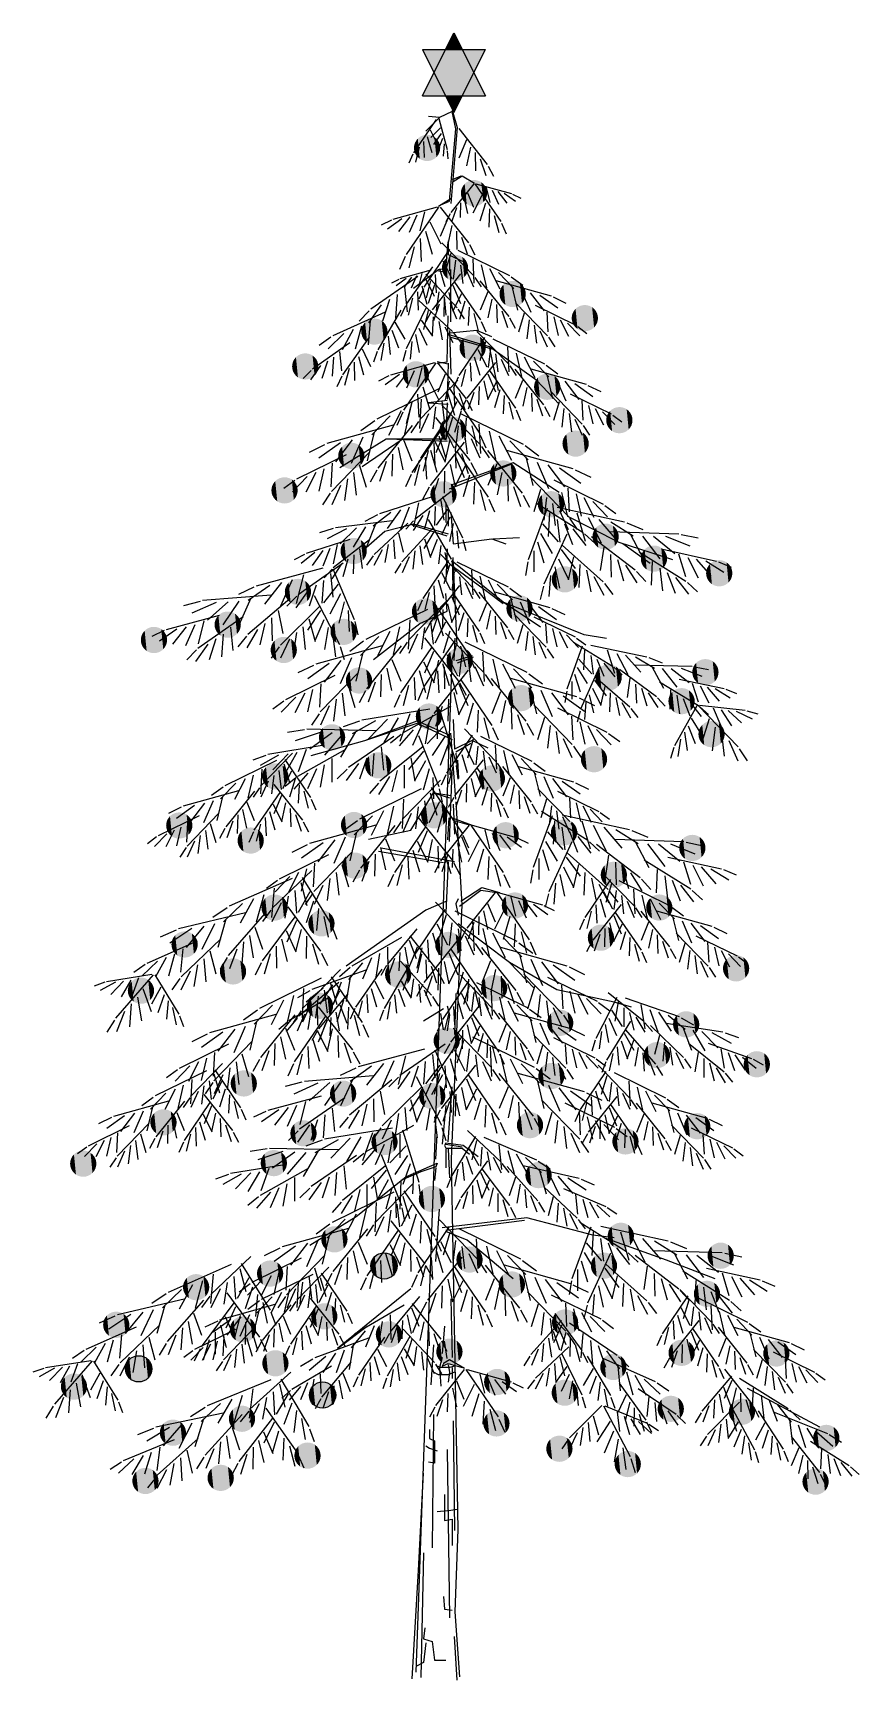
# Model space of a CAD drawing. Extents: x 0 to 1.57, y 0.06 to 3.19.
import ezdxf

# ---------------------------------------------------------------- set-up
doc = ezdxf.new("R2010")
doc.units = 0
doc.header["$LTSCALE"] = 1.2
doc.layers.get('0').update_dxf_attribs({"linetype": 'CONTINUOUS'})
doc.layers.add('ARQ-VEG', color=2, linetype='CONTINUOUS')

# ---------------------------------------------------------------- blocks, each defined once
blk = doc.blocks.new('*U0')
at = {"layer": 'ARQ-VEG'}
for points in [[(0.1769, 0.6404), (0.1755, 0.6549), (0.1769, 0.6596)], [(0.1792, 0.6361), (0.1769, 0.6596), (0.1792, 0.6639)], [(0.1769, 0.6404), (0.1769, 0.6596), (0.1792, 0.6361)], [(0.1823, 0.6323), (0.1792, 0.6639), (0.1823, 0.6677)], [(0.1792, 0.6361), (0.1792, 0.6639), (0.1823, 0.6323)], [(0.1861, 0.6292), (0.1823, 0.6677), (0.1861, 0.6708)], [(0.1823, 0.6323), (0.1823, 0.6677), (0.1861, 0.6292)], [(0.1904, 0.6269), (0.1861, 0.6708), (0.1904, 0.6731)], [(0.1861, 0.6292), (0.1861, 0.6708), (0.1904, 0.6269)], [(0.1951, 0.6255), (0.1904, 0.6731), (0.1951, 0.6745)], [(0.1904, 0.6269), (0.1904, 0.6731), (0.1951, 0.6255)], [(0.2, 0.625), (0.1951, 0.6745), (0.2, 0.675)], [(0.1951, 0.6255), (0.1951, 0.6745), (0.2, 0.625)], [(0.2, 0.625), (0.2, 0.675), (0.2049, 0.6255)], [(0.2049, 0.6255), (0.2, 0.675), (0.2049, 0.6745)], [(0.2049, 0.6255), (0.2049, 0.6745), (0.2096, 0.6269)], [(0.2096, 0.6269), (0.2049, 0.6745), (0.2096, 0.6731)], [(0.2096, 0.6269), (0.2096, 0.6731), (0.2139, 0.6292)], [(0.2139, 0.6292), (0.2096, 0.6731), (0.2139, 0.6708)], [(0.2139, 0.6292), (0.2139, 0.6708), (0.2177, 0.6323)], [(0.2177, 0.6323), (0.2139, 0.6708), (0.2177, 0.6677)], [(0.2177, 0.6323), (0.2177, 0.6677), (0.2208, 0.6361)], [(0.2208, 0.6361), (0.2177, 0.6677), (0.2208, 0.6639)], [(0.2208, 0.6361), (0.2208, 0.6639), (0.2231, 0.6404)], [(0.2231, 0.6404), (0.2208, 0.6639), (0.2231, 0.6596)], [(0.2231, 0.6404), (0.2231, 0.6596), (0.2245, 0.6451)], [(0.2245, 0.6451), (0.2231, 0.6596), (0.2245, 0.6549)], [(0.1755, 0.6451), (0.175, 0.65), (0.1755, 0.6549)], [(0.1755, 0.6451), (0.1755, 0.6549), (0.1769, 0.6404)], [(0.2245, 0.6451), (0.2245, 0.6549), (0.225, 0.65)]]:
    blk.add_solid(points, dxfattribs=at)
blk = doc.blocks.new('*U1')
at = {"layer": 'ARQ-VEG'}
for points in [[(0.5255, 0.5951), (0.525, 0.6), (0.5255, 0.6049)], [(0.5269, 0.5904), (0.5255, 0.6049), (0.5269, 0.6096)], [(0.5255, 0.5951), (0.5255, 0.6049), (0.5269, 0.5904)], [(0.5292, 0.5861), (0.5269, 0.6096), (0.5292, 0.6139)], [(0.5269, 0.5904), (0.5269, 0.6096), (0.5292, 0.5861)], [(0.5323, 0.5823), (0.5292, 0.6139), (0.5323, 0.6177)], [(0.5292, 0.5861), (0.5292, 0.6139), (0.5323, 0.5823)], [(0.5361, 0.5792), (0.5323, 0.6177), (0.5361, 0.6208)], [(0.5323, 0.5823), (0.5323, 0.6177), (0.5361, 0.5792)], [(0.5404, 0.5769), (0.5361, 0.6208), (0.5404, 0.6231)], [(0.5361, 0.5792), (0.5361, 0.6208), (0.5404, 0.5769)], [(0.5451, 0.5755), (0.5404, 0.6231), (0.5451, 0.6245)], [(0.5404, 0.5769), (0.5404, 0.6231), (0.5451, 0.5755)], [(0.55, 0.575), (0.5451, 0.6245), (0.55, 0.625)], [(0.5451, 0.5755), (0.5451, 0.6245), (0.55, 0.575)], [(0.55, 0.575), (0.55, 0.625), (0.5549, 0.5755)], [(0.5549, 0.5755), (0.55, 0.625), (0.5549, 0.6245)], [(0.5549, 0.5755), (0.5549, 0.6245), (0.5596, 0.5769)], [(0.5596, 0.5769), (0.5549, 0.6245), (0.5596, 0.6231)], [(0.5596, 0.5769), (0.5596, 0.6231), (0.5639, 0.5792)], [(0.5639, 0.5792), (0.5596, 0.6231), (0.5639, 0.6208)], [(0.5639, 0.5792), (0.5639, 0.6208), (0.5677, 0.5823)], [(0.5677, 0.5823), (0.5639, 0.6208), (0.5677, 0.6177)], [(0.5677, 0.5823), (0.5677, 0.6177), (0.5708, 0.5861)], [(0.5708, 0.5861), (0.5677, 0.6177), (0.5708, 0.6139)], [(0.5708, 0.5861), (0.5708, 0.6139), (0.5731, 0.5904)], [(0.5731, 0.5904), (0.5708, 0.6139), (0.5731, 0.6096)], [(0.5731, 0.5904), (0.5731, 0.6096), (0.5745, 0.5951)], [(0.5745, 0.5951), (0.5731, 0.6096), (0.5745, 0.6049)], [(0.5745, 0.5951), (0.5745, 0.6049), (0.575, 0.6)]]:
    blk.add_solid(points, dxfattribs=at)
blk = doc.blocks.new('*U2')
at = {"layer": 'ARQ-VEG'}
for points in [[(0.6426, 0.8411), (0.6421, 0.846), (0.6426, 0.8509)], [(0.644, 0.8364), (0.6426, 0.8509), (0.644, 0.8556)], [(0.6426, 0.8411), (0.6426, 0.8509), (0.644, 0.8364)], [(0.6463, 0.8321), (0.644, 0.8556), (0.6463, 0.8599)], [(0.644, 0.8364), (0.644, 0.8556), (0.6463, 0.8321)], [(0.6494, 0.8283), (0.6463, 0.8599), (0.6494, 0.8637)], [(0.6463, 0.8321), (0.6463, 0.8599), (0.6494, 0.8283)], [(0.6532, 0.8252), (0.6494, 0.8637), (0.6532, 0.8668)], [(0.6494, 0.8283), (0.6494, 0.8637), (0.6532, 0.8252)], [(0.6575, 0.8229), (0.6532, 0.8668), (0.6575, 0.8691)], [(0.6532, 0.8252), (0.6532, 0.8668), (0.6575, 0.8229)], [(0.6622, 0.8215), (0.6575, 0.8691), (0.6622, 0.8705)], [(0.6575, 0.8229), (0.6575, 0.8691), (0.6622, 0.8215)], [(0.6671, 0.821), (0.6622, 0.8705), (0.6671, 0.871)], [(0.6622, 0.8215), (0.6622, 0.8705), (0.6671, 0.821)], [(0.6671, 0.821), (0.6671, 0.871), (0.672, 0.8215)], [(0.672, 0.8215), (0.6671, 0.871), (0.672, 0.8705)], [(0.672, 0.8215), (0.672, 0.8705), (0.6767, 0.8229)], [(0.6767, 0.8229), (0.672, 0.8705), (0.6767, 0.8691)], [(0.6767, 0.8229), (0.6767, 0.8691), (0.681, 0.8252)], [(0.681, 0.8252), (0.6767, 0.8691), (0.681, 0.8668)], [(0.681, 0.8252), (0.681, 0.8668), (0.6848, 0.8283)], [(0.6848, 0.8283), (0.681, 0.8668), (0.6848, 0.8637)], [(0.6848, 0.8283), (0.6848, 0.8637), (0.6879, 0.8321)], [(0.6879, 0.8321), (0.6848, 0.8637), (0.6879, 0.8599)], [(0.6879, 0.8321), (0.6879, 0.8599), (0.6902, 0.8364)], [(0.6902, 0.8364), (0.6879, 0.8599), (0.6902, 0.8556)], [(0.6902, 0.8364), (0.6902, 0.8556), (0.6916, 0.8411)], [(0.6916, 0.8411), (0.6902, 0.8556), (0.6916, 0.8509)], [(0.6916, 0.8411), (0.6916, 0.8509), (0.6921, 0.846)]]:
    blk.add_solid(points, dxfattribs=at)
blk = doc.blocks.new('*U3')
at = {"layer": 'ARQ-VEG'}
for points in [[(0.4325, 0.8137), (0.4294, 0.8452), (0.4325, 0.849)], [(0.4363, 0.8106), (0.4325, 0.849), (0.4363, 0.8521)], [(0.4325, 0.8137), (0.4325, 0.849), (0.4363, 0.8106)], [(0.4406, 0.8083), (0.4363, 0.8521), (0.4406, 0.8545)], [(0.4363, 0.8106), (0.4363, 0.8521), (0.4406, 0.8083)], [(0.4453, 0.8068), (0.4406, 0.8545), (0.4453, 0.8559)], [(0.4406, 0.8083), (0.4406, 0.8545), (0.4453, 0.8068)], [(0.4502, 0.8064), (0.4453, 0.8559), (0.4502, 0.8564)], [(0.4453, 0.8068), (0.4453, 0.8559), (0.4502, 0.8064)], [(0.4502, 0.8064), (0.4502, 0.8564), (0.4551, 0.8068)], [(0.4551, 0.8068), (0.4502, 0.8564), (0.4551, 0.8559)], [(0.4551, 0.8068), (0.4551, 0.8559), (0.4598, 0.8083)], [(0.4598, 0.8083), (0.4551, 0.8559), (0.4598, 0.8545)], [(0.4598, 0.8083), (0.4598, 0.8545), (0.4641, 0.8106)], [(0.4641, 0.8106), (0.4598, 0.8545), (0.4641, 0.8521)], [(0.4641, 0.8106), (0.4641, 0.8521), (0.4679, 0.8137)], [(0.4679, 0.8137), (0.4641, 0.8521), (0.4679, 0.849)], [(0.4679, 0.8137), (0.4679, 0.849), (0.471, 0.8175)], [(0.471, 0.8175), (0.4679, 0.849), (0.471, 0.8452)], [(0.4257, 0.8265), (0.4252, 0.8314), (0.4257, 0.8362)], [(0.4271, 0.8218), (0.4257, 0.8362), (0.4271, 0.8409)], [(0.4257, 0.8265), (0.4257, 0.8362), (0.4271, 0.8218)], [(0.4294, 0.8175), (0.4271, 0.8409), (0.4294, 0.8452)], [(0.4271, 0.8218), (0.4271, 0.8409), (0.4294, 0.8175)], [(0.4294, 0.8175), (0.4294, 0.8452), (0.4325, 0.8137)], [(0.471, 0.8175), (0.471, 0.8452), (0.4733, 0.8218)], [(0.4733, 0.8218), (0.471, 0.8452), (0.4733, 0.8409)], [(0.4733, 0.8218), (0.4733, 0.8409), (0.4747, 0.8265)], [(0.4747, 0.8265), (0.4733, 0.8409), (0.4747, 0.8362)], [(0.4747, 0.8265), (0.4747, 0.8362), (0.4752, 0.8314)]]:
    blk.add_solid(points, dxfattribs=at)
blk = doc.blocks.new('*U4')
at = {"layer": 'ARQ-VEG'}
for points in [[(0.9435, 1.0012), (0.9404, 1.0327), (0.9435, 1.0365)], [(0.9473, 0.9981), (0.9435, 1.0365), (0.9473, 1.0396)], [(0.9435, 1.0012), (0.9435, 1.0365), (0.9473, 0.9981)], [(0.9516, 0.9957), (0.9473, 1.0396), (0.9516, 1.0419)], [(0.9473, 0.9981), (0.9473, 1.0396), (0.9516, 0.9957)], [(0.9563, 0.9943), (0.9516, 1.0419), (0.9563, 1.0434)], [(0.9516, 0.9957), (0.9516, 1.0419), (0.9563, 0.9943)], [(0.9611, 0.9938), (0.9563, 1.0434), (0.9611, 1.0438)], [(0.9563, 0.9943), (0.9563, 1.0434), (0.9611, 0.9938)], [(0.9611, 0.9938), (0.9611, 1.0438), (0.966, 0.9943)], [(0.966, 0.9943), (0.9611, 1.0438), (0.966, 1.0434)], [(0.966, 0.9943), (0.966, 1.0434), (0.9707, 0.9957)], [(0.9707, 0.9957), (0.966, 1.0434), (0.9707, 1.0419)], [(0.9707, 0.9957), (0.9707, 1.0419), (0.975, 0.9981)], [(0.975, 0.9981), (0.9707, 1.0419), (0.975, 1.0396)], [(0.975, 0.9981), (0.975, 1.0396), (0.9788, 1.0012)], [(0.9788, 1.0012), (0.975, 1.0396), (0.9788, 1.0365)], [(0.9788, 1.0012), (0.9788, 1.0365), (0.9819, 1.005)], [(0.9819, 1.005), (0.9788, 1.0365), (0.9819, 1.0327)], [(0.9366, 1.014), (0.9361, 1.0188), (0.9366, 1.0237)], [(0.938, 1.0093), (0.9366, 1.0237), (0.938, 1.0284)], [(0.9366, 1.014), (0.9366, 1.0237), (0.938, 1.0093)], [(0.9404, 1.005), (0.938, 1.0284), (0.9404, 1.0327)], [(0.938, 1.0093), (0.938, 1.0284), (0.9404, 1.005)], [(0.9404, 1.005), (0.9404, 1.0327), (0.9435, 1.0012)], [(0.9819, 1.005), (0.9819, 1.0327), (0.9842, 1.0093)], [(0.9842, 1.0093), (0.9819, 1.0327), (0.9842, 1.0284)], [(0.9842, 1.0093), (0.9842, 1.0284), (0.9857, 1.014)], [(0.9857, 1.014), (0.9842, 1.0284), (0.9857, 1.0237)], [(0.9857, 1.014), (0.9857, 1.0237), (0.9861, 1.0188)]]:
    blk.add_solid(points, dxfattribs=at)
blk = doc.blocks.new('*U5')
at = {"layer": 'ARQ-VEG'}
for points in [[(0.994, 0.7206), (0.9909, 0.7522), (0.994, 0.756)], [(0.9978, 0.7175), (0.994, 0.756), (0.9978, 0.7591)], [(0.994, 0.7206), (0.994, 0.756), (0.9978, 0.7175)], [(1.0021, 0.7152), (0.9978, 0.7591), (1.0021, 0.7614)], [(0.9978, 0.7175), (0.9978, 0.7591), (1.0021, 0.7152)], [(1.0068, 0.7138), (1.0021, 0.7614), (1.0068, 0.7628)], [(1.0021, 0.7152), (1.0021, 0.7614), (1.0068, 0.7138)], [(1.0117, 0.7133), (1.0068, 0.7628), (1.0117, 0.7633)], [(1.0068, 0.7138), (1.0068, 0.7628), (1.0117, 0.7133)], [(1.0117, 0.7133), (1.0117, 0.7633), (1.0166, 0.7138)], [(1.0166, 0.7138), (1.0117, 0.7633), (1.0166, 0.7628)], [(1.0166, 0.7138), (1.0166, 0.7628), (1.0213, 0.7152)], [(1.0213, 0.7152), (1.0166, 0.7628), (1.0213, 0.7614)], [(1.0213, 0.7152), (1.0213, 0.7614), (1.0256, 0.7175)], [(1.0256, 0.7175), (1.0213, 0.7614), (1.0256, 0.7591)], [(1.0256, 0.7175), (1.0256, 0.7591), (1.0294, 0.7206)], [(1.0294, 0.7206), (1.0256, 0.7591), (1.0294, 0.756)], [(1.0294, 0.7206), (1.0294, 0.756), (1.0325, 0.7244)], [(1.0325, 0.7244), (1.0294, 0.756), (1.0325, 0.7522)], [(0.9872, 0.7334), (0.9867, 0.7383), (0.9872, 0.7432)], [(0.9886, 0.7287), (0.9872, 0.7432), (0.9886, 0.7479)], [(0.9872, 0.7334), (0.9872, 0.7432), (0.9886, 0.7287)], [(0.9909, 0.7244), (0.9886, 0.7479), (0.9909, 0.7522)], [(0.9886, 0.7287), (0.9886, 0.7479), (0.9909, 0.7244)], [(0.9909, 0.7244), (0.9909, 0.7522), (0.994, 0.7206)], [(1.0325, 0.7244), (1.0325, 0.7522), (1.0348, 0.7287)], [(1.0348, 0.7287), (1.0325, 0.7522), (1.0348, 0.7479)], [(1.0348, 0.7287), (1.0348, 0.7479), (1.0362, 0.7334)], [(1.0362, 0.7334), (1.0348, 0.7479), (1.0362, 0.7432)], [(1.0362, 0.7334), (1.0362, 0.7432), (1.0367, 0.7383)]]:
    blk.add_solid(points, dxfattribs=at)
blk = doc.blocks.new('*U6')
at = {"layer": 'ARQ-VEG'}
for points in [[(1.2722, 0.7697), (1.2679, 0.8136), (1.2722, 0.8159)], [(1.2769, 0.7683), (1.2722, 0.8159), (1.2769, 0.8173)], [(1.2722, 0.7697), (1.2722, 0.8159), (1.2769, 0.7683)], [(1.2818, 0.7678), (1.2769, 0.8173), (1.2818, 0.8178)], [(1.2769, 0.7683), (1.2769, 0.8173), (1.2818, 0.7678)], [(1.2818, 0.7678), (1.2818, 0.8178), (1.2867, 0.7683)], [(1.2867, 0.7683), (1.2818, 0.8178), (1.2867, 0.8173)], [(1.2867, 0.7683), (1.2867, 0.8173), (1.2914, 0.7697)], [(1.2914, 0.7697), (1.2867, 0.8173), (1.2914, 0.8159)], [(1.2914, 0.7697), (1.2914, 0.8159), (1.2957, 0.772)], [(1.2957, 0.772), (1.2914, 0.8159), (1.2957, 0.8136)], [(1.2573, 0.7879), (1.2568, 0.7928), (1.2573, 0.7977)], [(1.2587, 0.7832), (1.2573, 0.7977), (1.2587, 0.8024)], [(1.2573, 0.7879), (1.2573, 0.7977), (1.2587, 0.7832)], [(1.261, 0.7789), (1.2587, 0.8024), (1.261, 0.8067)], [(1.2587, 0.7832), (1.2587, 0.8024), (1.261, 0.7789)], [(1.2641, 0.7751), (1.261, 0.8067), (1.2641, 0.8105)], [(1.261, 0.7789), (1.261, 0.8067), (1.2641, 0.7751)], [(1.2679, 0.772), (1.2641, 0.8105), (1.2679, 0.8136)], [(1.2641, 0.7751), (1.2641, 0.8105), (1.2679, 0.772)], [(1.2679, 0.772), (1.2679, 0.8136), (1.2722, 0.7697)], [(1.2957, 0.772), (1.2957, 0.8136), (1.2995, 0.7751)], [(1.2995, 0.7751), (1.2957, 0.8136), (1.2995, 0.8105)], [(1.2995, 0.7751), (1.2995, 0.8105), (1.3026, 0.7789)], [(1.3026, 0.7789), (1.2995, 0.8105), (1.3026, 0.8067)], [(1.3026, 0.7789), (1.3026, 0.8067), (1.3049, 0.7832)], [(1.3049, 0.7832), (1.3026, 0.8067), (1.3049, 0.8024)], [(1.3049, 0.7832), (1.3049, 0.8024), (1.3063, 0.7879)], [(1.3063, 0.7879), (1.3049, 0.8024), (1.3063, 0.7977)], [(1.3063, 0.7879), (1.3063, 0.7977), (1.3068, 0.7928)]]:
    blk.add_solid(points, dxfattribs=at)
blk = doc.blocks.new('*U7')
at = {"layer": 'ARQ-VEG'}
for points in [[(1.3238, 0.5632), (1.3233, 0.5681), (1.3238, 0.573)], [(1.3252, 0.5585), (1.3238, 0.573), (1.3252, 0.5777)], [(1.3238, 0.5632), (1.3238, 0.573), (1.3252, 0.5585)], [(1.3276, 0.5542), (1.3252, 0.5777), (1.3276, 0.582)], [(1.3252, 0.5585), (1.3252, 0.5777), (1.3276, 0.5542)], [(1.3307, 0.5504), (1.3276, 0.582), (1.3307, 0.5858)], [(1.3276, 0.5542), (1.3276, 0.582), (1.3307, 0.5504)], [(1.3344, 0.5473), (1.3307, 0.5858), (1.3344, 0.5889)], [(1.3307, 0.5504), (1.3307, 0.5858), (1.3344, 0.5473)], [(1.3388, 0.545), (1.3344, 0.5889), (1.3388, 0.5912)], [(1.3344, 0.5473), (1.3344, 0.5889), (1.3388, 0.545)], [(1.3435, 0.5436), (1.3388, 0.5912), (1.3435, 0.5926)], [(1.3388, 0.545), (1.3388, 0.5912), (1.3435, 0.5436)], [(1.3483, 0.5431), (1.3435, 0.5926), (1.3483, 0.5931)], [(1.3435, 0.5436), (1.3435, 0.5926), (1.3483, 0.5431)], [(1.3483, 0.5431), (1.3483, 0.5931), (1.3532, 0.5436)], [(1.3532, 0.5436), (1.3483, 0.5931), (1.3532, 0.5926)], [(1.3532, 0.5436), (1.3532, 0.5926), (1.3579, 0.545)], [(1.3579, 0.545), (1.3532, 0.5926), (1.3579, 0.5912)], [(1.3579, 0.545), (1.3579, 0.5912), (1.3622, 0.5473)], [(1.3622, 0.5473), (1.3579, 0.5912), (1.3622, 0.5889)], [(1.3622, 0.5473), (1.3622, 0.5889), (1.366, 0.5504)], [(1.366, 0.5504), (1.3622, 0.5889), (1.366, 0.5858)], [(1.366, 0.5504), (1.366, 0.5858), (1.3691, 0.5542)], [(1.3691, 0.5542), (1.366, 0.5858), (1.3691, 0.582)], [(1.3691, 0.5542), (1.3691, 0.582), (1.3714, 0.5585)], [(1.3714, 0.5585), (1.3691, 0.582), (1.3714, 0.5777)], [(1.3714, 0.5585), (1.3714, 0.5777), (1.3729, 0.5632)], [(1.3729, 0.5632), (1.3714, 0.5777), (1.3729, 0.573)], [(1.3729, 0.5632), (1.3729, 0.573), (1.3733, 0.5681)]]:
    blk.add_solid(points, dxfattribs=at)
blk = doc.blocks.new('*U8')
at = {"layer": 'ARQ-VEG'}
for points in [[(1.2455, 1.0942), (1.2424, 1.1258), (1.2455, 1.1296)], [(1.2493, 1.0911), (1.2455, 1.1296), (1.2493, 1.1327)], [(1.2455, 1.0942), (1.2455, 1.1296), (1.2493, 1.0911)], [(1.2536, 1.0888), (1.2493, 1.1327), (1.2536, 1.135)], [(1.2493, 1.0911), (1.2493, 1.1327), (1.2536, 1.0888)], [(1.2583, 1.0874), (1.2536, 1.135), (1.2583, 1.1364)], [(1.2536, 1.0888), (1.2536, 1.135), (1.2583, 1.0874)], [(1.2632, 1.0869), (1.2583, 1.1364), (1.2632, 1.1369)], [(1.2583, 1.0874), (1.2583, 1.1364), (1.2632, 1.0869)], [(1.2632, 1.0869), (1.2632, 1.1369), (1.2681, 1.0874)], [(1.2681, 1.0874), (1.2632, 1.1369), (1.2681, 1.1364)], [(1.2681, 1.0874), (1.2681, 1.1364), (1.2727, 1.0888)], [(1.2727, 1.0888), (1.2681, 1.1364), (1.2727, 1.135)], [(1.2727, 1.0888), (1.2727, 1.135), (1.2771, 1.0911)], [(1.2771, 1.0911), (1.2727, 1.135), (1.2771, 1.1327)], [(1.2771, 1.0911), (1.2771, 1.1327), (1.2809, 1.0942)], [(1.2809, 1.0942), (1.2771, 1.1327), (1.2809, 1.1296)], [(1.2809, 1.0942), (1.2809, 1.1296), (1.284, 1.098)], [(1.284, 1.098), (1.2809, 1.1296), (1.284, 1.1258)], [(1.2387, 1.107), (1.2382, 1.1119), (1.2387, 1.1168)], [(1.2401, 1.1024), (1.2387, 1.1168), (1.2401, 1.1215)], [(1.2387, 1.107), (1.2387, 1.1168), (1.2401, 1.1024)], [(1.2424, 1.098), (1.2401, 1.1215), (1.2424, 1.1258)], [(1.2401, 1.1024), (1.2401, 1.1215), (1.2424, 1.098)], [(1.2424, 1.098), (1.2424, 1.1258), (1.2455, 1.0942)], [(1.284, 1.098), (1.284, 1.1258), (1.2863, 1.1024)], [(1.2863, 1.1024), (1.284, 1.1258), (1.2863, 1.1215)], [(1.2863, 1.1024), (1.2863, 1.1215), (1.2877, 1.107)], [(1.2877, 1.107), (1.2863, 1.1215), (1.2877, 1.1168)], [(1.2877, 1.107), (1.2877, 1.1168), (1.2882, 1.1119)]]:
    blk.add_solid(points, dxfattribs=at)
blk = doc.blocks.new('*U9')
at = {"layer": 'ARQ-VEG'}
for points in [[(0.968, 1.1899), (0.9649, 1.2215), (0.968, 1.2253)], [(0.9718, 1.1868), (0.968, 1.2253), (0.9718, 1.2284)], [(0.968, 1.1899), (0.968, 1.2253), (0.9718, 1.1868)], [(0.9762, 1.1845), (0.9718, 1.2284), (0.9762, 1.2307)], [(0.9718, 1.1868), (0.9718, 1.2284), (0.9762, 1.1845)], [(0.9808, 1.1831), (0.9762, 1.2307), (0.9808, 1.2321)], [(0.9762, 1.1845), (0.9762, 1.2307), (0.9808, 1.1831)], [(0.9857, 1.1826), (0.9808, 1.2321), (0.9857, 1.2326)], [(0.9808, 1.1831), (0.9808, 1.2321), (0.9857, 1.1826)], [(0.9857, 1.1826), (0.9857, 1.2326), (0.9906, 1.1831)], [(0.9906, 1.1831), (0.9857, 1.2326), (0.9906, 1.2321)], [(0.9906, 1.1831), (0.9906, 1.2321), (0.9953, 1.1845)], [(0.9953, 1.1845), (0.9906, 1.2321), (0.9953, 1.2307)], [(0.9953, 1.1845), (0.9953, 1.2307), (0.9996, 1.1868)], [(0.9996, 1.1868), (0.9953, 1.2307), (0.9996, 1.2284)], [(0.9996, 1.1868), (0.9996, 1.2284), (1.0034, 1.1899)], [(1.0034, 1.1899), (0.9996, 1.2284), (1.0034, 1.2253)], [(1.0034, 1.1899), (1.0034, 1.2253), (1.0065, 1.1937)], [(1.0065, 1.1937), (1.0034, 1.2253), (1.0065, 1.2215)], [(0.9612, 1.2027), (0.9607, 1.2076), (0.9612, 1.2125)], [(0.9626, 1.198), (0.9612, 1.2125), (0.9626, 1.2171)], [(0.9612, 1.2027), (0.9612, 1.2125), (0.9626, 1.198)], [(0.9649, 1.1937), (0.9626, 1.2171), (0.9649, 1.2215)], [(0.9626, 1.198), (0.9626, 1.2171), (0.9649, 1.1937)], [(0.9649, 1.1937), (0.9649, 1.2215), (0.968, 1.1899)], [(1.0065, 1.1937), (1.0065, 1.2215), (1.0088, 1.198)], [(1.0088, 1.198), (1.0065, 1.2215), (1.0088, 1.2171)], [(1.0088, 1.198), (1.0088, 1.2171), (1.0102, 1.2027)], [(1.0102, 1.2027), (1.0088, 1.2171), (1.0102, 1.2125)], [(1.0102, 1.2027), (1.0102, 1.2125), (1.0107, 1.2076)]]:
    blk.add_solid(points, dxfattribs=at)
blk = doc.blocks.new('*U10')
at = {"layer": 'ARQ-VEG'}
for points in [[(0.6503, 1.0641), (0.6472, 1.0957), (0.6503, 1.0994)], [(0.6541, 1.061), (0.6503, 1.0994), (0.6541, 1.1026)], [(0.6503, 1.0641), (0.6503, 1.0994), (0.6541, 1.061)], [(0.6584, 1.0587), (0.6541, 1.1026), (0.6584, 1.1049)], [(0.6541, 1.061), (0.6541, 1.1026), (0.6584, 1.0587)], [(0.6631, 1.0572), (0.6584, 1.1049), (0.6631, 1.1063)], [(0.6584, 1.0587), (0.6584, 1.1049), (0.6631, 1.0572)], [(0.668, 1.0568), (0.6631, 1.1063), (0.668, 1.1068)], [(0.6631, 1.0572), (0.6631, 1.1063), (0.668, 1.0568)], [(0.668, 1.0568), (0.668, 1.1068), (0.6729, 1.0572)], [(0.6729, 1.0572), (0.668, 1.1068), (0.6729, 1.1063)], [(0.6729, 1.0572), (0.6729, 1.1063), (0.6776, 1.0587)], [(0.6776, 1.0587), (0.6729, 1.1063), (0.6776, 1.1049)], [(0.6776, 1.0587), (0.6776, 1.1049), (0.6819, 1.061)], [(0.6819, 1.061), (0.6776, 1.1049), (0.6819, 1.1026)], [(0.6819, 1.061), (0.6819, 1.1026), (0.6857, 1.0641)], [(0.6857, 1.0641), (0.6819, 1.1026), (0.6857, 1.0994)], [(0.6857, 1.0641), (0.6857, 1.0994), (0.6888, 1.0679)], [(0.6888, 1.0679), (0.6857, 1.0994), (0.6888, 1.0957)], [(0.6435, 1.0769), (0.643, 1.0818), (0.6435, 1.0866)], [(0.6449, 1.0722), (0.6435, 1.0866), (0.6449, 1.0913)], [(0.6435, 1.0769), (0.6435, 1.0866), (0.6449, 1.0722)], [(0.6472, 1.0679), (0.6449, 1.0913), (0.6472, 1.0957)], [(0.6449, 1.0722), (0.6449, 1.0913), (0.6472, 1.0679)], [(0.6472, 1.0679), (0.6472, 1.0957), (0.6503, 1.0641)], [(0.6888, 1.0679), (0.6888, 1.0957), (0.6911, 1.0722)], [(0.6911, 1.0722), (0.6888, 1.0957), (0.6911, 1.0913)], [(0.6911, 1.0722), (0.6911, 1.0913), (0.6925, 1.0769)], [(0.6925, 1.0769), (0.6911, 1.0913), (0.6925, 1.0866)], [(0.6925, 1.0769), (0.6925, 1.0866), (0.693, 1.0818)]]:
    blk.add_solid(points, dxfattribs=at)
blk = doc.blocks.new('*U11')
at = {"layer": 'ARQ-VEG'}
for points in [[(0.4573, 1.0167), (0.4524, 1.0662), (0.4573, 1.0667)], [(0.4573, 1.0167), (0.4573, 1.0667), (0.4621, 1.0172)], [(0.4621, 1.0172), (0.4573, 1.0667), (0.4621, 1.0662)], [(0.4327, 1.0368), (0.4323, 1.0417), (0.4327, 1.0466)], [(0.4342, 1.0321), (0.4327, 1.0466), (0.4342, 1.0513)], [(0.4327, 1.0368), (0.4327, 1.0466), (0.4342, 1.0321)], [(0.4365, 1.0278), (0.4342, 1.0513), (0.4365, 1.0556)], [(0.4342, 1.0321), (0.4342, 1.0513), (0.4365, 1.0278)], [(0.4396, 1.024), (0.4365, 1.0556), (0.4396, 1.0594)], [(0.4365, 1.0278), (0.4365, 1.0556), (0.4396, 1.024)], [(0.4434, 1.0209), (0.4396, 1.0594), (0.4434, 1.0625)], [(0.4396, 1.024), (0.4396, 1.0594), (0.4434, 1.0209)], [(0.4477, 1.0186), (0.4434, 1.0625), (0.4477, 1.0648)], [(0.4434, 1.0209), (0.4434, 1.0625), (0.4477, 1.0186)], [(0.4524, 1.0172), (0.4477, 1.0648), (0.4524, 1.0662)], [(0.4477, 1.0186), (0.4477, 1.0648), (0.4524, 1.0172)], [(0.4524, 1.0172), (0.4524, 1.0662), (0.4573, 1.0167)], [(0.4621, 1.0172), (0.4621, 1.0662), (0.4668, 1.0186)], [(0.4668, 1.0186), (0.4621, 1.0662), (0.4668, 1.0648)], [(0.4668, 1.0186), (0.4668, 1.0648), (0.4712, 1.0209)], [(0.4712, 1.0209), (0.4668, 1.0648), (0.4712, 1.0625)], [(0.4712, 1.0209), (0.4712, 1.0625), (0.4749, 1.024)], [(0.4749, 1.024), (0.4712, 1.0625), (0.4749, 1.0594)], [(0.4749, 1.024), (0.4749, 1.0594), (0.478, 1.0278)], [(0.478, 1.0278), (0.4749, 1.0594), (0.478, 1.0556)], [(0.478, 1.0278), (0.478, 1.0556), (0.4804, 1.0321)], [(0.4804, 1.0321), (0.478, 1.0556), (0.4804, 1.0513)], [(0.4804, 1.0321), (0.4804, 1.0513), (0.4818, 1.0368)], [(0.4818, 1.0368), (0.4804, 1.0513), (0.4818, 1.0466)], [(0.4818, 1.0368), (0.4818, 1.0466), (0.4823, 1.0417)]]:
    blk.add_solid(points, dxfattribs=at)
blk = doc.blocks.new('*U12')
at = {"layer": 'ARQ-VEG'}
for points in [[(0.5221, 1.3317), (0.5207, 1.3461), (0.5221, 1.3508)], [(0.5244, 1.3274), (0.5221, 1.3508), (0.5244, 1.3551)], [(0.5221, 1.3317), (0.5221, 1.3508), (0.5244, 1.3274)], [(0.5275, 1.3236), (0.5244, 1.3551), (0.5275, 1.3589)], [(0.5244, 1.3274), (0.5244, 1.3551), (0.5275, 1.3236)], [(0.5313, 1.3205), (0.5275, 1.3589), (0.5313, 1.362)], [(0.5275, 1.3236), (0.5275, 1.3589), (0.5313, 1.3205)], [(0.5356, 1.3181), (0.5313, 1.362), (0.5356, 1.3643)], [(0.5313, 1.3205), (0.5313, 1.362), (0.5356, 1.3181)], [(0.5403, 1.3167), (0.5356, 1.3643), (0.5403, 1.3658)], [(0.5356, 1.3181), (0.5356, 1.3643), (0.5403, 1.3167)], [(0.5452, 1.3162), (0.5403, 1.3658), (0.5452, 1.3662)], [(0.5403, 1.3167), (0.5403, 1.3658), (0.5452, 1.3162)], [(0.5452, 1.3162), (0.5452, 1.3662), (0.5501, 1.3167)], [(0.5501, 1.3167), (0.5452, 1.3662), (0.5501, 1.3658)], [(0.5501, 1.3167), (0.5501, 1.3658), (0.5548, 1.3181)], [(0.5548, 1.3181), (0.5501, 1.3658), (0.5548, 1.3643)], [(0.5548, 1.3181), (0.5548, 1.3643), (0.5591, 1.3205)], [(0.5591, 1.3205), (0.5548, 1.3643), (0.5591, 1.362)], [(0.5591, 1.3205), (0.5591, 1.362), (0.5629, 1.3236)], [(0.5629, 1.3236), (0.5591, 1.362), (0.5629, 1.3589)], [(0.5629, 1.3236), (0.5629, 1.3589), (0.566, 1.3274)], [(0.566, 1.3274), (0.5629, 1.3589), (0.566, 1.3551)], [(0.566, 1.3274), (0.566, 1.3551), (0.5683, 1.3317)], [(0.5683, 1.3317), (0.566, 1.3551), (0.5683, 1.3508)], [(0.5683, 1.3317), (0.5683, 1.3508), (0.5697, 1.3364)], [(0.5697, 1.3364), (0.5683, 1.3508), (0.5697, 1.3461)], [(0.5207, 1.3364), (0.5202, 1.3412), (0.5207, 1.3461)], [(0.5207, 1.3364), (0.5207, 1.3461), (0.5221, 1.3317)], [(0.5697, 1.3364), (0.5697, 1.3461), (0.5702, 1.3412)]]:
    blk.add_solid(points, dxfattribs=at)
blk = doc.blocks.new('*U13')
at = {"layer": 'ARQ-VEG'}
for points in [[(0.2265, 1.1054), (0.2241, 1.1288), (0.2265, 1.1331)], [(0.2296, 1.1016), (0.2265, 1.1331), (0.2296, 1.1369)], [(0.2265, 1.1054), (0.2265, 1.1331), (0.2296, 1.1016)], [(0.2334, 1.0985), (0.2296, 1.1369), (0.2334, 1.14)], [(0.2296, 1.1016), (0.2296, 1.1369), (0.2334, 1.0985)], [(0.2377, 1.0962), (0.2334, 1.14), (0.2377, 1.1424)], [(0.2334, 1.0985), (0.2334, 1.14), (0.2377, 1.0962)], [(0.2424, 1.0947), (0.2377, 1.1424), (0.2424, 1.1438)], [(0.2377, 1.0962), (0.2377, 1.1424), (0.2424, 1.0947)], [(0.2472, 1.0943), (0.2424, 1.1438), (0.2472, 1.1443)], [(0.2424, 1.0947), (0.2424, 1.1438), (0.2472, 1.0943)], [(0.2472, 1.0943), (0.2472, 1.1443), (0.2521, 1.0947)], [(0.2521, 1.0947), (0.2472, 1.1443), (0.2521, 1.1438)], [(0.2521, 1.0947), (0.2521, 1.1438), (0.2568, 1.0962)], [(0.2568, 1.0962), (0.2521, 1.1438), (0.2568, 1.1424)], [(0.2568, 1.0962), (0.2568, 1.1424), (0.2611, 1.0985)], [(0.2611, 1.0985), (0.2568, 1.1424), (0.2611, 1.14)], [(0.2611, 1.0985), (0.2611, 1.14), (0.2649, 1.1016)], [(0.2649, 1.1016), (0.2611, 1.14), (0.2649, 1.1369)], [(0.2649, 1.1016), (0.2649, 1.1369), (0.268, 1.1054)], [(0.268, 1.1054), (0.2649, 1.1369), (0.268, 1.1331)], [(0.268, 1.1054), (0.268, 1.1331), (0.2703, 1.1097)], [(0.2703, 1.1097), (0.268, 1.1331), (0.2703, 1.1288)], [(0.2227, 1.1144), (0.2222, 1.1193), (0.2227, 1.1241)], [(0.2241, 1.1097), (0.2227, 1.1241), (0.2241, 1.1288)], [(0.2227, 1.1144), (0.2227, 1.1241), (0.2241, 1.1097)], [(0.2241, 1.1097), (0.2241, 1.1288), (0.2265, 1.1054)], [(0.2703, 1.1097), (0.2703, 1.1288), (0.2718, 1.1144)], [(0.2718, 1.1144), (0.2703, 1.1288), (0.2718, 1.1241)], [(0.2718, 1.1144), (0.2718, 1.1241), (0.2722, 1.1193)]]:
    blk.add_solid(points, dxfattribs=at)
blk = doc.blocks.new('*U14')
at = {"layer": 'ARQ-VEG'}
for points in [[(0.8536, 1.3653), (0.8522, 1.3798), (0.8536, 1.3844)], [(0.8559, 1.361), (0.8536, 1.3844), (0.8559, 1.3888)], [(0.8536, 1.3653), (0.8536, 1.3844), (0.8559, 1.361)], [(0.859, 1.3572), (0.8559, 1.3888), (0.859, 1.3926)], [(0.8559, 1.361), (0.8559, 1.3888), (0.859, 1.3572)], [(0.8628, 1.3541), (0.859, 1.3926), (0.8628, 1.3957)], [(0.859, 1.3572), (0.859, 1.3926), (0.8628, 1.3541)], [(0.8672, 1.3518), (0.8628, 1.3957), (0.8672, 1.398)], [(0.8628, 1.3541), (0.8628, 1.3957), (0.8672, 1.3518)], [(0.8718, 1.3504), (0.8672, 1.398), (0.8718, 1.3994)], [(0.8672, 1.3518), (0.8672, 1.398), (0.8718, 1.3504)], [(0.8767, 1.3499), (0.8718, 1.3994), (0.8767, 1.3999)], [(0.8718, 1.3504), (0.8718, 1.3994), (0.8767, 1.3499)], [(0.8767, 1.3499), (0.8767, 1.3999), (0.8816, 1.3504)], [(0.8816, 1.3504), (0.8767, 1.3999), (0.8816, 1.3994)], [(0.8816, 1.3504), (0.8816, 1.3994), (0.8863, 1.3518)], [(0.8863, 1.3518), (0.8816, 1.3994), (0.8863, 1.398)], [(0.8863, 1.3518), (0.8863, 1.398), (0.8906, 1.3541)], [(0.8906, 1.3541), (0.8863, 1.398), (0.8906, 1.3957)], [(0.8906, 1.3541), (0.8906, 1.3957), (0.8944, 1.3572)], [(0.8944, 1.3572), (0.8906, 1.3957), (0.8944, 1.3926)], [(0.8944, 1.3572), (0.8944, 1.3926), (0.8975, 1.361)], [(0.8975, 1.361), (0.8944, 1.3926), (0.8975, 1.3888)], [(0.8975, 1.361), (0.8975, 1.3888), (0.8998, 1.3653)], [(0.8998, 1.3653), (0.8975, 1.3888), (0.8998, 1.3844)], [(0.8998, 1.3653), (0.8998, 1.3844), (0.9012, 1.37)], [(0.9012, 1.37), (0.8998, 1.3844), (0.9012, 1.3798)], [(0.8522, 1.37), (0.8517, 1.3749), (0.8522, 1.3798)], [(0.8522, 1.37), (0.8522, 1.3798), (0.8536, 1.3653)], [(0.9012, 1.37), (0.9012, 1.3798), (0.9017, 1.3749)]]:
    blk.add_solid(points, dxfattribs=at)
blk = doc.blocks.new('*U15')
at = {"layer": 'ARQ-VEG'}
for points in [[(0.7493, 1.1461), (0.7449, 1.19), (0.7493, 1.1923)], [(0.7539, 1.1447), (0.7493, 1.1923), (0.7539, 1.1937)], [(0.7493, 1.1461), (0.7493, 1.1923), (0.7539, 1.1447)], [(0.7588, 1.1442), (0.7539, 1.1937), (0.7588, 1.1942)], [(0.7539, 1.1447), (0.7539, 1.1937), (0.7588, 1.1442)], [(0.7588, 1.1442), (0.7588, 1.1942), (0.7637, 1.1447)], [(0.7637, 1.1447), (0.7588, 1.1942), (0.7637, 1.1937)], [(0.7637, 1.1447), (0.7637, 1.1937), (0.7684, 1.1461)], [(0.7684, 1.1461), (0.7637, 1.1937), (0.7684, 1.1923)], [(0.7684, 1.1461), (0.7684, 1.1923), (0.7727, 1.1484)], [(0.7727, 1.1484), (0.7684, 1.1923), (0.7727, 1.19)], [(0.7343, 1.1643), (0.7338, 1.1692), (0.7343, 1.1741)], [(0.7357, 1.1596), (0.7343, 1.1741), (0.7357, 1.1788)], [(0.7343, 1.1643), (0.7343, 1.1741), (0.7357, 1.1596)], [(0.738, 1.1553), (0.7357, 1.1788), (0.738, 1.1831)], [(0.7357, 1.1596), (0.7357, 1.1788), (0.738, 1.1553)], [(0.7411, 1.1515), (0.738, 1.1831), (0.7411, 1.1869)], [(0.738, 1.1553), (0.738, 1.1831), (0.7411, 1.1515)], [(0.7449, 1.1484), (0.7411, 1.1869), (0.7449, 1.19)], [(0.7411, 1.1515), (0.7411, 1.1869), (0.7449, 1.1484)], [(0.7449, 1.1484), (0.7449, 1.19), (0.7493, 1.1461)], [(0.7727, 1.1484), (0.7727, 1.19), (0.7765, 1.1515)], [(0.7765, 1.1515), (0.7727, 1.19), (0.7765, 1.1869)], [(0.7765, 1.1515), (0.7765, 1.1869), (0.7796, 1.1553)], [(0.7796, 1.1553), (0.7765, 1.1869), (0.7796, 1.1831)], [(0.7796, 1.1553), (0.7796, 1.1831), (0.7819, 1.1596)], [(0.7819, 1.1596), (0.7796, 1.1831), (0.7819, 1.1788)], [(0.7819, 1.1596), (0.7819, 1.1788), (0.7833, 1.1643)], [(0.7833, 1.1643), (0.7819, 1.1788), (0.7833, 1.1741)], [(0.7833, 1.1643), (0.7833, 1.1741), (0.7838, 1.1692)]]:
    blk.add_solid(points, dxfattribs=at)
blk = doc.blocks.new('*U16')
at = {"layer": 'ARQ-VEG'}
for points in [[(0.1836, 1.3561), (0.1813, 1.3795), (0.1836, 1.3839)], [(0.1867, 1.3523), (0.1836, 1.3839), (0.1867, 1.3876)], [(0.1836, 1.3561), (0.1836, 1.3839), (0.1867, 1.3523)], [(0.1905, 1.3492), (0.1867, 1.3876), (0.1905, 1.3908)], [(0.1867, 1.3523), (0.1867, 1.3876), (0.1905, 1.3492)], [(0.1948, 1.3469), (0.1905, 1.3908), (0.1948, 1.3931)], [(0.1905, 1.3492), (0.1905, 1.3908), (0.1948, 1.3469)], [(0.1995, 1.3454), (0.1948, 1.3931), (0.1995, 1.3945)], [(0.1948, 1.3469), (0.1948, 1.3931), (0.1995, 1.3454)], [(0.2043, 1.345), (0.1995, 1.3945), (0.2043, 1.395)], [(0.1995, 1.3454), (0.1995, 1.3945), (0.2043, 1.345)], [(0.2043, 1.345), (0.2043, 1.395), (0.2092, 1.3454)], [(0.2092, 1.3454), (0.2043, 1.395), (0.2092, 1.3945)], [(0.2092, 1.3454), (0.2092, 1.3945), (0.2139, 1.3469)], [(0.2139, 1.3469), (0.2092, 1.3945), (0.2139, 1.3931)], [(0.2139, 1.3469), (0.2139, 1.3931), (0.2182, 1.3492)], [(0.2182, 1.3492), (0.2139, 1.3931), (0.2182, 1.3908)], [(0.2182, 1.3492), (0.2182, 1.3908), (0.222, 1.3523)], [(0.222, 1.3523), (0.2182, 1.3908), (0.222, 1.3876)], [(0.222, 1.3523), (0.222, 1.3876), (0.2251, 1.3561)], [(0.2251, 1.3561), (0.222, 1.3876), (0.2251, 1.3839)], [(0.2251, 1.3561), (0.2251, 1.3839), (0.2274, 1.3604)], [(0.2274, 1.3604), (0.2251, 1.3839), (0.2274, 1.3795)], [(0.1798, 1.3651), (0.1793, 1.37), (0.1798, 1.3748)], [(0.1813, 1.3604), (0.1798, 1.3748), (0.1813, 1.3795)], [(0.1798, 1.3651), (0.1798, 1.3748), (0.1813, 1.3604)], [(0.1813, 1.3604), (0.1813, 1.3795), (0.1836, 1.3561)], [(0.2274, 1.3604), (0.2274, 1.3795), (0.2289, 1.3651)], [(0.2289, 1.3651), (0.2274, 1.3795), (0.2289, 1.3748)], [(0.2289, 1.3651), (0.2289, 1.3748), (0.2293, 1.37)]]:
    blk.add_solid(points, dxfattribs=at)
blk = doc.blocks.new('*U17')
at = {"layer": 'ARQ-VEG'}
for points in [[(0.4356, 1.5187), (0.4342, 1.5332), (0.4356, 1.5379)], [(0.4379, 1.5144), (0.4356, 1.5379), (0.4379, 1.5422)], [(0.4356, 1.5187), (0.4356, 1.5379), (0.4379, 1.5144)], [(0.441, 1.5106), (0.4379, 1.5422), (0.441, 1.546)], [(0.4379, 1.5144), (0.4379, 1.5422), (0.441, 1.5106)], [(0.4448, 1.5075), (0.441, 1.546), (0.4448, 1.5491)], [(0.441, 1.5106), (0.441, 1.546), (0.4448, 1.5075)], [(0.4491, 1.5052), (0.4448, 1.5491), (0.4491, 1.5514)], [(0.4448, 1.5075), (0.4448, 1.5491), (0.4491, 1.5052)], [(0.4538, 1.5038), (0.4491, 1.5514), (0.4538, 1.5528)], [(0.4491, 1.5052), (0.4491, 1.5514), (0.4538, 1.5038)], [(0.4587, 1.5033), (0.4538, 1.5528), (0.4587, 1.5533)], [(0.4538, 1.5038), (0.4538, 1.5528), (0.4587, 1.5033)], [(0.4587, 1.5033), (0.4587, 1.5533), (0.4636, 1.5038)], [(0.4636, 1.5038), (0.4587, 1.5533), (0.4636, 1.5528)], [(0.4636, 1.5038), (0.4636, 1.5528), (0.4683, 1.5052)], [(0.4683, 1.5052), (0.4636, 1.5528), (0.4683, 1.5514)], [(0.4683, 1.5052), (0.4683, 1.5514), (0.4726, 1.5075)], [(0.4726, 1.5075), (0.4683, 1.5514), (0.4726, 1.5491)], [(0.4726, 1.5075), (0.4726, 1.5491), (0.4764, 1.5106)], [(0.4764, 1.5106), (0.4726, 1.5491), (0.4764, 1.546)], [(0.4764, 1.5106), (0.4764, 1.546), (0.4795, 1.5144)], [(0.4795, 1.5144), (0.4764, 1.546), (0.4795, 1.5422)], [(0.4795, 1.5144), (0.4795, 1.5422), (0.4818, 1.5187)], [(0.4818, 1.5187), (0.4795, 1.5422), (0.4818, 1.5379)], [(0.4818, 1.5187), (0.4818, 1.5379), (0.4832, 1.5234)], [(0.4832, 1.5234), (0.4818, 1.5379), (0.4832, 1.5332)], [(0.4342, 1.5234), (0.4337, 1.5283), (0.4342, 1.5332)], [(0.4342, 1.5234), (0.4342, 1.5332), (0.4356, 1.5187)], [(0.4832, 1.5234), (0.4832, 1.5332), (0.4837, 1.5283)]]:
    blk.add_solid(points, dxfattribs=at)
blk = doc.blocks.new('*U18')
at = {"layer": 'ARQ-VEG'}
for points in [[(0.7529, 1.681), (0.7486, 1.7248), (0.7529, 1.7271)], [(0.7576, 1.6795), (0.7529, 1.7271), (0.7576, 1.7286)], [(0.7529, 1.681), (0.7529, 1.7271), (0.7576, 1.6795)], [(0.7625, 1.6791), (0.7576, 1.7286), (0.7625, 1.7291)], [(0.7576, 1.6795), (0.7576, 1.7286), (0.7625, 1.6791)], [(0.7625, 1.6791), (0.7625, 1.7291), (0.7674, 1.6795)], [(0.7674, 1.6795), (0.7625, 1.7291), (0.7674, 1.7286)], [(0.7674, 1.6795), (0.7674, 1.7286), (0.7721, 1.681)], [(0.7721, 1.681), (0.7674, 1.7286), (0.7721, 1.7271)], [(0.7721, 1.681), (0.7721, 1.7271), (0.7764, 1.6833)], [(0.7764, 1.6833), (0.7721, 1.7271), (0.7764, 1.7248)], [(0.738, 1.6992), (0.7375, 1.7041), (0.738, 1.7089)], [(0.7394, 1.6945), (0.738, 1.7089), (0.7394, 1.7136)], [(0.738, 1.6992), (0.738, 1.7089), (0.7394, 1.6945)], [(0.7417, 1.6902), (0.7394, 1.7136), (0.7417, 1.7179)], [(0.7394, 1.6945), (0.7394, 1.7136), (0.7417, 1.6902)], [(0.7448, 1.6864), (0.7417, 1.7179), (0.7448, 1.7217)], [(0.7417, 1.6902), (0.7417, 1.7179), (0.7448, 1.6864)], [(0.7486, 1.6833), (0.7448, 1.7217), (0.7486, 1.7248)], [(0.7448, 1.6864), (0.7448, 1.7217), (0.7486, 1.6833)], [(0.7486, 1.6833), (0.7486, 1.7248), (0.7529, 1.681)], [(0.7764, 1.6833), (0.7764, 1.7248), (0.7802, 1.6864)], [(0.7802, 1.6864), (0.7764, 1.7248), (0.7802, 1.7217)], [(0.7802, 1.6864), (0.7802, 1.7217), (0.7833, 1.6902)], [(0.7833, 1.6902), (0.7802, 1.7217), (0.7833, 1.7179)], [(0.7833, 1.6902), (0.7833, 1.7179), (0.7856, 1.6945)], [(0.7856, 1.6945), (0.7833, 1.7179), (0.7856, 1.7136)], [(0.7856, 1.6945), (0.7856, 1.7136), (0.787, 1.6992)], [(0.787, 1.6992), (0.7856, 1.7136), (0.787, 1.7089)], [(0.787, 1.6992), (0.787, 1.7089), (0.7875, 1.7041)]]:
    blk.add_solid(points, dxfattribs=at)
blk = doc.blocks.new('*U19')
at = {"layer": 'ARQ-VEG'}
for points in [[(1.0002, 1.6484), (0.9959, 1.6922), (1.0002, 1.6945)], [(1.0049, 1.6469), (1.0002, 1.6945), (1.0049, 1.696)], [(1.0002, 1.6484), (1.0002, 1.6945), (1.0049, 1.6469)], [(1.0098, 1.6464), (1.0049, 1.696), (1.0098, 1.6964)], [(1.0049, 1.6469), (1.0049, 1.696), (1.0098, 1.6464)], [(1.0098, 1.6464), (1.0098, 1.6964), (1.0146, 1.6469)], [(1.0146, 1.6469), (1.0098, 1.6964), (1.0146, 1.696)], [(1.0146, 1.6469), (1.0146, 1.696), (1.0193, 1.6484)], [(1.0193, 1.6484), (1.0146, 1.696), (1.0193, 1.6945)], [(1.0193, 1.6484), (1.0193, 1.6945), (1.0237, 1.6507)], [(1.0237, 1.6507), (1.0193, 1.6945), (1.0237, 1.6922)], [(0.9852, 1.6666), (0.9848, 1.6714), (0.9852, 1.6763)], [(0.9867, 1.6619), (0.9852, 1.6763), (0.9867, 1.681)], [(0.9852, 1.6666), (0.9852, 1.6763), (0.9867, 1.6619)], [(0.989, 1.6576), (0.9867, 1.681), (0.989, 1.6853)], [(0.9867, 1.6619), (0.9867, 1.681), (0.989, 1.6576)], [(0.9921, 1.6538), (0.989, 1.6853), (0.9921, 1.6891)], [(0.989, 1.6576), (0.989, 1.6853), (0.9921, 1.6538)], [(0.9959, 1.6507), (0.9921, 1.6891), (0.9959, 1.6922)], [(0.9921, 1.6538), (0.9921, 1.6891), (0.9959, 1.6507)], [(0.9959, 1.6507), (0.9959, 1.6922), (1.0002, 1.6484)], [(1.0237, 1.6507), (1.0237, 1.6922), (1.0274, 1.6538)], [(1.0274, 1.6538), (1.0237, 1.6922), (1.0274, 1.6891)], [(1.0274, 1.6538), (1.0274, 1.6891), (1.0306, 1.6576)], [(1.0306, 1.6576), (1.0274, 1.6891), (1.0306, 1.6853)], [(1.0306, 1.6576), (1.0306, 1.6853), (1.0329, 1.6619)], [(1.0329, 1.6619), (1.0306, 1.6853), (1.0329, 1.681)], [(1.0329, 1.6619), (1.0329, 1.681), (1.0343, 1.6666)], [(1.0343, 1.6666), (1.0329, 1.681), (1.0343, 1.6763)], [(1.0343, 1.6666), (1.0343, 1.6763), (1.0348, 1.6714)]]:
    blk.add_solid(points, dxfattribs=at)
blk = doc.blocks.new('*U20')
at = {"layer": 'ARQ-VEG'}
for points in [[(1.168, 1.5187), (1.1665, 1.5332), (1.168, 1.5378)], [(1.1703, 1.5144), (1.168, 1.5378), (1.1703, 1.5422)], [(1.168, 1.5187), (1.168, 1.5378), (1.1703, 1.5144)], [(1.1734, 1.5106), (1.1703, 1.5422), (1.1734, 1.546)], [(1.1703, 1.5144), (1.1703, 1.5422), (1.1734, 1.5106)], [(1.1772, 1.5075), (1.1734, 1.546), (1.1772, 1.5491)], [(1.1734, 1.5106), (1.1734, 1.546), (1.1772, 1.5075)], [(1.1815, 1.5052), (1.1772, 1.5491), (1.1815, 1.5514)], [(1.1772, 1.5075), (1.1772, 1.5491), (1.1815, 1.5052)], [(1.1862, 1.5038), (1.1815, 1.5514), (1.1862, 1.5528)], [(1.1815, 1.5052), (1.1815, 1.5514), (1.1862, 1.5038)], [(1.191, 1.5033), (1.1862, 1.5528), (1.191, 1.5533)], [(1.1862, 1.5038), (1.1862, 1.5528), (1.191, 1.5033)], [(1.191, 1.5033), (1.191, 1.5533), (1.1959, 1.5038)], [(1.1959, 1.5038), (1.191, 1.5533), (1.1959, 1.5528)], [(1.1959, 1.5038), (1.1959, 1.5528), (1.2006, 1.5052)], [(1.2006, 1.5052), (1.1959, 1.5528), (1.2006, 1.5514)], [(1.2006, 1.5052), (1.2006, 1.5514), (1.2049, 1.5075)], [(1.2049, 1.5075), (1.2006, 1.5514), (1.2049, 1.5491)], [(1.2049, 1.5075), (1.2049, 1.5491), (1.2087, 1.5106)], [(1.2087, 1.5106), (1.2049, 1.5491), (1.2087, 1.546)], [(1.2087, 1.5106), (1.2087, 1.546), (1.2118, 1.5144)], [(1.2118, 1.5144), (1.2087, 1.546), (1.2118, 1.5422)], [(1.2118, 1.5144), (1.2118, 1.5422), (1.2141, 1.5187)], [(1.2141, 1.5187), (1.2118, 1.5422), (1.2141, 1.5378)], [(1.2141, 1.5187), (1.2141, 1.5378), (1.2156, 1.5234)], [(1.2156, 1.5234), (1.2141, 1.5378), (1.2156, 1.5332)], [(1.1665, 1.5234), (1.166, 1.5283), (1.1665, 1.5332)], [(1.1665, 1.5234), (1.1665, 1.5332), (1.168, 1.5187)], [(1.2156, 1.5234), (1.2156, 1.5332), (1.216, 1.5283)]]:
    blk.add_solid(points, dxfattribs=at)
blk = doc.blocks.new('*U21')
at = {"layer": 'ARQ-VEG'}
for points in [[(0.7429, 1.869), (0.7386, 1.9128), (0.7429, 1.9152)], [(0.7476, 1.8675), (0.7429, 1.9152), (0.7476, 1.9166)], [(0.7429, 1.869), (0.7429, 1.9152), (0.7476, 1.8675)], [(0.7525, 1.8671), (0.7476, 1.9166), (0.7525, 1.9171)], [(0.7476, 1.8675), (0.7476, 1.9166), (0.7525, 1.8671)], [(0.7525, 1.8671), (0.7525, 1.9171), (0.7573, 1.8675)], [(0.7573, 1.8675), (0.7525, 1.9171), (0.7573, 1.9166)], [(0.7573, 1.8675), (0.7573, 1.9166), (0.762, 1.869)], [(0.762, 1.869), (0.7573, 1.9166), (0.762, 1.9152)], [(0.762, 1.869), (0.762, 1.9152), (0.7663, 1.8713)], [(0.7663, 1.8713), (0.762, 1.9152), (0.7663, 1.9128)], [(0.7279, 1.8872), (0.7275, 1.8921), (0.7279, 1.8969)], [(0.7294, 1.8825), (0.7279, 1.8969), (0.7294, 1.9016)], [(0.7279, 1.8872), (0.7279, 1.8969), (0.7294, 1.8825)], [(0.7317, 1.8782), (0.7294, 1.9016), (0.7317, 1.9059)], [(0.7294, 1.8825), (0.7294, 1.9016), (0.7317, 1.8782)], [(0.7348, 1.8744), (0.7317, 1.9059), (0.7348, 1.9097)], [(0.7317, 1.8782), (0.7317, 1.9059), (0.7348, 1.8744)], [(0.7386, 1.8713), (0.7348, 1.9097), (0.7386, 1.9128)], [(0.7348, 1.8744), (0.7348, 1.9097), (0.7386, 1.8713)], [(0.7386, 1.8713), (0.7386, 1.9128), (0.7429, 1.869)], [(0.7663, 1.8713), (0.7663, 1.9128), (0.7701, 1.8744)], [(0.7701, 1.8744), (0.7663, 1.9128), (0.7701, 1.9097)], [(0.7701, 1.8744), (0.7701, 1.9097), (0.7732, 1.8782)], [(0.7732, 1.8782), (0.7701, 1.9097), (0.7732, 1.9059)], [(0.7732, 1.8782), (0.7732, 1.9059), (0.7756, 1.8825)], [(0.7756, 1.8825), (0.7732, 1.9059), (0.7756, 1.9016)], [(0.7756, 1.8825), (0.7756, 1.9016), (0.777, 1.8872)], [(0.777, 1.8872), (0.7756, 1.9016), (0.777, 1.8969)], [(0.777, 1.8872), (0.777, 1.8969), (0.7775, 1.8921)]]:
    blk.add_solid(points, dxfattribs=at)
blk = doc.blocks.new('*U22')
at = {"layer": 'ARQ-VEG'}
for points in [[(0.4393, 1.7642), (0.437, 1.7877), (0.4393, 1.792)], [(0.4424, 1.7604), (0.4393, 1.792), (0.4424, 1.7958)], [(0.4393, 1.7642), (0.4393, 1.792), (0.4424, 1.7604)], [(0.4462, 1.7573), (0.4424, 1.7958), (0.4462, 1.7989)], [(0.4424, 1.7604), (0.4424, 1.7958), (0.4462, 1.7573)], [(0.4505, 1.755), (0.4462, 1.7989), (0.4505, 1.8012)], [(0.4462, 1.7573), (0.4462, 1.7989), (0.4505, 1.755)], [(0.4552, 1.7536), (0.4505, 1.8012), (0.4552, 1.8026)], [(0.4505, 1.755), (0.4505, 1.8012), (0.4552, 1.7536)], [(0.4601, 1.7531), (0.4552, 1.8026), (0.4601, 1.8031)], [(0.4552, 1.7536), (0.4552, 1.8026), (0.4601, 1.7531)], [(0.4601, 1.7531), (0.4601, 1.8031), (0.4649, 1.7536)], [(0.4649, 1.7536), (0.4601, 1.8031), (0.4649, 1.8026)], [(0.4649, 1.7536), (0.4649, 1.8026), (0.4696, 1.755)], [(0.4696, 1.755), (0.4649, 1.8026), (0.4696, 1.8012)], [(0.4696, 1.755), (0.4696, 1.8012), (0.474, 1.7573)], [(0.474, 1.7573), (0.4696, 1.8012), (0.474, 1.7989)], [(0.474, 1.7573), (0.474, 1.7989), (0.4777, 1.7604)], [(0.4777, 1.7604), (0.474, 1.7989), (0.4777, 1.7958)], [(0.4777, 1.7604), (0.4777, 1.7958), (0.4809, 1.7642)], [(0.4809, 1.7642), (0.4777, 1.7958), (0.4809, 1.792)], [(0.4809, 1.7642), (0.4809, 1.792), (0.4832, 1.7685)], [(0.4832, 1.7685), (0.4809, 1.792), (0.4832, 1.7877)], [(0.4355, 1.7732), (0.4351, 1.7781), (0.4355, 1.783)], [(0.437, 1.7685), (0.4355, 1.783), (0.437, 1.7877)], [(0.4355, 1.7732), (0.4355, 1.783), (0.437, 1.7685)], [(0.437, 1.7685), (0.437, 1.7877), (0.4393, 1.7642)], [(0.4832, 1.7685), (0.4832, 1.7877), (0.4846, 1.7732)], [(0.4846, 1.7732), (0.4832, 1.7877), (0.4846, 1.783)], [(0.4846, 1.7732), (0.4846, 1.783), (0.4851, 1.7781)]]:
    blk.add_solid(points, dxfattribs=at)
blk = doc.blocks.new('*U23')
at = {"layer": 'ARQ-VEG'}
for points in [[(0.2542, 1.675), (0.2528, 1.6895), (0.2542, 1.6942)], [(0.2565, 1.6707), (0.2542, 1.6942), (0.2565, 1.6985)], [(0.2542, 1.675), (0.2542, 1.6942), (0.2565, 1.6707)], [(0.2596, 1.6669), (0.2565, 1.6985), (0.2596, 1.7023)], [(0.2565, 1.6707), (0.2565, 1.6985), (0.2596, 1.6669)], [(0.2634, 1.6638), (0.2596, 1.7023), (0.2634, 1.7054)], [(0.2596, 1.6669), (0.2596, 1.7023), (0.2634, 1.6638)], [(0.2678, 1.6615), (0.2634, 1.7054), (0.2678, 1.7077)], [(0.2634, 1.6638), (0.2634, 1.7054), (0.2678, 1.6615)], [(0.2724, 1.6601), (0.2678, 1.7077), (0.2724, 1.7091)], [(0.2678, 1.6615), (0.2678, 1.7077), (0.2724, 1.6601)], [(0.2773, 1.6596), (0.2724, 1.7091), (0.2773, 1.7096)], [(0.2724, 1.6601), (0.2724, 1.7091), (0.2773, 1.6596)], [(0.2773, 1.6596), (0.2773, 1.7096), (0.2822, 1.6601)], [(0.2822, 1.6601), (0.2773, 1.7096), (0.2822, 1.7091)], [(0.2822, 1.6601), (0.2822, 1.7091), (0.2869, 1.6615)], [(0.2869, 1.6615), (0.2822, 1.7091), (0.2869, 1.7077)], [(0.2869, 1.6615), (0.2869, 1.7077), (0.2912, 1.6638)], [(0.2912, 1.6638), (0.2869, 1.7077), (0.2912, 1.7054)], [(0.2912, 1.6638), (0.2912, 1.7054), (0.295, 1.6669)], [(0.295, 1.6669), (0.2912, 1.7054), (0.295, 1.7023)], [(0.295, 1.6669), (0.295, 1.7023), (0.2981, 1.6707)], [(0.2981, 1.6707), (0.295, 1.7023), (0.2981, 1.6985)], [(0.2981, 1.6707), (0.2981, 1.6985), (0.3004, 1.675)], [(0.3004, 1.675), (0.2981, 1.6985), (0.3004, 1.6942)], [(0.3004, 1.675), (0.3004, 1.6942), (0.3018, 1.6797)], [(0.3018, 1.6797), (0.3004, 1.6942), (0.3018, 1.6895)], [(0.2528, 1.6797), (0.2523, 1.6846), (0.2528, 1.6895)], [(0.2528, 1.6797), (0.2528, 1.6895), (0.2542, 1.675)], [(0.3018, 1.6797), (0.3018, 1.6895), (0.3023, 1.6846)]]:
    blk.add_solid(points, dxfattribs=at)
blk = doc.blocks.new('*U24')
at = {"layer": 'ARQ-VEG'}
for points in [[(0.6017, 1.943), (0.5986, 1.9746), (0.6017, 1.9784)], [(0.6055, 1.9399), (0.6017, 1.9784), (0.6055, 1.9815)], [(0.6017, 1.943), (0.6017, 1.9784), (0.6055, 1.9399)], [(0.6099, 1.9376), (0.6055, 1.9815), (0.6099, 1.9838)], [(0.6055, 1.9399), (0.6055, 1.9815), (0.6099, 1.9376)], [(0.6145, 1.9362), (0.6099, 1.9838), (0.6145, 1.9852)], [(0.6099, 1.9376), (0.6099, 1.9838), (0.6145, 1.9362)], [(0.6194, 1.9357), (0.6145, 1.9852), (0.6194, 1.9857)], [(0.6145, 1.9362), (0.6145, 1.9852), (0.6194, 1.9357)], [(0.6194, 1.9357), (0.6194, 1.9857), (0.6243, 1.9362)], [(0.6243, 1.9362), (0.6194, 1.9857), (0.6243, 1.9852)], [(0.6243, 1.9362), (0.6243, 1.9852), (0.629, 1.9376)], [(0.629, 1.9376), (0.6243, 1.9852), (0.629, 1.9838)], [(0.629, 1.9376), (0.629, 1.9838), (0.6333, 1.9399)], [(0.6333, 1.9399), (0.629, 1.9838), (0.6333, 1.9815)], [(0.6333, 1.9399), (0.6333, 1.9815), (0.6371, 1.943)], [(0.6371, 1.943), (0.6333, 1.9815), (0.6371, 1.9784)], [(0.6371, 1.943), (0.6371, 1.9784), (0.6402, 1.9468)], [(0.6402, 1.9468), (0.6371, 1.9784), (0.6402, 1.9746)], [(0.5949, 1.9558), (0.5944, 1.9607), (0.5949, 1.9656)], [(0.5963, 1.9512), (0.5949, 1.9656), (0.5963, 1.9703)], [(0.5949, 1.9558), (0.5949, 1.9656), (0.5963, 1.9512)], [(0.5986, 1.9468), (0.5963, 1.9703), (0.5986, 1.9746)], [(0.5963, 1.9512), (0.5963, 1.9703), (0.5986, 1.9468)], [(0.5986, 1.9468), (0.5986, 1.9746), (0.6017, 1.943)], [(0.6402, 1.9468), (0.6402, 1.9746), (0.6425, 1.9512)], [(0.6425, 1.9512), (0.6402, 1.9746), (0.6425, 1.9703)], [(0.6425, 1.9512), (0.6425, 1.9703), (0.6439, 1.9558)], [(0.6439, 1.9558), (0.6425, 1.9703), (0.6439, 1.9656)], [(0.6439, 1.9558), (0.6439, 1.9656), (0.6444, 1.9607)]]:
    blk.add_solid(points, dxfattribs=at)
blk = doc.blocks.new('*U25')
at = {"layer": 'ARQ-VEG'}
for points in [[(0.7221, 2.0826), (0.7206, 2.0971), (0.7221, 2.1018)], [(0.7244, 2.0783), (0.7221, 2.1018), (0.7244, 2.1061)], [(0.7221, 2.0826), (0.7221, 2.1018), (0.7244, 2.0783)], [(0.7275, 2.0745), (0.7244, 2.1061), (0.7275, 2.1099)], [(0.7244, 2.0783), (0.7244, 2.1061), (0.7275, 2.0745)], [(0.7313, 2.0714), (0.7275, 2.1099), (0.7313, 2.113)], [(0.7275, 2.0745), (0.7275, 2.1099), (0.7313, 2.0714)], [(0.7356, 2.0691), (0.7313, 2.113), (0.7356, 2.1153)], [(0.7313, 2.0714), (0.7313, 2.113), (0.7356, 2.0691)], [(0.7403, 2.0677), (0.7356, 2.1153), (0.7403, 2.1167)], [(0.7356, 2.0691), (0.7356, 2.1153), (0.7403, 2.0677)], [(0.7451, 2.0672), (0.7403, 2.1167), (0.7451, 2.1172)], [(0.7403, 2.0677), (0.7403, 2.1167), (0.7451, 2.0672)], [(0.7451, 2.0672), (0.7451, 2.1172), (0.75, 2.0677)], [(0.75, 2.0677), (0.7451, 2.1172), (0.75, 2.1167)], [(0.75, 2.0677), (0.75, 2.1167), (0.7547, 2.0691)], [(0.7547, 2.0691), (0.75, 2.1167), (0.7547, 2.1153)], [(0.7547, 2.0691), (0.7547, 2.1153), (0.759, 2.0714)], [(0.759, 2.0714), (0.7547, 2.1153), (0.759, 2.113)], [(0.759, 2.0714), (0.759, 2.113), (0.7628, 2.0745)], [(0.7628, 2.0745), (0.759, 2.113), (0.7628, 2.1099)], [(0.7628, 2.0745), (0.7628, 2.1099), (0.7659, 2.0783)], [(0.7659, 2.0783), (0.7628, 2.1099), (0.7659, 2.1061)], [(0.7659, 2.0783), (0.7659, 2.1061), (0.7682, 2.0826)], [(0.7682, 2.0826), (0.7659, 2.1061), (0.7682, 2.1018)], [(0.7682, 2.0826), (0.7682, 2.1018), (0.7697, 2.0873)], [(0.7697, 2.0873), (0.7682, 2.1018), (0.7697, 2.0971)], [(0.7206, 2.0873), (0.7201, 2.0922), (0.7206, 2.0971)], [(0.7206, 2.0873), (0.7206, 2.0971), (0.7221, 2.0826)], [(0.7697, 2.0873), (0.7697, 2.0971), (0.7701, 2.0922)]]:
    blk.add_solid(points, dxfattribs=at)
blk = doc.blocks.new('*U26')
at = {"layer": 'ARQ-VEG'}
for points in [[(0.9005, 2.0932), (0.9, 2.0981), (0.9005, 2.1029)], [(0.9019, 2.0885), (0.9005, 2.1029), (0.9019, 2.1076)], [(0.9005, 2.0932), (0.9005, 2.1029), (0.9019, 2.0885)], [(0.9042, 2.0842), (0.9019, 2.1076), (0.9042, 2.1119)], [(0.9019, 2.0885), (0.9019, 2.1076), (0.9042, 2.0842)], [(0.9073, 2.0804), (0.9042, 2.1119), (0.9073, 2.1157)], [(0.9042, 2.0842), (0.9042, 2.1119), (0.9073, 2.0804)], [(0.9111, 2.0773), (0.9073, 2.1157), (0.9111, 2.1188)], [(0.9073, 2.0804), (0.9073, 2.1157), (0.9111, 2.0773)], [(0.9154, 2.075), (0.9111, 2.1188), (0.9154, 2.1211)], [(0.9111, 2.0773), (0.9111, 2.1188), (0.9154, 2.075)], [(0.9201, 2.0735), (0.9154, 2.1211), (0.9201, 2.1226)], [(0.9154, 2.075), (0.9154, 2.1211), (0.9201, 2.0735)], [(0.925, 2.0731), (0.9201, 2.1226), (0.925, 2.1231)], [(0.9201, 2.0735), (0.9201, 2.1226), (0.925, 2.0731)], [(0.925, 2.0731), (0.925, 2.1231), (0.9298, 2.0735)], [(0.9298, 2.0735), (0.925, 2.1231), (0.9298, 2.1226)], [(0.9298, 2.0735), (0.9298, 2.1226), (0.9345, 2.075)], [(0.9345, 2.075), (0.9298, 2.1226), (0.9345, 2.1211)], [(0.9345, 2.075), (0.9345, 2.1211), (0.9389, 2.0773)], [(0.9389, 2.0773), (0.9345, 2.1211), (0.9389, 2.1188)], [(0.9389, 2.0773), (0.9389, 2.1188), (0.9426, 2.0804)], [(0.9426, 2.0804), (0.9389, 2.1188), (0.9426, 2.1157)], [(0.9426, 2.0804), (0.9426, 2.1157), (0.9458, 2.0842)], [(0.9458, 2.0842), (0.9426, 2.1157), (0.9458, 2.1119)], [(0.9458, 2.0842), (0.9458, 2.1119), (0.9481, 2.0885)], [(0.9481, 2.0885), (0.9458, 2.1119), (0.9481, 2.1076)], [(0.9481, 2.0885), (0.9481, 2.1076), (0.9495, 2.0932)], [(0.9495, 2.0932), (0.9481, 2.1076), (0.9495, 2.1029)], [(0.9495, 2.0932), (0.9495, 2.1029), (0.95, 2.0981)]]:
    blk.add_solid(points, dxfattribs=at)
blk = doc.blocks.new('*U27')
at = {"layer": 'ARQ-VEG'}
for points in [[(1.0715, 1.957), (1.07, 1.9714), (1.0715, 1.9761)], [(1.0738, 1.9527), (1.0715, 1.9761), (1.0738, 1.9805)], [(1.0715, 1.957), (1.0715, 1.9761), (1.0738, 1.9527)], [(1.0769, 1.9489), (1.0738, 1.9805), (1.0769, 1.9842)], [(1.0738, 1.9527), (1.0738, 1.9805), (1.0769, 1.9489)], [(1.0807, 1.9458), (1.0769, 1.9842), (1.0807, 1.9874)], [(1.0769, 1.9489), (1.0769, 1.9842), (1.0807, 1.9458)], [(1.085, 1.9435), (1.0807, 1.9874), (1.085, 1.9897)], [(1.0807, 1.9458), (1.0807, 1.9874), (1.085, 1.9435)], [(1.0897, 1.942), (1.085, 1.9897), (1.0897, 1.9911)], [(1.085, 1.9435), (1.085, 1.9897), (1.0897, 1.942)], [(1.0946, 1.9416), (1.0897, 1.9911), (1.0946, 1.9916)], [(1.0897, 1.942), (1.0897, 1.9911), (1.0946, 1.9416)], [(1.0946, 1.9416), (1.0946, 1.9916), (1.0994, 1.942)], [(1.0994, 1.942), (1.0946, 1.9916), (1.0994, 1.9911)], [(1.0994, 1.942), (1.0994, 1.9911), (1.1041, 1.9435)], [(1.1041, 1.9435), (1.0994, 1.9911), (1.1041, 1.9897)], [(1.1041, 1.9435), (1.1041, 1.9897), (1.1084, 1.9458)], [(1.1084, 1.9458), (1.1041, 1.9897), (1.1084, 1.9874)], [(1.1084, 1.9458), (1.1084, 1.9874), (1.1122, 1.9489)], [(1.1122, 1.9489), (1.1084, 1.9874), (1.1122, 1.9842)], [(1.1122, 1.9489), (1.1122, 1.9842), (1.1153, 1.9527)], [(1.1153, 1.9527), (1.1122, 1.9842), (1.1153, 1.9805)], [(1.1153, 1.9527), (1.1153, 1.9805), (1.1177, 1.957)], [(1.1177, 1.957), (1.1153, 1.9805), (1.1177, 1.9761)], [(1.1177, 1.957), (1.1177, 1.9761), (1.1191, 1.9617)], [(1.1191, 1.9617), (1.1177, 1.9761), (1.1191, 1.9714)], [(1.07, 1.9617), (1.0696, 1.9666), (1.07, 1.9714)], [(1.07, 1.9617), (1.07, 1.9714), (1.0715, 1.957)], [(1.1191, 1.9617), (1.1191, 1.9714), (1.1196, 1.9666)]]:
    blk.add_solid(points, dxfattribs=at)
blk = doc.blocks.new('*U28')
at = {"layer": 'ARQ-VEG'}
for points in [[(1.2286, 1.8968), (1.2239, 1.9444), (1.2286, 1.9458)], [(1.2334, 1.8963), (1.2286, 1.9458), (1.2334, 1.9463)], [(1.2286, 1.8968), (1.2286, 1.9458), (1.2334, 1.8963)], [(1.2334, 1.8963), (1.2334, 1.9463), (1.2383, 1.8968)], [(1.2383, 1.8968), (1.2334, 1.9463), (1.2383, 1.9458)], [(1.2383, 1.8968), (1.2383, 1.9458), (1.243, 1.8982)], [(1.243, 1.8982), (1.2383, 1.9458), (1.243, 1.9444)], [(1.2089, 1.9164), (1.2084, 1.9213), (1.2089, 1.9262)], [(1.2103, 1.9117), (1.2089, 1.9262), (1.2103, 1.9308)], [(1.2089, 1.9164), (1.2089, 1.9262), (1.2103, 1.9117)], [(1.2127, 1.9074), (1.2103, 1.9308), (1.2127, 1.9352)], [(1.2103, 1.9117), (1.2103, 1.9308), (1.2127, 1.9074)], [(1.2158, 1.9036), (1.2127, 1.9352), (1.2158, 1.939)], [(1.2127, 1.9074), (1.2127, 1.9352), (1.2158, 1.9036)], [(1.2196, 1.9005), (1.2158, 1.939), (1.2196, 1.9421)], [(1.2158, 1.9036), (1.2158, 1.939), (1.2196, 1.9005)], [(1.2239, 1.8982), (1.2196, 1.9421), (1.2239, 1.9444)], [(1.2196, 1.9005), (1.2196, 1.9421), (1.2239, 1.8982)], [(1.2239, 1.8982), (1.2239, 1.9444), (1.2286, 1.8968)], [(1.243, 1.8982), (1.243, 1.9444), (1.2473, 1.9005)], [(1.2473, 1.9005), (1.243, 1.9444), (1.2473, 1.9421)], [(1.2473, 1.9005), (1.2473, 1.9421), (1.2511, 1.9036)], [(1.2511, 1.9036), (1.2473, 1.9421), (1.2511, 1.939)], [(1.2511, 1.9036), (1.2511, 1.939), (1.2542, 1.9074)], [(1.2542, 1.9074), (1.2511, 1.939), (1.2542, 1.9352)], [(1.2542, 1.9074), (1.2542, 1.9352), (1.2565, 1.9117)], [(1.2565, 1.9117), (1.2542, 1.9352), (1.2565, 1.9308)], [(1.2565, 1.9117), (1.2565, 1.9308), (1.258, 1.9164)], [(1.258, 1.9164), (1.2565, 1.9308), (1.258, 1.9262)], [(1.258, 1.9164), (1.258, 1.9262), (1.2584, 1.9213)]]:
    blk.add_solid(points, dxfattribs=at)
blk = doc.blocks.new('*U29')
at = {"layer": 'ARQ-VEG'}
for points in [[(1.2856, 1.8339), (1.2809, 1.8816), (1.2856, 1.883)], [(1.2905, 1.8335), (1.2856, 1.883), (1.2905, 1.8835)], [(1.2856, 1.8339), (1.2856, 1.883), (1.2905, 1.8335)], [(1.2905, 1.8335), (1.2905, 1.8835), (1.2953, 1.8339)], [(1.2953, 1.8339), (1.2905, 1.8835), (1.2953, 1.883)], [(1.2953, 1.8339), (1.2953, 1.883), (1.3, 1.8354)], [(1.3, 1.8354), (1.2953, 1.883), (1.3, 1.8816)], [(1.2659, 1.8536), (1.2655, 1.8585), (1.2659, 1.8633)], [(1.2674, 1.8489), (1.2659, 1.8633), (1.2674, 1.868)], [(1.2659, 1.8536), (1.2659, 1.8633), (1.2674, 1.8489)], [(1.2697, 1.8446), (1.2674, 1.868), (1.2697, 1.8723)], [(1.2674, 1.8489), (1.2674, 1.868), (1.2697, 1.8446)], [(1.2728, 1.8408), (1.2697, 1.8723), (1.2728, 1.8761)], [(1.2697, 1.8446), (1.2697, 1.8723), (1.2728, 1.8408)], [(1.2766, 1.8377), (1.2728, 1.8761), (1.2766, 1.8792)], [(1.2728, 1.8408), (1.2728, 1.8761), (1.2766, 1.8377)], [(1.2809, 1.8354), (1.2766, 1.8792), (1.2809, 1.8816)], [(1.2766, 1.8377), (1.2766, 1.8792), (1.2809, 1.8354)], [(1.2809, 1.8354), (1.2809, 1.8816), (1.2856, 1.8339)], [(1.3, 1.8354), (1.3, 1.8816), (1.3044, 1.8377)], [(1.3044, 1.8377), (1.3, 1.8816), (1.3044, 1.8792)], [(1.3044, 1.8377), (1.3044, 1.8792), (1.3081, 1.8408)], [(1.3081, 1.8408), (1.3044, 1.8792), (1.3081, 1.8761)], [(1.3081, 1.8408), (1.3081, 1.8761), (1.3112, 1.8446)], [(1.3112, 1.8446), (1.3081, 1.8761), (1.3112, 1.8723)], [(1.3112, 1.8446), (1.3112, 1.8723), (1.3136, 1.8489)], [(1.3136, 1.8489), (1.3112, 1.8723), (1.3136, 1.868)], [(1.3136, 1.8489), (1.3136, 1.868), (1.315, 1.8536)], [(1.315, 1.8536), (1.3136, 1.868), (1.315, 1.8633)], [(1.315, 1.8536), (1.315, 1.8633), (1.3155, 1.8585)]]:
    blk.add_solid(points, dxfattribs=at)
blk = doc.blocks.new('*U30')
at = {"layer": 'ARQ-VEG'}
for points in [[(0.9102, 1.9094), (0.9071, 1.941), (0.9102, 1.9448)], [(0.914, 1.9063), (0.9102, 1.9448), (0.914, 1.9479)], [(0.9102, 1.9094), (0.9102, 1.9448), (0.914, 1.9063)], [(0.9183, 1.904), (0.914, 1.9479), (0.9183, 1.9502)], [(0.914, 1.9063), (0.914, 1.9479), (0.9183, 1.904)], [(0.923, 1.9026), (0.9183, 1.9502), (0.923, 1.9516)], [(0.9183, 1.904), (0.9183, 1.9502), (0.923, 1.9026)], [(0.9279, 1.9021), (0.923, 1.9516), (0.9279, 1.9521)], [(0.923, 1.9026), (0.923, 1.9516), (0.9279, 1.9021)], [(0.9279, 1.9021), (0.9279, 1.9521), (0.9328, 1.9026)], [(0.9328, 1.9026), (0.9279, 1.9521), (0.9328, 1.9516)], [(0.9328, 1.9026), (0.9328, 1.9516), (0.9375, 1.904)], [(0.9375, 1.904), (0.9328, 1.9516), (0.9375, 1.9502)], [(0.9375, 1.904), (0.9375, 1.9502), (0.9418, 1.9063)], [(0.9418, 1.9063), (0.9375, 1.9502), (0.9418, 1.9479)], [(0.9418, 1.9063), (0.9418, 1.9479), (0.9456, 1.9094)], [(0.9456, 1.9094), (0.9418, 1.9479), (0.9456, 1.9448)], [(0.9456, 1.9094), (0.9456, 1.9448), (0.9487, 1.9132)], [(0.9487, 1.9132), (0.9456, 1.9448), (0.9487, 1.941)], [(0.9034, 1.9222), (0.9029, 1.9271), (0.9034, 1.932)], [(0.9048, 1.9176), (0.9034, 1.932), (0.9048, 1.9367)], [(0.9034, 1.9222), (0.9034, 1.932), (0.9048, 1.9176)], [(0.9071, 1.9132), (0.9048, 1.9367), (0.9071, 1.941)], [(0.9048, 1.9176), (0.9048, 1.9367), (0.9071, 1.9132)], [(0.9071, 1.9132), (0.9071, 1.941), (0.9102, 1.9094)], [(0.9487, 1.9132), (0.9487, 1.941), (0.951, 1.9176)], [(0.951, 1.9176), (0.9487, 1.941), (0.951, 1.9367)], [(0.951, 1.9176), (0.951, 1.9367), (0.9524, 1.9222)], [(0.9524, 1.9222), (0.951, 1.9367), (0.9524, 1.932)], [(0.9524, 1.9222), (0.9524, 1.932), (0.9529, 1.9271)]]:
    blk.add_solid(points, dxfattribs=at)
blk = doc.blocks.new('*U31')
at = {"layer": 'ARQ-VEG'}
for points in [[(0.3449, 2.0622), (0.3445, 2.0671), (0.3449, 2.0719)], [(0.3464, 2.0575), (0.3449, 2.0719), (0.3464, 2.0766)], [(0.3449, 2.0622), (0.3449, 2.0719), (0.3464, 2.0575)], [(0.3487, 2.0532), (0.3464, 2.0766), (0.3487, 2.0809)], [(0.3464, 2.0575), (0.3464, 2.0766), (0.3487, 2.0532)], [(0.3518, 2.0494), (0.3487, 2.0809), (0.3518, 2.0847)], [(0.3487, 2.0532), (0.3487, 2.0809), (0.3518, 2.0494)], [(0.3556, 2.0463), (0.3518, 2.0847), (0.3556, 2.0878)], [(0.3518, 2.0494), (0.3518, 2.0847), (0.3556, 2.0463)], [(0.3599, 2.044), (0.3556, 2.0878), (0.3599, 2.0902)], [(0.3556, 2.0463), (0.3556, 2.0878), (0.3599, 2.044)], [(0.3646, 2.0425), (0.3599, 2.0902), (0.3646, 2.0916)], [(0.3599, 2.044), (0.3599, 2.0902), (0.3646, 2.0425)], [(0.3695, 2.0421), (0.3646, 2.0916), (0.3695, 2.0921)], [(0.3646, 2.0425), (0.3646, 2.0916), (0.3695, 2.0421)], [(0.3695, 2.0421), (0.3695, 2.0921), (0.3743, 2.0425)], [(0.3743, 2.0425), (0.3695, 2.0921), (0.3743, 2.0916)], [(0.3743, 2.0425), (0.3743, 2.0916), (0.379, 2.044)], [(0.379, 2.044), (0.3743, 2.0916), (0.379, 2.0902)], [(0.379, 2.044), (0.379, 2.0902), (0.3834, 2.0463)], [(0.3834, 2.0463), (0.379, 2.0902), (0.3834, 2.0878)], [(0.3834, 2.0463), (0.3834, 2.0878), (0.3871, 2.0494)], [(0.3871, 2.0494), (0.3834, 2.0878), (0.3871, 2.0847)], [(0.3871, 2.0494), (0.3871, 2.0847), (0.3903, 2.0532)], [(0.3903, 2.0532), (0.3871, 2.0847), (0.3903, 2.0809)], [(0.3903, 2.0532), (0.3903, 2.0809), (0.3926, 2.0575)], [(0.3926, 2.0575), (0.3903, 2.0809), (0.3926, 2.0766)], [(0.3926, 2.0575), (0.3926, 2.0766), (0.394, 2.0622)], [(0.394, 2.0622), (0.3926, 2.0766), (0.394, 2.0719)], [(0.394, 2.0622), (0.394, 2.0719), (0.3945, 2.0671)]]:
    blk.add_solid(points, dxfattribs=at)
blk = doc.blocks.new('*U32')
at = {"layer": 'ARQ-VEG'}
for points in [[(0.5953, 2.1865), (0.5915, 2.225), (0.5953, 2.2281)], [(0.5997, 2.1842), (0.5953, 2.2281), (0.5997, 2.2304)], [(0.5953, 2.1865), (0.5953, 2.2281), (0.5997, 2.1842)], [(0.6043, 2.1828), (0.5997, 2.2304), (0.6043, 2.2318)], [(0.5997, 2.1842), (0.5997, 2.2304), (0.6043, 2.1828)], [(0.6092, 2.1823), (0.6043, 2.2318), (0.6092, 2.2323)], [(0.6043, 2.1828), (0.6043, 2.2318), (0.6092, 2.1823)], [(0.6092, 2.1823), (0.6092, 2.2323), (0.6141, 2.1828)], [(0.6141, 2.1828), (0.6092, 2.2323), (0.6141, 2.2318)], [(0.6141, 2.1828), (0.6141, 2.2318), (0.6188, 2.1842)], [(0.6188, 2.1842), (0.6141, 2.2318), (0.6188, 2.2304)], [(0.6188, 2.1842), (0.6188, 2.2304), (0.6231, 2.1865)], [(0.6231, 2.1865), (0.6188, 2.2304), (0.6231, 2.2281)], [(0.6231, 2.1865), (0.6231, 2.2281), (0.6269, 2.1896)], [(0.6269, 2.1896), (0.6231, 2.2281), (0.6269, 2.225)], [(0.5847, 2.2024), (0.5842, 2.2073), (0.5847, 2.2122)], [(0.5861, 2.1977), (0.5847, 2.2122), (0.5861, 2.2169)], [(0.5847, 2.2024), (0.5847, 2.2122), (0.5861, 2.1977)], [(0.5884, 2.1934), (0.5861, 2.2169), (0.5884, 2.2212)], [(0.5861, 2.1977), (0.5861, 2.2169), (0.5884, 2.1934)], [(0.5915, 2.1896), (0.5884, 2.2212), (0.5915, 2.225)], [(0.5884, 2.1934), (0.5884, 2.2212), (0.5915, 2.1896)], [(0.5915, 2.1896), (0.5915, 2.225), (0.5953, 2.1865)], [(0.6269, 2.1896), (0.6269, 2.225), (0.63, 2.1934)], [(0.63, 2.1934), (0.6269, 2.225), (0.63, 2.2212)], [(0.63, 2.1934), (0.63, 2.2212), (0.6323, 2.1977)], [(0.6323, 2.1977), (0.63, 2.2212), (0.6323, 2.2169)], [(0.6323, 2.1977), (0.6323, 2.2169), (0.6337, 2.2024)], [(0.6337, 2.2024), (0.6323, 2.2169), (0.6337, 2.2122)], [(0.6337, 2.2024), (0.6337, 2.2122), (0.6342, 2.2073)]]:
    blk.add_solid(points, dxfattribs=at)
blk = doc.blocks.new('*U33')
at = {"layer": 'ARQ-VEG'}
for points in [[(0.7747, 2.4286), (0.7733, 2.443), (0.7747, 2.4477)], [(0.777, 2.4243), (0.7747, 2.4477), (0.777, 2.452)], [(0.7747, 2.4286), (0.7747, 2.4477), (0.777, 2.4243)], [(0.7801, 2.4205), (0.777, 2.452), (0.7801, 2.4558)], [(0.777, 2.4243), (0.777, 2.452), (0.7801, 2.4205)], [(0.7839, 2.4174), (0.7801, 2.4558), (0.7839, 2.4589)], [(0.7801, 2.4205), (0.7801, 2.4558), (0.7839, 2.4174)], [(0.7883, 2.415), (0.7839, 2.4589), (0.7883, 2.4612)], [(0.7839, 2.4174), (0.7839, 2.4589), (0.7883, 2.415)], [(0.7929, 2.4136), (0.7883, 2.4612), (0.7929, 2.4627)], [(0.7883, 2.415), (0.7883, 2.4612), (0.7929, 2.4136)], [(0.7978, 2.4131), (0.7929, 2.4627), (0.7978, 2.4631)], [(0.7929, 2.4136), (0.7929, 2.4627), (0.7978, 2.4131)], [(0.7978, 2.4131), (0.7978, 2.4631), (0.8027, 2.4136)], [(0.8027, 2.4136), (0.7978, 2.4631), (0.8027, 2.4627)], [(0.8027, 2.4136), (0.8027, 2.4627), (0.8074, 2.415)], [(0.8074, 2.415), (0.8027, 2.4627), (0.8074, 2.4612)], [(0.8074, 2.415), (0.8074, 2.4612), (0.8117, 2.4174)], [(0.8117, 2.4174), (0.8074, 2.4612), (0.8117, 2.4589)], [(0.8117, 2.4174), (0.8117, 2.4589), (0.8155, 2.4205)], [(0.8155, 2.4205), (0.8117, 2.4589), (0.8155, 2.4558)], [(0.8155, 2.4205), (0.8155, 2.4558), (0.8186, 2.4243)], [(0.8186, 2.4243), (0.8155, 2.4558), (0.8186, 2.452)], [(0.8186, 2.4243), (0.8186, 2.452), (0.8209, 2.4286)], [(0.8209, 2.4286), (0.8186, 2.452), (0.8209, 2.4477)], [(0.8209, 2.4286), (0.8209, 2.4477), (0.8223, 2.4333)], [(0.8223, 2.4333), (0.8209, 2.4477), (0.8223, 2.443)], [(0.7733, 2.4333), (0.7728, 2.4381), (0.7733, 2.443)], [(0.7733, 2.4333), (0.7733, 2.443), (0.7747, 2.4286)], [(0.8223, 2.4333), (0.8223, 2.443), (0.8228, 2.4381)]]:
    blk.add_solid(points, dxfattribs=at)
blk = doc.blocks.new('*U34')
at = {"layer": 'ARQ-VEG'}
for points in [[(0.985, 2.2714), (0.9801, 2.3209), (0.985, 2.3214)], [(0.985, 2.2714), (0.985, 2.3214), (0.9898, 2.2719)], [(0.9898, 2.2719), (0.985, 2.3214), (0.9898, 2.3209)], [(0.9604, 2.2915), (0.96, 2.2964), (0.9604, 2.3013)], [(0.9619, 2.2869), (0.9604, 2.3013), (0.9619, 2.306)], [(0.9604, 2.2915), (0.9604, 2.3013), (0.9619, 2.2869)], [(0.9642, 2.2825), (0.9619, 2.306), (0.9642, 2.3103)], [(0.9619, 2.2869), (0.9619, 2.306), (0.9642, 2.2825)], [(0.9673, 2.2787), (0.9642, 2.3103), (0.9673, 2.3141)], [(0.9642, 2.2825), (0.9642, 2.3103), (0.9673, 2.2787)], [(0.9711, 2.2756), (0.9673, 2.3141), (0.9711, 2.3172)], [(0.9673, 2.2787), (0.9673, 2.3141), (0.9711, 2.2756)], [(0.9754, 2.2733), (0.9711, 2.3172), (0.9754, 2.3195)], [(0.9711, 2.2756), (0.9711, 2.3172), (0.9754, 2.2733)], [(0.9801, 2.2719), (0.9754, 2.3195), (0.9801, 2.3209)], [(0.9754, 2.2733), (0.9754, 2.3195), (0.9801, 2.2719)], [(0.9801, 2.2719), (0.9801, 2.3209), (0.985, 2.2714)], [(0.9898, 2.2719), (0.9898, 2.3209), (0.9945, 2.2733)], [(0.9945, 2.2733), (0.9898, 2.3209), (0.9945, 2.3195)], [(0.9945, 2.2733), (0.9945, 2.3195), (0.9988, 2.2756)], [(0.9988, 2.2756), (0.9945, 2.3195), (0.9988, 2.3172)], [(0.9988, 2.2756), (0.9988, 2.3172), (1.0026, 2.2787)], [(1.0026, 2.2787), (0.9988, 2.3172), (1.0026, 2.3141)], [(1.0026, 2.2787), (1.0026, 2.3141), (1.0057, 2.2825)], [(1.0057, 2.2825), (1.0026, 2.3141), (1.0057, 2.3103)], [(1.0057, 2.2825), (1.0057, 2.3103), (1.008, 2.2869)], [(1.008, 2.2869), (1.0057, 2.3103), (1.008, 2.306)], [(1.008, 2.2869), (1.008, 2.306), (1.0095, 2.2915)], [(1.0095, 2.2915), (1.008, 2.306), (1.0095, 2.3013)], [(1.0095, 2.2915), (1.0095, 2.3013), (1.01, 2.2964)]]:
    blk.add_solid(points, dxfattribs=at)
blk = doc.blocks.new('*U35')
at = {"layer": 'ARQ-VEG'}
for points in [[(1.1563, 2.1878), (1.1559, 2.1927), (1.1563, 2.1976)], [(1.1578, 2.1831), (1.1563, 2.1976), (1.1578, 2.2023)], [(1.1563, 2.1878), (1.1563, 2.1976), (1.1578, 2.1831)], [(1.1601, 2.1788), (1.1578, 2.2023), (1.1601, 2.2066)], [(1.1578, 2.1831), (1.1578, 2.2023), (1.1601, 2.1788)], [(1.1632, 2.175), (1.1601, 2.2066), (1.1632, 2.2104)], [(1.1601, 2.1788), (1.1601, 2.2066), (1.1632, 2.175)], [(1.167, 2.1719), (1.1632, 2.2104), (1.167, 2.2135)], [(1.1632, 2.175), (1.1632, 2.2104), (1.167, 2.1719)], [(1.1713, 2.1696), (1.167, 2.2135), (1.1713, 2.2158)], [(1.167, 2.1719), (1.167, 2.2135), (1.1713, 2.1696)], [(1.176, 2.1682), (1.1713, 2.2158), (1.176, 2.2172)], [(1.1713, 2.1696), (1.1713, 2.2158), (1.176, 2.1682)], [(1.1809, 2.1677), (1.176, 2.2172), (1.1809, 2.2177)], [(1.176, 2.1682), (1.176, 2.2172), (1.1809, 2.1677)], [(1.1809, 2.1677), (1.1809, 2.2177), (1.1857, 2.1682)], [(1.1857, 2.1682), (1.1809, 2.2177), (1.1857, 2.2172)], [(1.1857, 2.1682), (1.1857, 2.2172), (1.1904, 2.1696)], [(1.1904, 2.1696), (1.1857, 2.2172), (1.1904, 2.2158)], [(1.1904, 2.1696), (1.1904, 2.2158), (1.1947, 2.1719)], [(1.1947, 2.1719), (1.1904, 2.2158), (1.1947, 2.2135)], [(1.1947, 2.1719), (1.1947, 2.2135), (1.1985, 2.175)], [(1.1985, 2.175), (1.1947, 2.2135), (1.1985, 2.2104)], [(1.1985, 2.175), (1.1985, 2.2104), (1.2016, 2.1788)], [(1.2016, 2.1788), (1.1985, 2.2104), (1.2016, 2.2066)], [(1.2016, 2.1788), (1.2016, 2.2066), (1.2039, 2.1831)], [(1.2039, 2.1831), (1.2016, 2.2066), (1.2039, 2.2023)], [(1.2039, 2.1831), (1.2039, 2.2023), (1.2054, 2.1878)], [(1.2054, 2.1878), (1.2039, 2.2023), (1.2054, 2.1976)], [(1.2054, 2.1878), (1.2054, 2.1976), (1.2059, 2.1927)]]:
    blk.add_solid(points, dxfattribs=at)
blk = doc.blocks.new('*U36')
at = {"layer": 'ARQ-VEG'}
for points in [[(0.5803, 2.3836), (0.5798, 2.3885), (0.5803, 2.3933)], [(0.5817, 2.3789), (0.5803, 2.3933), (0.5817, 2.398)], [(0.5803, 2.3836), (0.5803, 2.3933), (0.5817, 2.3789)], [(0.5841, 2.3746), (0.5817, 2.398), (0.5841, 2.4024)], [(0.5817, 2.3789), (0.5817, 2.398), (0.5841, 2.3746)], [(0.5872, 2.3708), (0.5841, 2.4024), (0.5872, 2.4061)], [(0.5841, 2.3746), (0.5841, 2.4024), (0.5872, 2.3708)], [(0.591, 2.3677), (0.5872, 2.4061), (0.591, 2.4093)], [(0.5872, 2.3708), (0.5872, 2.4061), (0.591, 2.3677)], [(0.5953, 2.3654), (0.591, 2.4093), (0.5953, 2.4116)], [(0.591, 2.3677), (0.591, 2.4093), (0.5953, 2.3654)], [(0.6, 2.3639), (0.5953, 2.4116), (0.6, 2.413)], [(0.5953, 2.3654), (0.5953, 2.4116), (0.6, 2.3639)], [(0.6048, 2.3635), (0.6, 2.413), (0.6048, 2.4135)], [(0.6, 2.3639), (0.6, 2.413), (0.6048, 2.3635)], [(0.6048, 2.3635), (0.6048, 2.4135), (0.6097, 2.3639)], [(0.6097, 2.3639), (0.6048, 2.4135), (0.6097, 2.413)], [(0.6097, 2.3639), (0.6097, 2.413), (0.6144, 2.3654)], [(0.6144, 2.3654), (0.6097, 2.413), (0.6144, 2.4116)], [(0.6144, 2.3654), (0.6144, 2.4116), (0.6187, 2.3677)], [(0.6187, 2.3677), (0.6144, 2.4116), (0.6187, 2.4093)], [(0.6187, 2.3677), (0.6187, 2.4093), (0.6225, 2.3708)], [(0.6225, 2.3708), (0.6187, 2.4093), (0.6225, 2.4061)], [(0.6225, 2.3708), (0.6225, 2.4061), (0.6256, 2.3746)], [(0.6256, 2.3746), (0.6225, 2.4061), (0.6256, 2.4024)], [(0.6256, 2.3746), (0.6256, 2.4024), (0.6279, 2.3789)], [(0.6279, 2.3789), (0.6256, 2.4024), (0.6279, 2.398)], [(0.6279, 2.3789), (0.6279, 2.398), (0.6294, 2.3836)], [(0.6294, 2.3836), (0.6279, 2.398), (0.6294, 2.3933)], [(0.6294, 2.3836), (0.6294, 2.3933), (0.6298, 2.3885)]]:
    blk.add_solid(points, dxfattribs=at)
blk = doc.blocks.new('*U37')
at = {"layer": 'ARQ-VEG'}
for points in [[(0.6256, 2.6156), (0.6242, 2.63), (0.6256, 2.6347)], [(0.6279, 2.6113), (0.6256, 2.6347), (0.6279, 2.639)], [(0.6256, 2.6156), (0.6256, 2.6347), (0.6279, 2.6113)], [(0.631, 2.6075), (0.6279, 2.639), (0.631, 2.6428)], [(0.6279, 2.6113), (0.6279, 2.639), (0.631, 2.6075)], [(0.6348, 2.6044), (0.631, 2.6428), (0.6348, 2.6459)], [(0.631, 2.6075), (0.631, 2.6428), (0.6348, 2.6044)], [(0.6391, 2.602), (0.6348, 2.6459), (0.6391, 2.6482)], [(0.6348, 2.6044), (0.6348, 2.6459), (0.6391, 2.602)], [(0.6438, 2.6006), (0.6391, 2.6482), (0.6438, 2.6497)], [(0.6391, 2.602), (0.6391, 2.6482), (0.6438, 2.6006)], [(0.6487, 2.6001), (0.6438, 2.6497), (0.6487, 2.6501)], [(0.6438, 2.6006), (0.6438, 2.6497), (0.6487, 2.6001)], [(0.6487, 2.6001), (0.6487, 2.6501), (0.6536, 2.6006)], [(0.6536, 2.6006), (0.6487, 2.6501), (0.6536, 2.6497)], [(0.6536, 2.6006), (0.6536, 2.6497), (0.6583, 2.602)], [(0.6583, 2.602), (0.6536, 2.6497), (0.6583, 2.6482)], [(0.6583, 2.602), (0.6583, 2.6482), (0.6626, 2.6044)], [(0.6626, 2.6044), (0.6583, 2.6482), (0.6626, 2.6459)], [(0.6626, 2.6044), (0.6626, 2.6459), (0.6664, 2.6075)], [(0.6664, 2.6075), (0.6626, 2.6459), (0.6664, 2.6428)], [(0.6664, 2.6075), (0.6664, 2.6428), (0.6695, 2.6113)], [(0.6695, 2.6113), (0.6664, 2.6428), (0.6695, 2.639)], [(0.6695, 2.6113), (0.6695, 2.639), (0.6718, 2.6156)], [(0.6718, 2.6156), (0.6695, 2.639), (0.6718, 2.6347)], [(0.6718, 2.6156), (0.6718, 2.6347), (0.6732, 2.6203)], [(0.6732, 2.6203), (0.6718, 2.6347), (0.6732, 2.63)], [(0.6242, 2.6203), (0.6237, 2.6251), (0.6242, 2.63)], [(0.6242, 2.6203), (0.6242, 2.63), (0.6256, 2.6156)], [(0.6732, 2.6203), (0.6732, 2.63), (0.6737, 2.6251)]]:
    blk.add_solid(points, dxfattribs=at)
blk = doc.blocks.new('*U38')
at = {"layer": 'ARQ-VEG'}
for points in [[(0.7814, 2.7325), (0.7791, 2.756), (0.7814, 2.7603)], [(0.7845, 2.7287), (0.7814, 2.7603), (0.7845, 2.7641)], [(0.7814, 2.7325), (0.7814, 2.7603), (0.7845, 2.7287)], [(0.7883, 2.7256), (0.7845, 2.7641), (0.7883, 2.7672)], [(0.7845, 2.7287), (0.7845, 2.7641), (0.7883, 2.7256)], [(0.7926, 2.7233), (0.7883, 2.7672), (0.7926, 2.7695)], [(0.7883, 2.7256), (0.7883, 2.7672), (0.7926, 2.7233)], [(0.7973, 2.7219), (0.7926, 2.7695), (0.7973, 2.7709)], [(0.7926, 2.7233), (0.7926, 2.7695), (0.7973, 2.7219)], [(0.8022, 2.7214), (0.7973, 2.7709), (0.8022, 2.7714)], [(0.7973, 2.7219), (0.7973, 2.7709), (0.8022, 2.7214)], [(0.8022, 2.7214), (0.8022, 2.7714), (0.8071, 2.7219)], [(0.8071, 2.7219), (0.8022, 2.7714), (0.8071, 2.7709)], [(0.8071, 2.7219), (0.8071, 2.7709), (0.8118, 2.7233)], [(0.8118, 2.7233), (0.8071, 2.7709), (0.8118, 2.7695)], [(0.8118, 2.7233), (0.8118, 2.7695), (0.8161, 2.7256)], [(0.8161, 2.7256), (0.8118, 2.7695), (0.8161, 2.7672)], [(0.8161, 2.7256), (0.8161, 2.7672), (0.8199, 2.7287)], [(0.8199, 2.7287), (0.8161, 2.7672), (0.8199, 2.7641)], [(0.8199, 2.7287), (0.8199, 2.7641), (0.823, 2.7325)], [(0.823, 2.7325), (0.8199, 2.7641), (0.823, 2.7603)], [(0.823, 2.7325), (0.823, 2.7603), (0.8253, 2.7368)], [(0.8253, 2.7368), (0.823, 2.7603), (0.8253, 2.756)], [(0.7777, 2.7415), (0.7772, 2.7464), (0.7777, 2.7513)], [(0.7791, 2.7368), (0.7777, 2.7513), (0.7791, 2.756)], [(0.7777, 2.7415), (0.7777, 2.7513), (0.7791, 2.7368)], [(0.7791, 2.7368), (0.7791, 2.756), (0.7814, 2.7325)], [(0.8253, 2.7368), (0.8253, 2.756), (0.8267, 2.7415)], [(0.8267, 2.7415), (0.8253, 2.756), (0.8267, 2.7513)], [(0.8267, 2.7415), (0.8267, 2.7513), (0.8272, 2.7464)]]:
    blk.add_solid(points, dxfattribs=at)
blk = doc.blocks.new('*U39')
at = {"layer": 'ARQ-VEG'}
for points in [[(0.9638, 2.4992), (0.96, 2.5376), (0.9638, 2.5407)], [(0.9681, 2.4969), (0.9638, 2.5407), (0.9681, 2.5431)], [(0.9638, 2.4992), (0.9638, 2.5407), (0.9681, 2.4969)], [(0.9728, 2.4954), (0.9681, 2.5431), (0.9728, 2.5445)], [(0.9681, 2.4969), (0.9681, 2.5431), (0.9728, 2.4954)], [(0.9776, 2.495), (0.9728, 2.5445), (0.9776, 2.545)], [(0.9728, 2.4954), (0.9728, 2.5445), (0.9776, 2.495)], [(0.9776, 2.495), (0.9776, 2.545), (0.9825, 2.4954)], [(0.9825, 2.4954), (0.9776, 2.545), (0.9825, 2.5445)], [(0.9825, 2.4954), (0.9825, 2.5445), (0.9872, 2.4969)], [(0.9872, 2.4969), (0.9825, 2.5445), (0.9872, 2.5431)], [(0.9872, 2.4969), (0.9872, 2.5431), (0.9915, 2.4992)], [(0.9915, 2.4992), (0.9872, 2.5431), (0.9915, 2.5407)], [(0.9915, 2.4992), (0.9915, 2.5407), (0.9953, 2.5023)], [(0.9953, 2.5023), (0.9915, 2.5407), (0.9953, 2.5376)], [(0.9531, 2.5151), (0.9526, 2.52), (0.9531, 2.5248)], [(0.9545, 2.5104), (0.9531, 2.5248), (0.9545, 2.5295)], [(0.9531, 2.5151), (0.9531, 2.5248), (0.9545, 2.5104)], [(0.9569, 2.5061), (0.9545, 2.5295), (0.9569, 2.5338)], [(0.9545, 2.5104), (0.9545, 2.5295), (0.9569, 2.5061)], [(0.96, 2.5023), (0.9569, 2.5338), (0.96, 2.5376)], [(0.9569, 2.5061), (0.9569, 2.5338), (0.96, 2.5023)], [(0.96, 2.5023), (0.96, 2.5376), (0.9638, 2.4992)], [(0.9953, 2.5023), (0.9953, 2.5376), (0.9984, 2.5061)], [(0.9984, 2.5061), (0.9953, 2.5376), (0.9984, 2.5338)], [(0.9984, 2.5061), (0.9984, 2.5338), (1.0007, 2.5104)], [(1.0007, 2.5104), (0.9984, 2.5338), (1.0007, 2.5295)], [(1.0007, 2.5104), (1.0007, 2.5295), (1.0022, 2.5151)], [(1.0022, 2.5151), (1.0007, 2.5295), (1.0022, 2.5248)], [(1.0022, 2.5151), (1.0022, 2.5248), (1.0026, 2.52)]]:
    blk.add_solid(points, dxfattribs=at)
blk = doc.blocks.new('*U40')
at = {"layer": 'ARQ-VEG'}
for points in [[(0.8873, 2.6919), (0.8869, 2.6967), (0.8873, 2.7016)], [(0.8888, 2.6872), (0.8873, 2.7016), (0.8888, 2.7063)], [(0.8873, 2.6919), (0.8873, 2.7016), (0.8888, 2.6872)], [(0.8911, 2.6828), (0.8888, 2.7063), (0.8911, 2.7106)], [(0.8888, 2.6872), (0.8888, 2.7063), (0.8911, 2.6828)], [(0.8942, 2.6791), (0.8911, 2.7106), (0.8942, 2.7144)], [(0.8911, 2.6828), (0.8911, 2.7106), (0.8942, 2.6791)], [(0.898, 2.6759), (0.8942, 2.7144), (0.898, 2.7175)], [(0.8942, 2.6791), (0.8942, 2.7144), (0.898, 2.6759)], [(0.9023, 2.6736), (0.898, 2.7175), (0.9023, 2.7198)], [(0.898, 2.6759), (0.898, 2.7175), (0.9023, 2.6736)], [(0.907, 2.6722), (0.9023, 2.7198), (0.907, 2.7212)], [(0.9023, 2.6736), (0.9023, 2.7198), (0.907, 2.6722)], [(0.9119, 2.6717), (0.907, 2.7212), (0.9119, 2.7217)], [(0.907, 2.6722), (0.907, 2.7212), (0.9119, 2.6717)], [(0.9119, 2.6717), (0.9119, 2.7217), (0.9167, 2.6722)], [(0.9167, 2.6722), (0.9119, 2.7217), (0.9167, 2.7212)], [(0.9167, 2.6722), (0.9167, 2.7212), (0.9214, 2.6736)], [(0.9214, 2.6736), (0.9167, 2.7212), (0.9214, 2.7198)], [(0.9214, 2.6736), (0.9214, 2.7198), (0.9257, 2.6759)], [(0.9257, 2.6759), (0.9214, 2.7198), (0.9257, 2.7175)], [(0.9257, 2.6759), (0.9257, 2.7175), (0.9295, 2.6791)], [(0.9295, 2.6791), (0.9257, 2.7175), (0.9295, 2.7144)], [(0.9295, 2.6791), (0.9295, 2.7144), (0.9326, 2.6828)], [(0.9326, 2.6828), (0.9295, 2.7144), (0.9326, 2.7106)], [(0.9326, 2.6828), (0.9326, 2.7106), (0.9349, 2.6872)], [(0.9349, 2.6872), (0.9326, 2.7106), (0.9349, 2.7063)], [(0.9349, 2.6872), (0.9349, 2.7063), (0.9364, 2.6919)], [(0.9364, 2.6919), (0.9349, 2.7063), (0.9364, 2.7016)], [(0.9364, 2.6919), (0.9364, 2.7016), (0.9369, 2.6967)]]:
    blk.add_solid(points, dxfattribs=at)
blk = doc.blocks.new('*U41')
at = {"layer": 'ARQ-VEG'}
for points in [[(0.8127, 2.5849), (0.8113, 2.5993), (0.8127, 2.604)], [(0.815, 2.5806), (0.8127, 2.604), (0.815, 2.6084)], [(0.8127, 2.5849), (0.8127, 2.604), (0.815, 2.5806)], [(0.8182, 2.5768), (0.815, 2.6084), (0.8182, 2.6121)], [(0.815, 2.5806), (0.815, 2.6084), (0.8182, 2.5768)], [(0.8219, 2.5737), (0.8182, 2.6121), (0.8219, 2.6152)], [(0.8182, 2.5768), (0.8182, 2.6121), (0.8219, 2.5737)], [(0.8263, 2.5714), (0.8219, 2.6152), (0.8263, 2.6176)], [(0.8219, 2.5737), (0.8219, 2.6152), (0.8263, 2.5714)], [(0.831, 2.5699), (0.8263, 2.6176), (0.831, 2.619)], [(0.8263, 2.5714), (0.8263, 2.6176), (0.831, 2.5699)], [(0.8358, 2.5695), (0.831, 2.619), (0.8358, 2.6195)], [(0.831, 2.5699), (0.831, 2.619), (0.8358, 2.5695)], [(0.8358, 2.5695), (0.8358, 2.6195), (0.8407, 2.5699)], [(0.8407, 2.5699), (0.8358, 2.6195), (0.8407, 2.619)], [(0.8407, 2.5699), (0.8407, 2.619), (0.8454, 2.5714)], [(0.8454, 2.5714), (0.8407, 2.619), (0.8454, 2.6176)], [(0.8454, 2.5714), (0.8454, 2.6176), (0.8497, 2.5737)], [(0.8497, 2.5737), (0.8454, 2.6176), (0.8497, 2.6152)], [(0.8497, 2.5737), (0.8497, 2.6152), (0.8535, 2.5768)], [(0.8535, 2.5768), (0.8497, 2.6152), (0.8535, 2.6121)], [(0.8535, 2.5768), (0.8535, 2.6121), (0.8566, 2.5806)], [(0.8566, 2.5806), (0.8535, 2.6121), (0.8566, 2.6084)], [(0.8566, 2.5806), (0.8566, 2.6084), (0.8589, 2.5849)], [(0.8589, 2.5849), (0.8566, 2.6084), (0.8589, 2.604)], [(0.8589, 2.5849), (0.8589, 2.604), (0.8603, 2.5896)], [(0.8603, 2.5896), (0.8589, 2.604), (0.8603, 2.5993)], [(0.8113, 2.5896), (0.8108, 2.5945), (0.8113, 2.5993)], [(0.8113, 2.5896), (0.8113, 2.5993), (0.8127, 2.5849)], [(0.8603, 2.5896), (0.8603, 2.5993), (0.8608, 2.5945)]]:
    blk.add_solid(points, dxfattribs=at)
blk = doc.blocks.new('*U42')
at = {"layer": 'ARQ-VEG'}
for points in [[(0.4963, 2.5448), (0.494, 2.5682), (0.4963, 2.5726)], [(0.4994, 2.541), (0.4963, 2.5726), (0.4994, 2.5764)], [(0.4963, 2.5448), (0.4963, 2.5726), (0.4994, 2.541)], [(0.5032, 2.5379), (0.4994, 2.5764), (0.5032, 2.5795)], [(0.4994, 2.541), (0.4994, 2.5764), (0.5032, 2.5379)], [(0.5075, 2.5356), (0.5032, 2.5795), (0.5075, 2.5818)], [(0.5032, 2.5379), (0.5032, 2.5795), (0.5075, 2.5356)], [(0.5122, 2.5342), (0.5075, 2.5818), (0.5122, 2.5832)], [(0.5075, 2.5356), (0.5075, 2.5818), (0.5122, 2.5342)], [(0.5171, 2.5337), (0.5122, 2.5832), (0.5171, 2.5837)], [(0.5122, 2.5342), (0.5122, 2.5832), (0.5171, 2.5337)], [(0.5171, 2.5337), (0.5171, 2.5837), (0.522, 2.5342)], [(0.522, 2.5342), (0.5171, 2.5837), (0.522, 2.5832)], [(0.522, 2.5342), (0.522, 2.5832), (0.5267, 2.5356)], [(0.5267, 2.5356), (0.522, 2.5832), (0.5267, 2.5818)], [(0.5267, 2.5356), (0.5267, 2.5818), (0.531, 2.5379)], [(0.531, 2.5379), (0.5267, 2.5818), (0.531, 2.5795)], [(0.531, 2.5379), (0.531, 2.5795), (0.5348, 2.541)], [(0.5348, 2.541), (0.531, 2.5795), (0.5348, 2.5764)], [(0.5348, 2.541), (0.5348, 2.5764), (0.5379, 2.5448)], [(0.5379, 2.5448), (0.5348, 2.5764), (0.5379, 2.5726)], [(0.5379, 2.5448), (0.5379, 2.5726), (0.5402, 2.5491)], [(0.5402, 2.5491), (0.5379, 2.5726), (0.5402, 2.5682)], [(0.4926, 2.5538), (0.4921, 2.5587), (0.4926, 2.5636)], [(0.494, 2.5491), (0.4926, 2.5636), (0.494, 2.5682)], [(0.4926, 2.5538), (0.4926, 2.5636), (0.494, 2.5491)], [(0.494, 2.5491), (0.494, 2.5682), (0.4963, 2.5448)], [(0.5402, 2.5491), (0.5402, 2.5682), (0.5416, 2.5538)], [(0.5416, 2.5538), (0.5402, 2.5682), (0.5416, 2.5636)], [(0.5416, 2.5538), (0.5416, 2.5636), (0.5421, 2.5587)]]:
    blk.add_solid(points, dxfattribs=at)
blk = doc.blocks.new('*U43')
at = {"layer": 'ARQ-VEG'}
for points in [[(1.1055, 2.4333), (1.1012, 2.4772), (1.1055, 2.4795)], [(1.1102, 2.4319), (1.1055, 2.4795), (1.1102, 2.4809)], [(1.1055, 2.4333), (1.1055, 2.4795), (1.1102, 2.4319)], [(1.115, 2.4314), (1.1102, 2.4809), (1.115, 2.4814)], [(1.1102, 2.4319), (1.1102, 2.4809), (1.115, 2.4314)], [(1.115, 2.4314), (1.115, 2.4814), (1.1199, 2.4319)], [(1.1199, 2.4319), (1.115, 2.4814), (1.1199, 2.4809)], [(1.1199, 2.4319), (1.1199, 2.4809), (1.1246, 2.4333)], [(1.1246, 2.4333), (1.1199, 2.4809), (1.1246, 2.4795)], [(1.1246, 2.4333), (1.1246, 2.4795), (1.1289, 2.4356)], [(1.1289, 2.4356), (1.1246, 2.4795), (1.1289, 2.4772)], [(1.0905, 2.4515), (1.09, 2.4564), (1.0905, 2.4613)], [(1.0919, 2.4468), (1.0905, 2.4613), (1.0919, 2.466)], [(1.0905, 2.4515), (1.0905, 2.4613), (1.0919, 2.4468)], [(1.0943, 2.4425), (1.0919, 2.466), (1.0943, 2.4703)], [(1.0919, 2.4468), (1.0919, 2.466), (1.0943, 2.4425)], [(1.0974, 2.4387), (1.0943, 2.4703), (1.0974, 2.4741)], [(1.0943, 2.4425), (1.0943, 2.4703), (1.0974, 2.4387)], [(1.1012, 2.4356), (1.0974, 2.4741), (1.1012, 2.4772)], [(1.0974, 2.4387), (1.0974, 2.4741), (1.1012, 2.4356)], [(1.1012, 2.4356), (1.1012, 2.4772), (1.1055, 2.4333)], [(1.1289, 2.4356), (1.1289, 2.4772), (1.1327, 2.4387)], [(1.1327, 2.4387), (1.1289, 2.4772), (1.1327, 2.4741)], [(1.1327, 2.4387), (1.1327, 2.4741), (1.1358, 2.4425)], [(1.1358, 2.4425), (1.1327, 2.4741), (1.1358, 2.4703)], [(1.1358, 2.4425), (1.1358, 2.4703), (1.1381, 2.4468)], [(1.1381, 2.4468), (1.1358, 2.4703), (1.1381, 2.466)], [(1.1381, 2.4468), (1.1381, 2.466), (1.1396, 2.4515)], [(1.1396, 2.4515), (1.1381, 2.466), (1.1396, 2.4613)], [(1.1396, 2.4515), (1.1396, 2.4613), (1.14, 2.4564)]]:
    blk.add_solid(points, dxfattribs=at)
blk = doc.blocks.new('*U44')
at = {"layer": 'ARQ-VEG'}
for points in [[(1.0316, 2.633), (1.0285, 2.6646), (1.0316, 2.6684)], [(1.0354, 2.6299), (1.0316, 2.6684), (1.0354, 2.6715)], [(1.0316, 2.633), (1.0316, 2.6684), (1.0354, 2.6299)], [(1.0397, 2.6276), (1.0354, 2.6715), (1.0397, 2.6738)], [(1.0354, 2.6299), (1.0354, 2.6715), (1.0397, 2.6276)], [(1.0444, 2.6262), (1.0397, 2.6738), (1.0444, 2.6752)], [(1.0397, 2.6276), (1.0397, 2.6738), (1.0444, 2.6262)], [(1.0493, 2.6257), (1.0444, 2.6752), (1.0493, 2.6757)], [(1.0444, 2.6262), (1.0444, 2.6752), (1.0493, 2.6257)], [(1.0493, 2.6257), (1.0493, 2.6757), (1.0541, 2.6262)], [(1.0541, 2.6262), (1.0493, 2.6757), (1.0541, 2.6752)], [(1.0541, 2.6262), (1.0541, 2.6752), (1.0588, 2.6276)], [(1.0588, 2.6276), (1.0541, 2.6752), (1.0588, 2.6738)], [(1.0588, 2.6276), (1.0588, 2.6738), (1.0631, 2.6299)], [(1.0631, 2.6299), (1.0588, 2.6738), (1.0631, 2.6715)], [(1.0631, 2.6299), (1.0631, 2.6715), (1.0669, 2.633)], [(1.0669, 2.633), (1.0631, 2.6715), (1.0669, 2.6684)], [(1.0669, 2.633), (1.0669, 2.6684), (1.07, 2.6368)], [(1.07, 2.6368), (1.0669, 2.6684), (1.07, 2.6646)], [(1.0247, 2.6458), (1.0243, 2.6507), (1.0247, 2.6556)], [(1.0262, 2.6411), (1.0247, 2.6556), (1.0262, 2.6603)], [(1.0247, 2.6458), (1.0247, 2.6556), (1.0262, 2.6411)], [(1.0285, 2.6368), (1.0262, 2.6603), (1.0285, 2.6646)], [(1.0262, 2.6411), (1.0262, 2.6603), (1.0285, 2.6368)], [(1.0285, 2.6368), (1.0285, 2.6646), (1.0316, 2.633)], [(1.07, 2.6368), (1.07, 2.6646), (1.0724, 2.6411)], [(1.0724, 2.6411), (1.07, 2.6646), (1.0724, 2.6603)], [(1.0724, 2.6411), (1.0724, 2.6603), (1.0738, 2.6458)], [(1.0738, 2.6458), (1.0724, 2.6603), (1.0738, 2.6556)], [(1.0738, 2.6458), (1.0738, 2.6556), (1.0743, 2.6507)]]:
    blk.add_solid(points, dxfattribs=at)
blk = doc.blocks.new('*U45')
at = {"layer": 'ARQ-VEG'}
for points in [[(0.4531, 2.3178), (0.4527, 2.3227), (0.4531, 2.3276)], [(0.4546, 2.3132), (0.4531, 2.3276), (0.4546, 2.3323)], [(0.4531, 2.3178), (0.4531, 2.3276), (0.4546, 2.3132)], [(0.4569, 2.3088), (0.4546, 2.3323), (0.4569, 2.3366)], [(0.4546, 2.3132), (0.4546, 2.3323), (0.4569, 2.3088)], [(0.46, 2.305), (0.4569, 2.3366), (0.46, 2.3404)], [(0.4569, 2.3088), (0.4569, 2.3366), (0.46, 2.305)], [(0.4638, 2.3019), (0.46, 2.3404), (0.4638, 2.3435)], [(0.46, 2.305), (0.46, 2.3404), (0.4638, 2.3019)], [(0.4681, 2.2996), (0.4638, 2.3435), (0.4681, 2.3458)], [(0.4638, 2.3019), (0.4638, 2.3435), (0.4681, 2.2996)], [(0.4728, 2.2982), (0.4681, 2.3458), (0.4728, 2.3472)], [(0.4681, 2.2996), (0.4681, 2.3458), (0.4728, 2.2982)], [(0.4777, 2.2977), (0.4728, 2.3472), (0.4777, 2.3477)], [(0.4728, 2.2982), (0.4728, 2.3472), (0.4777, 2.2977)], [(0.4777, 2.2977), (0.4777, 2.3477), (0.4825, 2.2982)], [(0.4825, 2.2982), (0.4777, 2.3477), (0.4825, 2.3472)], [(0.4825, 2.2982), (0.4825, 2.3472), (0.4872, 2.2996)], [(0.4872, 2.2996), (0.4825, 2.3472), (0.4872, 2.3458)], [(0.4872, 2.2996), (0.4872, 2.3458), (0.4915, 2.3019)], [(0.4915, 2.3019), (0.4872, 2.3458), (0.4915, 2.3435)], [(0.4915, 2.3019), (0.4915, 2.3435), (0.4953, 2.305)], [(0.4953, 2.305), (0.4915, 2.3435), (0.4953, 2.3404)], [(0.4953, 2.305), (0.4953, 2.3404), (0.4984, 2.3088)], [(0.4984, 2.3088), (0.4953, 2.3404), (0.4984, 2.3366)], [(0.4984, 2.3088), (0.4984, 2.3366), (0.5007, 2.3132)], [(0.5007, 2.3132), (0.4984, 2.3366), (0.5007, 2.3323)], [(0.5007, 2.3132), (0.5007, 2.3323), (0.5022, 2.3178)], [(0.5022, 2.3178), (0.5007, 2.3323), (0.5022, 2.3276)], [(0.5022, 2.3178), (0.5022, 2.3276), (0.5027, 2.3227)]]:
    blk.add_solid(points, dxfattribs=at)
blk = doc.blocks.new('*U46')
at = {"layer": 'ARQ-VEG'}
for points in [[(1.2806, 2.1601), (1.2801, 2.1649), (1.2806, 2.1698)], [(1.282, 2.1554), (1.2806, 2.1698), (1.282, 2.1745)], [(1.2806, 2.1601), (1.2806, 2.1698), (1.282, 2.1554)], [(1.2843, 2.1511), (1.282, 2.1745), (1.2843, 2.1788)], [(1.282, 2.1554), (1.282, 2.1745), (1.2843, 2.1511)], [(1.2874, 2.1473), (1.2843, 2.1788), (1.2874, 2.1826)], [(1.2843, 2.1511), (1.2843, 2.1788), (1.2874, 2.1473)], [(1.2912, 2.1442), (1.2874, 2.1826), (1.2912, 2.1857)], [(1.2874, 2.1473), (1.2874, 2.1826), (1.2912, 2.1442)], [(1.2956, 2.1418), (1.2912, 2.1857), (1.2956, 2.188)], [(1.2912, 2.1442), (1.2912, 2.1857), (1.2956, 2.1418)], [(1.3002, 2.1404), (1.2956, 2.188), (1.3002, 2.1895)], [(1.2956, 2.1418), (1.2956, 2.188), (1.3002, 2.1404)], [(1.3051, 2.1399), (1.3002, 2.1895), (1.3051, 2.1899)], [(1.3002, 2.1404), (1.3002, 2.1895), (1.3051, 2.1399)], [(1.3051, 2.1399), (1.3051, 2.1899), (1.31, 2.1404)], [(1.31, 2.1404), (1.3051, 2.1899), (1.31, 2.1895)], [(1.31, 2.1404), (1.31, 2.1895), (1.3147, 2.1418)], [(1.3147, 2.1418), (1.31, 2.1895), (1.3147, 2.188)], [(1.3147, 2.1418), (1.3147, 2.188), (1.319, 2.1442)], [(1.319, 2.1442), (1.3147, 2.188), (1.319, 2.1857)], [(1.319, 2.1442), (1.319, 2.1857), (1.3228, 2.1473)], [(1.3228, 2.1473), (1.319, 2.1857), (1.3228, 2.1826)], [(1.3228, 2.1473), (1.3228, 2.1826), (1.3259, 2.1511)], [(1.3259, 2.1511), (1.3228, 2.1826), (1.3259, 2.1788)], [(1.3259, 2.1511), (1.3259, 2.1788), (1.3282, 2.1554)], [(1.3282, 2.1554), (1.3259, 2.1788), (1.3282, 2.1745)], [(1.3282, 2.1554), (1.3282, 2.1745), (1.3296, 2.1601)], [(1.3296, 2.1601), (1.3282, 2.1745), (1.3296, 2.1698)], [(1.3296, 2.1601), (1.3296, 2.1698), (1.3301, 2.1649)]]:
    blk.add_solid(points, dxfattribs=at)
blk = doc.blocks.new('*U47')
at = {"layer": 'ARQ-VEG'}
for points in [[(1.0072, 2.407), (1.0067, 2.4118), (1.0072, 2.4167)], [(1.0086, 2.4023), (1.0072, 2.4167), (1.0086, 2.4214)], [(1.0072, 2.407), (1.0072, 2.4167), (1.0086, 2.4023)], [(1.0109, 2.398), (1.0086, 2.4214), (1.0109, 2.4257)], [(1.0086, 2.4023), (1.0086, 2.4214), (1.0109, 2.398)], [(1.0141, 2.3942), (1.0109, 2.4257), (1.0141, 2.4295)], [(1.0109, 2.398), (1.0109, 2.4257), (1.0141, 2.3942)], [(1.0178, 2.3911), (1.0141, 2.4295), (1.0178, 2.4326)], [(1.0141, 2.3942), (1.0141, 2.4295), (1.0178, 2.3911)], [(1.0222, 2.3887), (1.0178, 2.4326), (1.0222, 2.4349)], [(1.0178, 2.3911), (1.0178, 2.4326), (1.0222, 2.3887)], [(1.0269, 2.3873), (1.0222, 2.4349), (1.0269, 2.4364)], [(1.0222, 2.3887), (1.0222, 2.4349), (1.0269, 2.3873)], [(1.0317, 2.3868), (1.0269, 2.4364), (1.0317, 2.4368)], [(1.0269, 2.3873), (1.0269, 2.4364), (1.0317, 2.3868)], [(1.0317, 2.3868), (1.0317, 2.4368), (1.0366, 2.3873)], [(1.0366, 2.3873), (1.0317, 2.4368), (1.0366, 2.4364)], [(1.0366, 2.3873), (1.0366, 2.4364), (1.0413, 2.3887)], [(1.0413, 2.3887), (1.0366, 2.4364), (1.0413, 2.4349)], [(1.0413, 2.3887), (1.0413, 2.4349), (1.0456, 2.3911)], [(1.0456, 2.3911), (1.0413, 2.4349), (1.0456, 2.4326)], [(1.0456, 2.3911), (1.0456, 2.4326), (1.0494, 2.3942)], [(1.0494, 2.3942), (1.0456, 2.4326), (1.0494, 2.4295)], [(1.0494, 2.3942), (1.0494, 2.4295), (1.0525, 2.398)], [(1.0525, 2.398), (1.0494, 2.4295), (1.0525, 2.4257)], [(1.0525, 2.398), (1.0525, 2.4257), (1.0548, 2.4023)], [(1.0548, 2.4023), (1.0525, 2.4257), (1.0548, 2.4214)], [(1.0548, 2.4023), (1.0548, 2.4214), (1.0563, 2.407)], [(1.0563, 2.407), (1.0548, 2.4214), (1.0563, 2.4167)], [(1.0563, 2.407), (1.0563, 2.4167), (1.0567, 2.4118)]]:
    blk.add_solid(points, dxfattribs=at)
blk = doc.blocks.new('*U48')
at = {"layer": 'ARQ-VEG'}
for points in [[(0.4623, 1.9981), (0.4585, 2.0365), (0.4623, 2.0396)], [(0.4666, 1.9957), (0.4623, 2.0396), (0.4666, 2.0419)], [(0.4623, 1.9981), (0.4623, 2.0396), (0.4666, 1.9957)], [(0.4713, 1.9943), (0.4666, 2.0419), (0.4713, 2.0434)], [(0.4666, 1.9957), (0.4666, 2.0419), (0.4713, 1.9943)], [(0.4762, 1.9938), (0.4713, 2.0434), (0.4762, 2.0438)], [(0.4713, 1.9943), (0.4713, 2.0434), (0.4762, 1.9938)], [(0.4762, 1.9938), (0.4762, 2.0438), (0.4811, 1.9943)], [(0.4811, 1.9943), (0.4762, 2.0438), (0.4811, 2.0434)], [(0.4811, 1.9943), (0.4811, 2.0434), (0.4858, 1.9957)], [(0.4858, 1.9957), (0.4811, 2.0434), (0.4858, 2.0419)], [(0.4858, 1.9957), (0.4858, 2.0419), (0.4901, 1.9981)], [(0.4901, 1.9981), (0.4858, 2.0419), (0.4901, 2.0396)], [(0.4901, 1.9981), (0.4901, 2.0396), (0.4939, 2.0012)], [(0.4939, 2.0012), (0.4901, 2.0396), (0.4939, 2.0365)], [(0.4517, 2.014), (0.4512, 2.0188), (0.4517, 2.0237)], [(0.4531, 2.0093), (0.4517, 2.0237), (0.4531, 2.0284)], [(0.4517, 2.014), (0.4517, 2.0237), (0.4531, 2.0093)], [(0.4554, 2.005), (0.4531, 2.0284), (0.4554, 2.0327)], [(0.4531, 2.0093), (0.4531, 2.0284), (0.4554, 2.005)], [(0.4585, 2.0012), (0.4554, 2.0327), (0.4585, 2.0365)], [(0.4554, 2.005), (0.4554, 2.0327), (0.4585, 2.0012)], [(0.4585, 2.0012), (0.4585, 2.0365), (0.4623, 1.9981)], [(0.4939, 2.0012), (0.4939, 2.0365), (0.497, 2.005)], [(0.497, 2.005), (0.4939, 2.0365), (0.497, 2.0327)], [(0.497, 2.005), (0.497, 2.0327), (0.4993, 2.0093)], [(0.4993, 2.0093), (0.497, 2.0327), (0.4993, 2.0284)], [(0.4993, 2.0093), (0.4993, 2.0284), (0.5007, 2.014)], [(0.5007, 2.014), (0.4993, 2.0284), (0.5007, 2.0237)], [(0.5007, 2.014), (0.5007, 2.0237), (0.5012, 2.0188)]]:
    blk.add_solid(points, dxfattribs=at)
blk = doc.blocks.new('*U49')
at = {"layer": 'ARQ-VEG'}
for points in [[(1.2543, 1.9716), (1.2538, 1.9765), (1.2543, 1.9814)], [(1.2557, 1.9669), (1.2543, 1.9814), (1.2557, 1.986)], [(1.2543, 1.9716), (1.2543, 1.9814), (1.2557, 1.9669)], [(1.258, 1.9626), (1.2557, 1.986), (1.258, 1.9904)], [(1.2557, 1.9669), (1.2557, 1.986), (1.258, 1.9626)], [(1.2611, 1.9588), (1.258, 1.9904), (1.2611, 1.9942)], [(1.258, 1.9626), (1.258, 1.9904), (1.2611, 1.9588)], [(1.2649, 1.9557), (1.2611, 1.9942), (1.2649, 1.9973)], [(1.2611, 1.9588), (1.2611, 1.9942), (1.2649, 1.9557)], [(1.2692, 1.9534), (1.2649, 1.9973), (1.2692, 1.9996)], [(1.2649, 1.9557), (1.2649, 1.9973), (1.2692, 1.9534)], [(1.2739, 1.952), (1.2692, 1.9996), (1.2739, 2.001)], [(1.2692, 1.9534), (1.2692, 1.9996), (1.2739, 1.952)], [(1.2788, 1.9515), (1.2739, 2.001), (1.2788, 2.0015)], [(1.2739, 1.952), (1.2739, 2.001), (1.2788, 1.9515)], [(1.2788, 1.9515), (1.2788, 2.0015), (1.2837, 1.952)], [(1.2837, 1.952), (1.2788, 2.0015), (1.2837, 2.001)], [(1.2837, 1.952), (1.2837, 2.001), (1.2884, 1.9534)], [(1.2884, 1.9534), (1.2837, 2.001), (1.2884, 1.9996)], [(1.2884, 1.9534), (1.2884, 1.9996), (1.2927, 1.9557)], [(1.2927, 1.9557), (1.2884, 1.9996), (1.2927, 1.9973)], [(1.2927, 1.9557), (1.2927, 1.9973), (1.2965, 1.9588)], [(1.2965, 1.9588), (1.2927, 1.9973), (1.2965, 1.9942)], [(1.2965, 1.9588), (1.2965, 1.9942), (1.2996, 1.9626)], [(1.2996, 1.9626), (1.2965, 1.9942), (1.2996, 1.9904)], [(1.2996, 1.9626), (1.2996, 1.9904), (1.3019, 1.9669)], [(1.3019, 1.9669), (1.2996, 1.9904), (1.3019, 1.986)], [(1.3019, 1.9669), (1.3019, 1.986), (1.3033, 1.9716)], [(1.3033, 1.9716), (1.3019, 1.986), (1.3033, 1.9814)], [(1.3033, 1.9716), (1.3033, 1.9814), (1.3038, 1.9765)]]:
    blk.add_solid(points, dxfattribs=at)
blk = doc.blocks.new('*U50')
at = {"layer": 'ARQ-VEG'}
for points in [[(0.9905, 2.1394), (0.9882, 2.1628), (0.9905, 2.1671)], [(0.9936, 2.1356), (0.9905, 2.1671), (0.9936, 2.1709)], [(0.9905, 2.1394), (0.9905, 2.1671), (0.9936, 2.1356)], [(0.9974, 2.1325), (0.9936, 2.1709), (0.9974, 2.174)], [(0.9936, 2.1356), (0.9936, 2.1709), (0.9974, 2.1325)], [(1.0017, 2.1302), (0.9974, 2.174), (1.0017, 2.1763)], [(0.9974, 2.1325), (0.9974, 2.174), (1.0017, 2.1302)], [(1.0064, 2.1287), (1.0017, 2.1763), (1.0064, 2.1778)], [(1.0017, 2.1302), (1.0017, 2.1763), (1.0064, 2.1287)], [(1.0113, 2.1283), (1.0064, 2.1778), (1.0113, 2.1783)], [(1.0064, 2.1287), (1.0064, 2.1778), (1.0113, 2.1283)], [(1.0113, 2.1283), (1.0113, 2.1783), (1.0161, 2.1287)], [(1.0161, 2.1287), (1.0113, 2.1783), (1.0161, 2.1778)], [(1.0161, 2.1287), (1.0161, 2.1778), (1.0208, 2.1302)], [(1.0208, 2.1302), (1.0161, 2.1778), (1.0208, 2.1763)], [(1.0208, 2.1302), (1.0208, 2.1763), (1.0252, 2.1325)], [(1.0252, 2.1325), (1.0208, 2.1763), (1.0252, 2.174)], [(1.0252, 2.1325), (1.0252, 2.174), (1.0289, 2.1356)], [(1.0289, 2.1356), (1.0252, 2.174), (1.0289, 2.1709)], [(1.0289, 2.1356), (1.0289, 2.1709), (1.0321, 2.1394)], [(1.0321, 2.1394), (1.0289, 2.1709), (1.0321, 2.1671)], [(1.0321, 2.1394), (1.0321, 2.1671), (1.0344, 2.1437)], [(1.0344, 2.1437), (1.0321, 2.1671), (1.0344, 2.1628)], [(0.9867, 2.1484), (0.9863, 2.1533), (0.9867, 2.1581)], [(0.9882, 2.1437), (0.9867, 2.1581), (0.9882, 2.1628)], [(0.9867, 2.1484), (0.9867, 2.1581), (0.9882, 2.1437)], [(0.9882, 2.1437), (0.9882, 2.1628), (0.9905, 2.1394)], [(1.0344, 2.1437), (1.0344, 2.1628), (1.0358, 2.1484)], [(1.0358, 2.1484), (1.0344, 2.1628), (1.0358, 2.1581)], [(1.0358, 2.1484), (1.0358, 2.1581), (1.0363, 2.1533)]]:
    blk.add_solid(points, dxfattribs=at)
blk = doc.blocks.new('*U51')
at = {"layer": 'ARQ-VEG'}
for points in [[(0.7879, 1.9888), (0.7865, 2.0033), (0.7879, 2.008)], [(0.7902, 1.9845), (0.7879, 2.008), (0.7902, 2.0123)], [(0.7879, 1.9888), (0.7879, 2.008), (0.7902, 1.9845)], [(0.7933, 1.9807), (0.7902, 2.0123), (0.7933, 2.0161)], [(0.7902, 1.9845), (0.7902, 2.0123), (0.7933, 1.9807)], [(0.7971, 1.9776), (0.7933, 2.0161), (0.7971, 2.0192)], [(0.7933, 1.9807), (0.7933, 2.0161), (0.7971, 1.9776)], [(0.8014, 1.9753), (0.7971, 2.0192), (0.8014, 2.0215)], [(0.7971, 1.9776), (0.7971, 2.0192), (0.8014, 1.9753)], [(0.8061, 1.9739), (0.8014, 2.0215), (0.8061, 2.0229)], [(0.8014, 1.9753), (0.8014, 2.0215), (0.8061, 1.9739)], [(0.811, 1.9734), (0.8061, 2.0229), (0.811, 2.0234)], [(0.8061, 1.9739), (0.8061, 2.0229), (0.811, 1.9734)], [(0.811, 1.9734), (0.811, 2.0234), (0.8159, 1.9739)], [(0.8159, 1.9739), (0.811, 2.0234), (0.8159, 2.0229)], [(0.8159, 1.9739), (0.8159, 2.0229), (0.8205, 1.9753)], [(0.8205, 1.9753), (0.8159, 2.0229), (0.8205, 2.0215)], [(0.8205, 1.9753), (0.8205, 2.0215), (0.8249, 1.9776)], [(0.8249, 1.9776), (0.8205, 2.0215), (0.8249, 2.0192)], [(0.8249, 1.9776), (0.8249, 2.0192), (0.8287, 1.9807)], [(0.8287, 1.9807), (0.8249, 2.0192), (0.8287, 2.0161)], [(0.8287, 1.9807), (0.8287, 2.0161), (0.8318, 1.9845)], [(0.8318, 1.9845), (0.8287, 2.0161), (0.8318, 2.0123)], [(0.8318, 1.9845), (0.8318, 2.0123), (0.8341, 1.9888)], [(0.8341, 1.9888), (0.8318, 2.0123), (0.8341, 2.008)], [(0.8341, 1.9888), (0.8341, 2.008), (0.8355, 1.9935)], [(0.8355, 1.9935), (0.8341, 2.008), (0.8355, 2.0033)], [(0.7865, 1.9935), (0.786, 1.9984), (0.7865, 2.0033)], [(0.7865, 1.9935), (0.7865, 2.0033), (0.7879, 1.9888)], [(0.8355, 1.9935), (0.8355, 2.0033), (0.836, 1.9984)]]:
    blk.add_solid(points, dxfattribs=at)
blk = doc.blocks.new('*U52')
at = {"layer": 'ARQ-VEG'}
for points in [[(0.7572, 2.3059), (0.7558, 2.3203), (0.7572, 2.325)], [(0.7595, 2.3015), (0.7572, 2.325), (0.7595, 2.3293)], [(0.7572, 2.3059), (0.7572, 2.325), (0.7595, 2.3015)], [(0.7626, 2.2977), (0.7595, 2.3293), (0.7626, 2.3331)], [(0.7595, 2.3015), (0.7595, 2.3293), (0.7626, 2.2977)], [(0.7664, 2.2946), (0.7626, 2.3331), (0.7664, 2.3362)], [(0.7626, 2.2977), (0.7626, 2.3331), (0.7664, 2.2946)], [(0.7707, 2.2923), (0.7664, 2.3362), (0.7707, 2.3385)], [(0.7664, 2.2946), (0.7664, 2.3362), (0.7707, 2.2923)], [(0.7754, 2.2909), (0.7707, 2.3385), (0.7754, 2.3399)], [(0.7707, 2.2923), (0.7707, 2.3385), (0.7754, 2.2909)], [(0.7803, 2.2904), (0.7754, 2.3399), (0.7803, 2.3404)], [(0.7754, 2.2909), (0.7754, 2.3399), (0.7803, 2.2904)], [(0.7803, 2.2904), (0.7803, 2.3404), (0.7852, 2.2909)], [(0.7852, 2.2909), (0.7803, 2.3404), (0.7852, 2.3399)], [(0.7852, 2.2909), (0.7852, 2.3399), (0.7898, 2.2923)], [(0.7898, 2.2923), (0.7852, 2.3399), (0.7898, 2.3385)], [(0.7898, 2.2923), (0.7898, 2.3385), (0.7942, 2.2946)], [(0.7942, 2.2946), (0.7898, 2.3385), (0.7942, 2.3362)], [(0.7942, 2.2946), (0.7942, 2.3362), (0.798, 2.2977)], [(0.798, 2.2977), (0.7942, 2.3362), (0.798, 2.3331)], [(0.798, 2.2977), (0.798, 2.3331), (0.8011, 2.3015)], [(0.8011, 2.3015), (0.798, 2.3331), (0.8011, 2.3293)], [(0.8011, 2.3015), (0.8011, 2.3293), (0.8034, 2.3059)], [(0.8034, 2.3059), (0.8011, 2.3293), (0.8034, 2.325)], [(0.8034, 2.3059), (0.8034, 2.325), (0.8048, 2.3105)], [(0.8048, 2.3105), (0.8034, 2.325), (0.8048, 2.3203)], [(0.7558, 2.3105), (0.7553, 2.3154), (0.7558, 2.3203)], [(0.7558, 2.3105), (0.7558, 2.3203), (0.7572, 2.3059)], [(0.8048, 2.3105), (0.8048, 2.3203), (0.8053, 2.3154)]]:
    blk.add_solid(points, dxfattribs=at)
blk = doc.blocks.new('*U53')
at = {"layer": 'ARQ-VEG'}
for points in [[(0.2046, 2.033), (0.2041, 2.0378), (0.2046, 2.0427)], [(0.206, 2.0283), (0.2046, 2.0427), (0.206, 2.0474)], [(0.2046, 2.033), (0.2046, 2.0427), (0.206, 2.0283)], [(0.2083, 2.0239), (0.206, 2.0474), (0.2083, 2.0517)], [(0.206, 2.0283), (0.206, 2.0474), (0.2083, 2.0239)], [(0.2114, 2.0202), (0.2083, 2.0517), (0.2114, 2.0555)], [(0.2083, 2.0239), (0.2083, 2.0517), (0.2114, 2.0202)], [(0.2152, 2.017), (0.2114, 2.0555), (0.2152, 2.0586)], [(0.2114, 2.0202), (0.2114, 2.0555), (0.2152, 2.017)], [(0.2195, 2.0147), (0.2152, 2.0586), (0.2195, 2.0609)], [(0.2152, 2.017), (0.2152, 2.0586), (0.2195, 2.0147)], [(0.2242, 2.0133), (0.2195, 2.0609), (0.2242, 2.0624)], [(0.2195, 2.0147), (0.2195, 2.0609), (0.2242, 2.0133)], [(0.2291, 2.0128), (0.2242, 2.0624), (0.2291, 2.0628)], [(0.2242, 2.0133), (0.2242, 2.0624), (0.2291, 2.0128)], [(0.2291, 2.0128), (0.2291, 2.0628), (0.234, 2.0133)], [(0.234, 2.0133), (0.2291, 2.0628), (0.234, 2.0624)], [(0.234, 2.0133), (0.234, 2.0624), (0.2387, 2.0147)], [(0.2387, 2.0147), (0.234, 2.0624), (0.2387, 2.0609)], [(0.2387, 2.0147), (0.2387, 2.0609), (0.243, 2.017)], [(0.243, 2.017), (0.2387, 2.0609), (0.243, 2.0586)], [(0.243, 2.017), (0.243, 2.0586), (0.2468, 2.0202)], [(0.2468, 2.0202), (0.243, 2.0586), (0.2468, 2.0555)], [(0.2468, 2.0202), (0.2468, 2.0555), (0.2499, 2.0239)], [(0.2499, 2.0239), (0.2468, 2.0555), (0.2499, 2.0517)], [(0.2499, 2.0239), (0.2499, 2.0517), (0.2522, 2.0283)], [(0.2522, 2.0283), (0.2499, 2.0517), (0.2522, 2.0474)], [(0.2522, 2.0283), (0.2522, 2.0474), (0.2536, 2.033)], [(0.2536, 2.033), (0.2522, 2.0474), (0.2536, 2.0427)], [(0.2536, 2.033), (0.2536, 2.0427), (0.2541, 2.0378)]]:
    blk.add_solid(points, dxfattribs=at)
blk = doc.blocks.new('*U54')
at = {"layer": 'ARQ-VEG'}
for points in [[(1.0437, 1.8012), (1.0423, 1.8156), (1.0437, 1.8203)], [(1.046, 1.7969), (1.0437, 1.8203), (1.046, 1.8247)], [(1.0437, 1.8012), (1.0437, 1.8203), (1.046, 1.7969)], [(1.0491, 1.7931), (1.046, 1.8247), (1.0491, 1.8284)], [(1.046, 1.7969), (1.046, 1.8247), (1.0491, 1.7931)], [(1.0529, 1.79), (1.0491, 1.8284), (1.0529, 1.8315)], [(1.0491, 1.7931), (1.0491, 1.8284), (1.0529, 1.79)], [(1.0572, 1.7877), (1.0529, 1.8315), (1.0572, 1.8339)], [(1.0529, 1.79), (1.0529, 1.8315), (1.0572, 1.7877)], [(1.0619, 1.7862), (1.0572, 1.8339), (1.0619, 1.8353)], [(1.0572, 1.7877), (1.0572, 1.8339), (1.0619, 1.7862)], [(1.0668, 1.7858), (1.0619, 1.8353), (1.0668, 1.8358)], [(1.0619, 1.7862), (1.0619, 1.8353), (1.0668, 1.7858)], [(1.0668, 1.7858), (1.0668, 1.8358), (1.0716, 1.7862)], [(1.0716, 1.7862), (1.0668, 1.8358), (1.0716, 1.8353)], [(1.0716, 1.7862), (1.0716, 1.8353), (1.0763, 1.7877)], [(1.0763, 1.7877), (1.0716, 1.8353), (1.0763, 1.8339)], [(1.0763, 1.7877), (1.0763, 1.8339), (1.0807, 1.79)], [(1.0807, 1.79), (1.0763, 1.8339), (1.0807, 1.8315)], [(1.0807, 1.79), (1.0807, 1.8315), (1.0844, 1.7931)], [(1.0844, 1.7931), (1.0807, 1.8315), (1.0844, 1.8284)], [(1.0844, 1.7931), (1.0844, 1.8284), (1.0876, 1.7969)], [(1.0876, 1.7969), (1.0844, 1.8284), (1.0876, 1.8247)], [(1.0876, 1.7969), (1.0876, 1.8247), (1.0899, 1.8012)], [(1.0899, 1.8012), (1.0876, 1.8247), (1.0899, 1.8203)], [(1.0899, 1.8012), (1.0899, 1.8203), (1.0913, 1.8059)], [(1.0913, 1.8059), (1.0899, 1.8203), (1.0913, 1.8156)], [(1.0423, 1.8059), (1.0418, 1.8108), (1.0423, 1.8156)], [(1.0423, 1.8059), (1.0423, 1.8156), (1.0437, 1.8012)], [(1.0913, 1.8059), (1.0913, 1.8156), (1.0918, 1.8108)]]:
    blk.add_solid(points, dxfattribs=at)
blk = doc.blocks.new('*U55')
at = {"layer": 'ARQ-VEG'}
for points in [[(0.8515, 1.7603), (0.8492, 1.7838), (0.8515, 1.7881)], [(0.8547, 1.7566), (0.8515, 1.7881), (0.8547, 1.7919)], [(0.8515, 1.7603), (0.8515, 1.7881), (0.8547, 1.7566)], [(0.8584, 1.7535), (0.8547, 1.7919), (0.8584, 1.795)], [(0.8547, 1.7566), (0.8547, 1.7919), (0.8584, 1.7535)], [(0.8628, 1.7511), (0.8584, 1.795), (0.8628, 1.7973)], [(0.8584, 1.7535), (0.8584, 1.795), (0.8628, 1.7511)], [(0.8675, 1.7497), (0.8628, 1.7973), (0.8675, 1.7988)], [(0.8628, 1.7511), (0.8628, 1.7973), (0.8675, 1.7497)], [(0.8723, 1.7492), (0.8675, 1.7988), (0.8723, 1.7992)], [(0.8675, 1.7497), (0.8675, 1.7988), (0.8723, 1.7492)], [(0.8723, 1.7492), (0.8723, 1.7992), (0.8772, 1.7497)], [(0.8772, 1.7497), (0.8723, 1.7992), (0.8772, 1.7988)], [(0.8772, 1.7497), (0.8772, 1.7988), (0.8819, 1.7511)], [(0.8819, 1.7511), (0.8772, 1.7988), (0.8819, 1.7973)], [(0.8819, 1.7511), (0.8819, 1.7973), (0.8862, 1.7535)], [(0.8862, 1.7535), (0.8819, 1.7973), (0.8862, 1.795)], [(0.8862, 1.7535), (0.8862, 1.795), (0.89, 1.7566)], [(0.89, 1.7566), (0.8862, 1.795), (0.89, 1.7919)], [(0.89, 1.7566), (0.89, 1.7919), (0.8931, 1.7603)], [(0.8931, 1.7603), (0.89, 1.7919), (0.8931, 1.7881)], [(0.8931, 1.7603), (0.8931, 1.7881), (0.8954, 1.7647)], [(0.8954, 1.7647), (0.8931, 1.7881), (0.8954, 1.7838)], [(0.8478, 1.7694), (0.8473, 1.7742), (0.8478, 1.7791)], [(0.8492, 1.7647), (0.8478, 1.7791), (0.8492, 1.7838)], [(0.8478, 1.7694), (0.8478, 1.7791), (0.8492, 1.7647)], [(0.8492, 1.7647), (0.8492, 1.7838), (0.8515, 1.7603)], [(0.8954, 1.7647), (0.8954, 1.7838), (0.8969, 1.7694)], [(0.8969, 1.7694), (0.8954, 1.7838), (0.8969, 1.7791)], [(0.8969, 1.7694), (0.8969, 1.7791), (0.8973, 1.7742)]]:
    blk.add_solid(points, dxfattribs=at)
blk = doc.blocks.new('*U56')
at = {"layer": 'ARQ-VEG'}
for points in [[(0.6421, 1.7783), (0.6383, 1.8168), (0.6421, 1.8199)], [(0.6464, 1.776), (0.6421, 1.8199), (0.6464, 1.8222)], [(0.6421, 1.7783), (0.6421, 1.8199), (0.6464, 1.776)], [(0.6511, 1.7746), (0.6464, 1.8222), (0.6511, 1.8236)], [(0.6464, 1.776), (0.6464, 1.8222), (0.6511, 1.7746)], [(0.656, 1.7741), (0.6511, 1.8236), (0.656, 1.8241)], [(0.6511, 1.7746), (0.6511, 1.8236), (0.656, 1.7741)], [(0.656, 1.7741), (0.656, 1.8241), (0.6608, 1.7746)], [(0.6608, 1.7746), (0.656, 1.8241), (0.6608, 1.8236)], [(0.6608, 1.7746), (0.6608, 1.8236), (0.6655, 1.776)], [(0.6655, 1.776), (0.6608, 1.8236), (0.6655, 1.8222)], [(0.6655, 1.776), (0.6655, 1.8222), (0.6699, 1.7783)], [(0.6699, 1.7783), (0.6655, 1.8222), (0.6699, 1.8199)], [(0.6699, 1.7783), (0.6699, 1.8199), (0.6736, 1.7814)], [(0.6736, 1.7814), (0.6699, 1.8199), (0.6736, 1.8168)], [(0.6314, 1.7942), (0.631, 1.7991), (0.6314, 1.804)], [(0.6329, 1.7895), (0.6314, 1.804), (0.6329, 1.8086)], [(0.6314, 1.7942), (0.6314, 1.804), (0.6329, 1.7895)], [(0.6352, 1.7852), (0.6329, 1.8086), (0.6352, 1.813)], [(0.6329, 1.7895), (0.6329, 1.8086), (0.6352, 1.7852)], [(0.6383, 1.7814), (0.6352, 1.813), (0.6383, 1.8168)], [(0.6352, 1.7852), (0.6352, 1.813), (0.6383, 1.7814)], [(0.6383, 1.7814), (0.6383, 1.8168), (0.6421, 1.7783)], [(0.6736, 1.7814), (0.6736, 1.8168), (0.6767, 1.7852)], [(0.6767, 1.7852), (0.6736, 1.8168), (0.6767, 1.813)], [(0.6767, 1.7852), (0.6767, 1.813), (0.6791, 1.7895)], [(0.6791, 1.7895), (0.6767, 1.813), (0.6791, 1.8086)], [(0.6791, 1.7895), (0.6791, 1.8086), (0.6805, 1.7942)], [(0.6805, 1.7942), (0.6791, 1.8086), (0.6805, 1.804)], [(0.6805, 1.7942), (0.6805, 1.804), (0.681, 1.7991)]]:
    blk.add_solid(points, dxfattribs=at)
blk = doc.blocks.new('*U57')
at = {"layer": 'ARQ-VEG'}
for points in [[(0.3902, 1.6463), (0.3888, 1.6608), (0.3902, 1.6655)], [(0.3925, 1.642), (0.3902, 1.6655), (0.3925, 1.6698)], [(0.3902, 1.6463), (0.3902, 1.6655), (0.3925, 1.642)], [(0.3956, 1.6382), (0.3925, 1.6698), (0.3956, 1.6736)], [(0.3925, 1.642), (0.3925, 1.6698), (0.3956, 1.6382)], [(0.3994, 1.6351), (0.3956, 1.6736), (0.3994, 1.6767)], [(0.3956, 1.6382), (0.3956, 1.6736), (0.3994, 1.6351)], [(0.4037, 1.6328), (0.3994, 1.6767), (0.4037, 1.679)], [(0.3994, 1.6351), (0.3994, 1.6767), (0.4037, 1.6328)], [(0.4084, 1.6314), (0.4037, 1.679), (0.4084, 1.6804)], [(0.4037, 1.6328), (0.4037, 1.679), (0.4084, 1.6314)], [(0.4133, 1.6309), (0.4084, 1.6804), (0.4133, 1.6809)], [(0.4084, 1.6314), (0.4084, 1.6804), (0.4133, 1.6309)], [(0.4133, 1.6309), (0.4133, 1.6809), (0.4182, 1.6314)], [(0.4182, 1.6314), (0.4133, 1.6809), (0.4182, 1.6804)], [(0.4182, 1.6314), (0.4182, 1.6804), (0.4228, 1.6328)], [(0.4228, 1.6328), (0.4182, 1.6804), (0.4228, 1.679)], [(0.4228, 1.6328), (0.4228, 1.679), (0.4272, 1.6351)], [(0.4272, 1.6351), (0.4228, 1.679), (0.4272, 1.6767)], [(0.4272, 1.6351), (0.4272, 1.6767), (0.431, 1.6382)], [(0.431, 1.6382), (0.4272, 1.6767), (0.431, 1.6736)], [(0.431, 1.6382), (0.431, 1.6736), (0.4341, 1.642)], [(0.4341, 1.642), (0.431, 1.6736), (0.4341, 1.6698)], [(0.4341, 1.642), (0.4341, 1.6698), (0.4364, 1.6463)], [(0.4364, 1.6463), (0.4341, 1.6698), (0.4364, 1.6655)], [(0.4364, 1.6463), (0.4364, 1.6655), (0.4378, 1.651)], [(0.4378, 1.651), (0.4364, 1.6655), (0.4378, 1.6608)], [(0.3888, 1.651), (0.3883, 1.6559), (0.3888, 1.6608)], [(0.3888, 1.651), (0.3888, 1.6608), (0.3902, 1.6463)], [(0.4378, 1.651), (0.4378, 1.6608), (0.4383, 1.6559)]]:
    blk.add_solid(points, dxfattribs=at)
blk = doc.blocks.new('*U58')
at = {"layer": 'ARQ-VEG'}
for points in [[(0.5725, 2.0356), (0.5694, 2.0672), (0.5725, 2.071)], [(0.5763, 2.0325), (0.5725, 2.071), (0.5763, 2.0741)], [(0.5725, 2.0356), (0.5725, 2.071), (0.5763, 2.0325)], [(0.5806, 2.0302), (0.5763, 2.0741), (0.5806, 2.0764)], [(0.5763, 2.0325), (0.5763, 2.0741), (0.5806, 2.0302)], [(0.5853, 2.0288), (0.5806, 2.0764), (0.5853, 2.0778)], [(0.5806, 2.0302), (0.5806, 2.0764), (0.5853, 2.0288)], [(0.5902, 2.0283), (0.5853, 2.0778), (0.5902, 2.0783)], [(0.5853, 2.0288), (0.5853, 2.0778), (0.5902, 2.0283)], [(0.5902, 2.0283), (0.5902, 2.0783), (0.5951, 2.0288)], [(0.5951, 2.0288), (0.5902, 2.0783), (0.5951, 2.0778)], [(0.5951, 2.0288), (0.5951, 2.0778), (0.5997, 2.0302)], [(0.5997, 2.0302), (0.5951, 2.0778), (0.5997, 2.0764)], [(0.5997, 2.0302), (0.5997, 2.0764), (0.6041, 2.0325)], [(0.6041, 2.0325), (0.5997, 2.0764), (0.6041, 2.0741)], [(0.6041, 2.0325), (0.6041, 2.0741), (0.6079, 2.0356)], [(0.6079, 2.0356), (0.6041, 2.0741), (0.6079, 2.071)], [(0.6079, 2.0356), (0.6079, 2.071), (0.611, 2.0394)], [(0.611, 2.0394), (0.6079, 2.071), (0.611, 2.0672)], [(0.5657, 2.0484), (0.5652, 2.0533), (0.5657, 2.0582)], [(0.5671, 2.0437), (0.5657, 2.0582), (0.5671, 2.0628)], [(0.5657, 2.0484), (0.5657, 2.0582), (0.5671, 2.0437)], [(0.5694, 2.0394), (0.5671, 2.0628), (0.5694, 2.0672)], [(0.5671, 2.0437), (0.5671, 2.0628), (0.5694, 2.0394)], [(0.5694, 2.0394), (0.5694, 2.0672), (0.5725, 2.0356)], [(0.611, 2.0394), (0.611, 2.0672), (0.6133, 2.0437)], [(0.6133, 2.0437), (0.611, 2.0672), (0.6133, 2.0628)], [(0.6133, 2.0437), (0.6133, 2.0628), (0.6147, 2.0484)], [(0.6147, 2.0484), (0.6133, 2.0628), (0.6147, 2.0582)], [(0.6147, 2.0484), (0.6147, 2.0582), (0.6152, 2.0533)]]:
    blk.add_solid(points, dxfattribs=at)
blk = doc.blocks.new('*U59')
at = {"layer": 'ARQ-VEG'}
for points in [[(1.0554, 1.4661), (1.0549, 1.4709), (1.0554, 1.4758)], [(1.0568, 1.4614), (1.0554, 1.4758), (1.0568, 1.4805)], [(1.0554, 1.4661), (1.0554, 1.4758), (1.0568, 1.4614)], [(1.0591, 1.4571), (1.0568, 1.4805), (1.0591, 1.4848)], [(1.0568, 1.4614), (1.0568, 1.4805), (1.0591, 1.4571)], [(1.0622, 1.4533), (1.0591, 1.4848), (1.0622, 1.4886)], [(1.0591, 1.4571), (1.0591, 1.4848), (1.0622, 1.4533)], [(1.066, 1.4502), (1.0622, 1.4886), (1.066, 1.4917)], [(1.0622, 1.4533), (1.0622, 1.4886), (1.066, 1.4502)], [(1.0703, 1.4478), (1.066, 1.4917), (1.0703, 1.494)], [(1.066, 1.4502), (1.066, 1.4917), (1.0703, 1.4478)], [(1.075, 1.4464), (1.0703, 1.494), (1.075, 1.4955)], [(1.0703, 1.4478), (1.0703, 1.494), (1.075, 1.4464)], [(1.0799, 1.4459), (1.075, 1.4955), (1.0799, 1.4959)], [(1.075, 1.4464), (1.075, 1.4955), (1.0799, 1.4459)], [(1.0799, 1.4459), (1.0799, 1.4959), (1.0848, 1.4464)], [(1.0848, 1.4464), (1.0799, 1.4959), (1.0848, 1.4955)], [(1.0848, 1.4464), (1.0848, 1.4955), (1.0894, 1.4478)], [(1.0894, 1.4478), (1.0848, 1.4955), (1.0894, 1.494)], [(1.0894, 1.4478), (1.0894, 1.494), (1.0938, 1.4502)], [(1.0938, 1.4502), (1.0894, 1.494), (1.0938, 1.4917)], [(1.0938, 1.4502), (1.0938, 1.4917), (1.0976, 1.4533)], [(1.0976, 1.4533), (1.0938, 1.4917), (1.0976, 1.4886)], [(1.0976, 1.4533), (1.0976, 1.4886), (1.1007, 1.4571)], [(1.1007, 1.4571), (1.0976, 1.4886), (1.1007, 1.4848)], [(1.1007, 1.4571), (1.1007, 1.4848), (1.103, 1.4614)], [(1.103, 1.4614), (1.1007, 1.4848), (1.103, 1.4805)], [(1.103, 1.4614), (1.103, 1.4805), (1.1044, 1.4661)], [(1.1044, 1.4661), (1.103, 1.4805), (1.1044, 1.4758)], [(1.1044, 1.4661), (1.1044, 1.4758), (1.1049, 1.4709)]]:
    blk.add_solid(points, dxfattribs=at)
blk = doc.blocks.new('*U60')
at = {"layer": 'ARQ-VEG'}
for points in [[(1.3127, 1.4076), (1.3122, 1.4125), (1.3127, 1.4174)], [(1.3141, 1.4029), (1.3127, 1.4174), (1.3141, 1.4221)], [(1.3127, 1.4076), (1.3127, 1.4174), (1.3141, 1.4029)], [(1.3164, 1.3986), (1.3141, 1.4221), (1.3164, 1.4264)], [(1.3141, 1.4029), (1.3141, 1.4221), (1.3164, 1.3986)], [(1.3195, 1.3948), (1.3164, 1.4264), (1.3195, 1.4302)], [(1.3164, 1.3986), (1.3164, 1.4264), (1.3195, 1.3948)], [(1.3233, 1.3917), (1.3195, 1.4302), (1.3233, 1.4333)], [(1.3195, 1.3948), (1.3195, 1.4302), (1.3233, 1.3917)], [(1.3276, 1.3894), (1.3233, 1.4333), (1.3276, 1.4356)], [(1.3233, 1.3917), (1.3233, 1.4333), (1.3276, 1.3894)], [(1.3323, 1.388), (1.3276, 1.4356), (1.3323, 1.437)], [(1.3276, 1.3894), (1.3276, 1.4356), (1.3323, 1.388)], [(1.3372, 1.3875), (1.3323, 1.437), (1.3372, 1.4375)], [(1.3323, 1.388), (1.3323, 1.437), (1.3372, 1.3875)], [(1.3372, 1.3875), (1.3372, 1.4375), (1.3421, 1.388)], [(1.3421, 1.388), (1.3372, 1.4375), (1.3421, 1.437)], [(1.3421, 1.388), (1.3421, 1.437), (1.3468, 1.3894)], [(1.3468, 1.3894), (1.3421, 1.437), (1.3468, 1.4356)], [(1.3468, 1.3894), (1.3468, 1.4356), (1.3511, 1.3917)], [(1.3511, 1.3917), (1.3468, 1.4356), (1.3511, 1.4333)], [(1.3511, 1.3917), (1.3511, 1.4333), (1.3549, 1.3948)], [(1.3549, 1.3948), (1.3511, 1.4333), (1.3549, 1.4302)], [(1.3549, 1.3948), (1.3549, 1.4302), (1.358, 1.3986)], [(1.358, 1.3986), (1.3549, 1.4302), (1.358, 1.4264)], [(1.358, 1.3986), (1.358, 1.4264), (1.3603, 1.4029)], [(1.3603, 1.4029), (1.358, 1.4264), (1.3603, 1.4221)], [(1.3603, 1.4029), (1.3603, 1.4221), (1.3617, 1.4076)], [(1.3617, 1.4076), (1.3603, 1.4221), (1.3617, 1.4174)], [(1.3617, 1.4076), (1.3617, 1.4174), (1.3622, 1.4125)]]:
    blk.add_solid(points, dxfattribs=at)
blk = doc.blocks.new('*U61')
at = {"layer": 'ARQ-VEG'}
for points in [[(1.24, 1.6211), (1.2362, 1.6596), (1.24, 1.6627)], [(1.2443, 1.6188), (1.24, 1.6627), (1.2443, 1.665)], [(1.24, 1.6211), (1.24, 1.6627), (1.2443, 1.6188)], [(1.249, 1.6174), (1.2443, 1.665), (1.249, 1.6664)], [(1.2443, 1.6188), (1.2443, 1.665), (1.249, 1.6174)], [(1.2539, 1.6169), (1.249, 1.6664), (1.2539, 1.6669)], [(1.249, 1.6174), (1.249, 1.6664), (1.2539, 1.6169)], [(1.2539, 1.6169), (1.2539, 1.6669), (1.2587, 1.6174)], [(1.2587, 1.6174), (1.2539, 1.6669), (1.2587, 1.6664)], [(1.2587, 1.6174), (1.2587, 1.6664), (1.2634, 1.6188)], [(1.2634, 1.6188), (1.2587, 1.6664), (1.2634, 1.665)], [(1.2634, 1.6188), (1.2634, 1.665), (1.2677, 1.6211)], [(1.2677, 1.6211), (1.2634, 1.665), (1.2677, 1.6627)], [(1.2677, 1.6211), (1.2677, 1.6627), (1.2715, 1.6242)], [(1.2715, 1.6242), (1.2677, 1.6627), (1.2715, 1.6596)], [(1.2293, 1.637), (1.2289, 1.6419), (1.2293, 1.6468)], [(1.2308, 1.6323), (1.2293, 1.6468), (1.2308, 1.6514)], [(1.2293, 1.637), (1.2293, 1.6468), (1.2308, 1.6323)], [(1.2331, 1.628), (1.2308, 1.6514), (1.2331, 1.6558)], [(1.2308, 1.6323), (1.2308, 1.6514), (1.2331, 1.628)], [(1.2362, 1.6242), (1.2331, 1.6558), (1.2362, 1.6596)], [(1.2331, 1.628), (1.2331, 1.6558), (1.2362, 1.6242)], [(1.2362, 1.6242), (1.2362, 1.6596), (1.24, 1.6211)], [(1.2715, 1.6242), (1.2715, 1.6596), (1.2746, 1.628)], [(1.2746, 1.628), (1.2715, 1.6596), (1.2746, 1.6558)], [(1.2746, 1.628), (1.2746, 1.6558), (1.277, 1.6323)], [(1.277, 1.6323), (1.2746, 1.6558), (1.277, 1.6514)], [(1.277, 1.6323), (1.277, 1.6514), (1.2784, 1.637)], [(1.2784, 1.637), (1.277, 1.6514), (1.2784, 1.6468)], [(1.2784, 1.637), (1.2784, 1.6468), (1.2789, 1.6419)]]:
    blk.add_solid(points, dxfattribs=at)
blk = doc.blocks.new('*U62')
at = {"layer": 'ARQ-VEG'}
for points in [[(0.8916, 1.5274), (0.8911, 1.5323), (0.8916, 1.5372)], [(0.893, 1.5227), (0.8916, 1.5372), (0.893, 1.5419)], [(0.8916, 1.5274), (0.8916, 1.5372), (0.893, 1.5227)], [(0.8954, 1.5184), (0.893, 1.5419), (0.8954, 1.5462)], [(0.893, 1.5227), (0.893, 1.5419), (0.8954, 1.5184)], [(0.8985, 1.5146), (0.8954, 1.5462), (0.8985, 1.55)], [(0.8954, 1.5184), (0.8954, 1.5462), (0.8985, 1.5146)], [(0.9023, 1.5115), (0.8985, 1.55), (0.9023, 1.5531)], [(0.8985, 1.5146), (0.8985, 1.55), (0.9023, 1.5115)], [(0.9066, 1.5092), (0.9023, 1.5531), (0.9066, 1.5554)], [(0.9023, 1.5115), (0.9023, 1.5531), (0.9066, 1.5092)], [(0.9113, 1.5078), (0.9066, 1.5554), (0.9113, 1.5568)], [(0.9066, 1.5092), (0.9066, 1.5554), (0.9113, 1.5078)], [(0.9161, 1.5073), (0.9113, 1.5568), (0.9161, 1.5573)], [(0.9113, 1.5078), (0.9113, 1.5568), (0.9161, 1.5073)], [(0.9161, 1.5073), (0.9161, 1.5573), (0.921, 1.5078)], [(0.921, 1.5078), (0.9161, 1.5573), (0.921, 1.5568)], [(0.921, 1.5078), (0.921, 1.5568), (0.9257, 1.5092)], [(0.9257, 1.5092), (0.921, 1.5568), (0.9257, 1.5554)], [(0.9257, 1.5092), (0.9257, 1.5554), (0.93, 1.5115)], [(0.93, 1.5115), (0.9257, 1.5554), (0.93, 1.5531)], [(0.93, 1.5115), (0.93, 1.5531), (0.9338, 1.5146)], [(0.9338, 1.5146), (0.93, 1.5531), (0.9338, 1.55)], [(0.9338, 1.5146), (0.9338, 1.55), (0.9369, 1.5184)], [(0.9369, 1.5184), (0.9338, 1.55), (0.9369, 1.5462)], [(0.9369, 1.5184), (0.9369, 1.5462), (0.9392, 1.5227)], [(0.9392, 1.5227), (0.9369, 1.5462), (0.9392, 1.5419)], [(0.9392, 1.5227), (0.9392, 1.5419), (0.9407, 1.5274)], [(0.9407, 1.5274), (0.9392, 1.5419), (0.9407, 1.5372)], [(0.9407, 1.5274), (0.9407, 1.5372), (0.9411, 1.5323)]]:
    blk.add_solid(points, dxfattribs=at)
blk = doc.blocks.new('*U63')
at = {"layer": 'ARQ-VEG'}
for points in [[(0.6731, 1.3869), (0.6708, 1.4104), (0.6731, 1.4147)], [(0.6762, 1.3831), (0.6731, 1.4147), (0.6762, 1.4185)], [(0.6731, 1.3869), (0.6731, 1.4147), (0.6762, 1.3831)], [(0.68, 1.38), (0.6762, 1.4185), (0.68, 1.4216)], [(0.6762, 1.3831), (0.6762, 1.4185), (0.68, 1.38)], [(0.6844, 1.3777), (0.68, 1.4216), (0.6844, 1.4239)], [(0.68, 1.38), (0.68, 1.4216), (0.6844, 1.3777)], [(0.689, 1.3763), (0.6844, 1.4239), (0.689, 1.4253)], [(0.6844, 1.3777), (0.6844, 1.4239), (0.689, 1.3763)], [(0.6939, 1.3758), (0.689, 1.4253), (0.6939, 1.4258)], [(0.689, 1.3763), (0.689, 1.4253), (0.6939, 1.3758)], [(0.6939, 1.3758), (0.6939, 1.4258), (0.6988, 1.3763)], [(0.6988, 1.3763), (0.6939, 1.4258), (0.6988, 1.4253)], [(0.6988, 1.3763), (0.6988, 1.4253), (0.7035, 1.3777)], [(0.7035, 1.3777), (0.6988, 1.4253), (0.7035, 1.4239)], [(0.7035, 1.3777), (0.7035, 1.4239), (0.7078, 1.38)], [(0.7078, 1.38), (0.7035, 1.4239), (0.7078, 1.4216)], [(0.7078, 1.38), (0.7078, 1.4216), (0.7116, 1.3831)], [(0.7116, 1.3831), (0.7078, 1.4216), (0.7116, 1.4185)], [(0.7116, 1.3831), (0.7116, 1.4185), (0.7147, 1.3869)], [(0.7147, 1.3869), (0.7116, 1.4185), (0.7147, 1.4147)], [(0.7147, 1.3869), (0.7147, 1.4147), (0.717, 1.3912)], [(0.717, 1.3912), (0.7147, 1.4147), (0.717, 1.4104)], [(0.6694, 1.3959), (0.6689, 1.4008), (0.6694, 1.4057)], [(0.6708, 1.3912), (0.6694, 1.4057), (0.6708, 1.4104)], [(0.6694, 1.3959), (0.6694, 1.4057), (0.6708, 1.3912)], [(0.6708, 1.3912), (0.6708, 1.4104), (0.6731, 1.3869)], [(0.717, 1.3912), (0.717, 1.4104), (0.7184, 1.3959)], [(0.7184, 1.3959), (0.717, 1.4104), (0.7184, 1.4057)], [(0.7184, 1.3959), (0.7184, 1.4057), (0.7189, 1.4008)]]:
    blk.add_solid(points, dxfattribs=at)
blk = doc.blocks.new('*U64')
at = {"layer": 'ARQ-VEG'}
for points in [[(0.3551, 1.4018), (0.3546, 1.4067), (0.3551, 1.4115)], [(0.3565, 1.3971), (0.3551, 1.4115), (0.3565, 1.4162)], [(0.3551, 1.4018), (0.3551, 1.4115), (0.3565, 1.3971)], [(0.3588, 1.3928), (0.3565, 1.4162), (0.3588, 1.4206)], [(0.3565, 1.3971), (0.3565, 1.4162), (0.3588, 1.3928)], [(0.3619, 1.389), (0.3588, 1.4206), (0.3619, 1.4243)], [(0.3588, 1.3928), (0.3588, 1.4206), (0.3619, 1.389)], [(0.3657, 1.3859), (0.3619, 1.4243), (0.3657, 1.4274)], [(0.3619, 1.389), (0.3619, 1.4243), (0.3657, 1.3859)], [(0.37, 1.3836), (0.3657, 1.4274), (0.37, 1.4298)], [(0.3657, 1.3859), (0.3657, 1.4274), (0.37, 1.3836)], [(0.3747, 1.3821), (0.37, 1.4298), (0.3747, 1.4312)], [(0.37, 1.3836), (0.37, 1.4298), (0.3747, 1.3821)], [(0.3796, 1.3817), (0.3747, 1.4312), (0.3796, 1.4317)], [(0.3747, 1.3821), (0.3747, 1.4312), (0.3796, 1.3817)], [(0.3796, 1.3817), (0.3796, 1.4317), (0.3845, 1.3821)], [(0.3845, 1.3821), (0.3796, 1.4317), (0.3845, 1.4312)], [(0.3845, 1.3821), (0.3845, 1.4312), (0.3892, 1.3836)], [(0.3892, 1.3836), (0.3845, 1.4312), (0.3892, 1.4298)], [(0.3892, 1.3836), (0.3892, 1.4298), (0.3935, 1.3859)], [(0.3935, 1.3859), (0.3892, 1.4298), (0.3935, 1.4274)], [(0.3935, 1.3859), (0.3935, 1.4274), (0.3973, 1.389)], [(0.3973, 1.389), (0.3935, 1.4274), (0.3973, 1.4243)], [(0.3973, 1.389), (0.3973, 1.4243), (0.4004, 1.3928)], [(0.4004, 1.3928), (0.3973, 1.4243), (0.4004, 1.4206)], [(0.4004, 1.3928), (0.4004, 1.4206), (0.4027, 1.3971)], [(0.4027, 1.3971), (0.4004, 1.4206), (0.4027, 1.4162)], [(0.4027, 1.3971), (0.4027, 1.4162), (0.4041, 1.4018)], [(0.4041, 1.4018), (0.4027, 1.4162), (0.4041, 1.4115)], [(0.4041, 1.4018), (0.4041, 1.4115), (0.4046, 1.4067)]]:
    blk.add_solid(points, dxfattribs=at)
blk = doc.blocks.new('*U65')
at = {"layer": 'ARQ-VEG'}
for points in [[(0.3756, 1.1885), (0.3751, 1.1934), (0.3756, 1.1982)], [(0.377, 1.1838), (0.3756, 1.1982), (0.377, 1.2029)], [(0.3756, 1.1885), (0.3756, 1.1982), (0.377, 1.1838)], [(0.3793, 1.1795), (0.377, 1.2029), (0.3793, 1.2072)], [(0.377, 1.1838), (0.377, 1.2029), (0.3793, 1.1795)], [(0.3824, 1.1757), (0.3793, 1.2072), (0.3824, 1.211)], [(0.3793, 1.1795), (0.3793, 1.2072), (0.3824, 1.1757)], [(0.3862, 1.1726), (0.3824, 1.211), (0.3862, 1.2141)], [(0.3824, 1.1757), (0.3824, 1.211), (0.3862, 1.1726)], [(0.3905, 1.1703), (0.3862, 1.2141), (0.3905, 1.2165)], [(0.3862, 1.1726), (0.3862, 1.2141), (0.3905, 1.1703)], [(0.3952, 1.1688), (0.3905, 1.2165), (0.3952, 1.2179)], [(0.3905, 1.1703), (0.3905, 1.2165), (0.3952, 1.1688)], [(0.4001, 1.1684), (0.3952, 1.2179), (0.4001, 1.2184)], [(0.3952, 1.1688), (0.3952, 1.2179), (0.4001, 1.1684)], [(0.4001, 1.1684), (0.4001, 1.2184), (0.4049, 1.1688)], [(0.4049, 1.1688), (0.4001, 1.2184), (0.4049, 1.2179)], [(0.4049, 1.1688), (0.4049, 1.2179), (0.4096, 1.1703)], [(0.4096, 1.1703), (0.4049, 1.2179), (0.4096, 1.2165)], [(0.4096, 1.1703), (0.4096, 1.2165), (0.414, 1.1726)], [(0.414, 1.1726), (0.4096, 1.2165), (0.414, 1.2141)], [(0.414, 1.1726), (0.414, 1.2141), (0.4177, 1.1757)], [(0.4177, 1.1757), (0.414, 1.2141), (0.4177, 1.211)], [(0.4177, 1.1757), (0.4177, 1.211), (0.4209, 1.1795)], [(0.4209, 1.1795), (0.4177, 1.211), (0.4209, 1.2072)], [(0.4209, 1.1795), (0.4209, 1.2072), (0.4232, 1.1838)], [(0.4232, 1.1838), (0.4209, 1.2072), (0.4232, 1.2029)], [(0.4232, 1.1838), (0.4232, 1.2029), (0.4246, 1.1885)], [(0.4246, 1.1885), (0.4232, 1.2029), (0.4246, 1.1982)], [(0.4246, 1.1885), (0.4246, 1.1982), (0.4251, 1.1934)]]:
    blk.add_solid(points, dxfattribs=at)
blk = doc.blocks.new('*U66')
at = {"layer": 'ARQ-VEG'}
for points in [[(1.1635, 1.2378), (1.1621, 1.2523), (1.1635, 1.257)], [(1.1658, 1.2335), (1.1635, 1.257), (1.1658, 1.2613)], [(1.1635, 1.2378), (1.1635, 1.257), (1.1658, 1.2335)], [(1.1689, 1.2297), (1.1658, 1.2613), (1.1689, 1.2651)], [(1.1658, 1.2335), (1.1658, 1.2613), (1.1689, 1.2297)], [(1.1727, 1.2266), (1.1689, 1.2651), (1.1727, 1.2682)], [(1.1689, 1.2297), (1.1689, 1.2651), (1.1727, 1.2266)], [(1.177, 1.2243), (1.1727, 1.2682), (1.177, 1.2705)], [(1.1727, 1.2266), (1.1727, 1.2682), (1.177, 1.2243)], [(1.1817, 1.2229), (1.177, 1.2705), (1.1817, 1.2719)], [(1.177, 1.2243), (1.177, 1.2705), (1.1817, 1.2229)], [(1.1866, 1.2224), (1.1817, 1.2719), (1.1866, 1.2724)], [(1.1817, 1.2229), (1.1817, 1.2719), (1.1866, 1.2224)], [(1.1866, 1.2224), (1.1866, 1.2724), (1.1915, 1.2229)], [(1.1915, 1.2229), (1.1866, 1.2724), (1.1915, 1.2719)], [(1.1915, 1.2229), (1.1915, 1.2719), (1.1962, 1.2243)], [(1.1962, 1.2243), (1.1915, 1.2719), (1.1962, 1.2705)], [(1.1962, 1.2243), (1.1962, 1.2705), (1.2005, 1.2266)], [(1.2005, 1.2266), (1.1962, 1.2705), (1.2005, 1.2682)], [(1.2005, 1.2266), (1.2005, 1.2682), (1.2043, 1.2297)], [(1.2043, 1.2297), (1.2005, 1.2682), (1.2043, 1.2651)], [(1.2043, 1.2297), (1.2043, 1.2651), (1.2074, 1.2335)], [(1.2074, 1.2335), (1.2043, 1.2651), (1.2074, 1.2613)], [(1.2074, 1.2335), (1.2074, 1.2613), (1.2097, 1.2378)], [(1.2097, 1.2378), (1.2074, 1.2613), (1.2097, 1.257)], [(1.2097, 1.2378), (1.2097, 1.257), (1.2111, 1.2425)], [(1.2111, 1.2425), (1.2097, 1.257), (1.2111, 1.2523)], [(1.1621, 1.2425), (1.1616, 1.2474), (1.1621, 1.2523)], [(1.1621, 1.2425), (1.1621, 1.2523), (1.1635, 1.2378)], [(1.2111, 1.2425), (1.2111, 1.2523), (1.2116, 1.2474)]]:
    blk.add_solid(points, dxfattribs=at)
blk = doc.blocks.new('*U67')
at = {"layer": 'ARQ-VEG'}
for points in [[(1.3767, 1.2049), (1.3718, 1.2544), (1.3767, 1.2549)], [(1.3767, 1.2049), (1.3767, 1.2549), (1.3815, 1.2054)], [(1.3815, 1.2054), (1.3767, 1.2549), (1.3815, 1.2544)], [(1.3521, 1.225), (1.3517, 1.2299), (1.3521, 1.2348)], [(1.3536, 1.2203), (1.3521, 1.2348), (1.3536, 1.2395)], [(1.3521, 1.225), (1.3521, 1.2348), (1.3536, 1.2203)], [(1.3559, 1.216), (1.3536, 1.2395), (1.3559, 1.2438)], [(1.3536, 1.2203), (1.3536, 1.2395), (1.3559, 1.216)], [(1.359, 1.2122), (1.3559, 1.2438), (1.359, 1.2476)], [(1.3559, 1.216), (1.3559, 1.2438), (1.359, 1.2122)], [(1.3628, 1.2091), (1.359, 1.2476), (1.3628, 1.2507)], [(1.359, 1.2122), (1.359, 1.2476), (1.3628, 1.2091)], [(1.3671, 1.2068), (1.3628, 1.2507), (1.3671, 1.253)], [(1.3628, 1.2091), (1.3628, 1.2507), (1.3671, 1.2068)], [(1.3718, 1.2054), (1.3671, 1.253), (1.3718, 1.2544)], [(1.3671, 1.2068), (1.3671, 1.253), (1.3718, 1.2054)], [(1.3718, 1.2054), (1.3718, 1.2544), (1.3767, 1.2049)], [(1.3815, 1.2054), (1.3815, 1.2544), (1.3862, 1.2068)], [(1.3862, 1.2068), (1.3815, 1.2544), (1.3862, 1.253)], [(1.3862, 1.2068), (1.3862, 1.253), (1.3906, 1.2091)], [(1.3906, 1.2091), (1.3862, 1.253), (1.3906, 1.2507)], [(1.3906, 1.2091), (1.3906, 1.2507), (1.3943, 1.2122)], [(1.3943, 1.2122), (1.3906, 1.2507), (1.3943, 1.2476)], [(1.3943, 1.2122), (1.3943, 1.2476), (1.3974, 1.216)], [(1.3974, 1.216), (1.3943, 1.2476), (1.3974, 1.2438)], [(1.3974, 1.216), (1.3974, 1.2438), (1.3998, 1.2203)], [(1.3998, 1.2203), (1.3974, 1.2438), (1.3998, 1.2395)], [(1.3998, 1.2203), (1.3998, 1.2395), (1.4012, 1.225)], [(1.4012, 1.225), (1.3998, 1.2395), (1.4012, 1.2348)], [(1.4012, 1.225), (1.4012, 1.2348), (1.4017, 1.2299)]]:
    blk.add_solid(points, dxfattribs=at)
blk = doc.blocks.new('*U68')
at = {"layer": 'ARQ-VEG'}
for points in [[(1.2214, 1.292), (1.2191, 1.3154), (1.2214, 1.3197)], [(1.2245, 1.2882), (1.2214, 1.3197), (1.2245, 1.3235)], [(1.2214, 1.292), (1.2214, 1.3197), (1.2245, 1.2882)], [(1.2283, 1.2851), (1.2245, 1.3235), (1.2283, 1.3266)], [(1.2245, 1.2882), (1.2245, 1.3235), (1.2283, 1.2851)], [(1.2326, 1.2828), (1.2283, 1.3266), (1.2326, 1.329)], [(1.2283, 1.2851), (1.2283, 1.3266), (1.2326, 1.2828)], [(1.2373, 1.2813), (1.2326, 1.329), (1.2373, 1.3304)], [(1.2326, 1.2828), (1.2326, 1.329), (1.2373, 1.2813)], [(1.2422, 1.2809), (1.2373, 1.3304), (1.2422, 1.3309)], [(1.2373, 1.2813), (1.2373, 1.3304), (1.2422, 1.2809)], [(1.2422, 1.2809), (1.2422, 1.3309), (1.247, 1.2813)], [(1.247, 1.2813), (1.2422, 1.3309), (1.247, 1.3304)], [(1.247, 1.2813), (1.247, 1.3304), (1.2517, 1.2828)], [(1.2517, 1.2828), (1.247, 1.3304), (1.2517, 1.329)], [(1.2517, 1.2828), (1.2517, 1.329), (1.256, 1.2851)], [(1.256, 1.2851), (1.2517, 1.329), (1.256, 1.3266)], [(1.256, 1.2851), (1.256, 1.3266), (1.2598, 1.2882)], [(1.2598, 1.2882), (1.256, 1.3266), (1.2598, 1.3235)], [(1.2598, 1.2882), (1.2598, 1.3235), (1.2629, 1.292)], [(1.2629, 1.292), (1.2598, 1.3235), (1.2629, 1.3197)], [(1.2629, 1.292), (1.2629, 1.3197), (1.2653, 1.2963)], [(1.2653, 1.2963), (1.2629, 1.3197), (1.2653, 1.3154)], [(1.2176, 1.301), (1.2172, 1.3059), (1.2176, 1.3107)], [(1.2191, 1.2963), (1.2176, 1.3107), (1.2191, 1.3154)], [(1.2176, 1.301), (1.2176, 1.3107), (1.2191, 1.2963)], [(1.2191, 1.2963), (1.2191, 1.3154), (1.2214, 1.292)], [(1.2653, 1.2963), (1.2653, 1.3154), (1.2667, 1.301)], [(1.2667, 1.301), (1.2653, 1.3154), (1.2667, 1.3107)], [(1.2667, 1.301), (1.2667, 1.3107), (1.2672, 1.3059)]]:
    blk.add_solid(points, dxfattribs=at)
blk = doc.blocks.new('*U69')
at = {"layer": 'ARQ-VEG'}
for points in [[(0.9793, 1.2992), (0.9779, 1.3137), (0.9793, 1.3183)], [(0.9816, 1.2949), (0.9793, 1.3183), (0.9816, 1.3227)], [(0.9793, 1.2992), (0.9793, 1.3183), (0.9816, 1.2949)], [(0.9847, 1.2911), (0.9816, 1.3227), (0.9847, 1.3265)], [(0.9816, 1.2949), (0.9816, 1.3227), (0.9847, 1.2911)], [(0.9885, 1.288), (0.9847, 1.3265), (0.9885, 1.3296)], [(0.9847, 1.2911), (0.9847, 1.3265), (0.9885, 1.288)], [(0.9928, 1.2857), (0.9885, 1.3296), (0.9928, 1.3319)], [(0.9885, 1.288), (0.9885, 1.3296), (0.9928, 1.2857)], [(0.9975, 1.2843), (0.9928, 1.3319), (0.9975, 1.3333)], [(0.9928, 1.2857), (0.9928, 1.3319), (0.9975, 1.2843)], [(1.0024, 1.2838), (0.9975, 1.3333), (1.0024, 1.3338)], [(0.9975, 1.2843), (0.9975, 1.3333), (1.0024, 1.2838)], [(1.0024, 1.2838), (1.0024, 1.3338), (1.0073, 1.2843)], [(1.0073, 1.2843), (1.0024, 1.3338), (1.0073, 1.3333)], [(1.0073, 1.2843), (1.0073, 1.3333), (1.012, 1.2857)], [(1.012, 1.2857), (1.0073, 1.3333), (1.012, 1.3319)], [(1.012, 1.2857), (1.012, 1.3319), (1.0163, 1.288)], [(1.0163, 1.288), (1.012, 1.3319), (1.0163, 1.3296)], [(1.0163, 1.288), (1.0163, 1.3296), (1.0201, 1.2911)], [(1.0201, 1.2911), (1.0163, 1.3296), (1.0201, 1.3265)], [(1.0201, 1.2911), (1.0201, 1.3265), (1.0232, 1.2949)], [(1.0232, 1.2949), (1.0201, 1.3265), (1.0232, 1.3227)], [(1.0232, 1.2949), (1.0232, 1.3227), (1.0255, 1.2992)], [(1.0255, 1.2992), (1.0232, 1.3227), (1.0255, 1.3183)], [(1.0255, 1.2992), (1.0255, 1.3183), (1.0269, 1.3039)], [(1.0269, 1.3039), (1.0255, 1.3183), (1.0269, 1.3137)], [(0.9779, 1.3039), (0.9774, 1.3088), (0.9779, 1.3137)], [(0.9779, 1.3039), (0.9779, 1.3137), (0.9793, 1.2992)], [(1.0269, 1.3039), (1.0269, 1.3137), (1.0274, 1.3088)]]:
    blk.add_solid(points, dxfattribs=at)
blk = doc.blocks.new('*U70')
at = {"layer": 'ARQ-VEG'}
for points in [[(1.1089, 1.0653), (1.1058, 1.0969), (1.1089, 1.1007)], [(1.1127, 1.0622), (1.1089, 1.1007), (1.1127, 1.1038)], [(1.1089, 1.0653), (1.1089, 1.1007), (1.1127, 1.0622)], [(1.117, 1.0599), (1.1127, 1.1038), (1.117, 1.1061)], [(1.1127, 1.0622), (1.1127, 1.1038), (1.117, 1.0599)], [(1.1217, 1.0585), (1.117, 1.1061), (1.1217, 1.1075)], [(1.117, 1.0599), (1.117, 1.1061), (1.1217, 1.0585)], [(1.1266, 1.058), (1.1217, 1.1075), (1.1266, 1.108)], [(1.1217, 1.0585), (1.1217, 1.1075), (1.1266, 1.058)], [(1.1266, 1.058), (1.1266, 1.108), (1.1315, 1.0585)], [(1.1315, 1.0585), (1.1266, 1.108), (1.1315, 1.1075)], [(1.1315, 1.0585), (1.1315, 1.1075), (1.1362, 1.0599)], [(1.1362, 1.0599), (1.1315, 1.1075), (1.1362, 1.1061)], [(1.1362, 1.0599), (1.1362, 1.1061), (1.1405, 1.0622)], [(1.1405, 1.0622), (1.1362, 1.1061), (1.1405, 1.1038)], [(1.1405, 1.0622), (1.1405, 1.1038), (1.1443, 1.0653)], [(1.1443, 1.0653), (1.1405, 1.1038), (1.1443, 1.1007)], [(1.1443, 1.0653), (1.1443, 1.1007), (1.1474, 1.0691)], [(1.1474, 1.0691), (1.1443, 1.1007), (1.1474, 1.0969)], [(1.1021, 1.0781), (1.1016, 1.083), (1.1021, 1.0879)], [(1.1035, 1.0735), (1.1021, 1.0879), (1.1035, 1.0926)], [(1.1021, 1.0781), (1.1021, 1.0879), (1.1035, 1.0735)], [(1.1058, 1.0691), (1.1035, 1.0926), (1.1058, 1.0969)], [(1.1035, 1.0735), (1.1035, 1.0926), (1.1058, 1.0691)], [(1.1058, 1.0691), (1.1058, 1.0969), (1.1089, 1.0653)], [(1.1474, 1.0691), (1.1474, 1.0969), (1.1497, 1.0735)], [(1.1497, 1.0735), (1.1474, 1.0969), (1.1497, 1.0926)], [(1.1497, 1.0735), (1.1497, 1.0926), (1.1511, 1.0781)], [(1.1511, 1.0781), (1.1497, 1.0926), (1.1511, 1.0879)], [(1.1511, 1.0781), (1.1511, 1.0879), (1.1516, 1.083)]]:
    blk.add_solid(points, dxfattribs=at)
blk = doc.blocks.new('*U71')
at = {"layer": 'ARQ-VEG'}
for points in [[(0.0699, 1.0358), (0.0695, 1.0406), (0.0699, 1.0455)], [(0.0714, 1.0311), (0.0699, 1.0455), (0.0714, 1.0502)], [(0.0699, 1.0358), (0.0699, 1.0455), (0.0714, 1.0311)], [(0.0737, 1.0268), (0.0714, 1.0502), (0.0737, 1.0545)], [(0.0714, 1.0311), (0.0714, 1.0502), (0.0737, 1.0268)], [(0.0768, 1.023), (0.0737, 1.0545), (0.0768, 1.0583)], [(0.0737, 1.0268), (0.0737, 1.0545), (0.0768, 1.023)], [(0.0806, 1.0199), (0.0768, 1.0583), (0.0806, 1.0614)], [(0.0768, 1.023), (0.0768, 1.0583), (0.0806, 1.0199)], [(0.0849, 1.0176), (0.0806, 1.0614), (0.0849, 1.0637)], [(0.0806, 1.0199), (0.0806, 1.0614), (0.0849, 1.0176)], [(0.0896, 1.0161), (0.0849, 1.0637), (0.0896, 1.0652)], [(0.0849, 1.0176), (0.0849, 1.0637), (0.0896, 1.0161)], [(0.0945, 1.0156), (0.0896, 1.0652), (0.0945, 1.0656)], [(0.0896, 1.0161), (0.0896, 1.0652), (0.0945, 1.0156)], [(0.0945, 1.0156), (0.0945, 1.0656), (0.0993, 1.0161)], [(0.0993, 1.0161), (0.0945, 1.0656), (0.0993, 1.0652)], [(0.0993, 1.0161), (0.0993, 1.0652), (0.104, 1.0176)], [(0.104, 1.0176), (0.0993, 1.0652), (0.104, 1.0637)], [(0.104, 1.0176), (0.104, 1.0637), (0.1084, 1.0199)], [(0.1084, 1.0199), (0.104, 1.0637), (0.1084, 1.0614)], [(0.1084, 1.0199), (0.1084, 1.0614), (0.1121, 1.023)], [(0.1121, 1.023), (0.1084, 1.0614), (0.1121, 1.0583)], [(0.1121, 1.023), (0.1121, 1.0583), (0.1152, 1.0268)], [(0.1152, 1.0268), (0.1121, 1.0583), (0.1152, 1.0545)], [(0.1152, 1.0268), (0.1152, 1.0545), (0.1176, 1.0311)], [(0.1176, 1.0311), (0.1152, 1.0545), (0.1176, 1.0502)], [(0.1176, 1.0311), (0.1176, 1.0502), (0.119, 1.0358)], [(0.119, 1.0358), (0.1176, 1.0502), (0.119, 1.0455)], [(0.119, 1.0358), (0.119, 1.0455), (0.1195, 1.0406)]]:
    blk.add_solid(points, dxfattribs=at)
blk = doc.blocks.new('*U72')
at = {"layer": 'ARQ-VEG'}
for points in [[(0.2886, 0.7915), (0.2863, 0.815), (0.2886, 0.8193)], [(0.2917, 0.7878), (0.2886, 0.8193), (0.2917, 0.8231)], [(0.2886, 0.7915), (0.2886, 0.8193), (0.2917, 0.7878)], [(0.2955, 0.7846), (0.2917, 0.8231), (0.2955, 0.8262)], [(0.2917, 0.7878), (0.2917, 0.8231), (0.2955, 0.7846)], [(0.2998, 0.7823), (0.2955, 0.8262), (0.2998, 0.8285)], [(0.2955, 0.7846), (0.2955, 0.8262), (0.2998, 0.7823)], [(0.3045, 0.7809), (0.2998, 0.8285), (0.3045, 0.83)], [(0.2998, 0.7823), (0.2998, 0.8285), (0.3045, 0.7809)], [(0.3094, 0.7804), (0.3045, 0.83), (0.3094, 0.8304)], [(0.3045, 0.7809), (0.3045, 0.83), (0.3094, 0.7804)], [(0.3094, 0.7804), (0.3094, 0.8304), (0.3142, 0.7809)], [(0.3142, 0.7809), (0.3094, 0.8304), (0.3142, 0.83)], [(0.3142, 0.7809), (0.3142, 0.83), (0.3189, 0.7823)], [(0.3189, 0.7823), (0.3142, 0.83), (0.3189, 0.8285)], [(0.3189, 0.7823), (0.3189, 0.8285), (0.3233, 0.7846)], [(0.3233, 0.7846), (0.3189, 0.8285), (0.3233, 0.8262)], [(0.3233, 0.7846), (0.3233, 0.8262), (0.327, 0.7878)], [(0.327, 0.7878), (0.3233, 0.8262), (0.327, 0.8231)], [(0.327, 0.7878), (0.327, 0.8231), (0.3302, 0.7915)], [(0.3302, 0.7915), (0.327, 0.8231), (0.3302, 0.8193)], [(0.3302, 0.7915), (0.3302, 0.8193), (0.3325, 0.7959)], [(0.3325, 0.7959), (0.3302, 0.8193), (0.3325, 0.815)], [(0.2848, 0.8006), (0.2844, 0.8054), (0.2848, 0.8103)], [(0.2863, 0.7959), (0.2848, 0.8103), (0.2863, 0.815)], [(0.2848, 0.8006), (0.2848, 0.8103), (0.2863, 0.7959)], [(0.2863, 0.7959), (0.2863, 0.815), (0.2886, 0.7915)], [(0.3325, 0.7959), (0.3325, 0.815), (0.3339, 0.8006)], [(0.3339, 0.8006), (0.3325, 0.815), (0.3339, 0.8103)], [(0.3339, 0.8006), (0.3339, 0.8103), (0.3344, 0.8054)]]:
    blk.add_solid(points, dxfattribs=at)
blk = doc.blocks.new('*U73')
at = {"layer": 'ARQ-VEG'}
for points in [[(0.1434, 0.7131), (0.1396, 0.7515), (0.1434, 0.7546)], [(0.1478, 0.7108), (0.1434, 0.7546), (0.1478, 0.7569)], [(0.1434, 0.7131), (0.1434, 0.7546), (0.1478, 0.7108)], [(0.1524, 0.7093), (0.1478, 0.7569), (0.1524, 0.7584)], [(0.1478, 0.7108), (0.1478, 0.7569), (0.1524, 0.7093)], [(0.1573, 0.7088), (0.1524, 0.7584), (0.1573, 0.7588)], [(0.1524, 0.7093), (0.1524, 0.7584), (0.1573, 0.7088)], [(0.1573, 0.7088), (0.1573, 0.7588), (0.1622, 0.7093)], [(0.1622, 0.7093), (0.1573, 0.7588), (0.1622, 0.7584)], [(0.1622, 0.7093), (0.1622, 0.7584), (0.1669, 0.7108)], [(0.1669, 0.7108), (0.1622, 0.7584), (0.1669, 0.7569)], [(0.1669, 0.7108), (0.1669, 0.7569), (0.1712, 0.7131)], [(0.1712, 0.7131), (0.1669, 0.7569), (0.1712, 0.7546)], [(0.1712, 0.7131), (0.1712, 0.7546), (0.175, 0.7162)], [(0.175, 0.7162), (0.1712, 0.7546), (0.175, 0.7515)], [(0.1328, 0.729), (0.1323, 0.7338), (0.1328, 0.7387)], [(0.1342, 0.7243), (0.1328, 0.7387), (0.1342, 0.7434)], [(0.1328, 0.729), (0.1328, 0.7387), (0.1342, 0.7243)], [(0.1365, 0.72), (0.1342, 0.7434), (0.1365, 0.7477)], [(0.1342, 0.7243), (0.1342, 0.7434), (0.1365, 0.72)], [(0.1396, 0.7162), (0.1365, 0.7477), (0.1396, 0.7515)], [(0.1365, 0.72), (0.1365, 0.7477), (0.1396, 0.7162)], [(0.1396, 0.7162), (0.1396, 0.7515), (0.1434, 0.7131)], [(0.175, 0.7162), (0.175, 0.7515), (0.1781, 0.72)], [(0.1781, 0.72), (0.175, 0.7515), (0.1781, 0.7477)], [(0.1781, 0.72), (0.1781, 0.7477), (0.1804, 0.7243)], [(0.1804, 0.7243), (0.1781, 0.7477), (0.1804, 0.7434)], [(0.1804, 0.7243), (0.1804, 0.7434), (0.1818, 0.729)], [(0.1818, 0.729), (0.1804, 0.7434), (0.1818, 0.7387)], [(0.1818, 0.729), (0.1818, 0.7387), (0.1823, 0.7338)]]:
    blk.add_solid(points, dxfattribs=at)
blk = doc.blocks.new('*U74')
at = {"layer": 'ARQ-VEG'}
for points in [[(0.374, 0.7202), (0.3735, 0.7251), (0.374, 0.73)], [(0.3755, 0.7155), (0.374, 0.73), (0.3755, 0.7346)], [(0.374, 0.7202), (0.374, 0.73), (0.3755, 0.7155)], [(0.3778, 0.7112), (0.3755, 0.7346), (0.3778, 0.739)], [(0.3755, 0.7155), (0.3755, 0.7346), (0.3778, 0.7112)], [(0.3809, 0.7074), (0.3778, 0.739), (0.3809, 0.7428)], [(0.3778, 0.7112), (0.3778, 0.739), (0.3809, 0.7074)], [(0.3847, 0.7043), (0.3809, 0.7428), (0.3847, 0.7459)], [(0.3809, 0.7074), (0.3809, 0.7428), (0.3847, 0.7043)], [(0.389, 0.702), (0.3847, 0.7459), (0.389, 0.7482)], [(0.3847, 0.7043), (0.3847, 0.7459), (0.389, 0.702)], [(0.3937, 0.7006), (0.389, 0.7482), (0.3937, 0.7496)], [(0.389, 0.702), (0.389, 0.7482), (0.3937, 0.7006)], [(0.3985, 0.7001), (0.3937, 0.7496), (0.3985, 0.7501)], [(0.3937, 0.7006), (0.3937, 0.7496), (0.3985, 0.7001)], [(0.3985, 0.7001), (0.3985, 0.7501), (0.4034, 0.7006)], [(0.4034, 0.7006), (0.3985, 0.7501), (0.4034, 0.7496)], [(0.4034, 0.7006), (0.4034, 0.7496), (0.4081, 0.702)], [(0.4081, 0.702), (0.4034, 0.7496), (0.4081, 0.7482)], [(0.4081, 0.702), (0.4081, 0.7482), (0.4124, 0.7043)], [(0.4124, 0.7043), (0.4081, 0.7482), (0.4124, 0.7459)], [(0.4124, 0.7043), (0.4124, 0.7459), (0.4162, 0.7074)], [(0.4162, 0.7074), (0.4124, 0.7459), (0.4162, 0.7428)], [(0.4162, 0.7074), (0.4162, 0.7428), (0.4193, 0.7112)], [(0.4193, 0.7112), (0.4162, 0.7428), (0.4193, 0.739)], [(0.4193, 0.7112), (0.4193, 0.739), (0.4216, 0.7155)], [(0.4216, 0.7155), (0.4193, 0.739), (0.4216, 0.7346)], [(0.4216, 0.7155), (0.4216, 0.7346), (0.4231, 0.7202)], [(0.4231, 0.7202), (0.4216, 0.7346), (0.4231, 0.73)], [(0.4231, 0.7202), (0.4231, 0.73), (0.4235, 0.7251)]]:
    blk.add_solid(points, dxfattribs=at)
blk = doc.blocks.new('*U75')
at = {"layer": 'ARQ-VEG'}
for points in [[(1.0947, 0.8938), (1.0933, 0.9082), (1.0947, 0.9129)], [(1.097, 0.8894), (1.0947, 0.9129), (1.097, 0.9172)], [(1.0947, 0.8938), (1.0947, 0.9129), (1.097, 0.8894)], [(1.1002, 0.8856), (1.097, 0.9172), (1.1002, 0.921)], [(1.097, 0.8894), (1.097, 0.9172), (1.1002, 0.8856)], [(1.1039, 0.8825), (1.1002, 0.921), (1.1039, 0.9241)], [(1.1002, 0.8856), (1.1002, 0.921), (1.1039, 0.8825)], [(1.1083, 0.8802), (1.1039, 0.9241), (1.1083, 0.9264)], [(1.1039, 0.8825), (1.1039, 0.9241), (1.1083, 0.8802)], [(1.113, 0.8788), (1.1083, 0.9264), (1.113, 0.9278)], [(1.1083, 0.8802), (1.1083, 0.9264), (1.113, 0.8788)], [(1.1178, 0.8783), (1.113, 0.9278), (1.1178, 0.9283)], [(1.113, 0.8788), (1.113, 0.9278), (1.1178, 0.8783)], [(1.1178, 0.8783), (1.1178, 0.9283), (1.1227, 0.8788)], [(1.1227, 0.8788), (1.1178, 0.9283), (1.1227, 0.9278)], [(1.1227, 0.8788), (1.1227, 0.9278), (1.1274, 0.8802)], [(1.1274, 0.8802), (1.1227, 0.9278), (1.1274, 0.9264)], [(1.1274, 0.8802), (1.1274, 0.9264), (1.1317, 0.8825)], [(1.1317, 0.8825), (1.1274, 0.9264), (1.1317, 0.9241)], [(1.1317, 0.8825), (1.1317, 0.9241), (1.1355, 0.8856)], [(1.1355, 0.8856), (1.1317, 0.9241), (1.1355, 0.921)], [(1.1355, 0.8856), (1.1355, 0.921), (1.1386, 0.8894)], [(1.1386, 0.8894), (1.1355, 0.921), (1.1386, 0.9172)], [(1.1386, 0.8894), (1.1386, 0.9172), (1.1409, 0.8938)], [(1.1409, 0.8938), (1.1386, 0.9172), (1.1409, 0.9129)], [(1.1409, 0.8938), (1.1409, 0.9129), (1.1424, 0.8984)], [(1.1424, 0.8984), (1.1409, 0.9129), (1.1424, 0.9082)], [(1.0933, 0.8984), (1.0928, 0.9033), (1.0933, 0.9082)], [(1.0933, 0.8984), (1.0933, 0.9082), (1.0947, 0.8938)], [(1.1424, 0.8984), (1.1424, 0.9082), (1.1428, 0.9033)]]:
    blk.add_solid(points, dxfattribs=at)
blk = doc.blocks.new('*U76')
at = {"layer": 'ARQ-VEG'}
for points in [[(1.2871, 0.8514), (1.2848, 0.8749), (1.2871, 0.8792)], [(1.2902, 0.8477), (1.2871, 0.8792), (1.2902, 0.883)], [(1.2871, 0.8514), (1.2871, 0.8792), (1.2902, 0.8477)], [(1.294, 0.8445), (1.2902, 0.883), (1.294, 0.8861)], [(1.2902, 0.8477), (1.2902, 0.883), (1.294, 0.8445)], [(1.2983, 0.8422), (1.294, 0.8861), (1.2983, 0.8884)], [(1.294, 0.8445), (1.294, 0.8861), (1.2983, 0.8422)], [(1.303, 0.8408), (1.2983, 0.8884), (1.303, 0.8899)], [(1.2983, 0.8422), (1.2983, 0.8884), (1.303, 0.8408)], [(1.3079, 0.8403), (1.303, 0.8899), (1.3079, 0.8903)], [(1.303, 0.8408), (1.303, 0.8899), (1.3079, 0.8403)], [(1.3079, 0.8403), (1.3079, 0.8903), (1.3128, 0.8408)], [(1.3128, 0.8408), (1.3079, 0.8903), (1.3128, 0.8899)], [(1.3128, 0.8408), (1.3128, 0.8899), (1.3175, 0.8422)], [(1.3175, 0.8422), (1.3128, 0.8899), (1.3175, 0.8884)], [(1.3175, 0.8422), (1.3175, 0.8884), (1.3218, 0.8445)], [(1.3218, 0.8445), (1.3175, 0.8884), (1.3218, 0.8861)], [(1.3218, 0.8445), (1.3218, 0.8861), (1.3256, 0.8477)], [(1.3256, 0.8477), (1.3218, 0.8861), (1.3256, 0.883)], [(1.3256, 0.8477), (1.3256, 0.883), (1.3287, 0.8514)], [(1.3287, 0.8514), (1.3256, 0.883), (1.3287, 0.8792)], [(1.3287, 0.8514), (1.3287, 0.8792), (1.331, 0.8558)], [(1.331, 0.8558), (1.3287, 0.8792), (1.331, 0.8749)], [(1.2834, 0.8605), (1.2829, 0.8653), (1.2834, 0.8702)], [(1.2848, 0.8558), (1.2834, 0.8702), (1.2848, 0.8749)], [(1.2834, 0.8605), (1.2834, 0.8702), (1.2848, 0.8558)], [(1.2848, 0.8558), (1.2848, 0.8749), (1.2871, 0.8514)], [(1.331, 0.8558), (1.331, 0.8749), (1.3324, 0.8605)], [(1.3324, 0.8605), (1.331, 0.8749), (1.3324, 0.8702)], [(1.3324, 0.8605), (1.3324, 0.8702), (1.3329, 0.8653)]]:
    blk.add_solid(points, dxfattribs=at)
blk = doc.blocks.new('*U77')
at = {"layer": 'ARQ-VEG'}
for points in [[(1.0612, 0.8415), (1.0607, 0.8463), (1.0612, 0.8512)], [(1.0626, 0.8368), (1.0612, 0.8512), (1.0626, 0.8559)], [(1.0612, 0.8415), (1.0612, 0.8512), (1.0626, 0.8368)], [(1.0649, 0.8325), (1.0626, 0.8559), (1.0649, 0.8602)], [(1.0626, 0.8368), (1.0626, 0.8559), (1.0649, 0.8325)], [(1.068, 0.8287), (1.0649, 0.8602), (1.068, 0.864)], [(1.0649, 0.8325), (1.0649, 0.8602), (1.068, 0.8287)], [(1.0718, 0.8256), (1.068, 0.864), (1.0718, 0.8671)], [(1.068, 0.8287), (1.068, 0.864), (1.0718, 0.8256)], [(1.0761, 0.8232), (1.0718, 0.8671), (1.0761, 0.8694)], [(1.0718, 0.8256), (1.0718, 0.8671), (1.0761, 0.8232)], [(1.0808, 0.8218), (1.0761, 0.8694), (1.0808, 0.8709)], [(1.0761, 0.8232), (1.0761, 0.8694), (1.0808, 0.8218)], [(1.0857, 0.8213), (1.0808, 0.8709), (1.0857, 0.8713)], [(1.0808, 0.8218), (1.0808, 0.8709), (1.0857, 0.8213)], [(1.0857, 0.8213), (1.0857, 0.8713), (1.0905, 0.8218)], [(1.0905, 0.8218), (1.0857, 0.8713), (1.0905, 0.8709)], [(1.0905, 0.8218), (1.0905, 0.8709), (1.0952, 0.8232)], [(1.0952, 0.8232), (1.0905, 0.8709), (1.0952, 0.8694)], [(1.0952, 0.8232), (1.0952, 0.8694), (1.0996, 0.8256)], [(1.0996, 0.8256), (1.0952, 0.8694), (1.0996, 0.8671)], [(1.0996, 0.8256), (1.0996, 0.8671), (1.1033, 0.8287)], [(1.1033, 0.8287), (1.0996, 0.8671), (1.1033, 0.864)], [(1.1033, 0.8287), (1.1033, 0.864), (1.1065, 0.8325)], [(1.1065, 0.8325), (1.1033, 0.864), (1.1065, 0.8602)], [(1.1065, 0.8325), (1.1065, 0.8602), (1.1088, 0.8368)], [(1.1088, 0.8368), (1.1065, 0.8602), (1.1088, 0.8559)], [(1.1088, 0.8368), (1.1088, 0.8559), (1.1102, 0.8415)], [(1.1102, 0.8415), (1.1088, 0.8559), (1.1102, 0.8512)], [(1.1102, 0.8415), (1.1102, 0.8512), (1.1107, 0.8463)]]:
    blk.add_solid(points, dxfattribs=at)
blk = doc.blocks.new('*U78')
at = {"layer": 'ARQ-VEG'}
for points in [[(0.8159, 0.8372), (0.8121, 0.8757), (0.8159, 0.8788)], [(0.8203, 0.8349), (0.8159, 0.8788), (0.8203, 0.8811)], [(0.8159, 0.8372), (0.8159, 0.8788), (0.8203, 0.8349)], [(0.8249, 0.8335), (0.8203, 0.8811), (0.8249, 0.8825)], [(0.8203, 0.8349), (0.8203, 0.8811), (0.8249, 0.8335)], [(0.8298, 0.833), (0.8249, 0.8825), (0.8298, 0.883)], [(0.8249, 0.8335), (0.8249, 0.8825), (0.8298, 0.833)], [(0.8298, 0.833), (0.8298, 0.883), (0.8347, 0.8335)], [(0.8347, 0.8335), (0.8298, 0.883), (0.8347, 0.8825)], [(0.8347, 0.8335), (0.8347, 0.8825), (0.8394, 0.8349)], [(0.8394, 0.8349), (0.8347, 0.8825), (0.8394, 0.8811)], [(0.8394, 0.8349), (0.8394, 0.8811), (0.8437, 0.8372)], [(0.8437, 0.8372), (0.8394, 0.8811), (0.8437, 0.8788)], [(0.8437, 0.8372), (0.8437, 0.8788), (0.8475, 0.8404)], [(0.8475, 0.8404), (0.8437, 0.8788), (0.8475, 0.8757)], [(0.8053, 0.8532), (0.8048, 0.858), (0.8053, 0.8629)], [(0.8067, 0.8485), (0.8053, 0.8629), (0.8067, 0.8676)], [(0.8053, 0.8532), (0.8053, 0.8629), (0.8067, 0.8485)], [(0.809, 0.8441), (0.8067, 0.8676), (0.809, 0.8719)], [(0.8067, 0.8485), (0.8067, 0.8676), (0.809, 0.8441)], [(0.8121, 0.8404), (0.809, 0.8719), (0.8121, 0.8757)], [(0.809, 0.8441), (0.809, 0.8719), (0.8121, 0.8404)], [(0.8121, 0.8404), (0.8121, 0.8757), (0.8159, 0.8372)], [(0.8475, 0.8404), (0.8475, 0.8757), (0.8506, 0.8441)], [(0.8506, 0.8441), (0.8475, 0.8757), (0.8506, 0.8719)], [(0.8506, 0.8441), (0.8506, 0.8719), (0.8529, 0.8485)], [(0.8529, 0.8485), (0.8506, 0.8719), (0.8529, 0.8676)], [(0.8529, 0.8485), (0.8529, 0.8676), (0.8543, 0.8532)], [(0.8543, 0.8532), (0.8529, 0.8676), (0.8543, 0.8629)], [(0.8543, 0.8532), (0.8543, 0.8629), (0.8548, 0.858)]]:
    blk.add_solid(points, dxfattribs=at)
blk = doc.blocks.new('*U79')
at = {"layer": 'ARQ-VEG'}
for points in [[(0.7337, 0.9686), (0.7332, 0.9734), (0.7337, 0.9783)], [(0.7351, 0.9639), (0.7337, 0.9783), (0.7351, 0.983)], [(0.7337, 0.9686), (0.7337, 0.9783), (0.7351, 0.9639)], [(0.7374, 0.9596), (0.7351, 0.983), (0.7374, 0.9873)], [(0.7351, 0.9639), (0.7351, 0.983), (0.7374, 0.9596)], [(0.7405, 0.9558), (0.7374, 0.9873), (0.7405, 0.9911)], [(0.7374, 0.9596), (0.7374, 0.9873), (0.7405, 0.9558)], [(0.7443, 0.9527), (0.7405, 0.9911), (0.7443, 0.9942)], [(0.7405, 0.9558), (0.7405, 0.9911), (0.7443, 0.9527)], [(0.7486, 0.9503), (0.7443, 0.9942), (0.7486, 0.9965)], [(0.7443, 0.9527), (0.7443, 0.9942), (0.7486, 0.9503)], [(0.7533, 0.9489), (0.7486, 0.9965), (0.7533, 0.998)], [(0.7486, 0.9503), (0.7486, 0.9965), (0.7533, 0.9489)], [(0.7582, 0.9484), (0.7533, 0.998), (0.7582, 0.9984)], [(0.7533, 0.9489), (0.7533, 0.998), (0.7582, 0.9484)], [(0.7582, 0.9484), (0.7582, 0.9984), (0.7631, 0.9489)], [(0.7631, 0.9489), (0.7582, 0.9984), (0.7631, 0.998)], [(0.7631, 0.9489), (0.7631, 0.998), (0.7678, 0.9503)], [(0.7678, 0.9503), (0.7631, 0.998), (0.7678, 0.9965)], [(0.7678, 0.9503), (0.7678, 0.9965), (0.7721, 0.9527)], [(0.7721, 0.9527), (0.7678, 0.9965), (0.7721, 0.9942)], [(0.7721, 0.9527), (0.7721, 0.9942), (0.7759, 0.9558)], [(0.7759, 0.9558), (0.7721, 0.9942), (0.7759, 0.9911)], [(0.7759, 0.9558), (0.7759, 0.9911), (0.779, 0.9596)], [(0.779, 0.9596), (0.7759, 0.9911), (0.779, 0.9873)], [(0.779, 0.9596), (0.779, 0.9873), (0.7813, 0.9639)], [(0.7813, 0.9639), (0.779, 0.9873), (0.7813, 0.983)], [(0.7813, 0.9639), (0.7813, 0.983), (0.7827, 0.9686)], [(0.7827, 0.9686), (0.7813, 0.983), (0.7827, 0.9783)], [(0.7827, 0.9686), (0.7827, 0.9783), (0.7832, 0.9734)]]:
    blk.add_solid(points, dxfattribs=at)
blk = doc.blocks.new('*U80')
at = {"layer": 'ARQ-VEG'}
for points in [[(0.6532, 0.7059), (0.6518, 0.7204), (0.6532, 0.7251)], [(0.6555, 0.7016), (0.6532, 0.7251), (0.6555, 0.7294)], [(0.6532, 0.7059), (0.6532, 0.7251), (0.6555, 0.7016)], [(0.6586, 0.6978), (0.6555, 0.7294), (0.6586, 0.7332)], [(0.6555, 0.7016), (0.6555, 0.7294), (0.6586, 0.6978)], [(0.6624, 0.6947), (0.6586, 0.7332), (0.6624, 0.7363)], [(0.6586, 0.6978), (0.6586, 0.7332), (0.6624, 0.6947)], [(0.6668, 0.6924), (0.6624, 0.7363), (0.6668, 0.7386)], [(0.6624, 0.6947), (0.6624, 0.7363), (0.6668, 0.6924)], [(0.6714, 0.691), (0.6668, 0.7386), (0.6714, 0.74)], [(0.6668, 0.6924), (0.6668, 0.7386), (0.6714, 0.691)], [(0.6763, 0.6905), (0.6714, 0.74), (0.6763, 0.7405)], [(0.6714, 0.691), (0.6714, 0.74), (0.6763, 0.6905)], [(0.6763, 0.6905), (0.6763, 0.7405), (0.6812, 0.691)], [(0.6812, 0.691), (0.6763, 0.7405), (0.6812, 0.74)], [(0.6812, 0.691), (0.6812, 0.74), (0.6859, 0.6924)], [(0.6859, 0.6924), (0.6812, 0.74), (0.6859, 0.7386)], [(0.6859, 0.6924), (0.6859, 0.7386), (0.6902, 0.6947)], [(0.6902, 0.6947), (0.6859, 0.7386), (0.6902, 0.7363)], [(0.6902, 0.6947), (0.6902, 0.7363), (0.694, 0.6978)], [(0.694, 0.6978), (0.6902, 0.7363), (0.694, 0.7332)], [(0.694, 0.6978), (0.694, 0.7332), (0.6971, 0.7016)], [(0.6971, 0.7016), (0.694, 0.7332), (0.6971, 0.7294)], [(0.6971, 0.7016), (0.6971, 0.7294), (0.6994, 0.7059)], [(0.6994, 0.7059), (0.6971, 0.7294), (0.6994, 0.7251)], [(0.6994, 0.7059), (0.6994, 0.7251), (0.7008, 0.7106)], [(0.7008, 0.7106), (0.6994, 0.7251), (0.7008, 0.7204)], [(0.6518, 0.7106), (0.6513, 0.7155), (0.6518, 0.7204)], [(0.6518, 0.7106), (0.6518, 0.7204), (0.6532, 0.7059)], [(0.7008, 0.7106), (0.7008, 0.7204), (0.7013, 0.7155)]]:
    blk.add_solid(points, dxfattribs=at)
blk = doc.blocks.new('*U81')
at = {"layer": 'ARQ-VEG'}
for points in [[(0.5037, 0.467), (0.5006, 0.4986), (0.5037, 0.5024)], [(0.5075, 0.4639), (0.5037, 0.5024), (0.5075, 0.5055)], [(0.5037, 0.467), (0.5037, 0.5024), (0.5075, 0.4639)], [(0.5118, 0.4616), (0.5075, 0.5055), (0.5118, 0.5078)], [(0.5075, 0.4639), (0.5075, 0.5055), (0.5118, 0.4616)], [(0.5165, 0.4602), (0.5118, 0.5078), (0.5165, 0.5092)], [(0.5118, 0.4616), (0.5118, 0.5078), (0.5165, 0.4602)], [(0.5214, 0.4597), (0.5165, 0.5092), (0.5214, 0.5097)], [(0.5165, 0.4602), (0.5165, 0.5092), (0.5214, 0.4597)], [(0.5214, 0.4597), (0.5214, 0.5097), (0.5262, 0.4602)], [(0.5262, 0.4602), (0.5214, 0.5097), (0.5262, 0.5092)], [(0.5262, 0.4602), (0.5262, 0.5092), (0.5309, 0.4616)], [(0.5309, 0.4616), (0.5262, 0.5092), (0.5309, 0.5078)], [(0.5309, 0.4616), (0.5309, 0.5078), (0.5352, 0.4639)], [(0.5352, 0.4639), (0.5309, 0.5078), (0.5352, 0.5055)], [(0.5352, 0.4639), (0.5352, 0.5055), (0.539, 0.467)], [(0.539, 0.467), (0.5352, 0.5055), (0.539, 0.5024)], [(0.539, 0.467), (0.539, 0.5024), (0.5421, 0.4708)], [(0.5421, 0.4708), (0.539, 0.5024), (0.5421, 0.4986)], [(0.4968, 0.4798), (0.4964, 0.4847), (0.4968, 0.4895)], [(0.4983, 0.4751), (0.4968, 0.4895), (0.4983, 0.4942)], [(0.4968, 0.4798), (0.4968, 0.4895), (0.4983, 0.4751)], [(0.5006, 0.4708), (0.4983, 0.4942), (0.5006, 0.4986)], [(0.4983, 0.4751), (0.4983, 0.4942), (0.5006, 0.4708)], [(0.5006, 0.4708), (0.5006, 0.4986), (0.5037, 0.467)], [(0.5421, 0.4708), (0.5421, 0.4986), (0.5445, 0.4751)], [(0.5445, 0.4751), (0.5421, 0.4986), (0.5445, 0.4942)], [(0.5445, 0.4751), (0.5445, 0.4942), (0.5459, 0.4798)], [(0.5459, 0.4798), (0.5445, 0.4942), (0.5459, 0.4895)], [(0.5459, 0.4798), (0.5459, 0.4895), (0.5464, 0.4847)]]:
    blk.add_solid(points, dxfattribs=at)
blk = doc.blocks.new('*U82')
at = {"layer": 'ARQ-VEG'}
for points in [[(0.3316, 0.4374), (0.3312, 0.4423), (0.3316, 0.4472)], [(0.3331, 0.4327), (0.3316, 0.4472), (0.3331, 0.4519)], [(0.3316, 0.4374), (0.3316, 0.4472), (0.3331, 0.4327)], [(0.3354, 0.4284), (0.3331, 0.4519), (0.3354, 0.4562)], [(0.3331, 0.4327), (0.3331, 0.4519), (0.3354, 0.4284)], [(0.3385, 0.4246), (0.3354, 0.4562), (0.3385, 0.46)], [(0.3354, 0.4284), (0.3354, 0.4562), (0.3385, 0.4246)], [(0.3423, 0.4215), (0.3385, 0.46), (0.3423, 0.4631)], [(0.3385, 0.4246), (0.3385, 0.46), (0.3423, 0.4215)], [(0.3466, 0.4192), (0.3423, 0.4631), (0.3466, 0.4654)], [(0.3423, 0.4215), (0.3423, 0.4631), (0.3466, 0.4192)], [(0.3513, 0.4178), (0.3466, 0.4654), (0.3513, 0.4668)], [(0.3466, 0.4192), (0.3466, 0.4654), (0.3513, 0.4178)], [(0.3562, 0.4173), (0.3513, 0.4668), (0.3562, 0.4673)], [(0.3513, 0.4178), (0.3513, 0.4668), (0.3562, 0.4173)], [(0.3562, 0.4173), (0.3562, 0.4673), (0.361, 0.4178)], [(0.361, 0.4178), (0.3562, 0.4673), (0.361, 0.4668)], [(0.361, 0.4178), (0.361, 0.4668), (0.3657, 0.4192)], [(0.3657, 0.4192), (0.361, 0.4668), (0.3657, 0.4654)], [(0.3657, 0.4192), (0.3657, 0.4654), (0.37, 0.4215)], [(0.37, 0.4215), (0.3657, 0.4654), (0.37, 0.4631)], [(0.37, 0.4215), (0.37, 0.4631), (0.3738, 0.4246)], [(0.3738, 0.4246), (0.37, 0.4631), (0.3738, 0.46)], [(0.3738, 0.4246), (0.3738, 0.46), (0.3769, 0.4284)], [(0.3769, 0.4284), (0.3738, 0.46), (0.3769, 0.4562)], [(0.3769, 0.4284), (0.3769, 0.4562), (0.3793, 0.4327)], [(0.3793, 0.4327), (0.3769, 0.4562), (0.3793, 0.4519)], [(0.3793, 0.4327), (0.3793, 0.4519), (0.3807, 0.4374)], [(0.3807, 0.4374), (0.3793, 0.4519), (0.3807, 0.4472)], [(0.3807, 0.4374), (0.3807, 0.4472), (0.3812, 0.4423)]]:
    blk.add_solid(points, dxfattribs=at)
blk = doc.blocks.new('*U83')
at = {"layer": 'ARQ-VEG'}
for points in [[(0.1884, 0.4316), (0.1879, 0.4365), (0.1884, 0.4413)], [(0.1898, 0.4269), (0.1884, 0.4413), (0.1898, 0.446)], [(0.1884, 0.4316), (0.1884, 0.4413), (0.1898, 0.4269)], [(0.1921, 0.4226), (0.1898, 0.446), (0.1921, 0.4504)], [(0.1898, 0.4269), (0.1898, 0.446), (0.1921, 0.4226)], [(0.1952, 0.4188), (0.1921, 0.4504), (0.1952, 0.4541)], [(0.1921, 0.4226), (0.1921, 0.4504), (0.1952, 0.4188)], [(0.199, 0.4157), (0.1952, 0.4541), (0.199, 0.4572)], [(0.1952, 0.4188), (0.1952, 0.4541), (0.199, 0.4157)], [(0.2033, 0.4134), (0.199, 0.4572), (0.2033, 0.4596)], [(0.199, 0.4157), (0.199, 0.4572), (0.2033, 0.4134)], [(0.208, 0.4119), (0.2033, 0.4596), (0.208, 0.461)], [(0.2033, 0.4134), (0.2033, 0.4596), (0.208, 0.4119)], [(0.2129, 0.4115), (0.208, 0.461), (0.2129, 0.4615)], [(0.208, 0.4119), (0.208, 0.461), (0.2129, 0.4115)], [(0.2129, 0.4115), (0.2129, 0.4615), (0.2178, 0.4119)], [(0.2178, 0.4119), (0.2129, 0.4615), (0.2178, 0.461)], [(0.2178, 0.4119), (0.2178, 0.461), (0.2225, 0.4134)], [(0.2225, 0.4134), (0.2178, 0.461), (0.2225, 0.4596)], [(0.2225, 0.4134), (0.2225, 0.4596), (0.2268, 0.4157)], [(0.2268, 0.4157), (0.2225, 0.4596), (0.2268, 0.4572)], [(0.2268, 0.4157), (0.2268, 0.4572), (0.2306, 0.4188)], [(0.2306, 0.4188), (0.2268, 0.4572), (0.2306, 0.4541)], [(0.2306, 0.4188), (0.2306, 0.4541), (0.2337, 0.4226)], [(0.2337, 0.4226), (0.2306, 0.4541), (0.2337, 0.4504)], [(0.2337, 0.4226), (0.2337, 0.4504), (0.236, 0.4269)], [(0.236, 0.4269), (0.2337, 0.4504), (0.236, 0.446)], [(0.236, 0.4269), (0.236, 0.446), (0.2374, 0.4316)], [(0.2374, 0.4316), (0.236, 0.446), (0.2374, 0.4413)], [(0.2374, 0.4316), (0.2374, 0.4413), (0.2379, 0.4365)]]:
    blk.add_solid(points, dxfattribs=at)
blk = doc.blocks.new('*U84')
at = {"layer": 'ARQ-VEG'}
for points in [[(0.0561, 0.6023), (0.0538, 0.6257), (0.0561, 0.63)], [(0.0592, 0.5985), (0.0561, 0.63), (0.0592, 0.6338)], [(0.0561, 0.6023), (0.0561, 0.63), (0.0592, 0.5985)], [(0.063, 0.5954), (0.0592, 0.6338), (0.063, 0.6369)], [(0.0592, 0.5985), (0.0592, 0.6338), (0.063, 0.5954)], [(0.0674, 0.5931), (0.063, 0.6369), (0.0674, 0.6393)], [(0.063, 0.5954), (0.063, 0.6369), (0.0674, 0.5931)], [(0.072, 0.5916), (0.0674, 0.6393), (0.072, 0.6407)], [(0.0674, 0.5931), (0.0674, 0.6393), (0.072, 0.5916)], [(0.0769, 0.5912), (0.072, 0.6407), (0.0769, 0.6412)], [(0.072, 0.5916), (0.072, 0.6407), (0.0769, 0.5912)], [(0.0769, 0.5912), (0.0769, 0.6412), (0.0818, 0.5916)], [(0.0818, 0.5916), (0.0769, 0.6412), (0.0818, 0.6407)], [(0.0818, 0.5916), (0.0818, 0.6407), (0.0865, 0.5931)], [(0.0865, 0.5931), (0.0818, 0.6407), (0.0865, 0.6393)], [(0.0865, 0.5931), (0.0865, 0.6393), (0.0908, 0.5954)], [(0.0908, 0.5954), (0.0865, 0.6393), (0.0908, 0.6369)], [(0.0908, 0.5954), (0.0908, 0.6369), (0.0946, 0.5985)], [(0.0946, 0.5985), (0.0908, 0.6369), (0.0946, 0.6338)], [(0.0946, 0.5985), (0.0946, 0.6338), (0.0977, 0.6023)], [(0.0977, 0.6023), (0.0946, 0.6338), (0.0977, 0.63)], [(0.0977, 0.6023), (0.0977, 0.63), (0.1, 0.6066)], [(0.1, 0.6066), (0.0977, 0.63), (0.1, 0.6257)], [(0.0524, 0.6113), (0.0519, 0.6162), (0.0524, 0.621)], [(0.0538, 0.6066), (0.0524, 0.621), (0.0538, 0.6257)], [(0.0524, 0.6113), (0.0524, 0.621), (0.0538, 0.6066)], [(0.0538, 0.6066), (0.0538, 0.6257), (0.0561, 0.6023)], [(0.1, 0.6066), (0.1, 0.6257), (0.1014, 0.6113)], [(0.1014, 0.6113), (0.1, 0.6257), (0.1014, 0.621)], [(0.1014, 0.6113), (0.1014, 0.621), (0.1019, 0.6162)]]:
    blk.add_solid(points, dxfattribs=at)
blk = doc.blocks.new('*U85')
at = {"layer": 'ARQ-VEG'}
for points in [[(1.1065, 0.4637), (1.106, 0.4686), (1.1065, 0.4735)], [(1.1079, 0.459), (1.1065, 0.4735), (1.1079, 0.4782)], [(1.1065, 0.4637), (1.1065, 0.4735), (1.1079, 0.459)], [(1.1102, 0.4547), (1.1079, 0.4782), (1.1102, 0.4825)], [(1.1079, 0.459), (1.1079, 0.4782), (1.1102, 0.4547)], [(1.1133, 0.4509), (1.1102, 0.4825), (1.1133, 0.4863)], [(1.1102, 0.4547), (1.1102, 0.4825), (1.1133, 0.4509)], [(1.1171, 0.4478), (1.1133, 0.4863), (1.1171, 0.4894)], [(1.1133, 0.4509), (1.1133, 0.4863), (1.1171, 0.4478)], [(1.1214, 0.4455), (1.1171, 0.4894), (1.1214, 0.4917)], [(1.1171, 0.4478), (1.1171, 0.4894), (1.1214, 0.4455)], [(1.1261, 0.4441), (1.1214, 0.4917), (1.1261, 0.4931)], [(1.1214, 0.4455), (1.1214, 0.4917), (1.1261, 0.4441)], [(1.131, 0.4436), (1.1261, 0.4931), (1.131, 0.4936)], [(1.1261, 0.4441), (1.1261, 0.4931), (1.131, 0.4436)], [(1.131, 0.4436), (1.131, 0.4936), (1.1359, 0.4441)], [(1.1359, 0.4441), (1.131, 0.4936), (1.1359, 0.4931)], [(1.1359, 0.4441), (1.1359, 0.4931), (1.1406, 0.4455)], [(1.1406, 0.4455), (1.1359, 0.4931), (1.1406, 0.4917)], [(1.1406, 0.4455), (1.1406, 0.4917), (1.1449, 0.4478)], [(1.1449, 0.4478), (1.1406, 0.4917), (1.1449, 0.4894)], [(1.1449, 0.4478), (1.1449, 0.4894), (1.1487, 0.4509)], [(1.1487, 0.4509), (1.1449, 0.4894), (1.1487, 0.4863)], [(1.1487, 0.4509), (1.1487, 0.4863), (1.1518, 0.4547)], [(1.1518, 0.4547), (1.1487, 0.4863), (1.1518, 0.4825)], [(1.1518, 0.4547), (1.1518, 0.4825), (1.1541, 0.459)], [(1.1541, 0.459), (1.1518, 0.4825), (1.1541, 0.4782)], [(1.1541, 0.459), (1.1541, 0.4782), (1.1555, 0.4637)], [(1.1555, 0.4637), (1.1541, 0.4782), (1.1555, 0.4735)], [(1.1555, 0.4637), (1.1555, 0.4735), (1.156, 0.4686)]]:
    blk.add_solid(points, dxfattribs=at)
blk = doc.blocks.new('*U86')
at = {"layer": 'ARQ-VEG'}
for points in [[(0.9764, 0.4929), (0.9759, 0.4978), (0.9764, 0.5027)], [(0.9778, 0.4883), (0.9764, 0.5027), (0.9778, 0.5074)], [(0.9764, 0.4929), (0.9764, 0.5027), (0.9778, 0.4883)], [(0.9801, 0.4839), (0.9778, 0.5074), (0.9801, 0.5117)], [(0.9778, 0.4883), (0.9778, 0.5074), (0.9801, 0.4839)], [(0.9832, 0.4801), (0.9801, 0.5117), (0.9832, 0.5155)], [(0.9801, 0.4839), (0.9801, 0.5117), (0.9832, 0.4801)], [(0.987, 0.477), (0.9832, 0.5155), (0.987, 0.5186)], [(0.9832, 0.4801), (0.9832, 0.5155), (0.987, 0.477)], [(0.9913, 0.4747), (0.987, 0.5186), (0.9913, 0.5209)], [(0.987, 0.477), (0.987, 0.5186), (0.9913, 0.4747)], [(0.996, 0.4733), (0.9913, 0.5209), (0.996, 0.5223)], [(0.9913, 0.4747), (0.9913, 0.5209), (0.996, 0.4733)], [(1.0009, 0.4728), (0.996, 0.5223), (1.0009, 0.5228)], [(0.996, 0.4733), (0.996, 0.5223), (1.0009, 0.4728)], [(1.0009, 0.4728), (1.0009, 0.5228), (1.0058, 0.4733)], [(1.0058, 0.4733), (1.0009, 0.5228), (1.0058, 0.5223)], [(1.0058, 0.4733), (1.0058, 0.5223), (1.0104, 0.4747)], [(1.0104, 0.4747), (1.0058, 0.5223), (1.0104, 0.5209)], [(1.0104, 0.4747), (1.0104, 0.5209), (1.0148, 0.477)], [(1.0148, 0.477), (1.0104, 0.5209), (1.0148, 0.5186)], [(1.0148, 0.477), (1.0148, 0.5186), (1.0186, 0.4801)], [(1.0186, 0.4801), (1.0148, 0.5186), (1.0186, 0.5155)], [(1.0186, 0.4801), (1.0186, 0.5155), (1.0217, 0.4839)], [(1.0217, 0.4839), (1.0186, 0.5155), (1.0217, 0.5117)], [(1.0217, 0.4839), (1.0217, 0.5117), (1.024, 0.4883)], [(1.024, 0.4883), (1.0217, 0.5117), (1.024, 0.5074)], [(1.024, 0.4883), (1.024, 0.5074), (1.0254, 0.4929)], [(1.0254, 0.4929), (1.024, 0.5074), (1.0254, 0.5027)], [(1.0254, 0.4929), (1.0254, 0.5027), (1.0259, 0.4978)]]:
    blk.add_solid(points, dxfattribs=at)
blk = doc.blocks.new('*U87')
at = {"layer": 'ARQ-VEG'}
for points in [[(1.0015, 0.5814), (0.9972, 0.6253), (1.0015, 0.6276)], [(1.0062, 0.58), (1.0015, 0.6276), (1.0062, 0.629)], [(1.0015, 0.5814), (1.0015, 0.6276), (1.0062, 0.58)], [(1.0111, 0.5795), (1.0062, 0.629), (1.0111, 0.6295)], [(1.0062, 0.58), (1.0062, 0.629), (1.0111, 0.5795)], [(1.0111, 0.5795), (1.0111, 0.6295), (1.016, 0.58)], [(1.016, 0.58), (1.0111, 0.6295), (1.016, 0.629)], [(1.016, 0.58), (1.016, 0.629), (1.0207, 0.5814)], [(1.0207, 0.5814), (1.016, 0.629), (1.0207, 0.6276)], [(1.0207, 0.5814), (1.0207, 0.6276), (1.025, 0.5837)], [(1.025, 0.5837), (1.0207, 0.6276), (1.025, 0.6253)], [(0.9866, 0.5996), (0.9861, 0.6045), (0.9866, 0.6093)], [(0.988, 0.5949), (0.9866, 0.6093), (0.988, 0.614)], [(0.9866, 0.5996), (0.9866, 0.6093), (0.988, 0.5949)], [(0.9903, 0.5906), (0.988, 0.614), (0.9903, 0.6184)], [(0.988, 0.5949), (0.988, 0.614), (0.9903, 0.5906)], [(0.9934, 0.5868), (0.9903, 0.6184), (0.9934, 0.6221)], [(0.9903, 0.5906), (0.9903, 0.6184), (0.9934, 0.5868)], [(0.9972, 0.5837), (0.9934, 0.6221), (0.9972, 0.6253)], [(0.9934, 0.5868), (0.9934, 0.6221), (0.9972, 0.5837)], [(0.9972, 0.5837), (0.9972, 0.6253), (1.0015, 0.5814)], [(1.025, 0.5837), (1.025, 0.6253), (1.0288, 0.5868)], [(1.0288, 0.5868), (1.025, 0.6253), (1.0288, 0.6221)], [(1.0288, 0.5868), (1.0288, 0.6221), (1.0319, 0.5906)], [(1.0319, 0.5906), (1.0288, 0.6221), (1.0319, 0.6184)], [(1.0319, 0.5906), (1.0319, 0.6184), (1.0342, 0.5949)], [(1.0342, 0.5949), (1.0319, 0.6184), (1.0342, 0.614)], [(1.0342, 0.5949), (1.0342, 0.614), (1.0356, 0.5996)], [(1.0356, 0.5996), (1.0342, 0.614), (1.0356, 0.6093)], [(1.0356, 0.5996), (1.0356, 0.6093), (1.0361, 0.6045)]]:
    blk.add_solid(points, dxfattribs=at)
blk = doc.blocks.new('*U88')
at = {"layer": 'ARQ-VEG'}
for points in [[(1.2033, 0.5507), (1.199, 0.5946), (1.2033, 0.5969)], [(1.208, 0.5493), (1.2033, 0.5969), (1.208, 0.5983)], [(1.2033, 0.5507), (1.2033, 0.5969), (1.208, 0.5493)], [(1.2129, 0.5488), (1.208, 0.5983), (1.2129, 0.5988)], [(1.208, 0.5493), (1.208, 0.5983), (1.2129, 0.5488)], [(1.2129, 0.5488), (1.2129, 0.5988), (1.2177, 0.5493)], [(1.2177, 0.5493), (1.2129, 0.5988), (1.2177, 0.5983)], [(1.2177, 0.5493), (1.2177, 0.5983), (1.2224, 0.5507)], [(1.2224, 0.5507), (1.2177, 0.5983), (1.2224, 0.5969)], [(1.2224, 0.5507), (1.2224, 0.5969), (1.2268, 0.553)], [(1.2268, 0.553), (1.2224, 0.5969), (1.2268, 0.5946)], [(1.1883, 0.5689), (1.1879, 0.5738), (1.1883, 0.5787)], [(1.1898, 0.5642), (1.1883, 0.5787), (1.1898, 0.5834)], [(1.1883, 0.5689), (1.1883, 0.5787), (1.1898, 0.5642)], [(1.1921, 0.5599), (1.1898, 0.5834), (1.1921, 0.5877)], [(1.1898, 0.5642), (1.1898, 0.5834), (1.1921, 0.5599)], [(1.1952, 0.5561), (1.1921, 0.5877), (1.1952, 0.5915)], [(1.1921, 0.5599), (1.1921, 0.5877), (1.1952, 0.5561)], [(1.199, 0.553), (1.1952, 0.5915), (1.199, 0.5946)], [(1.1952, 0.5561), (1.1952, 0.5915), (1.199, 0.553)], [(1.199, 0.553), (1.199, 0.5946), (1.2033, 0.5507)], [(1.2268, 0.553), (1.2268, 0.5946), (1.2305, 0.5561)], [(1.2305, 0.5561), (1.2268, 0.5946), (1.2305, 0.5915)], [(1.2305, 0.5561), (1.2305, 0.5915), (1.2337, 0.5599)], [(1.2337, 0.5599), (1.2305, 0.5915), (1.2337, 0.5877)], [(1.2337, 0.5599), (1.2337, 0.5877), (1.236, 0.5642)], [(1.236, 0.5642), (1.2337, 0.5877), (1.236, 0.5834)], [(1.236, 0.5642), (1.236, 0.5834), (1.2374, 0.5689)], [(1.2374, 0.5689), (1.236, 0.5834), (1.2374, 0.5787)], [(1.2374, 0.5689), (1.2374, 0.5787), (1.2379, 0.5738)]]:
    blk.add_solid(points, dxfattribs=at)
blk = doc.blocks.new('*U89')
at = {"layer": 'ARQ-VEG'}
for points in [[(0.8671, 0.5252), (0.8633, 0.5637), (0.8671, 0.5668)], [(0.8714, 0.5229), (0.8671, 0.5668), (0.8714, 0.5691)], [(0.8671, 0.5252), (0.8671, 0.5668), (0.8714, 0.5229)], [(0.8761, 0.5215), (0.8714, 0.5691), (0.8761, 0.5706)], [(0.8714, 0.5229), (0.8714, 0.5691), (0.8761, 0.5215)], [(0.881, 0.521), (0.8761, 0.5706), (0.881, 0.571)], [(0.8761, 0.5215), (0.8761, 0.5706), (0.881, 0.521)], [(0.881, 0.521), (0.881, 0.571), (0.8859, 0.5215)], [(0.8859, 0.5215), (0.881, 0.571), (0.8859, 0.5706)], [(0.8859, 0.5215), (0.8859, 0.5706), (0.8906, 0.5229)], [(0.8906, 0.5229), (0.8859, 0.5706), (0.8906, 0.5691)], [(0.8906, 0.5229), (0.8906, 0.5691), (0.8949, 0.5252)], [(0.8949, 0.5252), (0.8906, 0.5691), (0.8949, 0.5668)], [(0.8949, 0.5252), (0.8949, 0.5668), (0.8987, 0.5284)], [(0.8987, 0.5284), (0.8949, 0.5668), (0.8987, 0.5637)], [(0.8565, 0.5412), (0.856, 0.546), (0.8565, 0.5509)], [(0.8579, 0.5365), (0.8565, 0.5509), (0.8579, 0.5556)], [(0.8565, 0.5412), (0.8565, 0.5509), (0.8579, 0.5365)], [(0.8602, 0.5321), (0.8579, 0.5556), (0.8602, 0.5599)], [(0.8579, 0.5365), (0.8579, 0.5556), (0.8602, 0.5321)], [(0.8633, 0.5284), (0.8602, 0.5599), (0.8633, 0.5637)], [(0.8602, 0.5321), (0.8602, 0.5599), (0.8633, 0.5284)], [(0.8633, 0.5284), (0.8633, 0.5637), (0.8671, 0.5252)], [(0.8987, 0.5284), (0.8987, 0.5637), (0.9018, 0.5321)], [(0.9018, 0.5321), (0.8987, 0.5637), (0.9018, 0.5599)], [(0.9018, 0.5321), (0.9018, 0.5599), (0.9041, 0.5365)], [(0.9041, 0.5365), (0.9018, 0.5599), (0.9041, 0.5556)], [(0.9041, 0.5365), (0.9041, 0.5556), (0.9055, 0.5412)], [(0.9055, 0.5412), (0.9041, 0.5556), (0.9055, 0.5509)], [(0.9055, 0.5412), (0.9055, 0.5509), (0.906, 0.546)]]:
    blk.add_solid(points, dxfattribs=at)
blk = doc.blocks.new('*U90')
at = {"layer": 'ARQ-VEG'}
for points in [[(0.8579, 0.62), (0.8575, 0.6249), (0.8579, 0.6298)], [(0.8594, 0.6154), (0.8579, 0.6298), (0.8594, 0.6345)], [(0.8579, 0.62), (0.8579, 0.6298), (0.8594, 0.6154)], [(0.8617, 0.611), (0.8594, 0.6345), (0.8617, 0.6388)], [(0.8594, 0.6154), (0.8594, 0.6345), (0.8617, 0.611)], [(0.8648, 0.6072), (0.8617, 0.6388), (0.8648, 0.6426)], [(0.8617, 0.611), (0.8617, 0.6388), (0.8648, 0.6072)], [(0.8686, 0.6041), (0.8648, 0.6426), (0.8686, 0.6457)], [(0.8648, 0.6072), (0.8648, 0.6426), (0.8686, 0.6041)], [(0.8729, 0.6018), (0.8686, 0.6457), (0.8729, 0.648)], [(0.8686, 0.6041), (0.8686, 0.6457), (0.8729, 0.6018)], [(0.8776, 0.6004), (0.8729, 0.648), (0.8776, 0.6494)], [(0.8729, 0.6018), (0.8729, 0.648), (0.8776, 0.6004)], [(0.8825, 0.5999), (0.8776, 0.6494), (0.8825, 0.6499)], [(0.8776, 0.6004), (0.8776, 0.6494), (0.8825, 0.5999)], [(0.8825, 0.5999), (0.8825, 0.6499), (0.8873, 0.6004)], [(0.8873, 0.6004), (0.8825, 0.6499), (0.8873, 0.6494)], [(0.8873, 0.6004), (0.8873, 0.6494), (0.892, 0.6018)], [(0.892, 0.6018), (0.8873, 0.6494), (0.892, 0.648)], [(0.892, 0.6018), (0.892, 0.648), (0.8964, 0.6041)], [(0.8964, 0.6041), (0.892, 0.648), (0.8964, 0.6457)], [(0.8964, 0.6041), (0.8964, 0.6457), (0.9001, 0.6072)], [(0.9001, 0.6072), (0.8964, 0.6457), (0.9001, 0.6426)], [(0.9001, 0.6072), (0.9001, 0.6426), (0.9032, 0.611)], [(0.9032, 0.611), (0.9001, 0.6426), (0.9032, 0.6388)], [(0.9032, 0.611), (0.9032, 0.6388), (0.9056, 0.6154)], [(0.9056, 0.6154), (0.9032, 0.6388), (0.9056, 0.6345)], [(0.9056, 0.6154), (0.9056, 0.6345), (0.907, 0.62)], [(0.907, 0.62), (0.9056, 0.6345), (0.907, 0.6298)], [(0.907, 0.62), (0.907, 0.6298), (0.9075, 0.6249)]]:
    blk.add_solid(points, dxfattribs=at)
blk = doc.blocks.new('*U91')
at = {"layer": 'ARQ-VEG'}
for points in [[(1.3931, 0.6653), (1.3908, 0.6887), (1.3931, 0.693)], [(1.3962, 0.6615), (1.3931, 0.693), (1.3962, 0.6968)], [(1.3931, 0.6653), (1.3931, 0.693), (1.3962, 0.6615)], [(1.4, 0.6584), (1.3962, 0.6968), (1.4, 0.6999)], [(1.3962, 0.6615), (1.3962, 0.6968), (1.4, 0.6584)], [(1.4044, 0.6561), (1.4, 0.6999), (1.4044, 0.7022)], [(1.4, 0.6584), (1.4, 0.6999), (1.4044, 0.6561)], [(1.409, 0.6546), (1.4044, 0.7022), (1.409, 0.7037)], [(1.4044, 0.6561), (1.4044, 0.7022), (1.409, 0.6546)], [(1.4139, 0.6541), (1.409, 0.7037), (1.4139, 0.7041)], [(1.409, 0.6546), (1.409, 0.7037), (1.4139, 0.6541)], [(1.4139, 0.6541), (1.4139, 0.7041), (1.4188, 0.6546)], [(1.4188, 0.6546), (1.4139, 0.7041), (1.4188, 0.7037)], [(1.4188, 0.6546), (1.4188, 0.7037), (1.4235, 0.6561)], [(1.4235, 0.6561), (1.4188, 0.7037), (1.4235, 0.7022)], [(1.4235, 0.6561), (1.4235, 0.7022), (1.4278, 0.6584)], [(1.4278, 0.6584), (1.4235, 0.7022), (1.4278, 0.6999)], [(1.4278, 0.6584), (1.4278, 0.6999), (1.4316, 0.6615)], [(1.4316, 0.6615), (1.4278, 0.6999), (1.4316, 0.6968)], [(1.4316, 0.6615), (1.4316, 0.6968), (1.4347, 0.6653)], [(1.4347, 0.6653), (1.4316, 0.6968), (1.4347, 0.693)], [(1.4347, 0.6653), (1.4347, 0.693), (1.437, 0.6696)], [(1.437, 0.6696), (1.4347, 0.693), (1.437, 0.6887)], [(1.3894, 0.6743), (1.3889, 0.6791), (1.3894, 0.684)], [(1.3908, 0.6696), (1.3894, 0.684), (1.3908, 0.6887)], [(1.3894, 0.6743), (1.3894, 0.684), (1.3908, 0.6696)], [(1.3908, 0.6696), (1.3908, 0.6887), (1.3931, 0.6653)], [(1.437, 0.6696), (1.437, 0.6887), (1.4384, 0.6743)], [(1.4384, 0.6743), (1.437, 0.6887), (1.4384, 0.684)], [(1.4384, 0.6743), (1.4384, 0.684), (1.4389, 0.6791)]]:
    blk.add_solid(points, dxfattribs=at)
blk = doc.blocks.new('*U92')
at = {"layer": 'ARQ-VEG'}
for points in [[(1.4913, 0.5008), (1.4882, 0.5323), (1.4913, 0.5361)], [(1.4951, 0.4977), (1.4913, 0.5361), (1.4951, 0.5392)], [(1.4913, 0.5008), (1.4913, 0.5361), (1.4951, 0.4977)], [(1.4994, 0.4953), (1.4951, 0.5392), (1.4994, 0.5415)], [(1.4951, 0.4977), (1.4951, 0.5392), (1.4994, 0.4953)], [(1.5041, 0.4939), (1.4994, 0.5415), (1.5041, 0.543)], [(1.4994, 0.4953), (1.4994, 0.5415), (1.5041, 0.4939)], [(1.509, 0.4934), (1.5041, 0.543), (1.509, 0.5434)], [(1.5041, 0.4939), (1.5041, 0.543), (1.509, 0.4934)], [(1.509, 0.4934), (1.509, 0.5434), (1.5138, 0.4939)], [(1.5138, 0.4939), (1.509, 0.5434), (1.5138, 0.543)], [(1.5138, 0.4939), (1.5138, 0.543), (1.5185, 0.4953)], [(1.5185, 0.4953), (1.5138, 0.543), (1.5185, 0.5415)], [(1.5185, 0.4953), (1.5185, 0.5415), (1.5228, 0.4977)], [(1.5228, 0.4977), (1.5185, 0.5415), (1.5228, 0.5392)], [(1.5228, 0.4977), (1.5228, 0.5392), (1.5266, 0.5008)], [(1.5266, 0.5008), (1.5228, 0.5392), (1.5266, 0.5361)], [(1.5266, 0.5008), (1.5266, 0.5361), (1.5297, 0.5046)], [(1.5297, 0.5046), (1.5266, 0.5361), (1.5297, 0.5323)], [(1.4844, 0.5136), (1.484, 0.5184), (1.4844, 0.5233)], [(1.4859, 0.5089), (1.4844, 0.5233), (1.4859, 0.528)], [(1.4844, 0.5136), (1.4844, 0.5233), (1.4859, 0.5089)], [(1.4882, 0.5046), (1.4859, 0.528), (1.4882, 0.5323)], [(1.4859, 0.5089), (1.4859, 0.528), (1.4882, 0.5046)], [(1.4882, 0.5046), (1.4882, 0.5323), (1.4913, 0.5008)], [(1.5297, 0.5046), (1.5297, 0.5323), (1.5321, 0.5089)], [(1.5321, 0.5089), (1.5297, 0.5323), (1.5321, 0.528)], [(1.5321, 0.5089), (1.5321, 0.528), (1.5335, 0.5136)], [(1.5335, 0.5136), (1.5321, 0.528), (1.5335, 0.5233)], [(1.5335, 0.5136), (1.5335, 0.5233), (1.534, 0.5184)]]:
    blk.add_solid(points, dxfattribs=at)
blk = doc.blocks.new('*U93')
at = {"layer": 'ARQ-VEG'}
for points in [[(1.464, 0.4303), (1.4635, 0.4352), (1.464, 0.44)], [(1.4654, 0.4256), (1.464, 0.44), (1.4654, 0.4447)], [(1.464, 0.4303), (1.464, 0.44), (1.4654, 0.4256)], [(1.4677, 0.4213), (1.4654, 0.4447), (1.4677, 0.4491)], [(1.4654, 0.4256), (1.4654, 0.4447), (1.4677, 0.4213)], [(1.4708, 0.4175), (1.4677, 0.4491), (1.4708, 0.4528)], [(1.4677, 0.4213), (1.4677, 0.4491), (1.4708, 0.4175)], [(1.4746, 0.4144), (1.4708, 0.4528), (1.4746, 0.456)], [(1.4708, 0.4175), (1.4708, 0.4528), (1.4746, 0.4144)], [(1.4789, 0.4121), (1.4746, 0.456), (1.4789, 0.4583)], [(1.4746, 0.4144), (1.4746, 0.456), (1.4789, 0.4121)], [(1.4836, 0.4106), (1.4789, 0.4583), (1.4836, 0.4597)], [(1.4789, 0.4121), (1.4789, 0.4583), (1.4836, 0.4106)], [(1.4885, 0.4102), (1.4836, 0.4597), (1.4885, 0.4602)], [(1.4836, 0.4106), (1.4836, 0.4597), (1.4885, 0.4102)], [(1.4885, 0.4102), (1.4885, 0.4602), (1.4934, 0.4106)], [(1.4934, 0.4106), (1.4885, 0.4602), (1.4934, 0.4597)], [(1.4934, 0.4106), (1.4934, 0.4597), (1.4981, 0.4121)], [(1.4981, 0.4121), (1.4934, 0.4597), (1.4981, 0.4583)], [(1.4981, 0.4121), (1.4981, 0.4583), (1.5024, 0.4144)], [(1.5024, 0.4144), (1.4981, 0.4583), (1.5024, 0.456)], [(1.5024, 0.4144), (1.5024, 0.456), (1.5062, 0.4175)], [(1.5062, 0.4175), (1.5024, 0.456), (1.5062, 0.4528)], [(1.5062, 0.4175), (1.5062, 0.4528), (1.5093, 0.4213)], [(1.5093, 0.4213), (1.5062, 0.4528), (1.5093, 0.4491)], [(1.5093, 0.4213), (1.5093, 0.4491), (1.5116, 0.4256)], [(1.5116, 0.4256), (1.5093, 0.4491), (1.5116, 0.4447)], [(1.5116, 0.4256), (1.5116, 0.4447), (1.513, 0.4303)], [(1.513, 0.4303), (1.5116, 0.4447), (1.513, 0.44)], [(1.513, 0.4303), (1.513, 0.44), (1.5135, 0.4352)]]:
    blk.add_solid(points, dxfattribs=at)
blk = doc.blocks.new('*U94')
at = {"layer": 'ARQ-VEG'}
for points in [[(0.8002, 3.1621), (0.7843, 3.1621), (0.8002, 3.1938)], [(0.8002, 3.1621), (0.8002, 3.1938), (0.816, 3.1621)], [(0.7622, 3.1179), (0.7402, 3.1621), (0.7622, 3.1621)], [(0.7843, 3.0738), (0.7622, 3.1179), (0.7843, 3.1621)], [(0.7622, 3.1179), (0.7622, 3.1621), (0.7843, 3.1621)], [(0.7843, 3.0738), (0.7843, 3.1621), (0.8002, 3.0738)], [(0.8002, 3.0738), (0.7843, 3.1621), (0.8002, 3.1621)], [(0.8002, 3.0738), (0.8002, 3.1621), (0.816, 3.0738)], [(0.816, 3.0738), (0.8002, 3.1621), (0.816, 3.1621)], [(0.816, 3.0738), (0.816, 3.1621), (0.8381, 3.1179)], [(0.8381, 3.1179), (0.816, 3.1621), (0.8381, 3.1621)], [(0.8381, 3.1179), (0.8381, 3.1621), (0.8602, 3.1621)], [(0.7622, 3.0738), (0.7402, 3.0738), (0.7622, 3.1179)], [(0.7622, 3.0738), (0.7622, 3.1179), (0.7843, 3.0738)], [(0.8381, 3.0738), (0.816, 3.0738), (0.8381, 3.1179)], [(0.8381, 3.0738), (0.8381, 3.1179), (0.8602, 3.0738)], [(0.8002, 3.0421), (0.7843, 3.0738), (0.8002, 3.0738)], [(0.8002, 3.0421), (0.8002, 3.0738), (0.816, 3.0738)]]:
    blk.add_solid(points, dxfattribs=at)
blk = doc.blocks.new('*U95')
at = {"layer": 'ARQ-VEG'}
for points in [[(0.8138, 2.8839), (0.8133, 2.8888), (0.8138, 2.8936)], [(0.8152, 2.8792), (0.8138, 2.8936), (0.8152, 2.8983)], [(0.8138, 2.8839), (0.8138, 2.8936), (0.8152, 2.8792)], [(0.8175, 2.8749), (0.8152, 2.8983), (0.8175, 2.9026)], [(0.8152, 2.8792), (0.8152, 2.8983), (0.8175, 2.8749)], [(0.8206, 2.8711), (0.8175, 2.9026), (0.8206, 2.9064)], [(0.8175, 2.8749), (0.8175, 2.9026), (0.8206, 2.8711)], [(0.8244, 2.868), (0.8206, 2.9064), (0.8244, 2.9095)], [(0.8206, 2.8711), (0.8206, 2.9064), (0.8244, 2.868)], [(0.8287, 2.8657), (0.8244, 2.9095), (0.8287, 2.9118)], [(0.8244, 2.868), (0.8244, 2.9095), (0.8287, 2.8657)], [(0.8334, 2.8642), (0.8287, 2.9118), (0.8334, 2.9133)], [(0.8287, 2.8657), (0.8287, 2.9118), (0.8334, 2.8642)], [(0.8383, 2.8638), (0.8334, 2.9133), (0.8383, 2.9138)], [(0.8334, 2.8642), (0.8334, 2.9133), (0.8383, 2.8638)], [(0.8383, 2.8638), (0.8383, 2.9138), (0.8432, 2.8642)], [(0.8432, 2.8642), (0.8383, 2.9138), (0.8432, 2.9133)], [(0.8432, 2.8642), (0.8432, 2.9133), (0.8478, 2.8657)], [(0.8478, 2.8657), (0.8432, 2.9133), (0.8478, 2.9118)], [(0.8478, 2.8657), (0.8478, 2.9118), (0.8522, 2.868)], [(0.8522, 2.868), (0.8478, 2.9118), (0.8522, 2.9095)], [(0.8522, 2.868), (0.8522, 2.9095), (0.856, 2.8711)], [(0.856, 2.8711), (0.8522, 2.9095), (0.856, 2.9064)], [(0.856, 2.8711), (0.856, 2.9064), (0.8591, 2.8749)], [(0.8591, 2.8749), (0.856, 2.9064), (0.8591, 2.9026)], [(0.8591, 2.8749), (0.8591, 2.9026), (0.8614, 2.8792)], [(0.8614, 2.8792), (0.8591, 2.9026), (0.8614, 2.8983)], [(0.8614, 2.8792), (0.8614, 2.8983), (0.8628, 2.8839)], [(0.8628, 2.8839), (0.8614, 2.8983), (0.8628, 2.8936)], [(0.8628, 2.8839), (0.8628, 2.8936), (0.8633, 2.8888)]]:
    blk.add_solid(points, dxfattribs=at)
blk = doc.blocks.new('*U96')
at = {"layer": 'ARQ-VEG'}
for points in [[(0.7245, 2.97), (0.724, 2.9749), (0.7245, 2.9797)], [(0.7259, 2.9653), (0.7245, 2.9797), (0.7259, 2.9844)], [(0.7245, 2.97), (0.7245, 2.9797), (0.7259, 2.9653)], [(0.7282, 2.961), (0.7259, 2.9844), (0.7282, 2.9888)], [(0.7259, 2.9653), (0.7259, 2.9844), (0.7282, 2.961)], [(0.7313, 2.9572), (0.7282, 2.9888), (0.7313, 2.9925)], [(0.7282, 2.961), (0.7282, 2.9888), (0.7313, 2.9572)], [(0.7351, 2.9541), (0.7313, 2.9925), (0.7351, 2.9956)], [(0.7313, 2.9572), (0.7313, 2.9925), (0.7351, 2.9541)], [(0.7394, 2.9518), (0.7351, 2.9956), (0.7394, 2.998)], [(0.7351, 2.9541), (0.7351, 2.9956), (0.7394, 2.9518)], [(0.7441, 2.9503), (0.7394, 2.998), (0.7441, 2.9994)], [(0.7394, 2.9518), (0.7394, 2.998), (0.7441, 2.9503)], [(0.749, 2.9499), (0.7441, 2.9994), (0.749, 2.9999)], [(0.7441, 2.9503), (0.7441, 2.9994), (0.749, 2.9499)], [(0.749, 2.9499), (0.749, 2.9999), (0.7539, 2.9503)], [(0.7539, 2.9503), (0.749, 2.9999), (0.7539, 2.9994)], [(0.7539, 2.9503), (0.7539, 2.9994), (0.7586, 2.9518)], [(0.7586, 2.9518), (0.7539, 2.9994), (0.7586, 2.998)], [(0.7586, 2.9518), (0.7586, 2.998), (0.7629, 2.9541)], [(0.7629, 2.9541), (0.7586, 2.998), (0.7629, 2.9956)], [(0.7629, 2.9541), (0.7629, 2.9956), (0.7667, 2.9572)], [(0.7667, 2.9572), (0.7629, 2.9956), (0.7667, 2.9925)], [(0.7667, 2.9572), (0.7667, 2.9925), (0.7698, 2.961)], [(0.7698, 2.961), (0.7667, 2.9925), (0.7698, 2.9888)], [(0.7698, 2.961), (0.7698, 2.9888), (0.7721, 2.9653)], [(0.7721, 2.9653), (0.7698, 2.9888), (0.7721, 2.9844)], [(0.7721, 2.9653), (0.7721, 2.9844), (0.7735, 2.97)], [(0.7735, 2.97), (0.7721, 2.9844), (0.7735, 2.9797)], [(0.7735, 2.97), (0.7735, 2.9797), (0.774, 2.9749)]]:
    blk.add_solid(points, dxfattribs=at)
blk = doc.blocks.new('*U97')
at = {"layer": 'ARQ-VEG'}
for points in [[(0.7033, 2.5388), (0.7028, 2.5437), (0.7033, 2.5485)], [(0.7047, 2.5341), (0.7033, 2.5485), (0.7047, 2.5532)], [(0.7033, 2.5388), (0.7033, 2.5485), (0.7047, 2.5341)], [(0.707, 2.5298), (0.7047, 2.5532), (0.707, 2.5576)], [(0.7047, 2.5341), (0.7047, 2.5532), (0.707, 2.5298)], [(0.7101, 2.526), (0.707, 2.5576), (0.7101, 2.5613)], [(0.707, 2.5298), (0.707, 2.5576), (0.7101, 2.526)], [(0.7139, 2.5229), (0.7101, 2.5613), (0.7139, 2.5645)], [(0.7101, 2.526), (0.7101, 2.5613), (0.7139, 2.5229)], [(0.7182, 2.5206), (0.7139, 2.5645), (0.7182, 2.5668)], [(0.7139, 2.5229), (0.7139, 2.5645), (0.7182, 2.5206)], [(0.7229, 2.5191), (0.7182, 2.5668), (0.7229, 2.5682)], [(0.7182, 2.5206), (0.7182, 2.5668), (0.7229, 2.5191)], [(0.7278, 2.5187), (0.7229, 2.5682), (0.7278, 2.5687)], [(0.7229, 2.5191), (0.7229, 2.5682), (0.7278, 2.5187)], [(0.7278, 2.5187), (0.7278, 2.5687), (0.7327, 2.5191)], [(0.7327, 2.5191), (0.7278, 2.5687), (0.7327, 2.5682)], [(0.7327, 2.5191), (0.7327, 2.5682), (0.7374, 2.5206)], [(0.7374, 2.5206), (0.7327, 2.5682), (0.7374, 2.5668)], [(0.7374, 2.5206), (0.7374, 2.5668), (0.7417, 2.5229)], [(0.7417, 2.5229), (0.7374, 2.5668), (0.7417, 2.5645)], [(0.7417, 2.5229), (0.7417, 2.5645), (0.7455, 2.526)], [(0.7455, 2.526), (0.7417, 2.5645), (0.7455, 2.5613)], [(0.7455, 2.526), (0.7455, 2.5613), (0.7486, 2.5298)], [(0.7486, 2.5298), (0.7455, 2.5613), (0.7486, 2.5576)], [(0.7486, 2.5298), (0.7486, 2.5576), (0.7509, 2.5341)], [(0.7509, 2.5341), (0.7486, 2.5576), (0.7509, 2.5532)], [(0.7509, 2.5341), (0.7509, 2.5532), (0.7523, 2.5388)], [(0.7523, 2.5388), (0.7509, 2.5532), (0.7523, 2.5485)], [(0.7523, 2.5388), (0.7523, 2.5485), (0.7528, 2.5437)]]:
    blk.add_solid(points, dxfattribs=at)
blk = doc.blocks.new('*U98')
at = {"layer": 'ARQ-VEG'}
for points in [[(0.8695, 2.35), (0.869, 2.3549), (0.8695, 2.3598)], [(0.8709, 2.3453), (0.8695, 2.3598), (0.8709, 2.3645)], [(0.8695, 2.35), (0.8695, 2.3598), (0.8709, 2.3453)], [(0.8733, 2.341), (0.8709, 2.3645), (0.8733, 2.3688)], [(0.8709, 2.3453), (0.8709, 2.3645), (0.8733, 2.341)], [(0.8764, 2.3372), (0.8733, 2.3688), (0.8764, 2.3726)], [(0.8733, 2.341), (0.8733, 2.3688), (0.8764, 2.3372)], [(0.8802, 2.3341), (0.8764, 2.3726), (0.8802, 2.3757)], [(0.8764, 2.3372), (0.8764, 2.3726), (0.8802, 2.3341)], [(0.8845, 2.3318), (0.8802, 2.3757), (0.8845, 2.378)], [(0.8802, 2.3341), (0.8802, 2.3757), (0.8845, 2.3318)], [(0.8892, 2.3304), (0.8845, 2.378), (0.8892, 2.3794)], [(0.8845, 2.3318), (0.8845, 2.378), (0.8892, 2.3304)], [(0.894, 2.3299), (0.8892, 2.3794), (0.894, 2.3799)], [(0.8892, 2.3304), (0.8892, 2.3794), (0.894, 2.3299)], [(0.894, 2.3299), (0.894, 2.3799), (0.8989, 2.3304)], [(0.8989, 2.3304), (0.894, 2.3799), (0.8989, 2.3794)], [(0.8989, 2.3304), (0.8989, 2.3794), (0.9036, 2.3318)], [(0.9036, 2.3318), (0.8989, 2.3794), (0.9036, 2.378)], [(0.9036, 2.3318), (0.9036, 2.378), (0.9079, 2.3341)], [(0.9079, 2.3341), (0.9036, 2.378), (0.9079, 2.3757)], [(0.9079, 2.3341), (0.9079, 2.3757), (0.9117, 2.3372)], [(0.9117, 2.3372), (0.9079, 2.3757), (0.9117, 2.3726)], [(0.9117, 2.3372), (0.9117, 2.3726), (0.9148, 2.341)], [(0.9148, 2.341), (0.9117, 2.3726), (0.9148, 2.3688)], [(0.9148, 2.341), (0.9148, 2.3688), (0.9171, 2.3453)], [(0.9171, 2.3453), (0.9148, 2.3688), (0.9171, 2.3645)], [(0.9171, 2.3453), (0.9171, 2.3645), (0.9186, 2.35)], [(0.9186, 2.35), (0.9171, 2.3645), (0.9186, 2.3598)], [(0.9186, 2.35), (0.9186, 2.3598), (0.919, 2.3549)]]:
    blk.add_solid(points, dxfattribs=at)
blk = doc.blocks.new('*U99')
at = {"layer": 'ARQ-VEG'}
for points in [[(1.0839, 2.2101), (1.0793, 2.2577), (1.0839, 2.2591)], [(1.0888, 2.2096), (1.0839, 2.2591), (1.0888, 2.2596)], [(1.0839, 2.2101), (1.0839, 2.2591), (1.0888, 2.2096)], [(1.0888, 2.2096), (1.0888, 2.2596), (1.0937, 2.2101)], [(1.0937, 2.2101), (1.0888, 2.2596), (1.0937, 2.2591)], [(1.0937, 2.2101), (1.0937, 2.2591), (1.0984, 2.2115)], [(1.0984, 2.2115), (1.0937, 2.2591), (1.0984, 2.2577)], [(1.0643, 2.2297), (1.0638, 2.2346), (1.0643, 2.2395)], [(1.0657, 2.225), (1.0643, 2.2395), (1.0657, 2.2441)], [(1.0643, 2.2297), (1.0643, 2.2395), (1.0657, 2.225)], [(1.068, 2.2207), (1.0657, 2.2441), (1.068, 2.2485)], [(1.0657, 2.225), (1.0657, 2.2441), (1.068, 2.2207)], [(1.0711, 2.2169), (1.068, 2.2485), (1.0711, 2.2523)], [(1.068, 2.2207), (1.068, 2.2485), (1.0711, 2.2169)], [(1.0749, 2.2138), (1.0711, 2.2523), (1.0749, 2.2554)], [(1.0711, 2.2169), (1.0711, 2.2523), (1.0749, 2.2138)], [(1.0793, 2.2115), (1.0749, 2.2554), (1.0793, 2.2577)], [(1.0749, 2.2138), (1.0749, 2.2554), (1.0793, 2.2115)], [(1.0793, 2.2115), (1.0793, 2.2577), (1.0839, 2.2101)], [(1.0984, 2.2115), (1.0984, 2.2577), (1.1027, 2.2138)], [(1.1027, 2.2138), (1.0984, 2.2577), (1.1027, 2.2554)], [(1.1027, 2.2138), (1.1027, 2.2554), (1.1065, 2.2169)], [(1.1065, 2.2169), (1.1027, 2.2554), (1.1065, 2.2523)], [(1.1065, 2.2169), (1.1065, 2.2523), (1.1096, 2.2207)], [(1.1096, 2.2207), (1.1065, 2.2523), (1.1096, 2.2485)], [(1.1096, 2.2207), (1.1096, 2.2485), (1.1119, 2.225)], [(1.1119, 2.225), (1.1096, 2.2485), (1.1119, 2.2441)], [(1.1119, 2.225), (1.1119, 2.2441), (1.1133, 2.2297)], [(1.1133, 2.2297), (1.1119, 2.2441), (1.1133, 2.2395)], [(1.1133, 2.2297), (1.1133, 2.2395), (1.1138, 2.2346)]]:
    blk.add_solid(points, dxfattribs=at)
blk = doc.blocks.new('*U100')
at = {"layer": 'ARQ-VEG'}
for points in [[(0.4787, 2.1246), (0.4782, 2.1294), (0.4787, 2.1343)], [(0.4801, 2.1199), (0.4787, 2.1343), (0.4801, 2.139)], [(0.4787, 2.1246), (0.4787, 2.1343), (0.4801, 2.1199)], [(0.4824, 2.1156), (0.4801, 2.139), (0.4824, 2.1433)], [(0.4801, 2.1199), (0.4801, 2.139), (0.4824, 2.1156)], [(0.4855, 2.1118), (0.4824, 2.1433), (0.4855, 2.1471)], [(0.4824, 2.1156), (0.4824, 2.1433), (0.4855, 2.1118)], [(0.4893, 2.1087), (0.4855, 2.1471), (0.4893, 2.1502)], [(0.4855, 2.1118), (0.4855, 2.1471), (0.4893, 2.1087)], [(0.4936, 2.1064), (0.4893, 2.1502), (0.4936, 2.1525)], [(0.4893, 2.1087), (0.4893, 2.1502), (0.4936, 2.1064)], [(0.4983, 2.1049), (0.4936, 2.1525), (0.4983, 2.154)], [(0.4936, 2.1064), (0.4936, 2.1525), (0.4983, 2.1049)], [(0.5032, 2.1044), (0.4983, 2.154), (0.5032, 2.1544)], [(0.4983, 2.1049), (0.4983, 2.154), (0.5032, 2.1044)], [(0.5032, 2.1044), (0.5032, 2.1544), (0.5081, 2.1049)], [(0.5081, 2.1049), (0.5032, 2.1544), (0.5081, 2.154)], [(0.5081, 2.1049), (0.5081, 2.154), (0.5128, 2.1064)], [(0.5128, 2.1064), (0.5081, 2.154), (0.5128, 2.1525)], [(0.5128, 2.1064), (0.5128, 2.1525), (0.5171, 2.1087)], [(0.5171, 2.1087), (0.5128, 2.1525), (0.5171, 2.1502)], [(0.5171, 2.1087), (0.5171, 2.1502), (0.5209, 2.1118)], [(0.5209, 2.1118), (0.5171, 2.1502), (0.5209, 2.1471)], [(0.5209, 2.1118), (0.5209, 2.1471), (0.524, 2.1156)], [(0.524, 2.1156), (0.5209, 2.1471), (0.524, 2.1433)], [(0.524, 2.1156), (0.524, 2.1433), (0.5263, 2.1199)], [(0.5263, 2.1199), (0.524, 2.1433), (0.5263, 2.139)], [(0.5263, 2.1199), (0.5263, 2.139), (0.5277, 2.1246)], [(0.5277, 2.1246), (0.5263, 2.139), (0.5277, 2.1343)], [(0.5277, 2.1246), (0.5277, 2.1343), (0.5282, 2.1294)]]:
    blk.add_solid(points, dxfattribs=at)
blk = doc.blocks.new('*U101')
at = {"layer": 'ARQ-VEG'}
for points in [[(0.5436, 1.8476), (0.5432, 1.8525), (0.5436, 1.8574)], [(0.5451, 1.843), (0.5436, 1.8574), (0.5451, 1.8621)], [(0.5436, 1.8476), (0.5436, 1.8574), (0.5451, 1.843)], [(0.5474, 1.8386), (0.5451, 1.8621), (0.5474, 1.8664)], [(0.5451, 1.843), (0.5451, 1.8621), (0.5474, 1.8386)], [(0.5505, 1.8348), (0.5474, 1.8664), (0.5505, 1.8702)], [(0.5474, 1.8386), (0.5474, 1.8664), (0.5505, 1.8348)], [(0.5543, 1.8317), (0.5505, 1.8702), (0.5543, 1.8733)], [(0.5505, 1.8348), (0.5505, 1.8702), (0.5543, 1.8317)], [(0.5586, 1.8294), (0.5543, 1.8733), (0.5586, 1.8756)], [(0.5543, 1.8317), (0.5543, 1.8733), (0.5586, 1.8294)], [(0.5633, 1.828), (0.5586, 1.8756), (0.5633, 1.877)], [(0.5586, 1.8294), (0.5586, 1.8756), (0.5633, 1.828)], [(0.5682, 1.8275), (0.5633, 1.877), (0.5682, 1.8775)], [(0.5633, 1.828), (0.5633, 1.877), (0.5682, 1.8275)], [(0.5682, 1.8275), (0.5682, 1.8775), (0.573, 1.828)], [(0.573, 1.828), (0.5682, 1.8775), (0.573, 1.877)], [(0.573, 1.828), (0.573, 1.877), (0.5777, 1.8294)], [(0.5777, 1.8294), (0.573, 1.877), (0.5777, 1.8756)], [(0.5777, 1.8294), (0.5777, 1.8756), (0.582, 1.8317)], [(0.582, 1.8317), (0.5777, 1.8756), (0.582, 1.8733)], [(0.582, 1.8317), (0.582, 1.8733), (0.5858, 1.8348)], [(0.5858, 1.8348), (0.582, 1.8733), (0.5858, 1.8702)], [(0.5858, 1.8348), (0.5858, 1.8702), (0.5889, 1.8386)], [(0.5889, 1.8386), (0.5858, 1.8702), (0.5889, 1.8664)], [(0.5889, 1.8386), (0.5889, 1.8664), (0.5913, 1.843)], [(0.5913, 1.843), (0.5889, 1.8664), (0.5913, 1.8621)], [(0.5913, 1.843), (0.5913, 1.8621), (0.5927, 1.8476)], [(0.5927, 1.8476), (0.5913, 1.8621), (0.5927, 1.8574)], [(0.5927, 1.8476), (0.5927, 1.8574), (0.5932, 1.8525)]]:
    blk.add_solid(points, dxfattribs=at)
blk = doc.blocks.new('*U102')
at = {"layer": 'ARQ-VEG'}
for points in [[(0.6025, 1.5849), (0.5982, 1.6288), (0.6025, 1.6311)], [(0.6072, 1.5835), (0.6025, 1.6311), (0.6072, 1.6325)], [(0.6025, 1.5849), (0.6025, 1.6311), (0.6072, 1.5835)], [(0.6121, 1.583), (0.6072, 1.6325), (0.6121, 1.633)], [(0.6072, 1.5835), (0.6072, 1.6325), (0.6121, 1.583)], [(0.6121, 1.583), (0.6121, 1.633), (0.617, 1.5835)], [(0.617, 1.5835), (0.6121, 1.633), (0.617, 1.6325)], [(0.617, 1.5835), (0.617, 1.6325), (0.6216, 1.5849)], [(0.6216, 1.5849), (0.617, 1.6325), (0.6216, 1.6311)], [(0.6216, 1.5849), (0.6216, 1.6311), (0.626, 1.5872)], [(0.626, 1.5872), (0.6216, 1.6311), (0.626, 1.6288)], [(0.5876, 1.6031), (0.5871, 1.608), (0.5876, 1.6129)], [(0.589, 1.5984), (0.5876, 1.6129), (0.589, 1.6176)], [(0.5876, 1.6031), (0.5876, 1.6129), (0.589, 1.5984)], [(0.5913, 1.5941), (0.589, 1.6176), (0.5913, 1.6219)], [(0.589, 1.5984), (0.589, 1.6176), (0.5913, 1.5941)], [(0.5944, 1.5903), (0.5913, 1.6219), (0.5944, 1.6257)], [(0.5913, 1.5941), (0.5913, 1.6219), (0.5944, 1.5903)], [(0.5982, 1.5872), (0.5944, 1.6257), (0.5982, 1.6288)], [(0.5944, 1.5903), (0.5944, 1.6257), (0.5982, 1.5872)], [(0.5982, 1.5872), (0.5982, 1.6288), (0.6025, 1.5849)], [(0.626, 1.5872), (0.626, 1.6288), (0.6298, 1.5903)], [(0.6298, 1.5903), (0.626, 1.6288), (0.6298, 1.6257)], [(0.6298, 1.5903), (0.6298, 1.6257), (0.6329, 1.5941)], [(0.6329, 1.5941), (0.6298, 1.6257), (0.6329, 1.6219)], [(0.6329, 1.5941), (0.6329, 1.6219), (0.6352, 1.5984)], [(0.6352, 1.5984), (0.6329, 1.6219), (0.6352, 1.6176)], [(0.6352, 1.5984), (0.6352, 1.6176), (0.6366, 1.6031)], [(0.6366, 1.6031), (0.6352, 1.6176), (0.6366, 1.6129)], [(0.6366, 1.6031), (0.6366, 1.6129), (0.6371, 1.608)]]:
    blk.add_solid(points, dxfattribs=at)
blk = doc.blocks.new('*U103')
at = {"layer": 'ARQ-VEG'}
for points in [[(0.5248, 1.4887), (0.5234, 1.5031), (0.5248, 1.5078)], [(0.5272, 1.4844), (0.5248, 1.5078), (0.5272, 1.5121)], [(0.5248, 1.4887), (0.5248, 1.5078), (0.5272, 1.4844)], [(0.5303, 1.4806), (0.5272, 1.5121), (0.5303, 1.5159)], [(0.5272, 1.4844), (0.5272, 1.5121), (0.5303, 1.4806)], [(0.5341, 1.4775), (0.5303, 1.5159), (0.5341, 1.519)], [(0.5303, 1.4806), (0.5303, 1.5159), (0.5341, 1.4775)], [(0.5384, 1.4752), (0.5341, 1.519), (0.5384, 1.5214)], [(0.5341, 1.4775), (0.5341, 1.519), (0.5384, 1.4752)], [(0.5431, 1.4737), (0.5384, 1.5214), (0.5431, 1.5228)], [(0.5384, 1.4752), (0.5384, 1.5214), (0.5431, 1.4737)], [(0.5479, 1.4733), (0.5431, 1.5228), (0.5479, 1.5233)], [(0.5431, 1.4737), (0.5431, 1.5228), (0.5479, 1.4733)], [(0.5479, 1.4733), (0.5479, 1.5233), (0.5528, 1.4737)], [(0.5528, 1.4737), (0.5479, 1.5233), (0.5528, 1.5228)], [(0.5528, 1.4737), (0.5528, 1.5228), (0.5575, 1.4752)], [(0.5575, 1.4752), (0.5528, 1.5228), (0.5575, 1.5214)], [(0.5575, 1.4752), (0.5575, 1.5214), (0.5618, 1.4775)], [(0.5618, 1.4775), (0.5575, 1.5214), (0.5618, 1.519)], [(0.5618, 1.4775), (0.5618, 1.519), (0.5656, 1.4806)], [(0.5656, 1.4806), (0.5618, 1.519), (0.5656, 1.5159)], [(0.5656, 1.4806), (0.5656, 1.5159), (0.5687, 1.4844)], [(0.5687, 1.4844), (0.5656, 1.5159), (0.5687, 1.5121)], [(0.5687, 1.4844), (0.5687, 1.5121), (0.571, 1.4887)], [(0.571, 1.4887), (0.5687, 1.5121), (0.571, 1.5078)], [(0.571, 1.4887), (0.571, 1.5078), (0.5725, 1.4934)], [(0.5725, 1.4934), (0.571, 1.5078), (0.5725, 1.5031)], [(0.5234, 1.4934), (0.5229, 1.4983), (0.5234, 1.5031)], [(0.5234, 1.4934), (0.5234, 1.5031), (0.5248, 1.4887)], [(0.5725, 1.4934), (0.5725, 1.5031), (0.5729, 1.4983)]]:
    blk.add_solid(points, dxfattribs=at)
blk = doc.blocks.new('*U104')
at = {"layer": 'ARQ-VEG'}
for points in [[(0.874, 1.6612), (0.8735, 1.6661), (0.874, 1.671)], [(0.8755, 1.6565), (0.874, 1.671), (0.8755, 1.6757)], [(0.874, 1.6612), (0.874, 1.671), (0.8755, 1.6565)], [(0.8778, 1.6522), (0.8755, 1.6757), (0.8778, 1.68)], [(0.8755, 1.6565), (0.8755, 1.6757), (0.8778, 1.6522)], [(0.8809, 1.6484), (0.8778, 1.68), (0.8809, 1.6838)], [(0.8778, 1.6522), (0.8778, 1.68), (0.8809, 1.6484)], [(0.8847, 1.6453), (0.8809, 1.6838), (0.8847, 1.6869)], [(0.8809, 1.6484), (0.8809, 1.6838), (0.8847, 1.6453)], [(0.889, 1.643), (0.8847, 1.6869), (0.889, 1.6892)], [(0.8847, 1.6453), (0.8847, 1.6869), (0.889, 1.643)], [(0.8937, 1.6416), (0.889, 1.6892), (0.8937, 1.6906)], [(0.889, 1.643), (0.889, 1.6892), (0.8937, 1.6416)], [(0.8985, 1.6411), (0.8937, 1.6906), (0.8985, 1.6911)], [(0.8937, 1.6416), (0.8937, 1.6906), (0.8985, 1.6411)], [(0.8985, 1.6411), (0.8985, 1.6911), (0.9034, 1.6416)], [(0.9034, 1.6416), (0.8985, 1.6911), (0.9034, 1.6906)], [(0.9034, 1.6416), (0.9034, 1.6906), (0.9081, 1.643)], [(0.9081, 1.643), (0.9034, 1.6906), (0.9081, 1.6892)], [(0.9081, 1.643), (0.9081, 1.6892), (0.9124, 1.6453)], [(0.9124, 1.6453), (0.9081, 1.6892), (0.9124, 1.6869)], [(0.9124, 1.6453), (0.9124, 1.6869), (0.9162, 1.6484)], [(0.9162, 1.6484), (0.9124, 1.6869), (0.9162, 1.6838)], [(0.9162, 1.6484), (0.9162, 1.6838), (0.9193, 1.6522)], [(0.9193, 1.6522), (0.9162, 1.6838), (0.9193, 1.68)], [(0.9193, 1.6522), (0.9193, 1.68), (0.9216, 1.6565)], [(0.9216, 1.6565), (0.9193, 1.68), (0.9216, 1.6757)], [(0.9216, 1.6565), (0.9216, 1.6757), (0.9231, 1.6612)], [(0.9231, 1.6612), (0.9216, 1.6757), (0.9231, 1.671)], [(0.9231, 1.6612), (0.9231, 1.671), (0.9235, 1.6661)]]:
    blk.add_solid(points, dxfattribs=at)
blk = doc.blocks.new('*U105')
at = {"layer": 'ARQ-VEG'}
for points in [[(1.0814, 1.5811), (1.08, 1.5956), (1.0814, 1.6003)], [(1.0837, 1.5768), (1.0814, 1.6003), (1.0837, 1.6046)], [(1.0814, 1.5811), (1.0814, 1.6003), (1.0837, 1.5768)], [(1.0868, 1.573), (1.0837, 1.6046), (1.0868, 1.6084)], [(1.0837, 1.5768), (1.0837, 1.6046), (1.0868, 1.573)], [(1.0906, 1.5699), (1.0868, 1.6084), (1.0906, 1.6115)], [(1.0868, 1.573), (1.0868, 1.6084), (1.0906, 1.5699)], [(1.0949, 1.5676), (1.0906, 1.6115), (1.0949, 1.6138)], [(1.0906, 1.5699), (1.0906, 1.6115), (1.0949, 1.5676)], [(1.0996, 1.5662), (1.0949, 1.6138), (1.0996, 1.6152)], [(1.0949, 1.5676), (1.0949, 1.6138), (1.0996, 1.5662)], [(1.1045, 1.5657), (1.0996, 1.6152), (1.1045, 1.6157)], [(1.0996, 1.5662), (1.0996, 1.6152), (1.1045, 1.5657)], [(1.1045, 1.5657), (1.1045, 1.6157), (1.1094, 1.5662)], [(1.1094, 1.5662), (1.1045, 1.6157), (1.1094, 1.6152)], [(1.1094, 1.5662), (1.1094, 1.6152), (1.1141, 1.5676)], [(1.1141, 1.5676), (1.1094, 1.6152), (1.1141, 1.6138)], [(1.1141, 1.5676), (1.1141, 1.6138), (1.1184, 1.5699)], [(1.1184, 1.5699), (1.1141, 1.6138), (1.1184, 1.6115)], [(1.1184, 1.5699), (1.1184, 1.6115), (1.1222, 1.573)], [(1.1222, 1.573), (1.1184, 1.6115), (1.1222, 1.6084)], [(1.1222, 1.573), (1.1222, 1.6084), (1.1253, 1.5768)], [(1.1253, 1.5768), (1.1222, 1.6084), (1.1253, 1.6046)], [(1.1253, 1.5768), (1.1253, 1.6046), (1.1276, 1.5811)], [(1.1276, 1.5811), (1.1253, 1.6046), (1.1276, 1.6003)], [(1.1276, 1.5811), (1.1276, 1.6003), (1.129, 1.5858)], [(1.129, 1.5858), (1.1276, 1.6003), (1.129, 1.5956)], [(1.08, 1.5858), (1.0795, 1.5907), (1.08, 1.5956)], [(1.08, 1.5858), (1.08, 1.5956), (1.0814, 1.5811)], [(1.129, 1.5858), (1.129, 1.5956), (1.1295, 1.5907)]]:
    blk.add_solid(points, dxfattribs=at)
blk = doc.blocks.new('*U106')
at = {"layer": 'ARQ-VEG'}
for points in [[(0.5869, 1.6759), (0.5855, 1.6903), (0.5869, 1.695)], [(0.5893, 1.6716), (0.5869, 1.695), (0.5893, 1.6993)], [(0.5869, 1.6759), (0.5869, 1.695), (0.5893, 1.6716)], [(0.5924, 1.6678), (0.5893, 1.6993), (0.5924, 1.7031)], [(0.5893, 1.6716), (0.5893, 1.6993), (0.5924, 1.6678)], [(0.5962, 1.6647), (0.5924, 1.7031), (0.5962, 1.7062)], [(0.5924, 1.6678), (0.5924, 1.7031), (0.5962, 1.6647)], [(0.6005, 1.6624), (0.5962, 1.7062), (0.6005, 1.7085)], [(0.5962, 1.6647), (0.5962, 1.7062), (0.6005, 1.6624)], [(0.6052, 1.6609), (0.6005, 1.7085), (0.6052, 1.71)], [(0.6005, 1.6624), (0.6005, 1.7085), (0.6052, 1.6609)], [(0.61, 1.6605), (0.6052, 1.71), (0.61, 1.7105)], [(0.6052, 1.6609), (0.6052, 1.71), (0.61, 1.6605)], [(0.61, 1.6605), (0.61, 1.7105), (0.6149, 1.6609)], [(0.6149, 1.6609), (0.61, 1.7105), (0.6149, 1.71)], [(0.6149, 1.6609), (0.6149, 1.71), (0.6196, 1.6624)], [(0.6196, 1.6624), (0.6149, 1.71), (0.6196, 1.7085)], [(0.6196, 1.6624), (0.6196, 1.7085), (0.6239, 1.6647)], [(0.6239, 1.6647), (0.6196, 1.7085), (0.6239, 1.7062)], [(0.6239, 1.6647), (0.6239, 1.7062), (0.6277, 1.6678)], [(0.6277, 1.6678), (0.6239, 1.7062), (0.6277, 1.7031)], [(0.6277, 1.6678), (0.6277, 1.7031), (0.6308, 1.6716)], [(0.6308, 1.6716), (0.6277, 1.7031), (0.6308, 1.6993)], [(0.6308, 1.6716), (0.6308, 1.6993), (0.6331, 1.6759)], [(0.6331, 1.6759), (0.6308, 1.6993), (0.6331, 1.695)], [(0.6331, 1.6759), (0.6331, 1.695), (0.6346, 1.6806)], [(0.6346, 1.6806), (0.6331, 1.695), (0.6346, 1.6903)], [(0.5855, 1.6806), (0.585, 1.6855), (0.5855, 1.6903)], [(0.5855, 1.6806), (0.5855, 1.6903), (0.5869, 1.6759)], [(0.6346, 1.6806), (0.6346, 1.6903), (0.635, 1.6855)]]:
    blk.add_solid(points, dxfattribs=at)
blk = doc.blocks.new('*U107')
at = {"layer": 'ARQ-VEG'}
for points in [[(0.7718, 1.4396), (0.7687, 1.4711), (0.7718, 1.4749)], [(0.7756, 1.4364), (0.7718, 1.4749), (0.7756, 1.478)], [(0.7718, 1.4396), (0.7718, 1.4749), (0.7756, 1.4364)], [(0.7799, 1.4341), (0.7756, 1.478), (0.7799, 1.4803)], [(0.7756, 1.4364), (0.7756, 1.478), (0.7799, 1.4341)], [(0.7846, 1.4327), (0.7799, 1.4803), (0.7846, 1.4818)], [(0.7799, 1.4341), (0.7799, 1.4803), (0.7846, 1.4327)], [(0.7895, 1.4322), (0.7846, 1.4818), (0.7895, 1.4822)], [(0.7846, 1.4327), (0.7846, 1.4818), (0.7895, 1.4322)], [(0.7895, 1.4322), (0.7895, 1.4822), (0.7943, 1.4327)], [(0.7943, 1.4327), (0.7895, 1.4822), (0.7943, 1.4818)], [(0.7943, 1.4327), (0.7943, 1.4818), (0.799, 1.4341)], [(0.799, 1.4341), (0.7943, 1.4818), (0.799, 1.4803)], [(0.799, 1.4341), (0.799, 1.4803), (0.8034, 1.4364)], [(0.8034, 1.4364), (0.799, 1.4803), (0.8034, 1.478)], [(0.8034, 1.4364), (0.8034, 1.478), (0.8071, 1.4396)], [(0.8071, 1.4396), (0.8034, 1.478), (0.8071, 1.4749)], [(0.8071, 1.4396), (0.8071, 1.4749), (0.8102, 1.4433)], [(0.8102, 1.4433), (0.8071, 1.4749), (0.8102, 1.4711)], [(0.7649, 1.4524), (0.7645, 1.4572), (0.7649, 1.4621)], [(0.7664, 1.4477), (0.7649, 1.4621), (0.7664, 1.4668)], [(0.7649, 1.4524), (0.7649, 1.4621), (0.7664, 1.4477)], [(0.7687, 1.4433), (0.7664, 1.4668), (0.7687, 1.4711)], [(0.7664, 1.4477), (0.7664, 1.4668), (0.7687, 1.4433)], [(0.7687, 1.4433), (0.7687, 1.4711), (0.7718, 1.4396)], [(0.8102, 1.4433), (0.8102, 1.4711), (0.8126, 1.4477)], [(0.8126, 1.4477), (0.8102, 1.4711), (0.8126, 1.4668)], [(0.8126, 1.4477), (0.8126, 1.4668), (0.814, 1.4524)], [(0.814, 1.4524), (0.8126, 1.4668), (0.814, 1.4621)], [(0.814, 1.4524), (0.814, 1.4621), (0.8145, 1.4572)]]:
    blk.add_solid(points, dxfattribs=at)
blk = doc.blocks.new('*U108')
at = {"layer": 'ARQ-VEG'}
for points in [[(0.2697, 1.4403), (0.2666, 1.4719), (0.2697, 1.4757)], [(0.2735, 1.4372), (0.2697, 1.4757), (0.2735, 1.4788)], [(0.2697, 1.4403), (0.2697, 1.4757), (0.2735, 1.4372)], [(0.2778, 1.4349), (0.2735, 1.4788), (0.2778, 1.4811)], [(0.2735, 1.4372), (0.2735, 1.4788), (0.2778, 1.4349)], [(0.2825, 1.4335), (0.2778, 1.4811), (0.2825, 1.4825)], [(0.2778, 1.4349), (0.2778, 1.4811), (0.2825, 1.4335)], [(0.2874, 1.433), (0.2825, 1.4825), (0.2874, 1.483)], [(0.2825, 1.4335), (0.2825, 1.4825), (0.2874, 1.433)], [(0.2874, 1.433), (0.2874, 1.483), (0.2923, 1.4335)], [(0.2923, 1.4335), (0.2874, 1.483), (0.2923, 1.4825)], [(0.2923, 1.4335), (0.2923, 1.4825), (0.297, 1.4349)], [(0.297, 1.4349), (0.2923, 1.4825), (0.297, 1.4811)], [(0.297, 1.4349), (0.297, 1.4811), (0.3013, 1.4372)], [(0.3013, 1.4372), (0.297, 1.4811), (0.3013, 1.4788)], [(0.3013, 1.4372), (0.3013, 1.4788), (0.3051, 1.4403)], [(0.3051, 1.4403), (0.3013, 1.4788), (0.3051, 1.4757)], [(0.3051, 1.4403), (0.3051, 1.4757), (0.3082, 1.4441)], [(0.3082, 1.4441), (0.3051, 1.4757), (0.3082, 1.4719)], [(0.2629, 1.4531), (0.2624, 1.458), (0.2629, 1.4629)], [(0.2643, 1.4484), (0.2629, 1.4629), (0.2643, 1.4676)], [(0.2629, 1.4531), (0.2629, 1.4629), (0.2643, 1.4484)], [(0.2666, 1.4441), (0.2643, 1.4676), (0.2666, 1.4719)], [(0.2643, 1.4484), (0.2643, 1.4676), (0.2666, 1.4441)], [(0.2666, 1.4441), (0.2666, 1.4719), (0.2697, 1.4403)], [(0.3082, 1.4441), (0.3082, 1.4719), (0.3105, 1.4484)], [(0.3105, 1.4484), (0.3082, 1.4719), (0.3105, 1.4676)], [(0.3105, 1.4484), (0.3105, 1.4676), (0.3119, 1.4531)], [(0.3119, 1.4531), (0.3105, 1.4676), (0.3119, 1.4629)], [(0.3119, 1.4531), (0.3119, 1.4629), (0.3124, 1.458)]]:
    blk.add_solid(points, dxfattribs=at)
blk = doc.blocks.new('*U109')
at = {"layer": 'ARQ-VEG'}
for points in [[(0.7656, 1.2611), (0.7633, 1.2845), (0.7656, 1.2889)], [(0.7687, 1.2573), (0.7656, 1.2889), (0.7687, 1.2927)], [(0.7656, 1.2611), (0.7656, 1.2889), (0.7687, 1.2573)], [(0.7725, 1.2542), (0.7687, 1.2927), (0.7725, 1.2958)], [(0.7687, 1.2573), (0.7687, 1.2927), (0.7725, 1.2542)], [(0.7768, 1.2519), (0.7725, 1.2958), (0.7768, 1.2981)], [(0.7725, 1.2542), (0.7725, 1.2958), (0.7768, 1.2519)], [(0.7815, 1.2505), (0.7768, 1.2981), (0.7815, 1.2995)], [(0.7768, 1.2519), (0.7768, 1.2981), (0.7815, 1.2505)], [(0.7864, 1.25), (0.7815, 1.2995), (0.7864, 1.3)], [(0.7815, 1.2505), (0.7815, 1.2995), (0.7864, 1.25)], [(0.7864, 1.25), (0.7864, 1.3), (0.7913, 1.2505)], [(0.7913, 1.2505), (0.7864, 1.3), (0.7913, 1.2995)], [(0.7913, 1.2505), (0.7913, 1.2995), (0.7959, 1.2519)], [(0.7959, 1.2519), (0.7913, 1.2995), (0.7959, 1.2981)], [(0.7959, 1.2519), (0.7959, 1.2981), (0.8003, 1.2542)], [(0.8003, 1.2542), (0.7959, 1.2981), (0.8003, 1.2958)], [(0.8003, 1.2542), (0.8003, 1.2958), (0.8041, 1.2573)], [(0.8041, 1.2573), (0.8003, 1.2958), (0.8041, 1.2927)], [(0.8041, 1.2573), (0.8041, 1.2927), (0.8072, 1.2611)], [(0.8072, 1.2611), (0.8041, 1.2927), (0.8072, 1.2889)], [(0.8072, 1.2611), (0.8072, 1.2889), (0.8095, 1.2654)], [(0.8095, 1.2654), (0.8072, 1.2889), (0.8095, 1.2845)], [(0.7619, 1.2701), (0.7614, 1.275), (0.7619, 1.2799)], [(0.7633, 1.2654), (0.7619, 1.2799), (0.7633, 1.2845)], [(0.7619, 1.2701), (0.7619, 1.2799), (0.7633, 1.2654)], [(0.7633, 1.2654), (0.7633, 1.2845), (0.7656, 1.2611)], [(0.8095, 1.2654), (0.8095, 1.2845), (0.8109, 1.2701)], [(0.8109, 1.2701), (0.8095, 1.2845), (0.8109, 1.2799)], [(0.8109, 1.2701), (0.8109, 1.2799), (0.8114, 1.275)]]:
    blk.add_solid(points, dxfattribs=at)
blk = doc.blocks.new('*U110')
at = {"layer": 'ARQ-VEG'}
for points in [[(0.5753, 1.1532), (0.5715, 1.1917), (0.5753, 1.1948)], [(0.5796, 1.1509), (0.5753, 1.1948), (0.5796, 1.1971)], [(0.5753, 1.1532), (0.5753, 1.1948), (0.5796, 1.1509)], [(0.5843, 1.1495), (0.5796, 1.1971), (0.5843, 1.1985)], [(0.5796, 1.1509), (0.5796, 1.1971), (0.5843, 1.1495)], [(0.5892, 1.149), (0.5843, 1.1985), (0.5892, 1.199)], [(0.5843, 1.1495), (0.5843, 1.1985), (0.5892, 1.149)], [(0.5892, 1.149), (0.5892, 1.199), (0.594, 1.1495)], [(0.594, 1.1495), (0.5892, 1.199), (0.594, 1.1985)], [(0.594, 1.1495), (0.594, 1.1985), (0.5987, 1.1509)], [(0.5987, 1.1509), (0.594, 1.1985), (0.5987, 1.1971)], [(0.5987, 1.1509), (0.5987, 1.1971), (0.6031, 1.1532)], [(0.6031, 1.1532), (0.5987, 1.1971), (0.6031, 1.1948)], [(0.6031, 1.1532), (0.6031, 1.1948), (0.6068, 1.1563)], [(0.6068, 1.1563), (0.6031, 1.1948), (0.6068, 1.1917)], [(0.5647, 1.1691), (0.5642, 1.174), (0.5647, 1.1789)], [(0.5661, 1.1644), (0.5647, 1.1789), (0.5661, 1.1836)], [(0.5647, 1.1691), (0.5647, 1.1789), (0.5661, 1.1644)], [(0.5684, 1.1601), (0.5661, 1.1836), (0.5684, 1.1879)], [(0.5661, 1.1644), (0.5661, 1.1836), (0.5684, 1.1601)], [(0.5715, 1.1563), (0.5684, 1.1879), (0.5715, 1.1917)], [(0.5684, 1.1601), (0.5684, 1.1879), (0.5715, 1.1563)], [(0.5715, 1.1563), (0.5715, 1.1917), (0.5753, 1.1532)], [(0.6068, 1.1563), (0.6068, 1.1917), (0.61, 1.1601)], [(0.61, 1.1601), (0.6068, 1.1917), (0.61, 1.1879)], [(0.61, 1.1601), (0.61, 1.1879), (0.6123, 1.1644)], [(0.6123, 1.1644), (0.61, 1.1879), (0.6123, 1.1836)], [(0.6123, 1.1644), (0.6123, 1.1836), (0.6137, 1.1691)], [(0.6137, 1.1691), (0.6123, 1.1836), (0.6137, 1.1789)], [(0.6137, 1.1691), (0.6137, 1.1789), (0.6142, 1.174)]]:
    blk.add_solid(points, dxfattribs=at)
blk = doc.blocks.new('*U111')
at = {"layer": 'ARQ-VEG'}
for points in [[(0.4892, 1.0936), (0.4888, 1.0984), (0.4892, 1.1033)], [(0.4907, 1.0889), (0.4892, 1.1033), (0.4907, 1.108)], [(0.4892, 1.0936), (0.4892, 1.1033), (0.4907, 1.0889)], [(0.493, 1.0846), (0.4907, 1.108), (0.493, 1.1123)], [(0.4907, 1.0889), (0.4907, 1.108), (0.493, 1.0846)], [(0.4961, 1.0808), (0.493, 1.1123), (0.4961, 1.1161)], [(0.493, 1.0846), (0.493, 1.1123), (0.4961, 1.0808)], [(0.4999, 1.0777), (0.4961, 1.1161), (0.4999, 1.1192)], [(0.4961, 1.0808), (0.4961, 1.1161), (0.4999, 1.0777)], [(0.5042, 1.0753), (0.4999, 1.1192), (0.5042, 1.1215)], [(0.4999, 1.0777), (0.4999, 1.1192), (0.5042, 1.0753)], [(0.5089, 1.0739), (0.5042, 1.1215), (0.5089, 1.123)], [(0.5042, 1.0753), (0.5042, 1.1215), (0.5089, 1.0739)], [(0.5138, 1.0734), (0.5089, 1.123), (0.5138, 1.1234)], [(0.5089, 1.0739), (0.5089, 1.123), (0.5138, 1.0734)], [(0.5138, 1.0734), (0.5138, 1.1234), (0.5186, 1.0739)], [(0.5186, 1.0739), (0.5138, 1.1234), (0.5186, 1.123)], [(0.5186, 1.0739), (0.5186, 1.123), (0.5233, 1.0753)], [(0.5233, 1.0753), (0.5186, 1.123), (0.5233, 1.1215)], [(0.5233, 1.0753), (0.5233, 1.1215), (0.5276, 1.0777)], [(0.5276, 1.0777), (0.5233, 1.1215), (0.5276, 1.1192)], [(0.5276, 1.0777), (0.5276, 1.1192), (0.5314, 1.0808)], [(0.5314, 1.0808), (0.5276, 1.1192), (0.5314, 1.1161)], [(0.5314, 1.0808), (0.5314, 1.1161), (0.5345, 1.0846)], [(0.5345, 1.0846), (0.5314, 1.1161), (0.5345, 1.1123)], [(0.5345, 1.0846), (0.5345, 1.1123), (0.5369, 1.0889)], [(0.5369, 1.0889), (0.5345, 1.1123), (0.5369, 1.108)], [(0.5369, 1.0889), (0.5369, 1.108), (0.5383, 1.0936)], [(0.5383, 1.0936), (0.5369, 1.108), (0.5383, 1.1033)], [(0.5383, 1.0936), (0.5383, 1.1033), (0.5388, 1.0984)]]:
    blk.add_solid(points, dxfattribs=at)
blk = doc.blocks.new('*U112')
at = {"layer": 'ARQ-VEG'}
for points in [[(0.9272, 1.0962), (0.9241, 1.1278), (0.9272, 1.1316)], [(0.931, 1.0931), (0.9272, 1.1316), (0.931, 1.1347)], [(0.9272, 1.0962), (0.9272, 1.1316), (0.931, 1.0931)], [(0.9353, 1.0908), (0.931, 1.1347), (0.9353, 1.137)], [(0.931, 1.0931), (0.931, 1.1347), (0.9353, 1.0908)], [(0.94, 1.0894), (0.9353, 1.137), (0.94, 1.1384)], [(0.9353, 1.0908), (0.9353, 1.137), (0.94, 1.0894)], [(0.9449, 1.0889), (0.94, 1.1384), (0.9449, 1.1389)], [(0.94, 1.0894), (0.94, 1.1384), (0.9449, 1.0889)], [(0.9449, 1.0889), (0.9449, 1.1389), (0.9497, 1.0894)], [(0.9497, 1.0894), (0.9449, 1.1389), (0.9497, 1.1384)], [(0.9497, 1.0894), (0.9497, 1.1384), (0.9544, 1.0908)], [(0.9544, 1.0908), (0.9497, 1.1384), (0.9544, 1.137)], [(0.9544, 1.0908), (0.9544, 1.137), (0.9587, 1.0931)], [(0.9587, 1.0931), (0.9544, 1.137), (0.9587, 1.1347)], [(0.9587, 1.0931), (0.9587, 1.1347), (0.9625, 1.0962)], [(0.9625, 1.0962), (0.9587, 1.1347), (0.9625, 1.1316)], [(0.9625, 1.0962), (0.9625, 1.1316), (0.9656, 1.1)], [(0.9656, 1.1), (0.9625, 1.1316), (0.9656, 1.1278)], [(0.9203, 1.109), (0.9199, 1.1139), (0.9203, 1.1188)], [(0.9218, 1.1044), (0.9203, 1.1188), (0.9218, 1.1235)], [(0.9203, 1.109), (0.9203, 1.1188), (0.9218, 1.1044)], [(0.9241, 1.1), (0.9218, 1.1235), (0.9241, 1.1278)], [(0.9218, 1.1044), (0.9218, 1.1235), (0.9241, 1.1)], [(0.9241, 1.1), (0.9241, 1.1278), (0.9272, 1.0962)], [(0.9656, 1.1), (0.9656, 1.1278), (0.968, 1.1044)], [(0.968, 1.1044), (0.9656, 1.1278), (0.968, 1.1235)], [(0.968, 1.1044), (0.968, 1.1235), (0.9694, 1.109)], [(0.9694, 1.109), (0.968, 1.1235), (0.9694, 1.1188)], [(0.9694, 1.109), (0.9694, 1.1188), (0.9699, 1.1139)]]:
    blk.add_solid(points, dxfattribs=at)
blk = doc.blocks.new('*U113')
at = {"layer": 'ARQ-VEG'}
for points in [[(0.5518, 0.8827), (0.5495, 0.9061), (0.5518, 0.9104)], [(0.555, 0.8789), (0.5518, 0.9104), (0.555, 0.9142)], [(0.5518, 0.8827), (0.5518, 0.9104), (0.555, 0.8789)], [(0.5587, 0.8758), (0.555, 0.9142), (0.5587, 0.9173)], [(0.555, 0.8789), (0.555, 0.9142), (0.5587, 0.8758)], [(0.5631, 0.8735), (0.5587, 0.9173), (0.5631, 0.9197)], [(0.5587, 0.8758), (0.5587, 0.9173), (0.5631, 0.8735)], [(0.5678, 0.872), (0.5631, 0.9197), (0.5678, 0.9211)], [(0.5631, 0.8735), (0.5631, 0.9197), (0.5678, 0.872)], [(0.5726, 0.8716), (0.5678, 0.9211), (0.5726, 0.9216)], [(0.5678, 0.872), (0.5678, 0.9211), (0.5726, 0.8716)], [(0.5726, 0.8716), (0.5726, 0.9216), (0.5775, 0.872)], [(0.5775, 0.872), (0.5726, 0.9216), (0.5775, 0.9211)], [(0.5775, 0.872), (0.5775, 0.9211), (0.5822, 0.8735)], [(0.5822, 0.8735), (0.5775, 0.9211), (0.5822, 0.9197)], [(0.5822, 0.8735), (0.5822, 0.9197), (0.5865, 0.8758)], [(0.5865, 0.8758), (0.5822, 0.9197), (0.5865, 0.9173)], [(0.5865, 0.8758), (0.5865, 0.9173), (0.5903, 0.8789)], [(0.5903, 0.8789), (0.5865, 0.9173), (0.5903, 0.9142)], [(0.5903, 0.8789), (0.5903, 0.9142), (0.5934, 0.8827)], [(0.5934, 0.8827), (0.5903, 0.9142), (0.5934, 0.9104)], [(0.5934, 0.8827), (0.5934, 0.9104), (0.5957, 0.887)], [(0.5957, 0.887), (0.5934, 0.9104), (0.5957, 0.9061)], [(0.5481, 0.8917), (0.5476, 0.8966), (0.5481, 0.9014)], [(0.5495, 0.887), (0.5481, 0.9014), (0.5495, 0.9061)], [(0.5481, 0.8917), (0.5481, 0.9014), (0.5495, 0.887)], [(0.5495, 0.887), (0.5495, 0.9061), (0.5518, 0.8827)], [(0.5957, 0.887), (0.5957, 0.9061), (0.5972, 0.8917)], [(0.5972, 0.8917), (0.5957, 0.9061), (0.5972, 0.9014)], [(0.5972, 0.8917), (0.5972, 0.9014), (0.5976, 0.8966)]]:
    blk.add_solid(points, dxfattribs=at)
blk = doc.blocks.new('*U114')
at = {"layer": 'ARQ-VEG'}
for points in [[(0.5288, 0.745), (0.5283, 0.7499), (0.5288, 0.7548)], [(0.5302, 0.7404), (0.5288, 0.7548), (0.5302, 0.7595)], [(0.5288, 0.745), (0.5288, 0.7548), (0.5302, 0.7404)], [(0.5325, 0.736), (0.5302, 0.7595), (0.5325, 0.7638)], [(0.5302, 0.7404), (0.5302, 0.7595), (0.5325, 0.736)], [(0.5356, 0.7322), (0.5325, 0.7638), (0.5356, 0.7676)], [(0.5325, 0.736), (0.5325, 0.7638), (0.5356, 0.7322)], [(0.5394, 0.7291), (0.5356, 0.7676), (0.5394, 0.7707)], [(0.5356, 0.7322), (0.5356, 0.7676), (0.5394, 0.7291)], [(0.5437, 0.7268), (0.5394, 0.7707), (0.5437, 0.773)], [(0.5394, 0.7291), (0.5394, 0.7707), (0.5437, 0.7268)], [(0.5484, 0.7254), (0.5437, 0.773), (0.5484, 0.7744)], [(0.5437, 0.7268), (0.5437, 0.773), (0.5484, 0.7254)], [(0.5533, 0.7249), (0.5484, 0.7744), (0.5533, 0.7749)], [(0.5484, 0.7254), (0.5484, 0.7744), (0.5533, 0.7249)], [(0.5533, 0.7249), (0.5533, 0.7749), (0.5582, 0.7254)], [(0.5582, 0.7254), (0.5533, 0.7749), (0.5582, 0.7744)], [(0.5582, 0.7254), (0.5582, 0.7744), (0.5628, 0.7268)], [(0.5628, 0.7268), (0.5582, 0.7744), (0.5628, 0.773)], [(0.5628, 0.7268), (0.5628, 0.773), (0.5672, 0.7291)], [(0.5672, 0.7291), (0.5628, 0.773), (0.5672, 0.7707)], [(0.5672, 0.7291), (0.5672, 0.7707), (0.571, 0.7322)], [(0.571, 0.7322), (0.5672, 0.7707), (0.571, 0.7676)], [(0.571, 0.7322), (0.571, 0.7676), (0.5741, 0.736)], [(0.5741, 0.736), (0.571, 0.7676), (0.5741, 0.7638)], [(0.5741, 0.736), (0.5741, 0.7638), (0.5764, 0.7404)], [(0.5764, 0.7404), (0.5741, 0.7638), (0.5764, 0.7595)], [(0.5764, 0.7404), (0.5764, 0.7595), (0.5778, 0.745)], [(0.5778, 0.745), (0.5764, 0.7595), (0.5778, 0.7548)], [(0.5778, 0.745), (0.5778, 0.7548), (0.5783, 0.7499)]]:
    blk.add_solid(points, dxfattribs=at)
blk = doc.blocks.new('*U115')
at = {"layer": 'ARQ-VEG'}
for points in [[(0.8873, 0.801), (0.8859, 0.8154), (0.8873, 0.8201)], [(0.8896, 0.7967), (0.8873, 0.8201), (0.8896, 0.8245)], [(0.8873, 0.801), (0.8873, 0.8201), (0.8896, 0.7967)], [(0.8927, 0.7929), (0.8896, 0.8245), (0.8927, 0.8282)], [(0.8896, 0.7967), (0.8896, 0.8245), (0.8927, 0.7929)], [(0.8965, 0.7898), (0.8927, 0.8282), (0.8965, 0.8314)], [(0.8927, 0.7929), (0.8927, 0.8282), (0.8965, 0.7898)], [(0.9008, 0.7875), (0.8965, 0.8314), (0.9008, 0.8337)], [(0.8965, 0.7898), (0.8965, 0.8314), (0.9008, 0.7875)], [(0.9055, 0.7861), (0.9008, 0.8337), (0.9055, 0.8351)], [(0.9008, 0.7875), (0.9008, 0.8337), (0.9055, 0.7861)], [(0.9104, 0.7856), (0.9055, 0.8351), (0.9104, 0.8356)], [(0.9055, 0.7861), (0.9055, 0.8351), (0.9104, 0.7856)], [(0.9104, 0.7856), (0.9104, 0.8356), (0.9153, 0.7861)], [(0.9153, 0.7861), (0.9104, 0.8356), (0.9153, 0.8351)], [(0.9153, 0.7861), (0.9153, 0.8351), (0.9199, 0.7875)], [(0.9199, 0.7875), (0.9153, 0.8351), (0.9199, 0.8337)], [(0.9199, 0.7875), (0.9199, 0.8337), (0.9243, 0.7898)], [(0.9243, 0.7898), (0.9199, 0.8337), (0.9243, 0.8314)], [(0.9243, 0.7898), (0.9243, 0.8314), (0.9281, 0.7929)], [(0.9281, 0.7929), (0.9243, 0.8314), (0.9281, 0.8282)], [(0.9281, 0.7929), (0.9281, 0.8282), (0.9312, 0.7967)], [(0.9312, 0.7967), (0.9281, 0.8282), (0.9312, 0.8245)], [(0.9312, 0.7967), (0.9312, 0.8245), (0.9335, 0.801)], [(0.9335, 0.801), (0.9312, 0.8245), (0.9335, 0.8201)], [(0.9335, 0.801), (0.9335, 0.8201), (0.9349, 0.8057)], [(0.9349, 0.8057), (0.9335, 0.8201), (0.9349, 0.8154)], [(0.8859, 0.8057), (0.8854, 0.8106), (0.8859, 0.8154)], [(0.8859, 0.8057), (0.8859, 0.8154), (0.8873, 0.801)], [(0.9349, 0.8057), (0.9349, 0.8154), (0.9354, 0.8106)]]:
    blk.add_solid(points, dxfattribs=at)
blk = doc.blocks.new('*U116')
at = {"layer": 'ARQ-VEG'}
for points in [[(0.7685, 0.673), (0.767, 0.6875), (0.7685, 0.6922)], [(0.7708, 0.6687), (0.7685, 0.6922), (0.7708, 0.6965)], [(0.7685, 0.673), (0.7685, 0.6922), (0.7708, 0.6687)], [(0.7739, 0.6649), (0.7708, 0.6965), (0.7739, 0.7003)], [(0.7708, 0.6687), (0.7708, 0.6965), (0.7739, 0.6649)], [(0.7777, 0.6618), (0.7739, 0.7003), (0.7777, 0.7034)], [(0.7739, 0.6649), (0.7739, 0.7003), (0.7777, 0.6618)], [(0.782, 0.6595), (0.7777, 0.7034), (0.782, 0.7057)], [(0.7777, 0.6618), (0.7777, 0.7034), (0.782, 0.6595)], [(0.7867, 0.6581), (0.782, 0.7057), (0.7867, 0.7071)], [(0.782, 0.6595), (0.782, 0.7057), (0.7867, 0.6581)], [(0.7915, 0.6576), (0.7867, 0.7071), (0.7915, 0.7076)], [(0.7867, 0.6581), (0.7867, 0.7071), (0.7915, 0.6576)], [(0.7915, 0.6576), (0.7915, 0.7076), (0.7964, 0.6581)], [(0.7964, 0.6581), (0.7915, 0.7076), (0.7964, 0.7071)], [(0.7964, 0.6581), (0.7964, 0.7071), (0.8011, 0.6595)], [(0.8011, 0.6595), (0.7964, 0.7071), (0.8011, 0.7057)], [(0.8011, 0.6595), (0.8011, 0.7057), (0.8054, 0.6618)], [(0.8054, 0.6618), (0.8011, 0.7057), (0.8054, 0.7034)], [(0.8054, 0.6618), (0.8054, 0.7034), (0.8092, 0.6649)], [(0.8092, 0.6649), (0.8054, 0.7034), (0.8092, 0.7003)], [(0.8092, 0.6649), (0.8092, 0.7003), (0.8123, 0.6687)], [(0.8123, 0.6687), (0.8092, 0.7003), (0.8123, 0.6965)], [(0.8123, 0.6687), (0.8123, 0.6965), (0.8146, 0.673)], [(0.8146, 0.673), (0.8123, 0.6965), (0.8146, 0.6922)], [(0.8146, 0.673), (0.8146, 0.6922), (0.8161, 0.6777)], [(0.8161, 0.6777), (0.8146, 0.6922), (0.8161, 0.6875)], [(0.767, 0.6777), (0.7665, 0.6826), (0.767, 0.6875)], [(0.767, 0.6777), (0.767, 0.6875), (0.7685, 0.673)], [(0.8161, 0.6777), (0.8161, 0.6875), (0.8165, 0.6826)]]:
    blk.add_solid(points, dxfattribs=at)
blk = doc.blocks.new('*U117')
at = {"layer": 'ARQ-VEG'}
for points in [[(1.2128, 0.6665), (1.2105, 0.69), (1.2128, 0.6943)], [(1.2159, 0.6627), (1.2128, 0.6943), (1.2159, 0.6981)], [(1.2128, 0.6665), (1.2128, 0.6943), (1.2159, 0.6627)], [(1.2197, 0.6596), (1.2159, 0.6981), (1.2197, 0.7012)], [(1.2159, 0.6627), (1.2159, 0.6981), (1.2197, 0.6596)], [(1.224, 0.6573), (1.2197, 0.7012), (1.224, 0.7035)], [(1.2197, 0.6596), (1.2197, 0.7012), (1.224, 0.6573)], [(1.2287, 0.6559), (1.224, 0.7035), (1.2287, 0.7049)], [(1.224, 0.6573), (1.224, 0.7035), (1.2287, 0.6559)], [(1.2336, 0.6554), (1.2287, 0.7049), (1.2336, 0.7054)], [(1.2287, 0.6559), (1.2287, 0.7049), (1.2336, 0.6554)], [(1.2336, 0.6554), (1.2336, 0.7054), (1.2385, 0.6559)], [(1.2385, 0.6559), (1.2336, 0.7054), (1.2385, 0.7049)], [(1.2385, 0.6559), (1.2385, 0.7049), (1.2432, 0.6573)], [(1.2432, 0.6573), (1.2385, 0.7049), (1.2432, 0.7035)], [(1.2432, 0.6573), (1.2432, 0.7035), (1.2475, 0.6596)], [(1.2475, 0.6596), (1.2432, 0.7035), (1.2475, 0.7012)], [(1.2475, 0.6596), (1.2475, 0.7012), (1.2513, 0.6627)], [(1.2513, 0.6627), (1.2475, 0.7012), (1.2513, 0.6981)], [(1.2513, 0.6627), (1.2513, 0.6981), (1.2544, 0.6665)], [(1.2544, 0.6665), (1.2513, 0.6981), (1.2544, 0.6943)], [(1.2544, 0.6665), (1.2544, 0.6943), (1.2567, 0.6709)], [(1.2567, 0.6709), (1.2544, 0.6943), (1.2567, 0.69)], [(1.2091, 0.6755), (1.2086, 0.6804), (1.2091, 0.6853)], [(1.2105, 0.6709), (1.2091, 0.6853), (1.2105, 0.69)], [(1.2091, 0.6755), (1.2091, 0.6853), (1.2105, 0.6709)], [(1.2105, 0.6709), (1.2105, 0.69), (1.2128, 0.6665)], [(1.2567, 0.6709), (1.2567, 0.69), (1.2581, 0.6755)], [(1.2581, 0.6755), (1.2567, 0.69), (1.2581, 0.6853)], [(1.2581, 0.6755), (1.2581, 0.6853), (1.2586, 0.6804)]]:
    blk.add_solid(points, dxfattribs=at)
blk = doc.blocks.new('*U118')
at = {"layer": 'ARQ-VEG'}
for points in [[(0.3759, 0.541), (0.3736, 0.5644), (0.3759, 0.5688)], [(0.379, 0.5372), (0.3759, 0.5688), (0.379, 0.5725)], [(0.3759, 0.541), (0.3759, 0.5688), (0.379, 0.5372)], [(0.3828, 0.5341), (0.379, 0.5725), (0.3828, 0.5756)], [(0.379, 0.5372), (0.379, 0.5725), (0.3828, 0.5341)], [(0.3871, 0.5318), (0.3828, 0.5756), (0.3871, 0.578)], [(0.3828, 0.5341), (0.3828, 0.5756), (0.3871, 0.5318)], [(0.3918, 0.5303), (0.3871, 0.578), (0.3918, 0.5794)], [(0.3871, 0.5318), (0.3871, 0.578), (0.3918, 0.5303)], [(0.3967, 0.5299), (0.3918, 0.5794), (0.3967, 0.5799)], [(0.3918, 0.5303), (0.3918, 0.5794), (0.3967, 0.5299)], [(0.3967, 0.5299), (0.3967, 0.5799), (0.4016, 0.5303)], [(0.4016, 0.5303), (0.3967, 0.5799), (0.4016, 0.5794)], [(0.4016, 0.5303), (0.4016, 0.5794), (0.4063, 0.5318)], [(0.4063, 0.5318), (0.4016, 0.5794), (0.4063, 0.578)], [(0.4063, 0.5318), (0.4063, 0.578), (0.4106, 0.5341)], [(0.4106, 0.5341), (0.4063, 0.578), (0.4106, 0.5756)], [(0.4106, 0.5341), (0.4106, 0.5756), (0.4144, 0.5372)], [(0.4144, 0.5372), (0.4106, 0.5756), (0.4144, 0.5725)], [(0.4144, 0.5372), (0.4144, 0.5725), (0.4175, 0.541)], [(0.4175, 0.541), (0.4144, 0.5725), (0.4175, 0.5688)], [(0.4175, 0.541), (0.4175, 0.5688), (0.4198, 0.5453)], [(0.4198, 0.5453), (0.4175, 0.5688), (0.4198, 0.5644)], [(0.3722, 0.55), (0.3717, 0.5549), (0.3722, 0.5597)], [(0.3736, 0.5453), (0.3722, 0.5597), (0.3736, 0.5644)], [(0.3722, 0.55), (0.3722, 0.5597), (0.3736, 0.5453)], [(0.3736, 0.5453), (0.3736, 0.5644), (0.3759, 0.541)], [(0.4198, 0.5453), (0.4198, 0.5644), (0.4212, 0.55)], [(0.4212, 0.55), (0.4198, 0.5644), (0.4212, 0.5597)], [(0.4212, 0.55), (0.4212, 0.5597), (0.4217, 0.5549)]]:
    blk.add_solid(points, dxfattribs=at)
blk = doc.blocks.new('*U119')
at = {"layer": 'ARQ-VEG'}
for points in [[(0.2421, 0.5187), (0.2407, 0.5331), (0.2421, 0.5378)], [(0.2444, 0.5144), (0.2421, 0.5378), (0.2444, 0.5422)], [(0.2421, 0.5187), (0.2421, 0.5378), (0.2444, 0.5144)], [(0.2475, 0.5106), (0.2444, 0.5422), (0.2475, 0.5459)], [(0.2444, 0.5144), (0.2444, 0.5422), (0.2475, 0.5106)], [(0.2513, 0.5075), (0.2475, 0.5459), (0.2513, 0.549)], [(0.2475, 0.5106), (0.2475, 0.5459), (0.2513, 0.5075)], [(0.2556, 0.5052), (0.2513, 0.549), (0.2556, 0.5514)], [(0.2513, 0.5075), (0.2513, 0.549), (0.2556, 0.5052)], [(0.2603, 0.5037), (0.2556, 0.5514), (0.2603, 0.5528)], [(0.2556, 0.5052), (0.2556, 0.5514), (0.2603, 0.5037)], [(0.2652, 0.5033), (0.2603, 0.5528), (0.2652, 0.5533)], [(0.2603, 0.5037), (0.2603, 0.5528), (0.2652, 0.5033)], [(0.2652, 0.5033), (0.2652, 0.5533), (0.2701, 0.5037)], [(0.2701, 0.5037), (0.2652, 0.5533), (0.2701, 0.5528)], [(0.2701, 0.5037), (0.2701, 0.5528), (0.2748, 0.5052)], [(0.2748, 0.5052), (0.2701, 0.5528), (0.2748, 0.5514)], [(0.2748, 0.5052), (0.2748, 0.5514), (0.2791, 0.5075)], [(0.2791, 0.5075), (0.2748, 0.5514), (0.2791, 0.549)], [(0.2791, 0.5075), (0.2791, 0.549), (0.2829, 0.5106)], [(0.2829, 0.5106), (0.2791, 0.549), (0.2829, 0.5459)], [(0.2829, 0.5106), (0.2829, 0.5459), (0.286, 0.5144)], [(0.286, 0.5144), (0.2829, 0.5459), (0.286, 0.5422)], [(0.286, 0.5144), (0.286, 0.5422), (0.2883, 0.5187)], [(0.2883, 0.5187), (0.286, 0.5422), (0.2883, 0.5378)], [(0.2883, 0.5187), (0.2883, 0.5378), (0.2897, 0.5234)], [(0.2897, 0.5234), (0.2883, 0.5378), (0.2897, 0.5331)], [(0.2407, 0.5234), (0.2402, 0.5283), (0.2407, 0.5331)], [(0.2407, 0.5234), (0.2407, 0.5331), (0.2421, 0.5187)], [(0.2897, 0.5234), (0.2897, 0.5331), (0.2902, 0.5283)]]:
    blk.add_solid(points, dxfattribs=at)
blk = doc.blocks.new('*U120')
at = {"layer": 'ARQ-VEG'}
for points in [[(0.4358, 0.6556), (0.4353, 0.6605), (0.4358, 0.6654)], [(0.4372, 0.6509), (0.4358, 0.6654), (0.4372, 0.6701)], [(0.4358, 0.6556), (0.4358, 0.6654), (0.4372, 0.6509)], [(0.4395, 0.6466), (0.4372, 0.6701), (0.4395, 0.6744)], [(0.4372, 0.6509), (0.4372, 0.6701), (0.4395, 0.6466)], [(0.4426, 0.6428), (0.4395, 0.6744), (0.4426, 0.6782)], [(0.4395, 0.6466), (0.4395, 0.6744), (0.4426, 0.6428)], [(0.4464, 0.6397), (0.4426, 0.6782), (0.4464, 0.6813)], [(0.4426, 0.6428), (0.4426, 0.6782), (0.4464, 0.6397)], [(0.4507, 0.6374), (0.4464, 0.6813), (0.4507, 0.6836)], [(0.4464, 0.6397), (0.4464, 0.6813), (0.4507, 0.6374)], [(0.4554, 0.636), (0.4507, 0.6836), (0.4554, 0.685)], [(0.4507, 0.6374), (0.4507, 0.6836), (0.4554, 0.636)], [(0.4603, 0.6355), (0.4554, 0.685), (0.4603, 0.6855)], [(0.4554, 0.636), (0.4554, 0.685), (0.4603, 0.6355)], [(0.4603, 0.6355), (0.4603, 0.6855), (0.4652, 0.636)], [(0.4652, 0.636), (0.4603, 0.6855), (0.4652, 0.685)], [(0.4652, 0.636), (0.4652, 0.685), (0.4699, 0.6374)], [(0.4699, 0.6374), (0.4652, 0.685), (0.4699, 0.6836)], [(0.4699, 0.6374), (0.4699, 0.6836), (0.4742, 0.6397)], [(0.4742, 0.6397), (0.4699, 0.6836), (0.4742, 0.6813)], [(0.4742, 0.6397), (0.4742, 0.6813), (0.478, 0.6428)], [(0.478, 0.6428), (0.4742, 0.6813), (0.478, 0.6782)], [(0.478, 0.6428), (0.478, 0.6782), (0.4811, 0.6466)], [(0.4811, 0.6466), (0.478, 0.6782), (0.4811, 0.6744)], [(0.4811, 0.6466), (0.4811, 0.6744), (0.4834, 0.6509)], [(0.4834, 0.6509), (0.4811, 0.6744), (0.4834, 0.6701)], [(0.4834, 0.6509), (0.4834, 0.6701), (0.4848, 0.6556)], [(0.4848, 0.6556), (0.4834, 0.6701), (0.4848, 0.6654)], [(0.4848, 0.6556), (0.4848, 0.6654), (0.4853, 0.6605)]]:
    blk.add_solid(points, dxfattribs=at)
blk = doc.blocks.new('*U121')
at = {"layer": 'ARQ-VEG'}
for points in [[(1.0805, 0.6439), (1.079, 0.6584), (1.0805, 0.6631)], [(1.0828, 0.6396), (1.0805, 0.6631), (1.0828, 0.6674)], [(1.0805, 0.6439), (1.0805, 0.6631), (1.0828, 0.6396)], [(1.0859, 0.6358), (1.0828, 0.6674), (1.0859, 0.6712)], [(1.0828, 0.6396), (1.0828, 0.6674), (1.0859, 0.6358)], [(1.0897, 0.6327), (1.0859, 0.6712), (1.0897, 0.6743)], [(1.0859, 0.6358), (1.0859, 0.6712), (1.0897, 0.6327)], [(1.094, 0.6304), (1.0897, 0.6743), (1.094, 0.6766)], [(1.0897, 0.6327), (1.0897, 0.6743), (1.094, 0.6304)], [(1.0987, 0.629), (1.094, 0.6766), (1.0987, 0.678)], [(1.094, 0.6304), (1.094, 0.6766), (1.0987, 0.629)], [(1.1036, 0.6285), (1.0987, 0.678), (1.1036, 0.6785)], [(1.0987, 0.629), (1.0987, 0.678), (1.1036, 0.6285)], [(1.1036, 0.6285), (1.1036, 0.6785), (1.1084, 0.629)], [(1.1084, 0.629), (1.1036, 0.6785), (1.1084, 0.678)], [(1.1084, 0.629), (1.1084, 0.678), (1.1131, 0.6304)], [(1.1131, 0.6304), (1.1084, 0.678), (1.1131, 0.6766)], [(1.1131, 0.6304), (1.1131, 0.6766), (1.1175, 0.6327)], [(1.1175, 0.6327), (1.1131, 0.6766), (1.1175, 0.6743)], [(1.1175, 0.6327), (1.1175, 0.6743), (1.1212, 0.6358)], [(1.1212, 0.6358), (1.1175, 0.6743), (1.1212, 0.6712)], [(1.1212, 0.6358), (1.1212, 0.6712), (1.1244, 0.6396)], [(1.1244, 0.6396), (1.1212, 0.6712), (1.1244, 0.6674)], [(1.1244, 0.6396), (1.1244, 0.6674), (1.1267, 0.6439)], [(1.1267, 0.6439), (1.1244, 0.6674), (1.1267, 0.6631)], [(1.1267, 0.6439), (1.1267, 0.6631), (1.1281, 0.6486)], [(1.1281, 0.6486), (1.1267, 0.6631), (1.1281, 0.6584)], [(1.079, 0.6486), (1.0786, 0.6535), (1.079, 0.6584)], [(1.079, 0.6486), (1.079, 0.6584), (1.0805, 0.6439)], [(1.1281, 0.6486), (1.1281, 0.6584), (1.1286, 0.6535)]]:
    blk.add_solid(points, dxfattribs=at)

msp = doc.modelspace()

# ---------------------------------------------------------------- linework, layer by layer
for p, q in [((0.7663, 3.0288, 94.6328), (0.7231, 2.9657, 94.6328)), ((0.7746, 3.013, 94.6328), (0.7559, 2.9946, 94.6328)), ((0.7711, 3.0308, 94.6328), (0.7873, 2.9719, 94.6328)), ((0.8092, 3.0116, 94.6328), (0.8636, 2.9433, 94.6328)), ((0.7419, 2.9869, 94.6328), (0.7433, 2.9563, 94.6328)), ((0.749, 2.9967, 94.6328), (0.758, 2.9663, 94.6328)), ((0.7549, 3.0091, 94.6328), (0.7696, 2.9798, 94.6328)), ((0.7758, 3.002, 94.6328), (0.7611, 2.9813, 94.6328)), ((0.7786, 2.9928, 94.6328), (0.7696, 2.97, 94.6328)), ((0.7818, 2.9825, 94.6328), (0.7799, 2.9591, 94.6328)), ((0.8238, 2.9902, 94.6328), (0.8095, 2.9556, 94.6328)), ((0.722, 2.9629, 94.6328), (0.7143, 2.9455, 94.6328)), ((0.734, 2.976, 94.6328), (0.7267, 2.9476, 94.6328)), ((0.7874, 2.9695, 94.6328), (0.7888, 2.9543, 94.6328)), ((0.8316, 2.9765, 94.6328), (0.8238, 2.941, 94.6328)), ((0.8405, 2.9659, 94.6328), (0.8414, 2.9309, 94.6328)), ((0.8503, 2.9541, 94.6328), (0.861, 2.9224, 94.6328)), ((0.8651, 2.9402, 94.6328), (0.8754, 2.9209, 94.6328)), ((0.8377, 2.9067, 94.6328), (0.7942, 2.852, 94.6328)), ((0.826, 2.8895, 94.6328), (0.8374, 2.8618, 94.6328)), ((0.8401, 2.9066, 94.6328), (0.8894, 2.8345, 94.6328)), ((0.8421, 2.9067, 94.6328), (0.9094, 2.888, 94.6328)), ((0.8616, 2.8997, 94.6328), (0.8686, 2.8706, 94.6328)), ((0.8731, 2.8945, 94.6328), (0.8847, 2.8679, 94.6328)), ((0.8838, 2.8918, 94.6328), (0.9008, 2.8695, 94.6328)), ((0.8957, 2.8888, 94.6328), (0.9175, 2.8732, 94.6328)), ((0.9118, 2.8867, 94.6328), (0.9275, 2.879, 94.6328)), ((0.7681, 2.8622, 94.6328), (0.684, 2.8388, 94.6328)), ((0.7706, 2.8621, 94.6328), (0.709, 2.772, 94.6328)), ((0.7736, 2.8621, 94.6328), (0.828, 2.7938, 94.6328)), ((0.8048, 2.8607, 94.6328), (0.7963, 2.8353, 94.6328)), ((0.8127, 2.8701, 94.6328), (0.812, 2.8421, 94.6328)), ((0.8198, 2.8785, 94.6328), (0.826, 2.8502, 94.6328)), ((0.8531, 2.8842, 94.6328), (0.8364, 2.8507, 94.6328)), ((0.8599, 2.8699, 94.6328), (0.8496, 2.8352, 94.6328)), ((0.868, 2.8588, 94.6328), (0.8664, 2.8238, 94.6328)), ((0.681, 2.8372, 94.6328), (0.6614, 2.8276, 94.6328)), ((0.7011, 2.8398, 94.6328), (0.6738, 2.8203, 94.6328)), ((0.716, 2.8435, 94.6328), (0.6947, 2.8157, 94.6328)), ((0.7294, 2.8469, 94.6328), (0.7149, 2.8136, 94.6328)), ((0.7438, 2.8534, 94.6328), (0.735, 2.817, 94.6328)), ((0.7544, 2.834, 94.6328), (0.7753, 2.7922, 94.6328)), ((0.7882, 2.8407, 94.6328), (0.7739, 2.8061, 94.6328)), ((0.793, 2.8495, 94.6328), (0.7848, 2.8341, 94.6328)), ((0.796, 2.827, 94.6328), (0.7882, 2.7916, 94.6328)), ((0.8769, 2.8463, 94.6328), (0.8853, 2.8139, 94.6328)), ((0.8907, 2.8314, 94.6328), (0.8996, 2.8114, 94.6328)), ((0.7358, 2.8023, 94.6328), (0.7378, 2.7585, 94.6328)), ((0.7459, 2.8162, 94.6328), (0.7587, 2.7728, 94.6328)), ((0.7773, 2.7939, 94.6328), (0.8381, 2.7312, 94.6328)), ((0.8049, 2.8164, 94.6328), (0.8058, 2.7814, 94.6328)), ((0.8147, 2.8046, 94.6328), (0.8254, 2.7729, 94.6328)), ((0.7074, 2.768, 94.6328), (0.6963, 2.7431, 94.6328)), ((0.7245, 2.7867, 94.6328), (0.7141, 2.7462, 94.6328)), ((0.7919, 2.7822, 94.6328), (0.7431, 2.7098, 94.6328)), ((0.7939, 2.774, 94.6328), (0.7831, 2.7381, 94.6328)), ((0.803, 2.7611, 94.6328), (0.7987, 2.7251, 94.6328)), ((0.8078, 2.7801, 94.6328), (0.9059, 2.7321, 94.6328)), ((0.8295, 2.7907, 94.6328), (0.8398, 2.7715, 94.6328)), ((0.8358, 2.7637, 94.6328), (0.8383, 2.717, 94.6328)), ((0.7313, 2.73, 94.6328), (0.6417, 2.6675, 94.6328)), ((0.756, 2.7418, 94.6328), (0.6971, 2.7254, 94.6328)), ((0.7593, 2.7483, 94.6328), (0.7089, 2.6771, 94.6328)), ((0.7289, 2.731, 94.6328), (0.7187, 2.7078, 94.6328)), ((0.739, 2.7356, 94.6328), (0.7328, 2.7101, 94.6328)), ((0.7466, 2.7345, 94.6328), (0.806, 2.6705, 94.6328)), ((0.8128, 2.7348, 94.6328), (0.7585, 2.6665, 94.6328)), ((0.7644, 2.7341, 94.6328), (0.7662, 2.6992, 94.6328)), ((0.7724, 2.7454, 94.6328), (0.7829, 2.7107, 94.6328)), ((0.7791, 2.7597, 94.6328), (0.796, 2.7263, 94.6328)), ((0.8128, 2.7515, 94.6328), (0.8172, 2.7167, 94.6328)), ((0.8238, 2.7407, 94.6328), (0.8375, 2.7102, 94.6328)), ((0.852, 2.7524, 94.6328), (0.8622, 2.7083, 94.6328)), ((0.8676, 2.7452, 94.6328), (0.8875, 2.7062, 94.6328)), ((0.8851, 2.7373, 94.6328), (0.9142, 2.7071, 94.6328)), ((0.9092, 2.7295, 94.6328), (0.9312, 2.7133, 94.6328)), ((0.695, 2.7243, 94.6328), (0.6813, 2.7176, 94.6328)), ((0.7091, 2.7261, 94.6328), (0.69, 2.7124, 94.6328)), ((0.7195, 2.7287, 94.6328), (0.7046, 2.7092, 94.6328)), ((0.7062, 2.7095, 94.6328), (0.7109, 2.663, 94.6328)), ((0.7307, 2.7009, 94.6328), (0.7318, 2.6659, 94.6328)), ((0.7419, 2.7066, 94.6328), (0.7331, 2.6866, 94.6328)), ((0.739, 2.712, 94.6328), (0.7487, 2.6771, 94.6328)), ((0.746, 2.7261, 94.6328), (0.7622, 2.6924, 94.6328)), ((0.7555, 2.7216, 94.6328), (0.7473, 2.6892, 94.6328)), ((0.7628, 2.7142, 94.6328), (0.7512, 2.6786, 94.6328)), ((0.7716, 2.7011, 94.6328), (0.7666, 2.6652, 94.6328)), ((0.7905, 2.6997, 94.6328), (0.7982, 2.6642, 94.6328)), ((0.7983, 2.7134, 94.6328), (0.8125, 2.6788, 94.6328)), ((0.8013, 2.7195, 94.6328), (0.8506, 2.6475, 94.6328)), ((0.8399, 2.7283, 94.6328), (0.852, 2.7102, 94.6328)), ((0.8497, 2.722, 94.6328), (0.9045, 2.654, 94.6328)), ((0.8644, 2.7007, 94.6328), (0.8503, 2.666, 94.6328)), ((0.88, 2.7225, 94.6328), (0.9851, 2.6932, 94.6328)), ((0.9104, 2.7115, 94.6328), (0.9213, 2.666, 94.6328)), ((0.9284, 2.7033, 94.6328), (0.9465, 2.6618, 94.6328)), ((0.9451, 2.6991, 94.6328), (0.9717, 2.6644, 94.6328)), ((0.6615, 2.6758, 94.6328), (0.6374, 2.6416, 94.6328)), ((0.6988, 2.6662, 94.6328), (0.6552, 2.5906, 94.6328)), ((0.6775, 2.6864, 94.6328), (0.6639, 2.6448, 94.6328)), ((0.6919, 2.6959, 94.6328), (0.6886, 2.6507, 94.6328)), ((0.7076, 2.6739, 94.6328), (0.6984, 2.6541, 94.6328)), ((0.7471, 2.6712, 94.6328), (0.7094, 2.5924, 94.6328)), ((0.7215, 2.6886, 94.6328), (0.7127, 2.6563, 94.6328)), ((0.7333, 2.6845, 94.6328), (0.7975, 2.6253, 94.6328)), ((0.7717, 2.6773, 94.6328), (0.7611, 2.6456, 94.6328)), ((0.7816, 2.6891, 94.6328), (0.7807, 2.6541, 94.6328)), ((0.7813, 2.6913, 94.6328), (0.7848, 2.6564, 94.6328)), ((0.792, 2.6803, 94.6328), (0.805, 2.6494, 94.6328)), ((0.8142, 2.6971, 94.6328), (0.7975, 2.6636, 94.6328)), ((0.8078, 2.6675, 94.6328), (0.8195, 2.6491, 94.6328)), ((0.821, 2.6829, 94.6328), (0.8107, 2.6481, 94.6328)), ((0.8291, 2.6717, 94.6328), (0.8275, 2.6367, 94.6328)), ((0.8723, 2.687, 94.6328), (0.8647, 2.6516, 94.6328)), ((0.8812, 2.6765, 94.6328), (0.8823, 2.6415, 94.6328)), ((0.9173, 2.68, 94.6328), (0.9781, 2.6173, 94.6328)), ((0.9548, 2.6751, 94.6328), (1.0332, 2.6368, 94.6328)), ((0.9637, 2.6944, 94.6328), (0.9978, 2.6701, 94.6328)), ((0.9888, 2.6912, 94.6328), (1.0134, 2.6792, 94.6328)), ((0.6689, 2.662, 94.6328), (0.5695, 2.6169, 94.6328)), ((0.624, 2.6356, 94.6328), (0.6124, 2.5918, 94.6328)), ((0.6389, 2.6644, 94.6328), (0.6197, 2.645, 94.6328)), ((0.6405, 2.6464, 94.6328), (0.6366, 2.5998, 94.6328)), ((0.6876, 2.6428, 94.6328), (0.7068, 2.6107, 94.6328)), ((0.7377, 2.647, 94.6328), (0.7594, 2.6165, 94.6328)), ((0.751, 2.6655, 94.6328), (0.7422, 2.6292, 94.6328)), ((0.757, 2.6634, 94.6328), (0.7467, 2.6442, 94.6328)), ((0.7608, 2.6532, 94.6328), (0.7586, 2.617, 94.6328)), ((0.7712, 2.6441, 94.6328), (0.7774, 2.6097, 94.6328)), ((0.8381, 2.6593, 94.6328), (0.8464, 2.6268, 94.6328)), ((0.8518, 2.6443, 94.6328), (0.8607, 2.6244, 94.6328)), ((0.8911, 2.6648, 94.6328), (0.902, 2.6331, 94.6328)), ((0.906, 2.651, 94.6328), (0.9164, 2.6318, 94.6328)), ((0.9338, 2.6601, 94.6328), (0.9231, 2.6243, 94.6328)), ((0.943, 2.6472, 94.6328), (0.9387, 2.6112, 94.6328)), ((0.9528, 2.6376, 94.6328), (0.9572, 2.6028, 94.6328)), ((0.9771, 2.662, 94.6328), (0.9791, 2.6247, 94.6328)), ((0.9901, 2.653, 94.6328), (0.9983, 2.6177, 94.6328)), ((1.0026, 2.6473, 94.6328), (1.0184, 2.6161, 94.6328)), ((1.0165, 2.6409, 94.6328), (1.0398, 2.6168, 94.6328)), ((1.0358, 2.6347, 94.6328), (1.0534, 2.6217, 94.6328)), ((0.6022, 2.6037, 94.6328), (0.5306, 2.5537, 94.6328)), ((0.5661, 2.6143, 94.6328), (0.5437, 2.5988, 94.6328)), ((0.5904, 2.6214, 94.6328), (0.5605, 2.5921, 94.6328)), ((0.6081, 2.6289, 94.6328), (0.5872, 2.5905, 94.6328)), ((0.6385, 2.6143, 94.6328), (0.5881, 2.543, 94.6328)), ((0.6667, 2.6033, 94.6328), (0.6608, 2.5703, 94.6328)), ((0.6747, 2.6164, 94.6328), (0.679, 2.5816, 94.6328)), ((0.6819, 2.6281, 94.6328), (0.6948, 2.5942, 94.6328)), ((0.7199, 2.606, 94.6328), (0.7167, 2.5726, 94.6328)), ((0.7269, 2.6196, 94.6328), (0.7339, 2.5853, 94.6328)), ((0.7332, 2.6319, 94.6328), (0.7487, 2.5991, 94.6328)), ((0.7827, 2.634, 94.6328), (0.7981, 2.6043, 94.6328)), ((0.7994, 2.6225, 94.6328), (0.8126, 2.6051, 94.6328)), ((0.8584, 2.6137, 94.6328), (0.8095, 2.5413, 94.6328)), ((0.8437, 2.6254, 94.6328), (0.9045, 2.5628, 94.6328)), ((0.8603, 2.6055, 94.6328), (0.8495, 2.5697, 94.6328)), ((0.8743, 2.6116, 94.6328), (0.9723, 2.5637, 94.6328)), ((0.9638, 2.6268, 94.6328), (0.9775, 2.5963, 94.6328)), ((0.9799, 2.6145, 94.6328), (0.992, 2.5963, 94.6328)), ((0.5707, 2.5764, 94.6328), (0.5681, 2.5403, 94.6328)), ((0.5822, 2.5873, 94.6328), (0.5859, 2.5501, 94.6328)), ((0.6182, 2.5779, 94.6328), (0.6279, 2.543, 94.6328)), ((0.6252, 2.5921, 94.6328), (0.6414, 2.5583, 94.6328)), ((0.6541, 2.5873, 94.6328), (0.6468, 2.5668, 94.6328)), ((0.7087, 2.5891, 94.6328), (0.703, 2.568, 94.6328)), ((0.8388, 2.5769, 94.6328), (0.8493, 2.5422, 94.6328)), ((0.8456, 2.5912, 94.6328), (0.8625, 2.5578, 94.6328)), ((0.8694, 2.5926, 94.6328), (0.8652, 2.5566, 94.6328)), ((0.8793, 2.583, 94.6328), (0.8836, 2.5483, 94.6328)), ((0.8902, 2.5723, 94.6328), (0.904, 2.5417, 94.6328)), ((0.9022, 2.5952, 94.6328), (0.9047, 2.5485, 94.6328)), ((0.9184, 2.584, 94.6328), (0.9287, 2.5398, 94.6328)), ((0.9341, 2.5768, 94.6328), (0.9539, 2.5378, 94.6328)), ((0.5283, 2.5513, 94.6328), (0.5129, 2.5357, 94.6328)), ((0.5464, 2.5604, 94.6328), (0.5271, 2.533, 94.6328)), ((0.5592, 2.5688, 94.6328), (0.5484, 2.5355, 94.6328)), ((0.6007, 2.5546, 94.6328), (0.5918, 2.5223, 94.6328)), ((0.6099, 2.5669, 94.6328), (0.6109, 2.5319, 94.6328)), ((0.6763, 2.5406, 94.6328), (0.6566, 2.531, 94.6328)), ((0.6964, 2.5432, 94.6328), (0.6691, 2.5237, 94.6328)), ((0.7634, 2.5656, 94.6328), (0.6792, 2.5422, 94.6328)), ((0.7113, 2.5469, 94.6328), (0.69, 2.5191, 94.6328)), ((0.7658, 2.5655, 94.6328), (0.7042, 2.4754, 94.6328)), ((0.7246, 2.5503, 94.6328), (0.7101, 2.5171, 94.6328)), ((0.739, 2.5568, 94.6328), (0.7302, 2.5204, 94.6328)), ((0.7689, 2.5655, 94.6328), (0.8232, 2.4972, 94.6328)), ((0.7834, 2.5441, 94.6328), (0.7692, 2.5095, 94.6328)), ((0.8219, 2.5532, 94.6328), (0.8138, 2.5207, 94.6328)), ((0.8793, 2.5664, 94.6328), (0.8249, 2.498, 94.6328)), ((0.8308, 2.5657, 94.6328), (0.8327, 2.5307, 94.6328)), ((0.8647, 2.5449, 94.6328), (0.879, 2.5103, 94.6328)), ((0.8677, 2.5511, 94.6328), (0.917, 2.479, 94.6328)), ((0.9063, 2.5599, 94.6328), (0.9184, 2.5417, 94.6328)), ((0.9161, 2.5536, 94.6328), (0.9709, 2.4856, 94.6328)), ((0.9464, 2.554, 94.6328), (1.0515, 2.5247, 94.6328)), ((0.9515, 2.5688, 94.6328), (0.9806, 2.5387, 94.6328)), ((0.9756, 2.561, 94.6328), (0.9976, 2.5448, 94.6328)), ((0.9768, 2.543, 94.6328), (0.9878, 2.4975, 94.6328)), ((0.5868, 2.5399, 94.6328), (0.5775, 2.5201, 94.6328)), ((0.7711, 2.516, 94.6328), (0.6535, 2.4585, 94.6328)), ((0.8078, 2.5326, 94.6328), (0.7349, 2.4574, 94.6328)), ((0.7411, 2.5197, 94.6328), (0.754, 2.4762, 94.6328)), ((0.7496, 2.5375, 94.6328), (0.7705, 2.4956, 94.6328)), ((0.7913, 2.5304, 94.6328), (0.7835, 2.495, 94.6328)), ((0.7902, 2.5185, 94.6328), (0.8488, 2.4317, 94.6328)), ((0.8083, 2.5382, 94.6328), (0.7995, 2.5182, 94.6328)), ((0.8001, 2.5198, 94.6328), (0.801, 2.4848, 94.6328)), ((0.848, 2.5206, 94.6328), (0.8471, 2.4856, 94.6328)), ((0.8569, 2.5312, 94.6328), (0.8647, 2.4958, 94.6328)), ((0.8807, 2.5287, 94.6328), (0.864, 2.4952, 94.6328)), ((0.8875, 2.5144, 94.6328), (0.8772, 2.4797, 94.6328)), ((0.9308, 2.5322, 94.6328), (0.9168, 2.4975, 94.6328)), ((0.9387, 2.5186, 94.6328), (0.9312, 2.4831, 94.6328)), ((0.9837, 2.5115, 94.6328), (1.0445, 2.4489, 94.6328)), ((0.9948, 2.5349, 94.6328), (1.0129, 2.4933, 94.6328)), ((1.0115, 2.5307, 94.6328), (1.0381, 2.4959, 94.6328)), ((1.0301, 2.526, 94.6328), (1.0642, 2.5017, 94.6328)), ((1.0553, 2.5227, 94.6328), (1.0798, 2.5108, 94.6328)), ((0.7182, 2.4828, 94.6328), (0.7059, 2.4299, 94.6328)), ((0.7198, 2.4901, 94.6328), (0.7094, 2.4496, 94.6328)), ((0.731, 2.5057, 94.6328), (0.733, 2.462, 94.6328)), ((0.7376, 2.4964, 94.6328), (0.7346, 2.4403, 94.6328)), ((0.7652, 2.4817, 94.6328), (0.7599, 2.44, 94.6328)), ((0.777, 2.4933, 94.6328), (0.7821, 2.4501, 94.6328)), ((0.7772, 2.4851, 94.6328), (0.8502, 2.41, 94.6328)), ((0.8056, 2.4915, 94.6328), (0.7853, 2.4515, 94.6328)), ((0.7879, 2.5087, 94.6328), (0.8009, 2.4657, 94.6328)), ((0.81, 2.5081, 94.6328), (0.8206, 2.4763, 94.6328)), ((0.8234, 2.495, 94.6328), (0.8131, 2.4757, 94.6328)), ((0.8247, 2.4942, 94.6328), (0.835, 2.4749, 94.6328)), ((0.8382, 2.5089, 94.6328), (0.8275, 2.4771, 94.6328)), ((0.8956, 2.5033, 94.6328), (0.8939, 2.4683, 94.6328)), ((0.9045, 2.4908, 94.6328), (0.9129, 2.4584, 94.6328)), ((0.9476, 2.5081, 94.6328), (0.9488, 2.4731, 94.6328)), ((0.9576, 2.4964, 94.6328), (0.9684, 2.4647, 94.6328)), ((0.9724, 2.4825, 94.6328), (0.9828, 2.4633, 94.6328)), ((1.0003, 2.4916, 94.6328), (0.9895, 2.4558, 94.6328)), ((1.0094, 2.4788, 94.6328), (1.0052, 2.4428, 94.6328)), ((1.0212, 2.5067, 94.6328), (1.0996, 2.4683, 94.6328)), ((1.0435, 2.4936, 94.6328), (1.0455, 2.4562, 94.6328)), ((1.0565, 2.4846, 94.6328), (1.0647, 2.4492, 94.6328)), ((1.069, 2.4788, 94.6328), (1.0849, 2.4476, 94.6328)), ((0.6846, 2.4469, 94.6328), (0.5584, 2.4118, 94.6328)), ((0.6495, 2.4553, 94.6328), (0.6231, 2.4359, 94.6328)), ((0.6785, 2.4647, 94.6328), (0.6436, 2.4285, 94.6328)), ((0.6994, 2.4742, 94.6328), (0.6756, 2.4274, 94.6328)), ((0.7026, 2.4715, 94.6328), (0.6915, 2.4465, 94.6328)), ((0.7327, 2.454, 94.6328), (0.7182, 2.4322, 94.6328)), ((0.752, 2.4688, 94.6328), (0.7355, 2.4322, 94.6328)), ((0.7948, 2.4711, 94.6328), (0.7362, 2.3842, 94.6328)), ((0.7652, 2.4617, 94.6328), (0.8304, 2.3797, 94.6328)), ((0.7971, 2.4613, 94.6328), (0.7842, 2.4183, 94.6328)), ((0.8137, 2.4744, 94.6328), (0.8011, 2.4328, 94.6328)), ((0.8139, 2.4686, 94.6328), (0.9316, 2.411, 94.6328)), ((0.8233, 2.4609, 94.6328), (0.8211, 2.419, 94.6328)), ((0.8474, 2.4489, 94.6328), (0.8504, 2.3929, 94.6328)), ((0.9183, 2.4759, 94.6328), (0.9271, 2.4559, 94.6328)), ((1.0193, 2.4691, 94.6328), (1.0236, 2.4344, 94.6328)), ((1.0302, 2.4584, 94.6328), (1.044, 2.4278, 94.6328)), ((1.083, 2.4724, 94.6328), (1.1062, 2.4483, 94.6328)), ((1.1023, 2.4662, 94.6328), (1.1199, 2.4532, 94.6328)), ((0.6065, 2.4189, 94.6328), (0.5745, 2.3772, 94.6328)), ((0.6265, 2.4239, 94.6328), (0.6048, 2.3741, 94.6328)), ((0.6481, 2.4337, 94.6328), (0.635, 2.3791, 94.6328)), ((0.7209, 2.4464, 94.6328), (0.6552, 2.3648, 94.6328)), ((0.7033, 2.4208, 94.6328), (0.7202, 2.3791, 94.6328)), ((0.7791, 2.4434, 94.6328), (0.7199, 2.3569, 94.6328)), ((0.7635, 2.4165, 94.6328), (0.7835, 2.3763, 94.6328)), ((0.7826, 2.436, 94.6328), (0.7655, 2.3945, 94.6328)), ((0.7714, 2.4269, 94.6328), (0.784, 2.3853, 94.6328)), ((0.7794, 2.4441, 94.6328), (0.7997, 2.404, 94.6328)), ((0.792, 2.4195, 94.6328), (0.7827, 2.377, 94.6328)), ((0.8081, 2.4458, 94.6328), (0.803, 2.4026, 94.6328)), ((0.8199, 2.4343, 94.6328), (0.8251, 2.3926, 94.6328)), ((0.8331, 2.4214, 94.6328), (0.8495, 2.3847, 94.6328)), ((0.834, 2.4459, 94.6328), (0.8438, 2.4069, 94.6328)), ((0.8503, 2.4279, 94.6328), (0.8608, 2.4039, 94.6328)), ((0.8669, 2.4354, 94.6328), (0.8791, 2.3824, 94.6328)), ((0.8857, 2.4268, 94.6328), (0.9094, 2.38, 94.6328)), ((0.9066, 2.4172, 94.6328), (0.9415, 2.3811, 94.6328)), ((1.0463, 2.446, 94.6328), (1.0584, 2.4278, 94.6328)), ((0.5949, 2.3901, 94.6328), (0.5007, 2.3441, 94.6328)), ((0.554, 2.4094, 94.6328), (0.5245, 2.395, 94.6328)), ((0.5841, 2.4133, 94.6328), (0.5432, 2.3841, 94.6328)), ((0.6399, 2.3959, 94.6328), (0.5669, 2.3207, 94.6328)), ((0.6831, 2.3918, 94.6328), (0.6818, 2.3498, 94.6328)), ((0.6938, 2.4044, 94.6328), (0.7029, 2.3618, 94.6328)), ((0.7511, 2.3985, 94.6328), (0.7413, 2.3595, 94.6328)), ((0.7456, 2.386, 94.6328), (0.7476, 2.344, 94.6328)), ((0.8199, 2.4143, 94.6328), (0.7547, 2.3322, 94.6328)), ((0.7553, 2.3994, 94.6328), (0.7677, 2.3577, 94.6328)), ((0.7617, 2.4135, 94.6328), (0.764, 2.3715, 94.6328)), ((0.8024, 2.3886, 94.6328), (0.8195, 2.347, 94.6328)), ((0.8026, 2.4069, 94.6328), (0.8037, 2.3649, 94.6328)), ((0.806, 2.396, 94.6328), (0.8652, 2.3095, 94.6328)), ((0.8145, 2.3927, 94.6328), (0.8273, 2.3546, 94.6328)), ((0.8523, 2.4065, 94.6328), (0.8669, 2.3847, 94.6328)), ((0.8641, 2.3989, 94.6328), (0.9298, 2.3173, 94.6328)), ((0.9004, 2.3995, 94.6328), (1.0266, 2.3643, 94.6328)), ((0.9355, 2.4079, 94.6328), (0.9619, 2.3884, 94.6328)), ((0.937, 2.3863, 94.6328), (0.9501, 2.3317, 94.6328)), ((0.5375, 2.3567, 94.6328), (0.5184, 2.3192, 94.6328)), ((0.5525, 2.3636, 94.6328), (0.5427, 2.3212, 94.6328)), ((0.5681, 2.3744, 94.6328), (0.5657, 2.3295, 94.6328)), ((0.609, 2.3566, 94.6328), (0.6141, 2.3134, 94.6328)), ((0.62, 2.3721, 94.6328), (0.6329, 2.3291, 94.6328)), ((0.6534, 2.3611, 94.6328), (0.6409, 2.3381, 94.6328)), ((0.6712, 2.3777, 94.6328), (0.6582, 2.3397, 94.6328)), ((0.7184, 2.3531, 94.6328), (0.7077, 2.3292, 94.6328)), ((0.7347, 2.3804, 94.6328), (0.7242, 2.3564, 94.6328)), ((0.7348, 2.3711, 94.6328), (0.7248, 2.3321, 94.6328)), ((0.7824, 2.3594, 94.6328), (0.7813, 2.3174, 94.6328)), ((0.793, 2.3721, 94.6328), (0.8024, 2.3296, 94.6328)), ((0.8216, 2.3691, 94.6328), (0.8015, 2.3289, 94.6328)), ((0.8322, 2.3761, 94.6328), (0.8445, 2.3529, 94.6328)), ((0.8817, 2.3733, 94.6328), (0.8649, 2.3317, 94.6328)), ((0.8912, 2.3569, 94.6328), (0.8822, 2.3144, 94.6328)), ((0.9585, 2.3765, 94.6328), (0.9803, 2.3266, 94.6328)), ((0.9786, 2.3715, 94.6328), (1.0105, 2.3297, 94.6328)), ((1.0009, 2.3658, 94.6328), (1.0418, 2.3366, 94.6328)), ((1.0311, 2.3619, 94.6328), (1.0605, 2.3476, 94.6328)), ((0.4975, 2.3415, 94.6328), (0.4765, 2.326, 94.6328)), ((0.5207, 2.349, 94.6328), (0.4928, 2.3201, 94.6328)), ((0.584, 2.3322, 94.6328), (0.5675, 2.2955, 94.6328)), ((0.5972, 2.345, 94.6328), (0.592, 2.3033, 94.6328)), ((0.7529, 2.3286, 94.6328), (0.7405, 2.3055, 94.6328)), ((0.7706, 2.3453, 94.6328), (0.7578, 2.3072, 94.6328)), ((0.8297, 2.352, 94.6328), (0.8174, 2.3102, 94.6328)), ((0.8394, 2.3386, 94.6328), (0.8375, 2.2966, 94.6328)), ((0.8502, 2.3236, 94.6328), (0.8602, 2.2847, 94.6328)), ((0.9019, 2.3443, 94.6328), (0.9033, 2.3023, 94.6328)), ((0.9138, 2.3303, 94.6328), (0.9269, 2.2922, 94.6328)), ((0.9452, 2.3485, 94.6328), (1.0182, 2.2733, 94.6328)), ((0.9651, 2.3246, 94.6328), (0.9522, 2.2816, 94.6328)), ((0.9902, 2.3427, 94.6328), (1.0843, 2.2966, 94.6328)), ((1.017, 2.3269, 94.6328), (1.0194, 2.2821, 94.6328)), ((0.5647, 2.3173, 94.6328), (0.5502, 2.2955, 94.6328)), ((0.7624, 2.3114, 94.6328), (0.6584, 2.2783, 94.6328)), ((0.7147, 2.2905, 94.6328), (0.6981, 2.2483, 94.6328)), ((0.7324, 2.2993, 94.6328), (0.7231, 2.2535, 94.6328)), ((0.7947, 2.3206, 94.6328), (0.7254, 2.2675, 94.6328)), ((0.7645, 2.292, 94.6328), (0.7634, 2.2557, 94.6328)), ((0.7754, 2.3034, 94.6328), (0.7808, 2.2663, 94.6328)), ((0.7785, 2.3112, 94.6328), (0.8162, 2.2324, 94.6328)), ((0.8667, 2.3057, 94.6328), (0.8773, 2.2817, 94.6328)), ((0.9317, 2.3137, 94.6328), (0.9441, 2.2906, 94.6328)), ((0.957, 2.2982, 94.6328), (1.0458, 2.2425, 94.6328)), ((0.9761, 2.3092, 94.6328), (0.971, 2.2659, 94.6328)), ((0.9879, 2.2976, 94.6328), (0.9931, 2.2559, 94.6328)), ((0.9966, 2.2908, 94.6328), (1.1246, 2.263, 94.6328)), ((1.0326, 2.3161, 94.6328), (1.0424, 2.2737, 94.6328)), ((1.0476, 2.3092, 94.6328), (1.0666, 2.2718, 94.6328)), ((1.0643, 2.3016, 94.6328), (1.0923, 2.2726, 94.6328)), ((1.0875, 2.2941, 94.6328), (1.1086, 2.2785, 94.6328)), ((0.6827, 2.265, 94.6328), (0.5744, 2.2514, 94.6328)), ((0.6547, 2.2762, 94.6328), (0.6306, 2.2633, 94.6328)), ((0.6509, 2.2585, 94.6328), (0.6335, 2.2151, 94.6328)), ((0.6798, 2.2804, 94.6328), (0.6466, 2.2548, 94.6328)), ((0.7125, 2.2601, 94.6328), (0.6484, 2.2008, 94.6328)), ((0.6982, 2.2857, 94.6328), (0.6729, 2.25, 94.6328)), ((0.7232, 2.2649, 94.6328), (0.7085, 2.2487, 94.6328)), ((0.7409, 2.2748, 94.6328), (0.7228, 2.2466, 94.6328)), ((0.7533, 2.2839, 94.6328), (0.7439, 2.2501, 94.6328)), ((0.7509, 2.2674, 94.6328), (0.7947, 2.1918, 94.6328)), ((0.7879, 2.287, 94.6328), (0.7662, 2.2565, 94.6328)), ((0.7924, 2.2719, 94.6328), (0.777, 2.2391, 94.6328)), ((0.7987, 2.2597, 94.6328), (0.7918, 2.2253, 94.6328)), ((0.9775, 2.2887, 94.6328), (0.9412, 2.1904, 94.6328)), ((0.9689, 2.2588, 94.6328), (0.9982, 2.2248, 94.6328)), ((0.982, 2.2797, 94.6328), (0.9797, 2.2349, 94.6328)), ((0.9963, 2.2673, 94.6328), (1.0017, 2.2242, 94.6328)), ((1.001, 2.2847, 94.6328), (1.0175, 2.248, 94.6328)), ((1.0106, 2.2589, 94.6328), (1.0256, 2.2197, 94.6328)), ((1.0203, 2.2698, 94.6328), (1.0349, 2.248, 94.6328)), ((1.0338, 2.2797, 94.6328), (1.0501, 2.226, 94.6328)), ((1.0559, 2.2712, 94.6328), (1.0805, 2.2227, 94.6328)), ((1.0762, 2.2673, 94.6328), (1.1105, 2.2275, 94.6328)), ((1.0988, 2.263, 94.6328), (1.1413, 2.2362, 94.6328)), ((1.1292, 2.2609, 94.6328), (1.1594, 2.2482, 94.6328)), ((0.6018, 2.2291, 94.6328), (0.5186, 2.2026, 94.6328)), ((0.5704, 2.2499, 94.6328), (0.5444, 2.2417, 94.6328)), ((0.5957, 2.2495, 94.6328), (0.5585, 2.2304, 94.6328)), ((0.6396, 2.2284, 94.6328), (0.5703, 2.1753, 94.6328)), ((0.6148, 2.2514, 94.6328), (0.5834, 2.2209, 94.6328)), ((0.632, 2.2531, 94.6328), (0.608, 2.2146, 94.6328)), ((0.6851, 2.2288, 94.6328), (0.6874, 2.1926, 94.6328)), ((0.6949, 2.2412, 94.6328), (0.7037, 2.2048, 94.6328)), ((0.7601, 2.2506, 94.6328), (0.7008, 2.1865, 94.6328)), ((0.7621, 2.2441, 94.6328), (0.743, 2.2119, 94.6328)), ((0.744, 2.2303, 94.6328), (0.7556, 2.1947, 94.6328)), ((0.7679, 2.2293, 94.6328), (0.755, 2.1954, 94.6328)), ((0.8057, 2.246, 94.6328), (0.809, 2.2126, 94.6328)), ((0.817, 2.2291, 94.6328), (0.8227, 2.2081, 94.6328)), ((0.9652, 2.2403, 94.6328), (0.9874, 2.2028, 94.6328)), ((1.0153, 2.2395, 94.6328), (0.9715, 2.1443, 94.6328)), ((1.0264, 2.2495, 94.6328), (1.0512, 2.2179, 94.6328)), ((1.0487, 2.2397, 94.6328), (1.068, 2.222, 94.6328)), ((1.0619, 2.2351, 94.6328), (1.1452, 2.1715, 94.6328)), ((1.0971, 2.2443, 94.6328), (1.228, 2.2402, 94.6328)), ((1.1357, 2.2402, 94.6328), (1.1615, 2.1903, 94.6328)), ((1.159, 2.2358, 94.6328), (1.192, 2.1926, 94.6328)), ((1.1797, 2.2357, 94.6328), (1.2206, 2.2028, 94.6328)), ((1.2027, 2.2356, 94.6328), (1.2494, 2.217, 94.6328)), ((1.2329, 2.239, 94.6328), (1.265, 2.2321, 94.6328)), ((0.5156, 2.2009, 94.6328), (0.4963, 2.1906, 94.6328)), ((0.5356, 2.2042, 94.6328), (0.5091, 2.1838, 94.6328)), ((0.5504, 2.2085, 94.6328), (0.5301, 2.1799, 94.6328)), ((0.5636, 2.2123, 94.6328), (0.5503, 2.1786, 94.6328)), ((0.5777, 2.2194, 94.6328), (0.5703, 2.1827, 94.6328)), ((0.6093, 2.1997, 94.6328), (0.6083, 2.1635, 94.6328)), ((0.6203, 2.2111, 94.6328), (0.6257, 2.1741, 94.6328)), ((0.6465, 2.1981, 94.6328), (0.6334, 2.1806, 94.6328)), ((0.6632, 2.2096, 94.6328), (0.6478, 2.1798, 94.6328)), ((0.6747, 2.2197, 94.6328), (0.6685, 2.1852, 94.6328)), ((0.7148, 2.1963, 94.6328), (0.7018, 2.1655, 94.6328)), ((0.7255, 2.2073, 94.6328), (0.722, 2.1725, 94.6328)), ((0.7352, 2.2172, 94.6328), (0.7403, 2.1813, 94.6328)), ((0.7751, 2.2176, 94.6328), (0.7709, 2.1828, 94.6328)), ((0.7749, 2.2007, 94.6328), (0.8357, 2.1381, 94.6328)), ((0.7831, 2.2045, 94.6328), (0.789, 2.1715, 94.6328)), ((0.9523, 2.2078, 94.6328), (0.9521, 2.1676, 94.6328)), ((0.9591, 2.2249, 94.6328), (0.9712, 2.1847, 94.6328)), ((1.0045, 2.2104, 94.6328), (1.031, 2.1741, 94.6328)), ((1.0062, 2.2184, 94.6328), (1.0843, 2.1485, 94.6328)), ((1.0277, 2.196, 94.6328), (1.0178, 2.1522, 94.6328)), ((1.0852, 2.2145, 94.6328), (1.0787, 2.17, 94.6328)), ((1.0983, 2.2008, 94.6328), (1.0996, 2.1573, 94.6328)), ((1.1527, 2.2055, 94.6328), (1.2415, 2.1498, 94.6328)), ((1.1978, 2.2105, 94.6328), (1.3002, 2.1882, 94.6328)), ((1.2276, 2.2016, 94.6328), (1.2406, 2.1587, 94.6328)), ((0.5503, 2.1746, 94.6328), (0.4239, 2.1406, 94.6328)), ((0.5895, 2.1839, 94.6328), (0.5035, 2.124, 94.6328)), ((0.5681, 2.1727, 94.6328), (0.5534, 2.1565, 94.6328)), ((0.5654, 2.1643, 94.6328), (0.5699, 2.1196, 94.6328)), ((0.5858, 2.1826, 94.6328), (0.5677, 2.1544, 94.6328)), ((0.5696, 2.1735, 94.6328), (0.6105, 2.077, 94.6328)), ((0.5982, 2.1916, 94.6328), (0.5888, 2.1579, 94.6328)), ((0.6991, 2.1836, 94.6328), (0.6874, 2.1651, 94.6328)), ((0.7896, 2.189, 94.6328), (0.7407, 2.1166, 94.6328)), ((0.7767, 2.1665, 94.6328), (0.7937, 2.1331, 94.6328)), ((0.7915, 2.1808, 94.6328), (0.7807, 2.145, 94.6328)), ((0.7957, 2.1886, 94.6328), (0.8031, 2.168, 94.6328)), ((0.8006, 2.1679, 94.6328), (0.7964, 2.1319, 94.6328)), ((0.8055, 2.1869, 94.6328), (0.9035, 2.139, 94.6328)), ((0.8334, 2.1705, 94.6328), (0.8359, 2.1238, 94.6328)), ((0.9407, 2.1864, 94.6328), (0.9362, 2.1605, 94.6328)), ((0.992, 2.1773, 94.6328), (1.001, 2.1362, 94.6328)), ((0.9993, 2.1921, 94.6328), (1.0185, 2.1531, 94.6328)), ((1.0397, 2.1813, 94.6328), (1.0377, 2.1379, 94.6328)), ((1.0523, 2.1706, 94.6328), (1.0605, 2.1294, 94.6328)), ((1.1117, 2.1911, 94.6328), (1.123, 2.1506, 94.6328)), ((1.1266, 2.1803, 94.6328), (1.1483, 2.1465, 94.6328)), ((1.1478, 2.1684, 94.6328), (1.1655, 2.149, 94.6328)), ((1.1777, 2.187, 94.6328), (1.1754, 2.1422, 94.6328)), ((1.192, 2.1746, 94.6328), (1.1974, 2.1314, 94.6328)), ((1.2063, 2.1662, 94.6328), (1.2213, 2.127, 94.6328)), ((1.2453, 2.1948, 94.6328), (1.2649, 2.156, 94.6328)), ((1.2615, 2.1917, 94.6328), (1.2889, 2.1599, 94.6328)), ((1.2796, 2.1883, 94.6328), (1.3136, 2.1668, 94.6328)), ((1.3039, 2.1865, 94.6328), (1.3281, 2.1764, 94.6328)), ((0.4194, 2.1383, 94.6328), (0.3898, 2.1242, 94.6328)), ((0.4496, 2.1419, 94.6328), (0.4084, 2.1131, 94.6328)), ((0.4719, 2.1473, 94.6328), (0.4397, 2.1059, 94.6328)), ((0.492, 2.1522, 94.6328), (0.4699, 2.1025, 94.6328)), ((0.5137, 2.1617, 94.6328), (0.5001, 2.1073, 94.6328)), ((0.5379, 2.1421, 94.6328), (0.5248, 2.1022, 94.6328)), ((0.5517, 2.1512, 94.6328), (0.5485, 2.1078, 94.6328)), ((0.5795, 2.144, 94.6328), (0.5519, 2.1086, 94.6328)), ((0.8105, 2.1417, 94.6328), (0.7561, 2.0733, 94.6328)), ((0.762, 2.141, 94.6328), (0.7639, 2.106, 94.6328)), ((0.77, 2.1522, 94.6328), (0.7805, 2.1175, 94.6328)), ((0.8105, 2.1583, 94.6328), (0.8148, 2.1236, 94.6328)), ((0.8214, 2.1476, 94.6328), (0.8352, 2.117, 94.6328)), ((0.8375, 2.1352, 94.6328), (0.8496, 2.117, 94.6328)), ((0.8496, 2.1593, 94.6328), (0.8598, 2.1151, 94.6328)), ((0.8653, 2.1521, 94.6328), (0.8851, 2.1131, 94.6328)), ((0.8827, 2.1441, 94.6328), (0.9118, 2.114, 94.6328)), ((0.9068, 2.1363, 94.6328), (0.9288, 2.1201, 94.6328)), ((0.9707, 2.1403, 94.6328), (0.9642, 2.1149, 94.6328)), ((0.9839, 2.1608, 94.6328), (0.9805, 2.1207, 94.6328)), ((1.0664, 2.1587, 94.6328), (1.0854, 2.1233, 94.6328)), ((1.0866, 2.1452, 94.6328), (1.1027, 2.1245, 94.6328)), ((1.2221, 2.1568, 94.6328), (1.2469, 2.1251, 94.6328)), ((1.2444, 2.147, 94.6328), (1.2637, 2.1293, 94.6328)), ((0.3168, 2.1114, 94.6328), (0.2851, 2.1029, 94.6328)), ((0.3472, 2.1095, 94.6328), (0.3014, 2.0886, 94.6328)), ((0.4522, 2.1233, 94.6328), (0.3217, 2.1129, 94.6328)), ((0.3702, 2.1107, 94.6328), (0.3309, 2.0758, 94.6328)), ((0.3908, 2.1118, 94.6328), (0.36, 2.067, 94.6328)), ((0.4138, 2.1173, 94.6328), (0.3905, 2.0662, 94.6328)), ((0.4878, 2.1159, 94.6328), (0.4077, 2.0483, 94.6328)), ((0.5443, 2.1018, 94.6328), (0.4697, 2.0282, 94.6328)), ((0.5008, 2.121, 94.6328), (0.4823, 2.1024, 94.6328)), ((0.5225, 2.132, 94.6328), (0.4994, 2.0991, 94.6328)), ((0.5341, 2.1225, 94.6328), (0.5825, 2.0295, 94.6328)), ((0.5842, 2.1257, 94.6328), (0.5638, 2.0872, 94.6328)), ((0.591, 2.1106, 94.6328), (0.5809, 2.0698, 94.6328)), ((0.7865, 2.1126, 94.6328), (0.7135, 2.0375, 94.6328)), ((0.7395, 2.1135, 94.6328), (0.7307, 2.0935, 94.6328)), ((0.7531, 2.1285, 94.6328), (0.745, 2.096, 94.6328)), ((0.7881, 2.1065, 94.6328), (0.7959, 2.0711, 94.6328)), ((0.8119, 2.104, 94.6328), (0.7951, 2.0705, 94.6328)), ((0.7959, 2.1202, 94.6328), (0.8102, 2.0856, 94.6328)), ((0.7989, 2.1264, 94.6328), (0.8482, 2.0543, 94.6328)), ((0.8473, 2.1289, 94.6328), (0.9021, 2.0609, 94.6328)), ((0.862, 2.1075, 94.6328), (0.848, 2.0728, 94.6328)), ((0.8776, 2.1293, 94.6328), (0.9827, 2.1, 94.6328)), ((0.908, 2.1183, 94.6328), (0.919, 2.0728, 94.6328)), ((0.926, 2.1102, 94.6328), (0.9441, 2.0686, 94.6328)), ((0.9427, 2.106, 94.6328), (0.9693, 2.0712, 94.6328)), ((0.3533, 2.0847, 94.6328), (0.2521, 2.0574, 94.6328)), ((0.3986, 2.0818, 94.6328), (0.3126, 2.0219, 94.6328)), ((0.324, 2.0744, 94.6328), (0.3131, 2.0308, 94.6328)), ((0.4531, 2.0798, 94.6328), (0.4539, 2.0363, 94.6328)), ((0.4656, 2.0941, 94.6328), (0.4742, 2.05, 94.6328)), ((0.5464, 2.0939, 94.6328), (0.5216, 2.0564, 94.6328)), ((0.5238, 2.0784, 94.6328), (0.5359, 2.0351, 94.6328)), ((0.5524, 2.0759, 94.6328), (0.5352, 2.036, 94.6328)), ((0.5987, 2.0938, 94.6328), (0.6008, 2.0537, 94.6328)), ((0.6113, 2.073, 94.6328), (0.617, 2.0474, 94.6328)), ((0.7498, 2.0961, 94.6328), (0.6321, 2.0385, 94.6328)), ((0.7163, 2.0764, 94.6328), (0.7133, 2.0204, 94.6328)), ((0.7546, 2.0703, 94.6328), (0.7443, 2.051, 94.6328)), ((0.7556, 2.0733, 94.6328), (0.7607, 2.0301, 94.6328)), ((0.7694, 2.0842, 94.6328), (0.7587, 2.0524, 94.6328)), ((0.7843, 2.0716, 94.6328), (0.764, 2.0315, 94.6328)), ((0.7666, 2.0888, 94.6328), (0.7795, 2.0458, 94.6328)), ((0.7689, 2.0986, 94.6328), (0.8275, 2.0117, 94.6328)), ((0.7792, 2.0959, 94.6328), (0.7783, 2.0609, 94.6328)), ((0.8187, 2.0897, 94.6328), (0.8084, 2.055, 94.6328)), ((0.8267, 2.0786, 94.6328), (0.8251, 2.0436, 94.6328)), ((0.8699, 2.0939, 94.6328), (0.8624, 2.0584, 94.6328)), ((0.8788, 2.0834, 94.6328), (0.8799, 2.0484, 94.6328)), ((0.8888, 2.0717, 94.6328), (0.8996, 2.04, 94.6328)), ((0.9149, 2.0868, 94.6328), (0.9757, 2.0242, 94.6328)), ((0.9524, 2.082, 94.6328), (1.0308, 2.0436, 94.6328)), ((0.9613, 2.1013, 94.6328), (0.9954, 2.077, 94.6328)), ((0.9865, 2.098, 94.6328), (1.011, 2.0861, 94.6328)), ((0.2485, 2.0556, 94.6328), (0.2248, 2.0443, 94.6328)), ((0.2726, 2.0585, 94.6328), (0.2397, 2.0354, 94.6328)), ((0.2905, 2.0628, 94.6328), (0.2647, 2.0297, 94.6328)), ((0.3066, 2.0667, 94.6328), (0.2889, 2.027, 94.6328)), ((0.3469, 2.04, 94.6328), (0.3339, 2, 94.6328)), ((0.3608, 2.0491, 94.6328), (0.3575, 2.0057, 94.6328)), ((0.3745, 2.0622, 94.6328), (0.379, 2.0175, 94.6328)), ((0.4052, 2.0451, 94.6328), (0.3885, 2.0248, 94.6328)), ((0.4259, 2.0579, 94.6328), (0.4058, 2.0231, 94.6328)), ((0.4402, 2.0695, 94.6328), (0.4309, 2.0285, 94.6328)), ((0.4871, 2.0393, 94.6328), (0.4698, 2.003, 94.6328)), ((0.5005, 2.0519, 94.6328), (0.4944, 2.0103, 94.6328)), ((0.5126, 2.0632, 94.6328), (0.5167, 2.0199, 94.6328)), ((0.5604, 2.0615, 94.6328), (0.5535, 2.02, 94.6328)), ((0.5693, 2.0454, 94.6328), (0.5746, 2.0055, 94.6328)), ((0.6571, 2.0447, 94.6328), (0.6222, 2.0086, 94.6328)), ((0.678, 2.0543, 94.6328), (0.6543, 2.0075, 94.6328)), ((0.6968, 2.0629, 94.6328), (0.6845, 2.0099, 94.6328)), ((0.7306, 2.0489, 94.6328), (0.7142, 2.0122, 94.6328)), ((0.7438, 2.0618, 94.6328), (0.7386, 2.0201, 94.6328)), ((0.7438, 2.0418, 94.6328), (0.809, 1.9597, 94.6328)), ((0.7923, 2.0544, 94.6328), (0.7797, 2.0128, 94.6328)), ((0.7843, 2.051, 94.6328), (0.8573, 1.9758, 94.6328)), ((0.8019, 2.041, 94.6328), (0.7997, 1.999, 94.6328)), ((0.8357, 2.0661, 94.6328), (0.8441, 2.0337, 94.6328)), ((0.8495, 2.0512, 94.6328), (0.8583, 2.0312, 94.6328)), ((0.9036, 2.0578, 94.6328), (0.914, 2.0386, 94.6328)), ((0.9315, 2.0669, 94.6328), (0.9207, 2.0311, 94.6328)), ((0.9406, 2.0541, 94.6328), (0.9364, 2.0181, 94.6328)), ((0.9505, 2.0444, 94.6328), (0.9548, 2.0097, 94.6328)), ((0.9747, 2.0689, 94.6328), (0.9767, 2.0315, 94.6328)), ((0.9877, 2.0599, 94.6328), (0.9959, 2.0245, 94.6328)), ((1.0002, 2.0541, 94.6328), (1.0161, 2.0229, 94.6328)), ((1.0142, 2.0477, 94.6328), (1.0374, 2.0236, 94.6328)), ((1.0335, 2.0415, 94.6328), (1.051, 2.0285, 94.6328)), ((0.3098, 2.0189, 94.6328), (0.2914, 2.0003, 94.6328)), ((0.3316, 2.0298, 94.6328), (0.3084, 1.997, 94.6328)), ((0.4675, 2.0248, 94.6328), (0.4524, 2.0033, 94.6328)), ((0.6633, 2.027, 94.6328), (0.5371, 1.9918, 94.6328)), ((0.5836, 2.0256, 94.6328), (0.5913, 2.0005, 94.6328)), ((0.6282, 2.0354, 94.6328), (0.6018, 2.0159, 94.6328)), ((0.6267, 2.0138, 94.6328), (0.6136, 1.9592, 94.6328)), ((0.6996, 2.0264, 94.6328), (0.6339, 1.9448, 94.6328)), ((0.7114, 2.034, 94.6328), (0.6968, 2.0122, 94.6328)), ((0.7577, 2.0235, 94.6328), (0.6985, 1.937, 94.6328)), ((0.8019, 2.0369, 94.6328), (0.7433, 1.95, 94.6328)), ((0.7613, 2.0161, 94.6328), (0.7442, 1.9745, 94.6328)), ((0.7865, 2.0099, 94.6328), (0.8068, 1.9698, 94.6328)), ((0.8042, 2.0271, 94.6328), (0.7913, 1.9841, 94.6328)), ((0.8152, 2.0116, 94.6328), (0.8101, 1.9684, 94.6328)), ((0.8126, 2.026, 94.6328), (0.8224, 1.987, 94.6328)), ((0.821, 2.0344, 94.6328), (0.9387, 1.9768, 94.6328)), ((0.829, 2.0079, 94.6328), (0.8395, 1.9839, 94.6328)), ((0.8545, 2.0147, 94.6328), (0.8575, 1.9587, 94.6328)), ((0.9614, 2.0337, 94.6328), (0.9752, 2.0031, 94.6328)), ((0.9775, 2.0213, 94.6328), (0.9896, 2.0031, 94.6328)), ((1.0445, 2.0262, 94.6328), (1.0152, 1.9439, 94.6328)), ((1.0274, 2.0339, 94.6328), (1.1019, 1.9883, 94.6328)), ((1.0484, 2.0187, 94.6328), (1.0469, 1.9813, 94.6328)), ((1.0605, 2.0281, 94.6328), (1.1674, 2.006, 94.6328)), ((1.0605, 2.0085, 94.6328), (1.0653, 1.9726, 94.6328)), ((1.0916, 2.0192, 94.6328), (1.1056, 1.9746, 94.6328)), ((1.1101, 2.0123, 94.6328), (1.131, 1.9721, 94.6328)), ((1.127, 2.0092, 94.6328), (1.1559, 1.9764, 94.6328)), ((0.5326, 1.9894, 94.6328), (0.5031, 1.9751, 94.6328)), ((0.5628, 1.9933, 94.6328), (0.5219, 1.9641, 94.6328)), ((0.6185, 1.976, 94.6328), (0.5455, 1.9008, 94.6328)), ((0.5851, 1.999, 94.6328), (0.5532, 1.9572, 94.6328)), ((0.6052, 2.004, 94.6328), (0.5834, 1.9541, 94.6328)), ((0.6725, 1.9844, 94.6328), (0.6815, 1.9419, 94.6328)), ((0.682, 2.0008, 94.6328), (0.6988, 1.9592, 94.6328)), ((0.734, 1.9795, 94.6328), (0.7463, 1.9377, 94.6328)), ((0.7421, 1.9965, 94.6328), (0.7622, 1.9564, 94.6328)), ((0.7707, 1.9996, 94.6328), (0.7613, 1.9571, 94.6328)), ((0.827, 1.9801, 94.6328), (0.7618, 1.8981, 94.6328)), ((0.7689, 1.9793, 94.6328), (0.7711, 1.9373, 94.6328)), ((0.7785, 1.9928, 94.6328), (0.7911, 1.9511, 94.6328)), ((0.7813, 1.9869, 94.6328), (0.7824, 1.9449, 94.6328)), ((0.827, 2.0001, 94.6328), (0.8322, 1.9584, 94.6328)), ((0.8402, 1.9872, 94.6328), (0.8567, 1.9505, 94.6328)), ((0.874, 2.0012, 94.6328), (0.8863, 1.9482, 94.6328)), ((0.8928, 1.9926, 94.6328), (0.9166, 1.9458, 94.6328)), ((0.9137, 1.983, 94.6328), (0.9486, 1.9469, 94.6328)), ((1.0348, 1.9857, 94.6328), (1.0536, 1.9547, 94.6328)), ((1.0377, 2.0012, 94.6328), (1.0624, 1.9731, 94.6328)), ((1.0765, 1.9855, 94.6328), (1.0409, 1.9058, 94.6328)), ((1.0724, 2.0016, 94.6328), (1.0853, 1.9691, 94.6328)), ((1.0857, 1.994, 94.6328), (1.1066, 1.9678, 94.6328)), ((1.1043, 1.986, 94.6328), (1.1206, 1.9714, 94.6328)), ((1.1154, 1.9823, 94.6328), (1.1854, 1.93, 94.6328)), ((1.1446, 1.9903, 94.6328), (1.2538, 1.988, 94.6328)), ((1.1459, 2.0058, 94.6328), (1.1816, 1.9839, 94.6328)), ((1.1712, 2.0043, 94.6328), (1.1965, 1.9941, 94.6328)), ((1.1769, 1.9872, 94.6328), (1.1988, 1.9458, 94.6328)), ((1.1963, 1.9837, 94.6328), (1.2242, 1.948, 94.6328)), ((1.2135, 1.9838, 94.6328), (1.2479, 1.9568, 94.6328)), ((1.2327, 1.9839, 94.6328), (1.2718, 1.9688, 94.6328)), ((1.2579, 1.987, 94.6328), (1.2846, 1.9816, 94.6328)), ((0.5735, 1.9702, 94.6328), (0.4794, 1.9241, 94.6328)), ((0.5467, 1.9544, 94.6328), (0.5443, 1.9096, 94.6328)), ((0.5986, 1.9521, 94.6328), (0.6115, 1.9091, 94.6328)), ((0.6499, 1.9578, 94.6328), (0.6368, 1.9197, 94.6328)), ((0.6618, 1.9718, 94.6328), (0.6604, 1.9298, 94.6328)), ((0.7135, 1.9511, 94.6328), (0.7035, 1.9122, 94.6328)), ((0.7243, 1.9661, 94.6328), (0.7262, 1.9241, 94.6328)), ((0.7418, 1.9463, 94.6328), (0.7313, 1.9222, 94.6328)), ((0.7582, 1.9643, 94.6328), (0.7484, 1.9253, 94.6328)), ((0.7931, 1.9728, 94.6328), (0.8059, 1.9347, 94.6328)), ((0.8095, 1.9544, 94.6328), (0.8267, 1.9128, 94.6328)), ((0.8108, 1.9561, 94.6328), (0.8232, 1.933, 94.6328)), ((0.8131, 1.9618, 94.6328), (0.8723, 1.8753, 94.6328)), ((0.8594, 1.9723, 94.6328), (0.874, 1.9505, 94.6328)), ((0.8712, 1.9647, 94.6328), (0.937, 1.8831, 94.6328)), ((0.9075, 1.9653, 94.6328), (1.0337, 1.9301, 94.6328)), ((0.9427, 1.9737, 94.6328), (0.969, 1.9542, 94.6328)), ((0.9441, 1.9521, 94.6328), (0.9572, 1.8975, 94.6328)), ((1.0243, 1.9585, 94.6328), (1.0245, 1.925, 94.6328)), ((1.0298, 1.9728, 94.6328), (1.0403, 1.9394, 94.6328)), ((1.0636, 1.9459, 94.6328), (1.08, 1.9135, 94.6328)), ((1.0678, 1.9611, 94.6328), (1.0902, 1.9312, 94.6328)), ((1.0691, 1.9678, 94.6328), (1.1348, 1.9103, 94.6328)), ((1.0873, 1.9494, 94.6328), (1.0794, 1.9128, 94.6328)), ((1.135, 1.9653, 94.6328), (1.13, 1.9282, 94.6328)), ((1.146, 1.954, 94.6328), (1.1475, 1.9178, 94.6328)), ((1.1573, 1.946, 94.6328), (1.1671, 1.9124, 94.6328)), ((1.1913, 1.9584, 94.6328), (1.2658, 1.9128, 94.6328)), ((1.2289, 1.963, 94.6328), (1.3144, 1.9454, 94.6328)), ((1.2538, 1.9559, 94.6328), (1.265, 1.9202, 94.6328)), ((1.2685, 1.9504, 94.6328), (1.2853, 1.9182, 94.6328)), ((1.2821, 1.9479, 94.6328), (1.3052, 1.9216, 94.6328)), ((1.2972, 1.9452, 94.6328), (1.3258, 1.9276, 94.6328)), ((0.4762, 1.9216, 94.6328), (0.4551, 1.906, 94.6328)), ((0.4994, 1.9291, 94.6328), (0.4714, 1.9001, 94.6328)), ((0.5161, 1.9367, 94.6328), (0.4971, 1.8993, 94.6328)), ((0.5311, 1.9436, 94.6328), (0.5213, 1.9012, 94.6328)), ((0.5758, 1.9251, 94.6328), (0.5706, 1.8834, 94.6328)), ((0.5876, 1.9367, 94.6328), (0.5927, 1.8934, 94.6328)), ((0.632, 1.9412, 94.6328), (0.6195, 1.9181, 94.6328)), ((0.697, 1.9332, 94.6328), (0.6864, 1.9092, 94.6328)), ((0.7895, 1.9252, 94.6328), (0.7884, 1.8832, 94.6328)), ((0.8001, 1.9379, 94.6328), (0.8095, 1.8954, 94.6328)), ((0.8287, 1.9349, 94.6328), (0.8086, 1.8947, 94.6328)), ((0.8369, 1.9178, 94.6328), (0.8245, 1.876, 94.6328)), ((0.8889, 1.9391, 94.6328), (0.872, 1.8975, 94.6328)), ((0.8983, 1.9227, 94.6328), (0.8893, 1.8802, 94.6328)), ((0.9523, 1.9143, 94.6328), (1.0253, 1.8391, 94.6328)), ((0.9657, 1.9423, 94.6328), (0.9874, 1.8924, 94.6328)), ((0.9857, 1.9373, 94.6328), (1.0176, 1.8955, 94.6328)), ((1.008, 1.9316, 94.6328), (1.0489, 1.9025, 94.6328)), ((1.0148, 1.9406, 94.6328), (1.0113, 1.919, 94.6328)), ((1.0382, 1.9277, 94.6328), (1.0677, 1.9134, 94.6328)), ((1.0511, 1.9196, 94.6328), (1.0486, 1.8862, 94.6328)), ((1.0577, 1.9335, 94.6328), (1.0655, 1.8993, 94.6328)), ((1.0974, 1.9373, 94.6328), (1.0961, 1.901, 94.6328)), ((1.108, 1.9284, 94.6328), (1.1152, 1.8942, 94.6328)), ((1.1198, 1.9186, 94.6328), (1.136, 1.8893, 94.6328)), ((1.1698, 1.9372, 94.6328), (1.1882, 1.9092, 94.6328)), ((1.1876, 1.9275, 94.6328), (1.2025, 1.9115, 94.6328)), ((1.2123, 1.9432, 94.6328), (1.2108, 1.9058, 94.6328)), ((1.2244, 1.933, 94.6328), (1.2292, 1.8971, 94.6328)), ((1.2363, 1.9262, 94.6328), (1.2492, 1.8936, 94.6328)), ((1.2496, 1.9185, 94.6328), (1.2705, 1.8923, 94.6328)), ((1.2678, 1.9135, 94.6328), (1.3546, 1.9043, 94.6328)), ((1.3175, 1.944, 94.6328), (1.3377, 1.9358, 94.6328)), ((0.5434, 1.8973, 94.6328), (0.5288, 1.8755, 94.6328)), ((0.5627, 1.9122, 94.6328), (0.5462, 1.8755, 94.6328)), ((0.6202, 1.8832, 94.6328), (0.5893, 1.8722, 94.6328)), ((0.6506, 1.8838, 94.6328), (0.6067, 1.8593, 94.6328)), ((0.7542, 1.9063, 94.6328), (0.6249, 1.8851, 94.6328)), ((0.6734, 1.887, 94.6328), (0.6371, 1.849, 94.6328)), ((0.6939, 1.8898, 94.6328), (0.6668, 1.8426, 94.6328)), ((0.7164, 1.8971, 94.6328), (0.6974, 1.8443, 94.6328)), ((0.7941, 1.9115, 94.6328), (0.7025, 1.8606, 94.6328)), ((0.7532, 1.8828, 94.6328), (0.7456, 1.84, 94.6328)), ((0.76, 1.8944, 94.6328), (0.7476, 1.8713, 94.6328)), ((0.7777, 1.9111, 94.6328), (0.7649, 1.873, 94.6328)), ((0.7681, 1.8944, 94.6328), (0.7681, 1.8495, 94.6328)), ((0.7732, 1.9032, 94.6328), (0.8042, 1.8031, 94.6328)), ((0.8465, 1.9044, 94.6328), (0.8446, 1.8624, 94.6328)), ((0.8573, 1.8894, 94.6328), (0.8673, 1.8505, 94.6328)), ((0.909, 1.9101, 94.6328), (0.9104, 1.8681, 94.6328)), ((0.921, 1.8961, 94.6328), (0.934, 1.858, 94.6328)), ((0.9722, 1.8904, 94.6328), (0.9593, 1.8474, 94.6328)), ((0.9973, 1.9085, 94.6328), (1.0914, 1.8624, 94.6328)), ((1.0241, 1.8928, 94.6328), (1.0265, 1.8479, 94.6328)), ((1.0402, 1.9025, 94.6328), (1.035, 1.8812, 94.6328)), ((1.0397, 1.8819, 94.6328), (1.0495, 1.8395, 94.6328)), ((1.1368, 1.9076, 94.6328), (1.1504, 1.8904, 94.6328)), ((1.2623, 1.9125, 94.6328), (1.22, 1.8362, 94.6328)), ((1.2515, 1.889, 94.6328), (1.2713, 1.8572, 94.6328)), ((1.2653, 1.913, 94.6328), (1.341, 1.8343, 94.6328)), ((1.2683, 1.9105, 94.6328), (1.2845, 1.8959, 94.6328)), ((1.286, 1.888, 94.6328), (1.2723, 1.8433, 94.6328)), ((1.2933, 1.9088, 94.6328), (1.3079, 1.8744, 94.6328)), ((1.3085, 1.9048, 94.6328), (1.3283, 1.8744, 94.6328)), ((1.3223, 1.9037, 94.6328), (1.3478, 1.8798, 94.6328)), ((1.3376, 1.9024, 94.6328), (1.3677, 1.8877, 94.6328)), ((1.3578, 1.9032, 94.6328), (1.3788, 1.897, 94.6328)), ((0.5154, 1.8668, 94.6328), (0.4831, 1.8616, 94.6328)), ((0.5455, 1.8618, 94.6328), (0.4979, 1.8457, 94.6328)), ((0.6514, 1.8651, 94.6328), (0.5204, 1.8678, 94.6328)), ((0.5685, 1.8608, 94.6328), (0.5259, 1.83, 94.6328)), ((0.5891, 1.8598, 94.6328), (0.5539, 1.8183, 94.6328)), ((0.6126, 1.8629, 94.6328), (0.5843, 1.8145, 94.6328)), ((0.686, 1.8541, 94.6328), (0.5995, 1.7949, 94.6328)), ((0.6995, 1.8579, 94.6328), (0.6792, 1.8412, 94.6328)), ((0.7222, 1.8666, 94.6328), (0.6958, 1.8362, 94.6328)), ((0.7385, 1.8751, 94.6328), (0.7215, 1.8367, 94.6328)), ((0.7328, 1.856, 94.6328), (0.7716, 1.7586, 94.6328)), ((0.7801, 1.8729, 94.6328), (0.7491, 1.8404, 94.6328)), ((0.7829, 1.8541, 94.6328), (0.7588, 1.8179, 94.6328)), ((0.8347, 1.8568, 94.6328), (0.7858, 1.7845, 94.6328)), ((0.82, 1.8686, 94.6328), (0.8808, 1.8059, 94.6328)), ((0.8506, 1.8547, 94.6328), (0.9486, 1.8068, 94.6328)), ((0.8738, 1.8715, 94.6328), (0.8844, 1.8476, 94.6328)), ((0.9388, 1.8795, 94.6328), (0.9513, 1.8565, 94.6328)), ((0.9832, 1.875, 94.6328), (0.9781, 1.8318, 94.6328)), ((0.995, 1.8634, 94.6328), (1.0002, 1.8217, 94.6328)), ((1.0547, 1.875, 94.6328), (1.0737, 1.8376, 94.6328)), ((1.0715, 1.8674, 94.6328), (1.0994, 1.8384, 94.6328)), ((1.0946, 1.8599, 94.6328), (1.1157, 1.8443, 94.6328)), ((1.2391, 1.8623, 94.6328), (1.244, 1.8276, 94.6328)), ((1.2461, 1.8742, 94.6328), (1.2596, 1.8405, 94.6328)), ((1.2973, 1.8718, 94.6328), (1.2918, 1.8269, 94.6328)), ((1.3096, 1.8597, 94.6328), (1.3148, 1.8163, 94.6328)), ((0.4928, 1.822, 94.6328), (0.432, 1.7593, 94.6328)), ((0.549, 1.8366, 94.6328), (0.4456, 1.8196, 94.6328)), ((0.4844, 1.8211, 94.6328), (0.4554, 1.7907, 94.6328)), ((0.5008, 1.8234, 94.6328), (0.4792, 1.7856, 94.6328)), ((0.5938, 1.8292, 94.6328), (0.5022, 1.7782, 94.6328)), ((0.5188, 1.8292, 94.6328), (0.5036, 1.787, 94.6328)), ((0.6479, 1.8217, 94.6328), (0.6443, 1.7783, 94.6328)), ((0.7408, 1.8344, 94.6328), (0.6592, 1.7687, 94.6328)), ((0.6617, 1.8346, 94.6328), (0.6659, 1.7899, 94.6328)), ((0.7421, 1.8263, 94.6328), (0.7137, 1.7915, 94.6328)), ((0.7882, 1.8385, 94.6328), (0.774, 1.7989, 94.6328)), ((0.7941, 1.821, 94.6328), (0.7922, 1.7809, 94.6328)), ((0.8151, 1.82, 94.6328), (0.8256, 1.7853, 94.6328)), ((0.8218, 1.8343, 94.6328), (0.8387, 1.801, 94.6328)), ((0.8366, 1.8487, 94.6328), (0.8258, 1.8128, 94.6328)), ((0.8457, 1.8358, 94.6328), (0.8415, 1.7998, 94.6328)), ((0.8556, 1.8261, 94.6328), (0.8599, 1.7914, 94.6328)), ((0.8785, 1.8384, 94.6328), (0.881, 1.7917, 94.6328)), ((0.8947, 1.8271, 94.6328), (0.9049, 1.7829, 94.6328)), ((0.9104, 1.8199, 94.6328), (0.9302, 1.7809, 94.6328)), ((1.0082, 1.8505, 94.6328), (1.0246, 1.8138, 94.6328)), ((1.0274, 1.8356, 94.6328), (1.042, 1.8139, 94.6328)), ((1.219, 1.8329, 94.6328), (1.2121, 1.8122, 94.6328)), ((1.2313, 1.8491, 94.6328), (1.226, 1.816, 94.6328)), ((1.3232, 1.8462, 94.6328), (1.3402, 1.808, 94.6328)), ((1.3432, 1.8307, 94.6328), (1.3583, 1.8079, 94.6328)), ((0.4622, 1.8082, 94.6328), (0.3642, 1.7602, 94.6328)), ((0.4419, 1.8181, 94.6328), (0.4172, 1.8093, 94.6328)), ((0.4662, 1.8186, 94.6328), (0.4311, 1.799, 94.6328)), ((0.4343, 1.7918, 94.6328), (0.4318, 1.7451, 94.6328)), ((0.4671, 1.7892, 94.6328), (0.4713, 1.7532, 94.6328)), ((0.4762, 1.8021, 94.6328), (0.487, 1.7663, 94.6328)), ((0.4781, 1.8103, 94.6328), (0.527, 1.7379, 94.6328)), ((0.5383, 1.7927, 94.6328), (0.5212, 1.7543, 94.6328)), ((0.5529, 1.8004, 94.6328), (0.5453, 1.7576, 94.6328)), ((0.5679, 1.812, 94.6328), (0.5679, 1.7671, 94.6328)), ((0.5967, 1.7919, 94.6328), (0.5781, 1.7735, 94.6328)), ((0.6186, 1.8027, 94.6328), (0.5951, 1.77, 94.6328)), ((0.634, 1.8127, 94.6328), (0.6206, 1.7728, 94.6328)), ((0.6922, 1.7891, 94.6328), (0.682, 1.7484, 94.6328)), ((0.7054, 1.7992, 94.6328), (0.7052, 1.7557, 94.6328)), ((0.7181, 1.8132, 94.6328), (0.7257, 1.7689, 94.6328)), ((0.7463, 1.8079, 94.6328), (0.7251, 1.7699, 94.6328)), ((0.7528, 1.7927, 94.6328), (0.7417, 1.7521, 94.6328)), ((0.7982, 1.7963, 94.6328), (0.79, 1.7638, 94.6328)), ((0.8555, 1.8095, 94.6328), (0.8012, 1.7411, 94.6328)), ((0.8046, 1.799, 94.6328), (0.8077, 1.773, 94.6328)), ((0.8071, 1.8088, 94.6328), (0.8089, 1.7739, 94.6328)), ((0.841, 1.7881, 94.6328), (0.8552, 1.7535, 94.6328)), ((0.844, 1.7942, 94.6328), (0.8933, 1.7221, 94.6328)), ((0.8665, 1.8154, 94.6328), (0.8803, 1.7848, 94.6328)), ((0.8826, 1.803, 94.6328), (0.8947, 1.7849, 94.6328)), ((0.8924, 1.7967, 94.6328), (0.9472, 1.7287, 94.6328)), ((0.9227, 1.7972, 94.6328), (1.0278, 1.7679, 94.6328)), ((0.9278, 1.8119, 94.6328), (0.9569, 1.7818, 94.6328)), ((0.9519, 1.8042, 94.6328), (0.9739, 1.7879, 94.6328)), ((0.3609, 1.7576, 94.6328), (0.3389, 1.7414, 94.6328)), ((0.385, 1.7654, 94.6328), (0.3559, 1.7353, 94.6328)), ((0.4024, 1.7734, 94.6328), (0.3826, 1.7343, 94.6328)), ((0.4181, 1.7805, 94.6328), (0.4079, 1.7364, 94.6328)), ((0.4302, 1.7565, 94.6328), (0.4181, 1.7383, 94.6328)), ((0.4463, 1.7689, 94.6328), (0.4325, 1.7383, 94.6328)), ((0.4572, 1.7796, 94.6328), (0.4529, 1.7448, 94.6328)), ((0.4573, 1.7629, 94.6328), (0.5116, 1.6946, 94.6328)), ((0.491, 1.7878, 94.6328), (0.474, 1.7544, 94.6328)), ((0.4992, 1.7755, 94.6328), (0.479, 1.7589, 94.6328)), ((0.4977, 1.7735, 94.6328), (0.4872, 1.7388, 94.6328)), ((0.5219, 1.7842, 94.6328), (0.4956, 1.7538, 94.6328)), ((0.5057, 1.7623, 94.6328), (0.5039, 1.7273, 94.6328)), ((0.6566, 1.7655, 94.6328), (0.6395, 1.7457, 94.6328)), ((0.6776, 1.7779, 94.6328), (0.6568, 1.7436, 94.6328)), ((0.7746, 1.771, 94.6328), (0.7016, 1.6958, 94.6328)), ((0.757, 1.7569, 94.6328), (0.8156, 1.6701, 94.6328)), ((0.7601, 1.7757, 94.6328), (0.7613, 1.7355, 94.6328)), ((0.7846, 1.7813, 94.6328), (0.7758, 1.7613, 94.6328)), ((0.8243, 1.7638, 94.6328), (0.8234, 1.7288, 94.6328)), ((0.8332, 1.7743, 94.6328), (0.8409, 1.7389, 94.6328)), ((0.8569, 1.7718, 94.6328), (0.8402, 1.7383, 94.6328)), ((0.8638, 1.7576, 94.6328), (0.8535, 1.7228, 94.6328)), ((0.9071, 1.7754, 94.6328), (0.893, 1.7407, 94.6328)), ((0.915, 1.7617, 94.6328), (0.9074, 1.7262, 94.6328)), ((0.9531, 1.7861, 94.6328), (0.9641, 1.7407, 94.6328)), ((0.9711, 1.778, 94.6328), (0.9892, 1.7365, 94.6328)), ((0.9878, 1.7738, 94.6328), (1.0144, 1.739, 94.6328)), ((1.0064, 1.7691, 94.6328), (1.0405, 1.7448, 94.6328)), ((1.0315, 1.7659, 94.6328), (1.0561, 1.7539, 94.6328)), ((0.3901, 1.7506, 94.6328), (0.285, 1.7213, 94.6328)), ((0.325, 1.7273, 94.6328), (0.2984, 1.6925, 94.6328)), ((0.3417, 1.7315, 94.6328), (0.3236, 1.6899, 94.6328)), ((0.3597, 1.7396, 94.6328), (0.3487, 1.6941, 94.6328)), ((0.4204, 1.7502, 94.6328), (0.3656, 1.6822, 94.6328)), ((0.4057, 1.7288, 94.6328), (0.4198, 1.6941, 94.6328)), ((0.4688, 1.7477, 94.6328), (0.4195, 1.6756, 94.6328)), ((0.4559, 1.7253, 94.6328), (0.4726, 1.6918, 94.6328)), ((0.4718, 1.7415, 94.6328), (0.4575, 1.7069, 94.6328)), ((0.4796, 1.7278, 94.6328), (0.4718, 1.6924, 94.6328)), ((0.5146, 1.7498, 94.6328), (0.5227, 1.7173, 94.6328)), ((0.5282, 1.7348, 94.6328), (0.537, 1.7147, 94.6328)), ((0.7379, 1.7544, 94.6328), (0.6203, 1.6969, 94.6328)), ((0.7044, 1.7348, 94.6328), (0.7014, 1.6787, 94.6328)), ((0.7438, 1.7317, 94.6328), (0.7489, 1.6885, 94.6328)), ((0.7724, 1.7299, 94.6328), (0.7521, 1.6899, 94.6328)), ((0.7547, 1.7471, 94.6328), (0.7677, 1.7041, 94.6328)), ((0.7722, 1.7546, 94.6328), (0.7774, 1.7289, 94.6328)), ((0.7997, 1.7381, 94.6328), (0.7894, 1.7188, 94.6328)), ((0.8145, 1.752, 94.6328), (0.8038, 1.7202, 94.6328)), ((0.8718, 1.7464, 94.6328), (0.8702, 1.7114, 94.6328)), ((0.8808, 1.7339, 94.6328), (0.8892, 1.7015, 94.6328)), ((0.9239, 1.7512, 94.6328), (0.925, 1.7162, 94.6328)), ((0.9338, 1.7395, 94.6328), (0.9447, 1.7078, 94.6328)), ((0.9487, 1.7257, 94.6328), (0.9591, 1.7065, 94.6328)), ((0.96, 1.7547, 94.6328), (1.0208, 1.692, 94.6328)), ((0.9765, 1.7348, 94.6328), (0.9658, 1.6989, 94.6328)), ((0.9975, 1.7498, 94.6328), (1.0759, 1.7115, 94.6328)), ((1.0198, 1.7367, 94.6328), (1.0218, 1.6993, 94.6328)), ((1.0328, 1.7277, 94.6328), (1.041, 1.6924, 94.6328)), ((0.3153, 1.7033, 94.6328), (0.2369, 1.6649, 94.6328)), ((0.2812, 1.7193, 94.6328), (0.2567, 1.7074, 94.6328)), ((0.3064, 1.7226, 94.6328), (0.2723, 1.6982, 94.6328)), ((0.3528, 1.7081, 94.6328), (0.292, 1.6455, 94.6328)), ((0.3889, 1.7046, 94.6328), (0.3878, 1.6696, 94.6328)), ((0.3978, 1.7152, 94.6328), (0.4054, 1.6797, 94.6328)), ((0.441, 1.6998, 94.6328), (0.4426, 1.6649, 94.6328)), ((0.449, 1.711, 94.6328), (0.4593, 1.6762, 94.6328)), ((0.4885, 1.7172, 94.6328), (0.4894, 1.6822, 94.6328)), ((0.4983, 1.7055, 94.6328), (0.509, 1.6737, 94.6328)), ((0.6163, 1.6937, 94.6328), (0.5899, 1.6743, 94.6328)), ((0.6452, 1.703, 94.6328), (0.6103, 1.6669, 94.6328)), ((0.6662, 1.7126, 94.6328), (0.6424, 1.6658, 94.6328)), ((0.685, 1.7212, 94.6328), (0.6727, 1.6683, 94.6328)), ((0.7188, 1.7072, 94.6328), (0.7023, 1.6705, 94.6328)), ((0.7319, 1.7201, 94.6328), (0.7267, 1.6784, 94.6328)), ((0.732, 1.7001, 94.6328), (0.7972, 1.6181, 94.6328)), ((0.7805, 1.7128, 94.6328), (0.7679, 1.6711, 94.6328)), ((0.7901, 1.6993, 94.6328), (0.7879, 1.6573, 94.6328)), ((0.8945, 1.719, 94.6328), (0.9034, 1.6991, 94.6328)), ((0.9869, 1.7027, 94.6328), (0.9507, 1.6044, 94.6328)), ((0.9665, 1.7121, 94.6328), (1.0553, 1.6565, 94.6328)), ((0.9857, 1.7219, 94.6328), (0.9814, 1.6859, 94.6328)), ((0.9915, 1.6937, 94.6328), (0.9892, 1.6489, 94.6328)), ((0.9955, 1.7123, 94.6328), (0.9999, 1.6775, 94.6328)), ((1.0061, 1.7048, 94.6328), (1.1341, 1.6769, 94.6328)), ((1.0065, 1.7015, 94.6328), (1.0202, 1.671, 94.6328)), ((1.0453, 1.722, 94.6328), (1.0612, 1.6907, 94.6328)), ((1.0593, 1.7156, 94.6328), (1.0825, 1.6915, 94.6328)), ((1.0786, 1.7093, 94.6328), (1.0961, 1.6964, 94.6328)), ((0.2342, 1.6628, 94.6328), (0.2167, 1.6498, 94.6328)), ((0.2535, 1.669, 94.6328), (0.2303, 1.6449, 94.6328)), ((0.2675, 1.6754, 94.6328), (0.2516, 1.6442, 94.6328)), ((0.28, 1.6811, 94.6328), (0.2718, 1.6458, 94.6328)), ((0.293, 1.6902, 94.6328), (0.291, 1.6528, 94.6328)), ((0.3172, 1.6657, 94.6328), (0.3129, 1.631, 94.6328)), ((0.3271, 1.6753, 94.6328), (0.3314, 1.6393, 94.6328)), ((0.3362, 1.6882, 94.6328), (0.347, 1.6524, 94.6328)), ((0.3641, 1.6791, 94.6328), (0.3537, 1.6599, 94.6328)), ((0.379, 1.6929, 94.6328), (0.3681, 1.6612, 94.6328)), ((0.4183, 1.6725, 94.6328), (0.4094, 1.6525, 94.6328)), ((0.432, 1.6874, 94.6328), (0.4236, 1.655, 94.6328)), ((0.5131, 1.6915, 94.6328), (0.5234, 1.6723, 94.6328)), ((0.6514, 1.6853, 94.6328), (0.5252, 1.6502, 94.6328)), ((0.6149, 1.6721, 94.6328), (0.6017, 1.6175, 94.6328)), ((0.6877, 1.6848, 94.6328), (0.622, 1.6032, 94.6328)), ((0.6995, 1.6923, 94.6328), (0.6849, 1.6706, 94.6328)), ((0.7458, 1.6818, 94.6328), (0.6867, 1.5953, 94.6328)), ((0.7494, 1.6744, 94.6328), (0.7323, 1.6329, 94.6328)), ((0.829, 1.6853, 94.6328), (0.7746, 1.617, 94.6328)), ((0.8008, 1.6843, 94.6328), (0.8105, 1.6453, 94.6328)), ((0.8144, 1.6639, 94.6328), (0.8287, 1.6293, 94.6328)), ((0.8171, 1.6663, 94.6328), (0.8276, 1.6423, 94.6328)), ((0.832, 1.6852, 94.6328), (0.8936, 1.5952, 94.6328)), ((0.8345, 1.6854, 94.6328), (0.9186, 1.6619, 94.6328)), ((0.8589, 1.6766, 94.6328), (0.8676, 1.6402, 94.6328)), ((0.8732, 1.6701, 94.6328), (0.8877, 1.6368, 94.6328)), ((0.8866, 1.6667, 94.6328), (0.9079, 1.6389, 94.6328)), ((0.9015, 1.663, 94.6328), (0.9288, 1.6435, 94.6328)), ((0.9784, 1.6728, 94.6328), (1.0077, 1.6387, 94.6328)), ((1.0058, 1.6813, 94.6328), (1.0112, 1.6381, 94.6328)), ((1.0201, 1.6729, 94.6328), (1.0351, 1.6336, 94.6328)), ((1.0226, 1.6891, 94.6328), (1.0347, 1.671, 94.6328)), ((1.0359, 1.6635, 94.6328), (1.0607, 1.6318, 94.6328)), ((1.0433, 1.6937, 94.6328), (1.0596, 1.64, 94.6328)), ((1.0654, 1.6852, 94.6328), (1.09, 1.6366, 94.6328)), ((1.0857, 1.6813, 94.6328), (1.12, 1.6415, 94.6328)), ((1.1083, 1.677, 94.6328), (1.1508, 1.6502, 94.6328)), ((1.1387, 1.6748, 94.6328), (1.1689, 1.6622, 94.6328)), ((0.2902, 1.6426, 94.6328), (0.2781, 1.6244, 94.6328)), ((0.3063, 1.655, 94.6328), (0.2926, 1.6244, 94.6328)), ((0.5207, 1.6478, 94.6328), (0.4913, 1.6334, 94.6328)), ((0.5509, 1.6517, 94.6328), (0.51, 1.6225, 94.6328)), ((0.6066, 1.6343, 94.6328), (0.5337, 1.5591, 94.6328)), ((0.5732, 1.6573, 94.6328), (0.5413, 1.6156, 94.6328)), ((0.5933, 1.6623, 94.6328), (0.5716, 1.6125, 94.6328)), ((0.6606, 1.6428, 94.6328), (0.6697, 1.6002, 94.6328)), ((0.6701, 1.6592, 94.6328), (0.687, 1.6175, 94.6328)), ((0.7221, 1.6378, 94.6328), (0.7345, 1.5961, 94.6328)), ((0.7303, 1.6549, 94.6328), (0.7503, 1.6147, 94.6328)), ((0.7588, 1.6579, 94.6328), (0.7495, 1.6154, 94.6328)), ((0.7694, 1.6453, 94.6328), (0.7705, 1.6032, 94.6328)), ((0.7813, 1.6311, 94.6328), (0.794, 1.593, 94.6328)), ((0.7977, 1.6396, 94.6328), (0.7968, 1.6046, 94.6328)), ((0.8066, 1.6502, 94.6328), (0.8144, 1.6147, 94.6328)), ((0.8482, 1.6572, 94.6328), (0.8273, 1.6154, 94.6328)), ((0.8567, 1.6394, 94.6328), (0.8439, 1.596, 94.6328)), ((0.9216, 1.6604, 94.6328), (0.9412, 1.6508, 94.6328)), ((0.9685, 1.6389, 94.6328), (0.9807, 1.5986, 94.6328)), ((0.9747, 1.6542, 94.6328), (0.9968, 1.6168, 94.6328)), ((1.0248, 1.6535, 94.6328), (0.981, 1.5583, 94.6328)), ((1.0157, 1.6324, 94.6328), (1.0938, 1.5625, 94.6328)), ((1.0582, 1.6537, 94.6328), (1.0775, 1.636, 94.6328)), ((1.0714, 1.6491, 94.6328), (1.1547, 1.5855, 94.6328)), ((1.1066, 1.6583, 94.6328), (1.2375, 1.6542, 94.6328)), ((1.1452, 1.6542, 94.6328), (1.171, 1.6043, 94.6328)), ((1.1685, 1.6498, 94.6328), (1.2015, 1.6066, 94.6328)), ((1.1892, 1.6497, 94.6328), (1.2301, 1.6168, 94.6328)), ((1.2122, 1.6496, 94.6328), (1.2589, 1.6309, 94.6328)), ((1.2424, 1.653, 94.6328), (1.2744, 1.646, 94.6328)), ((0.5616, 1.6285, 94.6328), (0.4675, 1.5825, 94.6328)), ((0.5193, 1.602, 94.6328), (0.5094, 1.5596, 94.6328)), ((0.5348, 1.6128, 94.6328), (0.5324, 1.5679, 94.6328)), ((0.5867, 1.6105, 94.6328), (0.5997, 1.5675, 94.6328)), ((0.638, 1.6161, 94.6328), (0.625, 1.5781, 94.6328)), ((0.6499, 1.6302, 94.6328), (0.6486, 1.5882, 94.6328)), ((0.7016, 1.6095, 94.6328), (0.6916, 1.5705, 94.6328)), ((0.7124, 1.6244, 94.6328), (0.7143, 1.5824, 94.6328)), ((0.7731, 1.6139, 94.6328), (0.7628, 1.5946, 94.6328)), ((0.7879, 1.6278, 94.6328), (0.7772, 1.5961, 94.6328)), ((0.799, 1.6144, 94.6328), (0.8113, 1.5913, 94.6328)), ((0.8668, 1.6255, 94.6328), (0.8648, 1.5817, 94.6328)), ((0.8781, 1.6099, 94.6328), (0.8885, 1.5693, 94.6328)), ((0.9502, 1.6003, 94.6328), (0.9457, 1.5745, 94.6328)), ((0.9617, 1.6217, 94.6328), (0.9615, 1.5815, 94.6328)), ((1.0088, 1.6061, 94.6328), (1.028, 1.5671, 94.6328)), ((1.014, 1.6243, 94.6328), (1.0405, 1.5881, 94.6328)), ((1.0372, 1.61, 94.6328), (1.0273, 1.5661, 94.6328)), ((1.0946, 1.6284, 94.6328), (1.0882, 1.584, 94.6328)), ((1.1078, 1.6148, 94.6328), (1.1091, 1.5713, 94.6328)), ((1.1212, 1.6051, 94.6328), (1.1325, 1.5646, 94.6328)), ((1.1622, 1.6194, 94.6328), (1.251, 1.5638, 94.6328)), ((1.1872, 1.601, 94.6328), (1.1849, 1.5561, 94.6328)), ((1.2073, 1.6245, 94.6328), (1.3097, 1.6022, 94.6328)), ((1.2371, 1.6156, 94.6328), (1.2501, 1.5726, 94.6328)), ((1.2547, 1.6088, 94.6328), (1.2744, 1.57, 94.6328)), ((1.271, 1.6057, 94.6328), (1.2984, 1.5738, 94.6328)), ((1.2891, 1.6022, 94.6328), (1.3231, 1.5808, 94.6328)), ((1.3134, 1.6005, 94.6328), (1.3376, 1.5904, 94.6328)), ((0.4921, 1.5838, 94.6328), (0.3724, 1.5307, 94.6328)), ((0.4643, 1.5799, 94.6328), (0.4432, 1.5644, 94.6328)), ((0.5294, 1.599, 94.6328), (0.4537, 1.5266, 94.6328)), ((0.4875, 1.5874, 94.6328), (0.4596, 1.5585, 94.6328)), ((0.5042, 1.5951, 94.6328), (0.4852, 1.5576, 94.6328)), ((0.5086, 1.5759, 94.6328), (0.5199, 1.5324, 94.6328)), ((0.5113, 1.5856, 94.6328), (0.5666, 1.4966, 94.6328)), ((0.5508, 1.5705, 94.6328), (0.5343, 1.5339, 94.6328)), ((0.564, 1.5834, 94.6328), (0.5587, 1.5417, 94.6328)), ((0.5758, 1.595, 94.6328), (0.5809, 1.5518, 94.6328)), ((0.6202, 1.5995, 94.6328), (0.6077, 1.5765, 94.6328)), ((0.6852, 1.5915, 94.6328), (0.6745, 1.5676, 94.6328)), ((0.8952, 1.5912, 94.6328), (0.9063, 1.5663, 94.6328)), ((0.9934, 1.5747, 94.6328), (0.99, 1.5347, 94.6328)), ((1.0015, 1.5913, 94.6328), (1.0104, 1.5502, 94.6328)), ((1.0492, 1.5953, 94.6328), (1.0472, 1.5518, 94.6328)), ((1.0979, 1.5817, 94.6328), (1.049, 1.5093, 94.6328)), ((1.0618, 1.5846, 94.6328), (1.07, 1.5434, 94.6328)), ((1.0759, 1.5727, 94.6328), (1.0949, 1.5372, 94.6328)), ((1.0832, 1.5934, 94.6328), (1.144, 1.5308, 94.6328)), ((1.0998, 1.5735, 94.6328), (1.089, 1.5377, 94.6328)), ((1.1138, 1.5796, 94.6328), (1.2118, 1.5317, 94.6328)), ((1.1361, 1.5943, 94.6328), (1.1578, 1.5604, 94.6328)), ((1.1573, 1.5824, 94.6328), (1.175, 1.563, 94.6328)), ((1.2015, 1.5886, 94.6328), (1.2069, 1.5454, 94.6328)), ((1.2158, 1.5802, 94.6328), (1.2308, 1.5409, 94.6328)), ((1.2316, 1.5708, 94.6328), (1.2564, 1.5391, 94.6328)), ((0.4188, 1.5448, 94.6328), (0.3933, 1.4988, 94.6328)), ((0.438, 1.5526, 94.6328), (0.4237, 1.5002, 94.6328)), ((0.4579, 1.5654, 94.6328), (0.4528, 1.5095, 94.6328)), ((0.4712, 1.5374, 94.6328), (0.4534, 1.5013, 94.6328)), ((0.4848, 1.5497, 94.6328), (0.4781, 1.5083, 94.6328)), ((0.4971, 1.5609, 94.6328), (0.5006, 1.5175, 94.6328)), ((0.5256, 1.5581, 94.6328), (0.5039, 1.5188, 94.6328)), ((0.5315, 1.5557, 94.6328), (0.517, 1.5339, 94.6328)), ((0.5331, 1.5406, 94.6328), (0.5189, 1.4995, 94.6328)), ((0.7653, 1.5385, 94.6328), (0.8383, 1.4633, 94.6328)), ((0.8788, 1.5572, 94.6328), (0.8244, 1.4888, 94.6328)), ((0.8818, 1.5571, 94.6328), (0.9435, 1.467, 94.6328)), ((0.8843, 1.5573, 94.6328), (0.9684, 1.5338, 94.6328)), ((0.9087, 1.5485, 94.6328), (0.9174, 1.5121, 94.6328)), ((0.9231, 1.5419, 94.6328), (0.9376, 1.5087, 94.6328)), ((0.9364, 1.5386, 94.6328), (0.9577, 1.5108, 94.6328)), ((0.9801, 1.5543, 94.6328), (0.9737, 1.5289, 94.6328)), ((1.0783, 1.5449, 94.6328), (1.0888, 1.5102, 94.6328)), ((1.085, 1.5592, 94.6328), (1.102, 1.5258, 94.6328)), ((1.0961, 1.5592, 94.6328), (1.1122, 1.5384, 94.6328)), ((1.1089, 1.5606, 94.6328), (1.1047, 1.5246, 94.6328)), ((1.1188, 1.551, 94.6328), (1.1231, 1.5163, 94.6328)), ((1.1297, 1.5403, 94.6328), (1.1435, 1.5097, 94.6328)), ((1.1417, 1.5632, 94.6328), (1.1442, 1.5165, 94.6328)), ((1.1579, 1.552, 94.6328), (1.1681, 1.5078, 94.6328)), ((1.1736, 1.5448, 94.6328), (1.1934, 1.5058, 94.6328)), ((1.2539, 1.5609, 94.6328), (1.2732, 1.5432, 94.6328)), ((0.4031, 1.518, 94.6328), (0.2757, 1.4876, 94.6328)), ((0.3683, 1.5277, 94.6328), (0.3412, 1.5093, 94.6328)), ((0.3661, 1.5062, 94.6328), (0.3509, 1.4521, 94.6328)), ((0.3976, 1.536, 94.6328), (0.3613, 1.5011, 94.6328)), ((0.4393, 1.5161, 94.6328), (0.3706, 1.437, 94.6328)), ((0.4973, 1.5109, 94.6328), (0.4349, 1.4267, 94.6328)), ((0.4514, 1.5232, 94.6328), (0.436, 1.502, 94.6328)), ((0.4841, 1.5298, 94.6328), (0.5462, 1.4454, 94.6328)), ((0.5422, 1.5268, 94.6328), (0.5384, 1.4849, 94.6328)), ((0.5523, 1.5114, 94.6328), (0.5606, 1.4721, 94.6328)), ((0.783, 1.5244, 94.6328), (0.7243, 1.4376, 94.6328)), ((0.7852, 1.5146, 94.6328), (0.7723, 1.4716, 94.6328)), ((0.802, 1.5219, 94.6328), (0.9197, 1.4644, 94.6328)), ((0.8476, 1.5115, 94.6328), (0.8467, 1.4765, 94.6328)), ((0.8564, 1.522, 94.6328), (0.8642, 1.4866, 94.6328)), ((0.8642, 1.5358, 94.6328), (0.8785, 1.5012, 94.6328)), ((0.8981, 1.5291, 94.6328), (0.8772, 1.4872, 94.6328)), ((0.9066, 1.5113, 94.6328), (0.8937, 1.4678, 94.6328)), ((0.9513, 1.5348, 94.6328), (0.9786, 1.5154, 94.6328)), ((0.9714, 1.5322, 94.6328), (0.9911, 1.5227, 94.6328)), ((1.0478, 1.5062, 94.6328), (1.039, 1.4862, 94.6328)), ((1.0614, 1.5212, 94.6328), (1.0533, 1.4887, 94.6328)), ((1.1187, 1.5344, 94.6328), (1.0644, 1.466, 94.6328)), ((1.0703, 1.5337, 94.6328), (1.0721, 1.4987, 94.6328)), ((1.1042, 1.5129, 94.6328), (1.1185, 1.4783, 94.6328)), ((1.1072, 1.5191, 94.6328), (1.1565, 1.447, 94.6328)), ((1.1458, 1.5279, 94.6328), (1.1579, 1.5097, 94.6328)), ((1.1556, 1.5216, 94.6328), (1.2104, 1.4536, 94.6328)), ((1.1859, 1.522, 94.6328), (1.291, 1.4927, 94.6328)), ((1.191, 1.5368, 94.6328), (1.2201, 1.5067, 94.6328)), ((1.2151, 1.529, 94.6328), (1.2371, 1.5128, 94.6328)), ((1.2163, 1.511, 94.6328), (1.2273, 1.4655, 94.6328)), ((0.2711, 1.4854, 94.6328), (0.2411, 1.4722, 94.6328)), ((0.3014, 1.4882, 94.6328), (0.2594, 1.4605, 94.6328)), ((0.3239, 1.4929, 94.6328), (0.2904, 1.4524, 94.6328)), ((0.3441, 1.4972, 94.6328), (0.3205, 1.4482, 94.6328)), ((0.4107, 1.4751, 94.6328), (0.4181, 1.4323, 94.6328)), ((0.4208, 1.4912, 94.6328), (0.436, 1.4489, 94.6328)), ((0.4807, 1.4846, 94.6328), (0.4993, 1.4437, 94.6328)), ((0.5006, 1.5034, 94.6328), (0.4819, 1.4626, 94.6328)), ((0.5094, 1.4866, 94.6328), (0.4984, 1.4445, 94.6328)), ((0.5679, 1.4928, 94.6328), (0.5775, 1.4684, 94.6328)), ((0.7298, 1.4875, 94.6328), (0.6736, 1.4207, 94.6328)), ((0.716, 1.4747, 94.6328), (0.7699, 1.406, 94.6328)), ((0.7595, 1.4803, 94.6328), (0.7721, 1.4386, 94.6328)), ((0.7676, 1.4974, 94.6328), (0.7879, 1.4574, 94.6328)), ((0.7962, 1.4991, 94.6328), (0.7911, 1.4559, 94.6328)), ((0.808, 1.4876, 94.6328), (0.8132, 1.4459, 94.6328)), ((0.823, 1.4858, 94.6328), (0.8127, 1.4665, 94.6328)), ((0.8212, 1.4747, 94.6328), (0.8377, 1.438, 94.6328)), ((0.8377, 1.4997, 94.6328), (0.8271, 1.4679, 94.6328)), ((0.8356, 1.5023, 94.6328), (0.8385, 1.4462, 94.6328)), ((0.855, 1.4887, 94.6328), (0.8673, 1.4357, 94.6328)), ((0.8738, 1.4801, 94.6328), (0.8976, 1.4333, 94.6328)), ((0.9167, 1.4973, 94.6328), (0.9146, 1.4536, 94.6328)), ((0.9279, 1.4818, 94.6328), (0.9383, 1.4412, 94.6328)), ((1.0777, 1.4769, 94.6328), (1.067, 1.4451, 94.6328)), ((1.0875, 1.4886, 94.6328), (1.0866, 1.4536, 94.6328)), ((1.0964, 1.4992, 94.6328), (1.1042, 1.4638, 94.6328)), ((1.1201, 1.4967, 94.6328), (1.1034, 1.4632, 94.6328)), ((1.127, 1.4824, 94.6328), (1.1167, 1.4477, 94.6328)), ((1.1703, 1.5002, 94.6328), (1.1562, 1.4655, 94.6328)), ((1.1782, 1.4866, 94.6328), (1.1706, 1.4511, 94.6328)), ((1.1871, 1.4761, 94.6328), (1.1882, 1.4411, 94.6328)), ((1.2232, 1.4795, 94.6328), (1.284, 1.4169, 94.6328)), ((1.2343, 1.5029, 94.6328), (1.2524, 1.4613, 94.6328)), ((1.251, 1.4987, 94.6328), (1.2776, 1.4639, 94.6328)), ((1.2607, 1.4747, 94.6328), (1.3391, 1.4363, 94.6328)), ((1.2696, 1.494, 94.6328), (1.3037, 1.4697, 94.6328)), ((1.2948, 1.4907, 94.6328), (1.3193, 1.4788, 94.6328)), ((0.3112, 1.4646, 94.6328), (0.2154, 1.4221, 94.6328)), ((0.2839, 1.4499, 94.6328), (0.2798, 1.4052, 94.6328)), ((0.3564, 1.4687, 94.6328), (0.2807, 1.3963, 94.6328)), ((0.3356, 1.4456, 94.6328), (0.347, 1.4022, 94.6328)), ((0.3871, 1.4493, 94.6328), (0.3726, 1.4118, 94.6328)), ((0.3995, 1.4629, 94.6328), (0.3966, 1.421, 94.6328)), ((0.4617, 1.4548, 94.6328), (0.4621, 1.4128, 94.6328)), ((0.4719, 1.4679, 94.6328), (0.4827, 1.4257, 94.6328)), ((0.5195, 1.4736, 94.6328), (0.519, 1.4315, 94.6328)), ((0.5308, 1.459, 94.6328), (0.5421, 1.4204, 94.6328)), ((0.7003, 1.4715, 94.6328), (0.6059, 1.4167, 94.6328)), ((0.6736, 1.4532, 94.6328), (0.6745, 1.4064, 94.6328)), ((0.7065, 1.453, 94.6328), (0.7133, 1.4173, 94.6328)), ((0.7147, 1.4665, 94.6328), (0.728, 1.4315, 94.6328)), ((0.7304, 1.4532, 94.6328), (0.7159, 1.4187, 94.6328)), ((0.7392, 1.4518, 94.6328), (0.7294, 1.4128, 94.6328)), ((0.808, 1.4676, 94.6328), (0.7428, 1.3856, 94.6328)), ((0.7499, 1.4668, 94.6328), (0.7521, 1.4248, 94.6328)), ((0.7941, 1.4493, 94.6328), (0.8533, 1.3628, 94.6328)), ((0.8405, 1.4598, 94.6328), (0.855, 1.438, 94.6328)), ((0.8523, 1.4523, 94.6328), (0.918, 1.3706, 94.6328)), ((0.8886, 1.4528, 94.6328), (1.0147, 1.4176, 94.6328)), ((0.8947, 1.4705, 94.6328), (0.9296, 1.4344, 94.6328)), ((0.9237, 1.4612, 94.6328), (0.95, 1.4417, 94.6328)), ((0.945, 1.4631, 94.6328), (0.9561, 1.4382, 94.6328)), ((1.0629, 1.463, 94.6328), (1.0526, 1.4437, 94.6328)), ((1.135, 1.4713, 94.6328), (1.1334, 1.4363, 94.6328)), ((1.144, 1.4588, 94.6328), (1.1524, 1.4264, 94.6328)), ((1.1577, 1.4439, 94.6328), (1.1666, 1.4239, 94.6328)), ((1.197, 1.4643, 94.6328), (1.2079, 1.4327, 94.6328)), ((1.2119, 1.4505, 94.6328), (1.2223, 1.4313, 94.6328)), ((1.2398, 1.4596, 94.6328), (1.229, 1.4238, 94.6328)), ((1.2489, 1.4468, 94.6328), (1.2446, 1.4108, 94.6328)), ((1.283, 1.4616, 94.6328), (1.285, 1.4242, 94.6328)), ((1.296, 1.4526, 94.6328), (1.3042, 1.4172, 94.6328)), ((1.3085, 1.4468, 94.6328), (1.3244, 1.4156, 94.6328)), ((0.2122, 1.4197, 94.6328), (0.1905, 1.4049, 94.6328)), ((0.2356, 1.4263, 94.6328), (0.2066, 1.3984, 94.6328)), ((0.2526, 1.4333, 94.6328), (0.2322, 1.3966, 94.6328)), ((0.2679, 1.4396, 94.6328), (0.2565, 1.3977, 94.6328)), ((0.3119, 1.4195, 94.6328), (0.3051, 1.378, 94.6328)), ((0.3241, 1.4306, 94.6328), (0.3276, 1.3872, 94.6328)), ((0.3686, 1.4334, 94.6328), (0.3553, 1.4109, 94.6328)), ((0.4333, 1.423, 94.6328), (0.4217, 1.3995, 94.6328)), ((0.4504, 1.4403, 94.6328), (0.4389, 1.4018, 94.6328)), ((0.5479, 1.4417, 94.6328), (0.5593, 1.4181, 94.6328)), ((0.6028, 1.4139, 94.6328), (0.582, 1.3961, 94.6328)), ((0.6263, 1.4233, 94.6328), (0.5994, 1.3912, 94.6328)), ((0.6431, 1.4325, 94.6328), (0.6261, 1.3922, 94.6328)), ((0.6583, 1.4408, 94.6328), (0.6512, 1.396, 94.6328)), ((0.672, 1.4177, 94.6328), (0.6612, 1.3987, 94.6328)), ((0.7112, 1.4116, 94.6328), (0.6671, 1.3362, 94.6328)), ((0.6872, 1.4311, 94.6328), (0.6757, 1.3997, 94.6328)), ((0.6974, 1.4426, 94.6328), (0.6955, 1.4077, 94.6328)), ((0.6986, 1.426, 94.6328), (0.7576, 1.3617, 94.6328)), ((0.7228, 1.4338, 94.6328), (0.7123, 1.4098, 94.6328)), ((0.7381, 1.4394, 94.6328), (0.7301, 1.4041, 94.6328)), ((0.7469, 1.4288, 94.6328), (0.7476, 1.3938, 94.6328)), ((0.7567, 1.417, 94.6328), (0.7671, 1.3851, 94.6328)), ((0.7705, 1.4127, 94.6328), (0.7695, 1.3707, 94.6328)), ((0.7812, 1.4254, 94.6328), (0.7905, 1.3829, 94.6328)), ((0.8097, 1.4224, 94.6328), (0.7896, 1.3822, 94.6328)), ((0.7906, 1.4419, 94.6328), (0.8077, 1.4004, 94.6328)), ((0.8699, 1.4267, 94.6328), (0.853, 1.385, 94.6328)), ((0.9251, 1.4396, 94.6328), (0.9382, 1.385, 94.6328)), ((0.9467, 1.4298, 94.6328), (0.9684, 1.38, 94.6328)), ((0.9667, 1.4248, 94.6328), (0.9986, 1.3831, 94.6328)), ((0.9891, 1.4192, 94.6328), (1.03, 1.39, 94.6328)), ((1.0192, 1.4153, 94.6328), (1.0487, 1.4009, 94.6328)), ((1.2587, 1.4371, 94.6328), (1.2631, 1.4024, 94.6328)), ((1.2697, 1.4264, 94.6328), (1.2834, 1.3958, 94.6328)), ((1.2858, 1.414, 94.6328), (1.2979, 1.3958, 94.6328)), ((1.3225, 1.4404, 94.6328), (1.3457, 1.4163, 94.6328)), ((1.3418, 1.4342, 94.6328), (1.3593, 1.4212, 94.6328)), ((0.1356, 1.386, 94.6328), (0.115, 1.3788, 94.6328)), ((0.1559, 1.3862, 94.6328), (0.1265, 1.3701, 94.6328)), ((0.225, 1.4006, 94.6328), (0.1388, 1.3872, 94.6328)), ((0.1711, 1.3882, 94.6328), (0.1467, 1.363, 94.6328)), ((0.2275, 1.4002, 94.6328), (0.1557, 1.3179, 94.6328)), ((0.1848, 1.3899, 94.6328), (0.1665, 1.3586, 94.6328)), ((0.1998, 1.3947, 94.6328), (0.1868, 1.3596, 94.6328)), ((0.2305, 1.3999, 94.6328), (0.2765, 1.3256, 94.6328)), ((0.2784, 1.393, 94.6328), (0.263, 1.3717, 94.6328)), ((0.2982, 1.4071, 94.6328), (0.2804, 1.3711, 94.6328)), ((0.5475, 1.3938, 94.6328), (0.4299, 1.3363, 94.6328)), ((0.5842, 1.4104, 94.6328), (0.5113, 1.3352, 94.6328)), ((0.6325, 1.409, 94.6328), (0.5297, 1.3723, 94.6328)), ((0.5692, 1.381, 94.6328), (0.5451, 1.3445, 94.6328)), ((0.5643, 1.3865, 94.6328), (0.5773, 1.3435, 94.6328)), ((0.5666, 1.3964, 94.6328), (0.6252, 1.3095, 94.6328)), ((0.5855, 1.3864, 94.6328), (0.5704, 1.3437, 94.6328)), ((0.6029, 1.3958, 94.6328), (0.5952, 1.3497, 94.6328)), ((0.6627, 1.4107, 94.6328), (0.6129, 1.3389, 94.6328)), ((0.6496, 1.3883, 94.6328), (0.666, 1.3547, 94.6328)), ((0.6998, 1.3883, 94.6328), (0.7189, 1.3561, 94.6328)), ((0.7146, 1.4057, 94.6328), (0.7028, 1.3702, 94.6328)), ((0.7234, 1.3926, 94.6328), (0.7181, 1.3567, 94.6328)), ((0.741, 1.3819, 94.6328), (0.7287, 1.3588, 94.6328)), ((0.733, 1.3827, 94.6328), (0.7363, 1.3478, 94.6328)), ((0.7587, 1.3986, 94.6328), (0.7459, 1.3605, 94.6328)), ((0.7714, 1.403, 94.6328), (0.7815, 1.3836, 94.6328)), ((0.8269, 1.3877, 94.6328), (0.7781, 1.3153, 94.6328)), ((0.8179, 1.4053, 94.6328), (0.8055, 1.3636, 94.6328)), ((0.8123, 1.3994, 94.6328), (0.8731, 1.3367, 94.6328)), ((0.8276, 1.3919, 94.6328), (0.8256, 1.3499, 94.6328)), ((0.8428, 1.3856, 94.6328), (0.9409, 1.3376, 94.6328)), ((0.8794, 1.4102, 94.6328), (0.8703, 1.3677, 94.6328)), ((0.8901, 1.3976, 94.6328), (0.8914, 1.3556, 94.6328)), ((0.902, 1.3836, 94.6328), (0.915, 1.3456, 94.6328)), ((0.9333, 1.4018, 94.6328), (1.0063, 1.3266, 94.6328)), ((0.9783, 1.396, 94.6328), (1.0725, 1.3499, 94.6328)), ((1.0051, 1.3803, 94.6328), (1.0075, 1.3354, 94.6328)), ((0.1975, 1.3576, 94.6328), (0.2052, 1.3129, 94.6328)), ((0.2081, 1.3742, 94.6328), (0.2239, 1.3302, 94.6328)), ((0.2425, 1.3769, 94.6328), (0.2242, 1.3442, 94.6328)), ((0.2486, 1.3623, 94.6328), (0.2367, 1.3281, 94.6328)), ((0.2562, 1.3508, 94.6328), (0.2529, 1.3159, 94.6328)), ((0.4758, 1.3521, 94.6328), (0.452, 1.3052, 94.6328)), ((0.4946, 1.3607, 94.6328), (0.4823, 1.3077, 94.6328)), ((0.5612, 1.3564, 94.6328), (0.4857, 1.3126, 94.6328)), ((0.5261, 1.37, 94.6328), (0.5025, 1.3564, 94.6328)), ((0.514, 1.3742, 94.6328), (0.511, 1.3181, 94.6328)), ((0.5509, 1.3751, 94.6328), (0.5187, 1.3484, 94.6328)), ((0.5415, 1.3595, 94.6328), (0.5363, 1.3178, 94.6328)), ((0.5983, 1.3639, 94.6328), (0.5421, 1.2971, 94.6328)), ((0.5534, 1.3711, 94.6328), (0.5585, 1.3279, 94.6328)), ((0.582, 1.3694, 94.6328), (0.5617, 1.3293, 94.6328)), ((0.5901, 1.3522, 94.6328), (0.5775, 1.3106, 94.6328)), ((0.6254, 1.3506, 94.6328), (0.6169, 1.3183, 94.6328)), ((0.6345, 1.363, 94.6328), (0.6359, 1.328, 94.6328)), ((0.6427, 1.3741, 94.6328), (0.6527, 1.3393, 94.6328)), ((0.6787, 1.3489, 94.6328), (0.6727, 1.3159, 94.6328)), ((0.6868, 1.3619, 94.6328), (0.6909, 1.3272, 94.6328)), ((0.6941, 1.3736, 94.6328), (0.7068, 1.3397, 94.6328)), ((0.7436, 1.3716, 94.6328), (0.7565, 1.3407, 94.6328)), ((0.7593, 1.3588, 94.6328), (0.771, 1.3403, 94.6328)), ((0.8074, 1.3509, 94.6328), (0.8179, 1.3162, 94.6328)), ((0.8141, 1.3652, 94.6328), (0.831, 1.3318, 94.6328)), ((0.8288, 1.3795, 94.6328), (0.8181, 1.3437, 94.6328)), ((0.838, 1.3666, 94.6328), (0.8337, 1.3306, 94.6328)), ((0.8383, 1.3769, 94.6328), (0.8484, 1.338, 94.6328)), ((0.8478, 1.357, 94.6328), (0.8522, 1.3222, 94.6328)), ((0.8548, 1.359, 94.6328), (0.8655, 1.3351, 94.6328)), ((0.8708, 1.3692, 94.6328), (0.8732, 1.3225, 94.6328)), ((0.887, 1.3579, 94.6328), (0.8972, 1.3138, 94.6328)), ((0.9026, 1.3508, 94.6328), (0.9224, 1.3117, 94.6328)), ((0.9198, 1.367, 94.6328), (0.9323, 1.344, 94.6328)), ((0.9532, 1.3779, 94.6328), (0.9403, 1.3349, 94.6328)), ((0.9642, 1.3625, 94.6328), (0.9591, 1.3193, 94.6328)), ((0.976, 1.3509, 94.6328), (0.9812, 1.3092, 94.6328)), ((1.0207, 1.3694, 94.6328), (1.0305, 1.327, 94.6328)), ((1.0357, 1.3626, 94.6328), (1.0548, 1.3251, 94.6328)), ((1.0525, 1.3549, 94.6328), (1.0804, 1.326, 94.6328)), ((1.1099, 1.3568, 94.6328), (1.07, 1.2791, 94.6328)), ((1.0939, 1.3667, 94.6328), (1.1617, 1.3117, 94.6328)), ((1.1127, 1.3489, 94.6328), (1.1063, 1.3121, 94.6328)), ((1.1259, 1.3566, 94.6328), (1.229, 1.3207, 94.6328)), ((0.1729, 1.3307, 94.6328), (0.1578, 1.2917, 94.6328)), ((0.1859, 1.3449, 94.6328), (0.1827, 1.3012, 94.6328)), ((0.2646, 1.3379, 94.6328), (0.2714, 1.3051, 94.6328)), ((0.2776, 1.3224, 94.6328), (0.2855, 1.302, 94.6328)), ((0.461, 1.3247, 94.6328), (0.3348, 1.2896, 94.6328)), ((0.4259, 1.3331, 94.6328), (0.3995, 1.3137, 94.6328)), ((0.4549, 1.3425, 94.6328), (0.42, 1.3063, 94.6328)), ((0.4973, 1.3242, 94.6328), (0.4316, 1.2426, 94.6328)), ((0.502, 1.3179, 94.6328), (0.4805, 1.2922, 94.6328)), ((0.5091, 1.3318, 94.6328), (0.4946, 1.31, 94.6328)), ((0.5555, 1.3212, 94.6328), (0.4963, 1.2347, 94.6328)), ((0.5155, 1.3252, 94.6328), (0.5019, 1.293, 94.6328)), ((0.5284, 1.3466, 94.6328), (0.5119, 1.31, 94.6328)), ((0.5276, 1.3319, 94.6328), (0.5219, 1.296, 94.6328)), ((0.5399, 1.3418, 94.6328), (0.5405, 1.3044, 94.6328)), ((0.5416, 1.3395, 94.6328), (0.6068, 1.2575, 94.6328)), ((0.5658, 1.3191, 94.6328), (0.564, 1.2841, 94.6328)), ((0.575, 1.3294, 94.6328), (0.5818, 1.2938, 94.6328)), ((0.5832, 1.3429, 94.6328), (0.5965, 1.3079, 94.6328)), ((0.5997, 1.3387, 94.6328), (0.5975, 1.2968, 94.6328)), ((0.6116, 1.3358, 94.6328), (0.6026, 1.3159, 94.6328)), ((0.6104, 1.3237, 94.6328), (0.6202, 1.2847, 94.6328)), ((0.6661, 1.333, 94.6328), (0.6586, 1.3125, 94.6328)), ((0.7905, 1.3272, 94.6328), (0.7823, 1.2947, 94.6328)), ((0.8478, 1.3403, 94.6328), (0.7935, 1.272, 94.6328)), ((0.7994, 1.3397, 94.6328), (0.8012, 1.3047, 94.6328)), ((0.8333, 1.3189, 94.6328), (0.8475, 1.2843, 94.6328)), ((0.8362, 1.3251, 94.6328), (0.8855, 1.253, 94.6328)), ((0.8588, 1.3462, 94.6328), (0.8725, 1.3157, 94.6328)), ((0.8749, 1.3338, 94.6328), (0.887, 1.3157, 94.6328)), ((0.8847, 1.3275, 94.6328), (0.9395, 1.2595, 94.6328)), ((0.9149, 1.328, 94.6328), (1.0201, 1.2987, 94.6328)), ((0.9201, 1.3428, 94.6328), (0.9492, 1.3126, 94.6328)), ((0.9442, 1.335, 94.6328), (0.9662, 1.3188, 94.6328)), ((0.9892, 1.338, 94.6328), (1.0057, 1.3014, 94.6328)), ((1.0084, 1.3232, 94.6328), (1.023, 1.3014, 94.6328)), ((1.0756, 1.3474, 94.6328), (1.0967, 1.3318, 94.6328)), ((1.0948, 1.318, 94.6328), (1.1094, 1.2848, 94.6328)), ((1.0998, 1.3329, 94.6328), (1.1206, 1.3018, 94.6328)), ((1.1233, 1.3372, 94.6328), (1.1234, 1.301, 94.6328)), ((1.1343, 1.3288, 94.6328), (1.1427, 1.2948, 94.6328)), ((1.1464, 1.3195, 94.6328), (1.1637, 1.2908, 94.6328)), ((1.1556, 1.3437, 94.6328), (1.1636, 1.2976, 94.6328)), ((1.173, 1.3344, 94.6328), (1.1884, 1.2918, 94.6328)), ((1.1894, 1.3292, 94.6328), (1.2137, 1.2928, 94.6328)), ((1.2077, 1.3233, 94.6328), (1.2402, 1.2969, 94.6328)), ((1.2326, 1.3185, 94.6328), (1.2563, 1.305, 94.6328)), ((0.1537, 1.3142, 94.6328), (0.1397, 1.2908, 94.6328)), ((0.3304, 1.2872, 94.6328), (0.3009, 1.2729, 94.6328)), ((0.3605, 1.2911, 94.6328), (0.3196, 1.2619, 94.6328)), ((0.3829, 1.2967, 94.6328), (0.3509, 1.255, 94.6328)), ((0.4029, 1.3018, 94.6328), (0.3812, 1.2519, 94.6328)), ((0.4245, 1.3115, 94.6328), (0.4113, 1.2569, 94.6328)), ((0.4832, 1.3103, 94.6328), (0.4666, 1.2961, 94.6328)), ((0.4797, 1.2986, 94.6328), (0.4966, 1.257, 94.6328)), ((0.5405, 1.2941, 94.6328), (0.5297, 1.2751, 94.6328)), ((0.5399, 1.2943, 94.6328), (0.5599, 1.2541, 94.6328)), ((0.559, 1.3138, 94.6328), (0.5419, 1.2723, 94.6328)), ((0.5556, 1.3076, 94.6328), (0.5441, 1.2762, 94.6328)), ((0.5684, 1.2974, 94.6328), (0.5591, 1.2549, 94.6328)), ((0.6267, 1.3057, 94.6328), (0.6372, 1.2817, 94.6328)), ((0.7768, 1.3121, 94.6328), (0.7681, 1.2921, 94.6328)), ((0.7986, 1.2988, 94.6328), (0.8715, 1.2236, 94.6328)), ((0.8166, 1.2946, 94.6328), (0.8157, 1.2596, 94.6328)), ((0.8254, 1.3052, 94.6328), (0.8332, 1.2698, 94.6328)), ((0.8492, 1.3026, 94.6328), (0.8325, 1.2691, 94.6328)), ((0.856, 1.2884, 94.6328), (0.8457, 1.2536, 94.6328)), ((0.8994, 1.3062, 94.6328), (0.8853, 1.2715, 94.6328)), ((0.9073, 1.2925, 94.6328), (0.8997, 1.2571, 94.6328)), ((0.9454, 1.317, 94.6328), (0.9563, 1.2715, 94.6328)), ((0.9634, 1.3088, 94.6328), (0.9815, 1.2673, 94.6328)), ((0.9801, 1.3046, 94.6328), (1.0067, 1.2699, 94.6328)), ((0.9987, 1.3, 94.6328), (1.0328, 1.2756, 94.6328)), ((1.0238, 1.2967, 94.6328), (1.0484, 1.2848, 94.6328)), ((1.0809, 1.2924, 94.6328), (1.0767, 1.2591, 94.6328)), ((1.0882, 1.3059, 94.6328), (1.0942, 1.2714, 94.6328)), ((1.1362, 1.3123, 94.6328), (1.0904, 1.2379, 94.6328)), ((1.1243, 1.2893, 94.6328), (1.1426, 1.2566, 94.6328)), ((1.1266, 1.2958, 94.6328), (1.1841, 1.2301, 94.6328)), ((1.1638, 1.3091, 94.6328), (1.1781, 1.2925, 94.6328)), ((1.1744, 1.304, 94.6328), (1.2368, 1.243, 94.6328)), ((1.2043, 1.3081, 94.6328), (1.3122, 1.2915, 94.6328)), ((1.2359, 1.3008, 94.6328), (1.2522, 1.2569, 94.6328)), ((1.2547, 1.2948, 94.6328), (1.2776, 1.2557, 94.6328)), ((1.2718, 1.2926, 94.6328), (1.3024, 1.2613, 94.6328)), ((1.2908, 1.2902, 94.6328), (1.3276, 1.2701, 94.6328)), ((1.3162, 1.29, 94.6328), (1.342, 1.281, 94.6328)), ((0.3713, 1.2679, 94.6328), (0.2771, 1.2219, 94.6328)), ((0.4163, 1.2738, 94.6328), (0.3433, 1.1986, 94.6328)), ((0.4476, 1.2555, 94.6328), (0.4346, 1.2175, 94.6328)), ((0.4595, 1.2696, 94.6328), (0.4582, 1.2276, 94.6328)), ((0.4702, 1.2822, 94.6328), (0.4793, 1.2396, 94.6328)), ((0.522, 1.2638, 94.6328), (0.524, 1.2218, 94.6328)), ((0.5317, 1.2772, 94.6328), (0.5441, 1.2355, 94.6328)), ((0.579, 1.2847, 94.6328), (0.5801, 1.2427, 94.6328)), ((0.5909, 1.2706, 94.6328), (0.6037, 1.2324, 94.6328)), ((0.7443, 1.2588, 94.6328), (0.6178, 1.225, 94.6328)), ((0.7835, 1.2681, 94.6328), (0.6974, 1.2083, 94.6328)), ((0.8162, 1.2848, 94.6328), (0.7576, 1.1979, 94.6328)), ((0.7635, 1.2576, 94.6328), (0.8044, 1.1612, 94.6328)), ((0.792, 1.2689, 94.6328), (0.7817, 1.2497, 94.6328)), ((0.8067, 1.2828, 94.6328), (0.7961, 1.2511, 94.6328)), ((0.8008, 1.2578, 94.6328), (0.8211, 1.2177, 94.6328)), ((0.8185, 1.275, 94.6328), (0.8055, 1.232, 94.6328)), ((0.8294, 1.2595, 94.6328), (0.8243, 1.2163, 94.6328)), ((0.8353, 1.2823, 94.6328), (0.9529, 1.2247, 94.6328)), ((0.8641, 1.2772, 94.6328), (0.8625, 1.2422, 94.6328)), ((0.8688, 1.2626, 94.6328), (0.8718, 1.2066, 94.6328)), ((0.8731, 1.2648, 94.6328), (0.8814, 1.2323, 94.6328)), ((0.9162, 1.282, 94.6328), (0.9173, 1.247, 94.6328)), ((0.9261, 1.2703, 94.6328), (0.937, 1.2386, 94.6328)), ((0.941, 1.2565, 94.6328), (0.9514, 1.2373, 94.6328)), ((0.9522, 1.2855, 94.6328), (1.0131, 1.2228, 94.6328)), ((0.9688, 1.2656, 94.6328), (0.958, 1.2298, 94.6328)), ((0.9897, 1.2806, 94.6328), (1.0682, 1.2423, 94.6328)), ((1.0121, 1.2675, 94.6328), (1.0141, 1.2302, 94.6328)), ((1.025, 1.2585, 94.6328), (1.0332, 1.2232, 94.6328)), ((1.0691, 1.2758, 94.6328), (1.0628, 1.2549, 94.6328)), ((1.1107, 1.2632, 94.6328), (1.114, 1.2283, 94.6328)), ((1.1182, 1.2747, 94.6328), (1.1302, 1.2405, 94.6328)), ((1.1421, 1.275, 94.6328), (1.1295, 1.2398, 94.6328)), ((1.1506, 1.2617, 94.6328), (1.1445, 1.226, 94.6328)), ((1.1915, 1.2846, 94.6328), (1.1817, 1.2484, 94.6328)), ((1.201, 1.2719, 94.6328), (1.1977, 1.2358, 94.6328)), ((1.2111, 1.2626, 94.6328), (1.2164, 1.2279, 94.6328)), ((1.2464, 1.2703, 94.6328), (1.3143, 1.2154, 94.6328)), ((1.2843, 1.27, 94.6328), (1.3667, 1.2412, 94.6328)), ((1.308, 1.2596, 94.6328), (1.3144, 1.2228, 94.6328)), ((0.2971, 1.2268, 94.6328), (0.2692, 1.1979, 94.6328)), ((0.3139, 1.2345, 94.6328), (0.2948, 1.197, 94.6328)), ((0.3597, 1.2313, 94.6328), (0.2989, 1.1687, 94.6328)), ((0.3289, 1.2414, 94.6328), (0.3191, 1.199, 94.6328)), ((0.3444, 1.2522, 94.6328), (0.3421, 1.2074, 94.6328)), ((0.3854, 1.2344, 94.6328), (0.3905, 1.1912, 94.6328)), ((0.3964, 1.2499, 94.6328), (0.4093, 1.2069, 94.6328)), ((0.4298, 1.239, 94.6328), (0.4173, 1.2159, 94.6328)), ((0.4948, 1.231, 94.6328), (0.4841, 1.207, 94.6328)), ((0.5112, 1.2489, 94.6328), (0.5012, 1.2099, 94.6328)), ((0.6435, 1.2262, 94.6328), (0.6023, 1.1974, 94.6328)), ((0.6086, 1.2539, 94.6328), (0.6209, 1.2307, 94.6328)), ((0.6659, 1.2316, 94.6328), (0.6335, 1.1902, 94.6328)), ((0.686, 1.2364, 94.6328), (0.6637, 1.1868, 94.6328)), ((0.7076, 1.246, 94.6328), (0.6939, 1.1916, 94.6328)), ((0.7318, 1.2263, 94.6328), (0.7187, 1.1864, 94.6328)), ((0.7456, 1.2354, 94.6328), (0.7424, 1.192, 94.6328)), ((0.7734, 1.2282, 94.6328), (0.7458, 1.1928, 94.6328)), ((0.7594, 1.2485, 94.6328), (0.7638, 1.2038, 94.6328)), ((0.8412, 1.228, 94.6328), (0.776, 1.1459, 94.6328)), ((0.7831, 1.2272, 94.6328), (0.7853, 1.1852, 94.6328)), ((0.7927, 1.2406, 94.6328), (0.8053, 1.199, 94.6328)), ((0.8413, 1.2479, 94.6328), (0.8465, 1.2062, 94.6328)), ((0.8544, 1.2351, 94.6328), (0.8709, 1.1984, 94.6328)), ((0.8868, 1.2498, 94.6328), (0.8957, 1.2299, 94.6328)), ((0.8882, 1.2491, 94.6328), (0.9005, 1.1961, 94.6328)), ((0.907, 1.2405, 94.6328), (0.9308, 1.1936, 94.6328)), ((0.9279, 1.2309, 94.6328), (0.9628, 1.1947, 94.6328)), ((0.978, 1.2527, 94.6328), (0.9737, 1.2167, 94.6328)), ((0.9878, 1.2431, 94.6328), (0.9922, 1.2083, 94.6328)), ((0.9988, 1.2323, 94.6328), (1.0125, 1.2018, 94.6328)), ((1.0376, 1.2528, 94.6328), (1.0534, 1.2216, 94.6328)), ((1.0515, 1.2464, 94.6328), (1.0748, 1.2223, 94.6328)), ((1.0708, 1.2402, 94.6328), (1.0884, 1.2272, 94.6328)), ((1.0744, 1.2279, 94.6328), (1.1352, 1.1652, 94.6328)), ((1.0893, 1.2348, 94.6328), (1.0814, 1.2144, 94.6328)), ((1.1023, 1.2503, 94.6328), (1.0955, 1.2175, 94.6328)), ((1.1599, 1.2516, 94.6328), (1.1625, 1.2167, 94.6328)), ((1.1703, 1.2403, 94.6328), (1.1825, 1.2091, 94.6328)), ((1.1857, 1.2271, 94.6328), (1.1969, 1.2084, 94.6328)), ((1.2223, 1.2521, 94.6328), (1.2369, 1.222, 94.6328)), ((1.2387, 1.2402, 94.6328), (1.2513, 1.2224, 94.6328)), ((1.2653, 1.2525, 94.6328), (1.2589, 1.2157, 94.6328)), ((1.2759, 1.2408, 94.6328), (1.276, 1.2046, 94.6328)), ((1.2868, 1.2325, 94.6328), (1.2953, 1.1985, 94.6328)), ((1.3219, 1.2522, 94.6328), (1.3343, 1.2181, 94.6328)), ((1.3351, 1.248, 94.6328), (1.3545, 1.2189, 94.6328)), ((1.3497, 1.2433, 94.6328), (1.3757, 1.2222, 94.6328)), ((1.3696, 1.2395, 94.6328), (1.3886, 1.2287, 94.6328)), ((0.3291, 1.2175, 94.6328), (0.2311, 1.1696, 94.6328)), ((0.2739, 1.2194, 94.6328), (0.2529, 1.2038, 94.6328)), ((0.3012, 1.2012, 94.6328), (0.2987, 1.1544, 94.6328)), ((0.3411, 1.1951, 94.6328), (0.3266, 1.1733, 94.6328)), ((0.334, 1.1986, 94.6328), (0.3383, 1.1626, 94.6328)), ((0.3579, 1.1971, 94.6328), (0.341, 1.1637, 94.6328)), ((0.3431, 1.2114, 94.6328), (0.3539, 1.1756, 94.6328)), ((0.3604, 1.21, 94.6328), (0.3439, 1.1733, 94.6328)), ((0.345, 1.2196, 94.6328), (0.3939, 1.1472, 94.6328)), ((0.3736, 1.2229, 94.6328), (0.3684, 1.1812, 94.6328)), ((0.5107, 1.1959, 94.6328), (0.479, 1.1874, 94.6328)), ((0.541, 1.1939, 94.6328), (0.4953, 1.1731, 94.6328)), ((0.6461, 1.2076, 94.6328), (0.5155, 1.1973, 94.6328)), ((0.564, 1.1951, 94.6328), (0.5247, 1.1603, 94.6328)), ((0.5847, 1.1962, 94.6328), (0.5538, 1.1515, 94.6328)), ((0.6133, 1.2226, 94.6328), (0.5837, 1.2086, 94.6328)), ((0.6077, 1.2017, 94.6328), (0.5844, 1.1506, 94.6328)), ((0.6816, 1.2001, 94.6328), (0.6015, 1.1327, 94.6328)), ((0.6947, 1.2053, 94.6328), (0.6762, 1.1867, 94.6328)), ((0.7164, 1.2162, 94.6328), (0.6932, 1.1834, 94.6328)), ((0.728, 1.2067, 94.6328), (0.7763, 1.1137, 94.6328)), ((0.7561, 1.1941, 94.6328), (0.7456, 1.1701, 94.6328)), ((0.7781, 1.2098, 94.6328), (0.7577, 1.1714, 94.6328)), ((0.7724, 1.2122, 94.6328), (0.7626, 1.1732, 94.6328)), ((0.7849, 1.1948, 94.6328), (0.7747, 1.154, 94.6328)), ((0.8238, 1.2022, 94.6328), (0.8409, 1.1607, 94.6328)), ((0.8273, 1.2096, 94.6328), (0.8865, 1.1232, 94.6328)), ((0.8737, 1.2202, 94.6328), (0.8882, 1.1984, 94.6328)), ((0.8855, 1.2126, 94.6328), (0.9512, 1.131, 94.6328)), ((0.9218, 1.2132, 94.6328), (1.048, 1.178, 94.6328)), ((0.9569, 1.2216, 94.6328), (0.9833, 1.2021, 94.6328)), ((0.9583, 1.2, 94.6328), (0.9715, 1.1454, 94.6328)), ((1.0148, 1.22, 94.6328), (1.027, 1.2018, 94.6328)), ((1.0891, 1.2162, 94.6328), (1.0402, 1.1438, 94.6328)), ((1.0762, 1.1937, 94.6328), (1.0932, 1.1603, 94.6328)), ((1.091, 1.208, 94.6328), (1.0802, 1.1721, 94.6328)), ((1.1001, 1.1951, 94.6328), (1.0959, 1.1591, 94.6328)), ((1.105, 1.2141, 94.6328), (1.203, 1.1661, 94.6328)), ((1.1329, 1.1977, 94.6328), (1.1354, 1.151, 94.6328)), ((1.299, 1.2231, 94.6328), (1.3163, 1.1944, 94.6328)), ((1.3164, 1.2127, 94.6328), (1.3306, 1.1961, 94.6328)), ((0.2278, 1.1669, 94.6328), (0.2058, 1.1507, 94.6328)), ((0.2519, 1.1747, 94.6328), (0.2228, 1.1446, 94.6328)), ((0.2694, 1.1827, 94.6328), (0.2495, 1.1437, 94.6328)), ((0.285, 1.1899, 94.6328), (0.2748, 1.1457, 94.6328)), ((0.2971, 1.1658, 94.6328), (0.285, 1.1476, 94.6328)), ((0.3132, 1.1782, 94.6328), (0.2995, 1.1476, 94.6328)), ((0.3242, 1.1889, 94.6328), (0.3198, 1.1542, 94.6328)), ((0.3242, 1.1723, 94.6328), (0.3785, 1.1039, 94.6328)), ((0.3646, 1.1828, 94.6328), (0.3541, 1.1481, 94.6328)), ((0.3726, 1.1716, 94.6328), (0.3708, 1.1366, 94.6328)), ((0.5471, 1.1691, 94.6328), (0.4459, 1.142, 94.6328)), ((0.5924, 1.1662, 94.6328), (0.5063, 1.1064, 94.6328)), ((0.647, 1.1641, 94.6328), (0.6477, 1.1206, 94.6328)), ((0.6594, 1.1784, 94.6328), (0.668, 1.1343, 94.6328)), ((0.7381, 1.1861, 94.6328), (0.6635, 1.1125, 94.6328)), ((0.7402, 1.1781, 94.6328), (0.7154, 1.1406, 94.6328)), ((0.7177, 1.1626, 94.6328), (0.7296, 1.1194, 94.6328)), ((0.7925, 1.178, 94.6328), (0.7946, 1.1378, 94.6328)), ((0.8038, 1.1731, 94.6328), (0.8027, 1.1311, 94.6328)), ((0.8144, 1.1858, 94.6328), (0.8237, 1.1433, 94.6328)), ((0.8429, 1.1827, 94.6328), (0.8229, 1.1426, 94.6328)), ((0.8511, 1.1656, 94.6328), (0.8387, 1.1239, 94.6328)), ((0.9031, 1.187, 94.6328), (0.8862, 1.1454, 94.6328)), ((0.9126, 1.1706, 94.6328), (0.9035, 1.1281, 94.6328)), ((0.9665, 1.1622, 94.6328), (1.0395, 1.087, 94.6328)), ((0.9799, 1.1902, 94.6328), (1.0016, 1.1403, 94.6328)), ((0.9999, 1.1851, 94.6328), (1.0319, 1.1434, 94.6328)), ((1.0223, 1.1795, 94.6328), (1.0632, 1.1503, 94.6328)), ((1.0524, 1.1756, 94.6328), (1.0819, 1.1613, 94.6328)), ((1.1099, 1.1688, 94.6328), (1.0556, 1.1005, 94.6328)), ((1.0615, 1.1681, 94.6328), (1.0633, 1.1332, 94.6328)), ((1.0695, 1.1794, 94.6328), (1.08, 1.1447, 94.6328)), ((1.11, 1.1855, 94.6328), (1.1143, 1.1507, 94.6328)), ((1.1209, 1.1747, 94.6328), (1.1347, 1.1442, 94.6328)), ((1.137, 1.1623, 94.6328), (1.1491, 1.1442, 94.6328)), ((1.1491, 1.1864, 94.6328), (1.1593, 1.1423, 94.6328)), ((1.1648, 1.1792, 94.6328), (1.1846, 1.1402, 94.6328)), ((1.1822, 1.1712, 94.6328), (1.2113, 1.1411, 94.6328)), ((1.2063, 1.1635, 94.6328), (1.2283, 1.1473, 94.6328)), ((0.1733, 1.1319, 94.6328), (0.1392, 1.1076, 94.6328)), ((0.257, 1.1599, 94.6328), (0.1519, 1.1306, 94.6328)), ((0.1919, 1.1366, 94.6328), (0.1653, 1.1018, 94.6328)), ((0.2086, 1.1408, 94.6328), (0.1905, 1.0992, 94.6328)), ((0.2266, 1.1489, 94.6328), (0.2157, 1.1034, 94.6328)), ((0.2873, 1.1595, 94.6328), (0.2325, 1.0915, 94.6328)), ((0.2726, 1.1382, 94.6328), (0.2867, 1.1035, 94.6328)), ((0.3357, 1.157, 94.6328), (0.2864, 1.0849, 94.6328)), ((0.3228, 1.1346, 94.6328), (0.3395, 1.1011, 94.6328)), ((0.3387, 1.1508, 94.6328), (0.3245, 1.1162, 94.6328)), ((0.3465, 1.1371, 94.6328), (0.3388, 1.1017, 94.6328)), ((0.3815, 1.1591, 94.6328), (0.3897, 1.1266, 94.6328)), ((0.3951, 1.1441, 94.6328), (0.4039, 1.1241, 94.6328)), ((0.4423, 1.1401, 94.6328), (0.4186, 1.1289, 94.6328)), ((0.4665, 1.143, 94.6328), (0.4335, 1.12, 94.6328)), ((0.4844, 1.1473, 94.6328), (0.4585, 1.1142, 94.6328)), ((0.5004, 1.1512, 94.6328), (0.4827, 1.1115, 94.6328)), ((0.5178, 1.1588, 94.6328), (0.5068, 1.1153, 94.6328)), ((0.5546, 1.1335, 94.6328), (0.5513, 1.0901, 94.6328)), ((0.5683, 1.1466, 94.6328), (0.5727, 1.1019, 94.6328)), ((0.599, 1.1294, 94.6328), (0.5823, 1.1092, 94.6328)), ((0.6197, 1.1423, 94.6328), (0.5996, 1.1075, 94.6328)), ((0.6341, 1.1538, 94.6328), (0.6247, 1.1128, 94.6328)), ((0.6943, 1.1361, 94.6328), (0.6881, 1.0946, 94.6328)), ((0.7064, 1.1474, 94.6328), (0.7105, 1.1041, 94.6328)), ((0.7463, 1.1602, 94.6328), (0.7289, 1.1202, 94.6328)), ((0.7543, 1.1457, 94.6328), (0.7473, 1.1042, 94.6328)), ((0.7742, 1.1423, 94.6328), (0.7619, 1.1192, 94.6328)), ((0.7631, 1.1295, 94.6328), (0.7684, 1.0897, 94.6328)), ((0.7919, 1.159, 94.6328), (0.7791, 1.1209, 94.6328)), ((0.8051, 1.1572, 94.6328), (0.8108, 1.1316, 94.6328)), ((0.8608, 1.1522, 94.6328), (0.8588, 1.1103, 94.6328)), ((0.8716, 1.1373, 94.6328), (0.8816, 1.0984, 94.6328)), ((0.9233, 1.158, 94.6328), (0.9246, 1.116, 94.6328)), ((0.9352, 1.144, 94.6328), (0.9482, 1.1059, 94.6328)), ((0.9864, 1.1383, 94.6328), (0.9735, 1.0953, 94.6328)), ((1.0115, 1.1563, 94.6328), (1.1057, 1.1103, 94.6328)), ((1.039, 1.1406, 94.6328), (1.0302, 1.1206, 94.6328)), ((1.0384, 1.1406, 94.6328), (1.0407, 1.0958, 94.6328)), ((1.0526, 1.1556, 94.6328), (1.0445, 1.1231, 94.6328)), ((1.0539, 1.1298, 94.6328), (1.0637, 1.0874, 94.6328)), ((1.0876, 1.1337, 94.6328), (1.0954, 1.0982, 94.6328)), ((1.1113, 1.1311, 94.6328), (1.0946, 1.0976, 94.6328)), ((1.0954, 1.1474, 94.6328), (1.1097, 1.1128, 94.6328)), ((1.0984, 1.1535, 94.6328), (1.1477, 1.0815, 94.6328)), ((1.1468, 1.156, 94.6328), (1.2016, 1.088, 94.6328)), ((1.1615, 1.1347, 94.6328), (1.1474, 1.1, 94.6328)), ((1.1771, 1.1565, 94.6328), (1.2822, 1.1272, 94.6328)), ((1.2075, 1.1455, 94.6328), (1.2185, 1.1, 94.6328)), ((1.2255, 1.1373, 94.6328), (1.2436, 1.0958, 94.6328)), ((1.2422, 1.1331, 94.6328), (1.2688, 1.0984, 94.6328)), ((0.1822, 1.1126, 94.6328), (0.1038, 1.0742, 94.6328)), ((0.1482, 1.1287, 94.6328), (0.1236, 1.1167, 94.6328)), ((0.1599, 1.0995, 94.6328), (0.1579, 1.0621, 94.6328)), ((0.2197, 1.1175, 94.6328), (0.1589, 1.0548, 94.6328)), ((0.2459, 1.1023, 94.6328), (0.235, 1.0706, 94.6328)), ((0.2558, 1.114, 94.6328), (0.2547, 1.079, 94.6328)), ((0.2647, 1.1245, 94.6328), (0.2723, 1.089, 94.6328)), ((0.3079, 1.1092, 94.6328), (0.3095, 1.0742, 94.6328)), ((0.316, 1.1203, 94.6328), (0.3263, 1.0856, 94.6328)), ((0.3554, 1.1266, 94.6328), (0.3563, 1.0916, 94.6328)), ((0.3652, 1.1148, 94.6328), (0.3759, 1.083, 94.6328)), ((0.38, 1.1009, 94.6328), (0.3903, 1.0816, 94.6328)), ((0.5036, 1.1034, 94.6328), (0.4851, 1.0848, 94.6328)), ((0.5254, 1.1143, 94.6328), (0.5021, 1.0815, 94.6328)), ((0.5407, 1.1244, 94.6328), (0.5276, 1.0845, 94.6328)), ((0.683, 1.1083, 94.6328), (0.5538, 1.0871, 94.6328)), ((0.6453, 1.0991, 94.6328), (0.6262, 1.0463, 94.6328)), ((0.7229, 1.1136, 94.6328), (0.6314, 1.0626, 94.6328)), ((0.6612, 1.1091, 94.6328), (0.6462, 1.0877, 94.6328)), ((0.6808, 1.1235, 94.6328), (0.6635, 1.0873, 94.6328)), ((0.702, 1.1052, 94.6328), (0.7331, 1.0051, 94.6328)), ((0.7773, 1.1098, 94.6328), (0.785, 1.0847, 94.6328)), ((0.8258, 1.1036, 94.6328), (0.8896, 1.044, 94.6328)), ((0.888, 1.1194, 94.6328), (0.8987, 1.0954, 94.6328)), ((0.953, 1.1274, 94.6328), (0.9655, 1.1043, 94.6328)), ((0.9974, 1.1229, 94.6328), (0.9923, 1.0796, 94.6328)), ((1.0092, 1.1113, 94.6328), (1.0144, 1.0696, 94.6328)), ((1.0224, 1.0984, 94.6328), (1.0389, 1.0617, 94.6328)), ((1.0689, 1.1113, 94.6328), (1.0582, 1.0796, 94.6328)), ((1.0689, 1.1229, 94.6328), (1.088, 1.0854, 94.6328)), ((1.0787, 1.1231, 94.6328), (1.0778, 1.0881, 94.6328)), ((1.0857, 1.1152, 94.6328), (1.1136, 1.0863, 94.6328)), ((1.1182, 1.1169, 94.6328), (1.1079, 1.0821, 94.6328)), ((1.1089, 1.1078, 94.6328), (1.1299, 1.0922, 94.6328)), ((1.1262, 1.1057, 94.6328), (1.1246, 1.0707, 94.6328)), ((1.1694, 1.121, 94.6328), (1.1618, 1.0856, 94.6328)), ((1.1783, 1.1105, 94.6328), (1.1794, 1.0755, 94.6328)), ((1.1882, 1.0988, 94.6328), (1.1991, 1.0671, 94.6328)), ((1.2144, 1.114, 94.6328), (1.2752, 1.0513, 94.6328)), ((1.2519, 1.1091, 94.6328), (1.3303, 1.0708, 94.6328)), ((1.2608, 1.1284, 94.6328), (1.2949, 1.1041, 94.6328)), ((1.286, 1.1252, 94.6328), (1.3105, 1.1132, 94.6328)), ((0.1011, 1.0721, 94.6328), (0.0836, 1.0592, 94.6328)), ((0.1205, 1.0783, 94.6328), (0.0972, 1.0542, 94.6328)), ((0.1344, 1.0847, 94.6328), (0.1186, 1.0535, 94.6328)), ((0.1469, 1.0905, 94.6328), (0.1387, 1.0552, 94.6328)), ((0.1842, 1.075, 94.6328), (0.1798, 1.0403, 94.6328)), ((0.194, 1.0847, 94.6328), (0.1983, 1.0487, 94.6328)), ((0.2032, 1.0976, 94.6328), (0.2139, 1.0617, 94.6328)), ((0.231, 1.0885, 94.6328), (0.2206, 1.0692, 94.6328)), ((0.2852, 1.0818, 94.6328), (0.2763, 1.0618, 94.6328)), ((0.2989, 1.0967, 94.6328), (0.2905, 1.0643, 94.6328)), ((0.4443, 1.0688, 94.6328), (0.412, 1.0636, 94.6328)), ((0.5802, 1.0671, 94.6328), (0.4493, 1.0698, 94.6328)), ((0.549, 1.0853, 94.6328), (0.5182, 1.0742, 94.6328)), ((0.5795, 1.0858, 94.6328), (0.5356, 1.0613, 94.6328)), ((0.6023, 1.089, 94.6328), (0.566, 1.051, 94.6328)), ((0.6227, 1.0918, 94.6328), (0.5957, 1.0446, 94.6328)), ((0.6511, 1.0686, 94.6328), (0.6247, 1.0383, 94.6328)), ((0.6674, 1.0772, 94.6328), (0.6503, 1.0387, 94.6328)), ((0.682, 1.0848, 94.6328), (0.6744, 1.042, 94.6328)), ((0.709, 1.0749, 94.6328), (0.678, 1.0424, 94.6328)), ((0.697, 1.0965, 94.6328), (0.697, 1.0515, 94.6328)), ((0.841, 1.0926, 94.6328), (0.7958, 1.0179, 94.6328)), ((0.8293, 1.0695, 94.6328), (0.8478, 1.037, 94.6328)), ((0.8433, 1.0845, 94.6328), (0.8343, 1.0482, 94.6328)), ((0.8531, 1.0721, 94.6328), (0.8506, 1.0359, 94.6328)), ((0.857, 1.0913, 94.6328), (0.9573, 1.0482, 94.6328)), ((0.8857, 1.0763, 94.6328), (0.8905, 1.0298, 94.6328)), ((1.0417, 1.0835, 94.6328), (1.0562, 1.0617, 94.6328)), ((1.0541, 1.0974, 94.6328), (1.0438, 1.0781, 94.6328)), ((1.1352, 1.0933, 94.6328), (1.1436, 1.0608, 94.6328)), ((1.1489, 1.0783, 94.6328), (1.1578, 1.0584, 94.6328)), ((1.2031, 1.085, 94.6328), (1.2135, 1.0658, 94.6328)), ((1.231, 1.0941, 94.6328), (1.2202, 1.0583, 94.6328)), ((1.2401, 1.0812, 94.6328), (1.2358, 1.0452, 94.6328)), ((1.25, 1.0716, 94.6328), (1.2543, 1.0368, 94.6328)), ((1.2742, 1.096, 94.6328), (1.2762, 1.0587, 94.6328)), ((1.2872, 1.087, 94.6328), (1.2954, 1.0517, 94.6328)), ((1.2997, 1.0813, 94.6328), (1.3156, 1.05, 94.6328)), ((1.3137, 1.0749, 94.6328), (1.3369, 1.0508, 94.6328)), ((1.333, 1.0687, 94.6328), (1.3505, 1.0557, 94.6328)), ((0.1571, 1.0519, 94.6328), (0.145, 1.0338, 94.6328)), ((0.1732, 1.0643, 94.6328), (0.1595, 1.0337, 94.6328)), ((0.4779, 1.0386, 94.6328), (0.3745, 1.0217, 94.6328)), ((0.4743, 1.0639, 94.6328), (0.4267, 1.0477, 94.6328)), ((0.4973, 1.0628, 94.6328), (0.4547, 1.0321, 94.6328)), ((0.518, 1.0618, 94.6328), (0.4828, 1.0204, 94.6328)), ((0.5414, 1.065, 94.6328), (0.5131, 1.0165, 94.6328)), ((0.6148, 1.0561, 94.6328), (0.5284, 0.9969, 94.6328)), ((0.6696, 1.0365, 94.6328), (0.588, 0.9707, 94.6328)), ((0.5906, 1.0367, 94.6328), (0.5947, 0.9919, 94.6328)), ((0.6283, 1.0599, 94.6328), (0.6081, 1.0433, 94.6328)), ((0.6616, 1.058, 94.6328), (0.7004, 0.9607, 94.6328)), ((0.7117, 1.0561, 94.6328), (0.6876, 1.0199, 94.6328)), ((0.7171, 1.0405, 94.6328), (0.7028, 1.0009, 94.6328)), ((0.8642, 1.0463, 94.6328), (0.8132, 0.9754, 94.6328)), ((0.8158, 1.0433, 94.6328), (0.8194, 1.0085, 94.6328)), ((0.8233, 1.0549, 94.6328), (0.8355, 1.0208, 94.6328)), ((0.8634, 1.063, 94.6328), (0.8694, 1.0285, 94.6328)), ((0.8749, 1.0528, 94.6328), (0.8901, 1.0229, 94.6328)), ((0.8915, 1.0412, 94.6328), (0.9045, 1.0236, 94.6328)), ((0.9016, 1.0354, 94.6328), (0.9596, 0.9701, 94.6328)), ((0.9024, 1.0658, 94.6328), (0.9148, 1.0222, 94.6328)), ((0.9184, 1.0594, 94.6328), (0.9401, 1.0214, 94.6328)), ((0.9318, 1.0373, 94.6328), (1.0383, 1.0131, 94.6328)), ((0.9362, 1.0523, 94.6328), (0.9668, 1.0236, 94.6328)), ((0.9607, 1.0457, 94.6328), (0.9834, 1.0306, 94.6328)), ((1.2609, 1.0608, 94.6328), (1.2746, 1.0303, 94.6328)), ((1.277, 1.0484, 94.6328), (1.2891, 1.0303, 94.6328)), ((0.3707, 1.0202, 94.6328), (0.346, 1.0113, 94.6328)), ((0.395, 1.0206, 94.6328), (0.36, 1.001, 94.6328)), ((0.4133, 1.0231, 94.6328), (0.3843, 0.9927, 94.6328)), ((0.4297, 1.0254, 94.6328), (0.408, 0.9876, 94.6328)), ((0.5227, 1.0312, 94.6328), (0.4311, 0.9802, 94.6328)), ((0.4477, 1.0313, 94.6328), (0.4325, 0.989, 94.6328)), ((0.4967, 1.0141, 94.6328), (0.4967, 0.9692, 94.6328)), ((0.5474, 1.0047, 94.6328), (0.524, 0.972, 94.6328)), ((0.5629, 1.0147, 94.6328), (0.5495, 0.9749, 94.6328)), ((0.5768, 1.0237, 94.6328), (0.5732, 0.9803, 94.6328)), ((0.6709, 1.0284, 94.6328), (0.6426, 0.9935, 94.6328)), ((0.647, 1.0152, 94.6328), (0.6546, 0.9709, 94.6328)), ((0.6752, 1.0099, 94.6328), (0.654, 0.9719, 94.6328)), ((0.723, 1.023, 94.6328), (0.7211, 0.9829, 94.6328)), ((0.7947, 1.0147, 94.6328), (0.7869, 0.9943, 94.6328)), ((0.8075, 1.0304, 94.6328), (0.801, 0.9975, 94.6328)), ((0.8435, 1.0101, 94.6328), (0.853, 0.9751, 94.6328)), ((0.8507, 1.0242, 94.6328), (0.8666, 0.9904, 94.6328)), ((0.8674, 1.0088, 94.6328), (0.8524, 0.9745, 94.6328)), ((0.8534, 1.0305, 94.6328), (0.9061, 0.9609, 94.6328)), ((0.9173, 1.0148, 94.6328), (0.905, 0.9794, 94.6328)), ((0.9628, 1.0278, 94.6328), (0.9759, 0.9829, 94.6328)), ((0.9811, 1.0205, 94.6328), (1.0012, 0.9799, 94.6328)), ((0.998, 1.0171, 94.6328), (1.0263, 0.9837, 94.6328)), ((1.0168, 1.0134, 94.6328), (1.0521, 0.9907, 94.6328)), ((1.0421, 1.0113, 94.6328), (1.0672, 1.0006, 94.6328)), ((0.4281, 0.9775, 94.6328), (0.4078, 0.9609, 94.6328)), ((0.4508, 0.9862, 94.6328), (0.4244, 0.9559, 94.6328)), ((0.4671, 0.9948, 94.6328), (0.4501, 0.9563, 94.6328)), ((0.4818, 1.0024, 94.6328), (0.4742, 0.9596, 94.6328)), ((0.5256, 0.994, 94.6328), (0.507, 0.9755, 94.6328)), ((0.6858, 0.9863, 94.6328), (0.5681, 0.9287, 94.6328)), ((0.6064, 0.98, 94.6328), (0.5856, 0.9456, 94.6328)), ((0.6211, 0.9912, 94.6328), (0.6108, 0.9504, 94.6328)), ((0.6342, 1.0012, 94.6328), (0.634, 0.9577, 94.6328)), ((0.7225, 1.0029, 94.6328), (0.6495, 0.9277, 94.6328)), ((0.6817, 0.9947, 94.6328), (0.6706, 0.9541, 94.6328)), ((0.6889, 0.9777, 94.6328), (0.6902, 0.9376, 94.6328)), ((0.7026, 0.979, 94.6328), (0.7155, 0.936, 94.6328)), ((0.7048, 0.9888, 94.6328), (0.7635, 0.9019, 94.6328)), ((0.7334, 1.0011, 94.6328), (0.7365, 0.975, 94.6328)), ((0.8119, 0.9723, 94.6328), (0.8025, 0.9526, 94.6328)), ((0.826, 0.9869, 94.6328), (0.8169, 0.9547, 94.6328)), ((0.8352, 0.9992, 94.6328), (0.836, 0.9641, 94.6328)), ((0.8749, 0.9949, 94.6328), (0.8663, 0.9596, 94.6328)), ((0.8835, 0.9841, 94.6328), (0.8836, 0.9491, 94.6328)), ((0.9259, 1.0015, 94.6328), (0.9201, 0.9657, 94.6328)), ((0.9353, 0.9914, 94.6328), (0.9381, 0.9565, 94.6328)), ((0.9458, 0.9802, 94.6328), (0.9582, 0.9491, 94.6328)), ((0.9712, 0.9967, 94.6328), (1.035, 0.937, 94.6328)), ((0.9887, 0.9776, 94.6328), (0.9797, 0.9413, 94.6328)), ((1.0088, 0.9936, 94.6328), (1.0891, 0.9592, 94.6328)), ((1.0318, 0.9817, 94.6328), (1.0356, 0.9444, 94.6328)), ((1.0452, 0.9733, 94.6328), (1.0551, 0.9384, 94.6328)), ((0.5855, 0.9676, 94.6328), (0.5684, 0.9477, 94.6328)), ((0.614, 0.9445, 94.6328), (0.5902, 0.8977, 94.6328)), ((0.6328, 0.9531, 94.6328), (0.6205, 0.9001, 94.6328)), ((0.6523, 0.9666, 94.6328), (0.6493, 0.9106, 94.6328)), ((0.6798, 0.952, 94.6328), (0.6746, 0.9103, 94.6328)), ((0.6916, 0.9635, 94.6328), (0.6967, 0.9203, 94.6328)), ((0.7202, 0.9618, 94.6328), (0.6999, 0.9217, 94.6328)), ((0.7011, 0.9567, 94.6328), (0.7062, 0.931, 94.6328)), ((0.7283, 0.9446, 94.6328), (0.7157, 0.903, 94.6328)), ((0.8931, 0.9721, 94.6328), (0.903, 0.9401, 94.6328)), ((0.9075, 0.9579, 94.6328), (0.9174, 0.9384, 94.6328)), ((0.9613, 0.9672, 94.6328), (0.9726, 0.9485, 94.6328)), ((0.9984, 0.9652, 94.6328), (0.996, 0.929, 94.6328)), ((1.0088, 0.956, 94.6328), (1.0148, 0.9215, 94.6328)), ((1.0202, 0.9458, 94.6328), (1.0354, 0.916, 94.6328)), ((1.058, 0.9682, 94.6328), (1.0753, 0.9377, 94.6328)), ((1.0722, 0.9624, 94.6328), (1.0966, 0.9395, 94.6328)), ((1.0918, 0.9572, 94.6328), (1.11, 0.9451, 94.6328)), ((0.5992, 0.9172, 94.6328), (0.4731, 0.882, 94.6328)), ((0.5641, 0.9256, 94.6328), (0.5378, 0.9061, 94.6328)), ((0.5931, 0.9349, 94.6328), (0.5582, 0.8988, 94.6328)), ((0.6356, 0.9166, 94.6328), (0.5698, 0.835, 94.6328)), ((0.6473, 0.9242, 94.6328), (0.6328, 0.9024, 94.6328)), ((0.6937, 0.9137, 94.6328), (0.6345, 0.8272, 94.6328)), ((0.6666, 0.9391, 94.6328), (0.6501, 0.9024, 94.6328)), ((0.6798, 0.932, 94.6328), (0.745, 0.85, 94.6328)), ((0.7901, 0.9194, 94.6328), (0.7315, 0.8325, 94.6328)), ((0.7379, 0.9312, 94.6328), (0.7357, 0.8892, 94.6328)), ((0.7486, 0.9162, 94.6328), (0.7584, 0.8772, 94.6328)), ((0.7725, 0.9335, 94.6328), (0.8454, 0.8583, 94.6328)), ((0.7924, 0.9096, 94.6328), (0.7794, 0.8666, 94.6328)), ((0.8092, 0.9169, 94.6328), (0.9268, 0.8593, 94.6328)), ((1.0605, 0.9197, 94.6328), (1.0243, 0.8214, 94.6328)), ((1.0369, 0.9343, 94.6328), (1.0499, 0.9167, 94.6328)), ((1.04, 0.9292, 94.6328), (1.1288, 0.8735, 94.6328)), ((1.0651, 0.9107, 94.6328), (1.0627, 0.8659, 94.6328)), ((1.0796, 0.9218, 94.6328), (1.2076, 0.894, 94.6328)), ((1.1169, 0.9107, 94.6328), (1.1331, 0.857, 94.6328)), ((0.4686, 0.8796, 94.6328), (0.4391, 0.8653, 94.6328)), ((0.4988, 0.8835, 94.6328), (0.4578, 0.8543, 94.6328)), ((0.5211, 0.8892, 94.6328), (0.4892, 0.8474, 94.6328)), ((0.5411, 0.8942, 94.6328), (0.5194, 0.8443, 94.6328)), ((0.5627, 0.904, 94.6328), (0.5496, 0.8494, 94.6328)), ((0.6179, 0.891, 94.6328), (0.6348, 0.8494, 94.6328)), ((0.6781, 0.8868, 94.6328), (0.6982, 0.8466, 94.6328)), ((0.6972, 0.9063, 94.6328), (0.6801, 0.8647, 94.6328)), ((0.7066, 0.8898, 94.6328), (0.6973, 0.8473, 94.6328)), ((0.765, 0.8982, 94.6328), (0.7755, 0.8741, 94.6328)), ((0.7747, 0.8924, 94.6328), (0.795, 0.8523, 94.6328)), ((0.8033, 0.8941, 94.6328), (0.7982, 0.8509, 94.6328)), ((0.8152, 0.8826, 94.6328), (0.8204, 0.8409, 94.6328)), ((0.8427, 0.8972, 94.6328), (0.8457, 0.8412, 94.6328)), ((0.8621, 0.8837, 94.6328), (0.8744, 0.8307, 94.6328)), ((1.052, 0.8898, 94.6328), (1.0812, 0.8558, 94.6328)), ((1.0794, 0.8983, 94.6328), (1.0847, 0.8552, 94.6328)), ((1.0936, 0.8899, 94.6328), (1.1086, 0.8507, 94.6328)), ((1.1095, 0.8805, 94.6328), (1.1342, 0.8489, 94.6328)), ((1.139, 0.9022, 94.6328), (1.1635, 0.8537, 94.6328)), ((1.1593, 0.8983, 94.6328), (1.1935, 0.8585, 94.6328)), ((1.1819, 0.894, 94.6328), (1.2244, 0.8672, 94.6328)), ((1.2122, 0.8919, 94.6328), (1.2425, 0.8792, 94.6328)), ((0.3759, 0.8487, 94.6328), (0.2562, 0.7956, 94.6328)), ((0.4132, 0.8639, 94.6328), (0.3374, 0.7915, 94.6328)), ((0.3951, 0.8505, 94.6328), (0.4504, 0.7615, 94.6328)), ((0.5095, 0.8604, 94.6328), (0.4153, 0.8143, 94.6328)), ((0.5545, 0.8662, 94.6328), (0.4815, 0.791, 94.6328)), ((0.5858, 0.848, 94.6328), (0.5728, 0.8099, 94.6328)), ((0.5977, 0.862, 94.6328), (0.5964, 0.82, 94.6328)), ((0.6084, 0.8746, 94.6328), (0.6175, 0.8321, 94.6328)), ((0.6602, 0.8563, 94.6328), (0.6622, 0.8143, 94.6328)), ((0.6699, 0.8697, 94.6328), (0.6823, 0.8279, 94.6328)), ((0.7173, 0.8771, 94.6328), (0.7183, 0.8351, 94.6328)), ((0.7291, 0.863, 94.6328), (0.7419, 0.8249, 94.6328)), ((0.8151, 0.8626, 94.6328), (0.7499, 0.7806, 94.6328)), ((0.757, 0.8618, 94.6328), (0.7592, 0.8198, 94.6328)), ((0.7666, 0.8752, 94.6328), (0.7792, 0.8336, 94.6328)), ((0.8283, 0.8697, 94.6328), (0.8448, 0.833, 94.6328)), ((0.8476, 0.8548, 94.6328), (0.8621, 0.833, 94.6328)), ((0.8594, 0.8472, 94.6328), (0.9251, 0.7656, 94.6328)), ((0.8809, 0.8751, 94.6328), (0.9047, 0.8283, 94.6328)), ((0.8957, 0.8478, 94.6328), (1.0219, 0.8126, 94.6328)), ((0.9018, 0.8655, 94.6328), (0.9367, 0.8294, 94.6328)), ((0.9308, 0.8562, 94.6328), (0.9572, 0.8367, 94.6328)), ((1.0421, 0.8559, 94.6328), (1.0542, 0.8157, 94.6328)), ((1.0482, 0.8713, 94.6328), (1.0704, 0.8338, 94.6328)), ((1.0984, 0.8705, 94.6328), (1.0546, 0.7753, 94.6328)), ((1.0892, 0.8494, 94.6328), (1.1673, 0.7795, 94.6328)), ((1.1317, 0.8707, 94.6328), (1.1511, 0.853, 94.6328)), ((1.145, 0.8661, 94.6328), (1.2283, 0.8025, 94.6328)), ((1.1801, 0.8753, 94.6328), (1.311, 0.8712, 94.6328)), ((1.2187, 0.8712, 94.6328), (1.2445, 0.8213, 94.6328)), ((1.242, 0.8668, 94.6328), (1.275, 0.8236, 94.6328)), ((1.2627, 0.8667, 94.6328), (1.3036, 0.8338, 94.6328)), ((1.2857, 0.8666, 94.6328), (1.3324, 0.848, 94.6328)), ((1.316, 0.87, 94.6328), (1.348, 0.8631, 94.6328)), ((0.3217, 0.8175, 94.6328), (0.3075, 0.7651, 94.6328)), ((0.3417, 0.8303, 94.6328), (0.3366, 0.7744, 94.6328)), ((0.3809, 0.8258, 94.6328), (0.3844, 0.7824, 94.6328)), ((0.4094, 0.823, 94.6328), (0.3876, 0.7837, 94.6328)), ((0.3924, 0.8408, 94.6328), (0.4037, 0.7973, 94.6328)), ((0.4353, 0.8193, 94.6328), (0.4074, 0.7903, 94.6328)), ((0.4521, 0.8269, 94.6328), (0.433, 0.7895, 94.6328)), ((0.5314, 0.8298, 94.6328), (0.4333, 0.7818, 94.6328)), ((0.4671, 0.8338, 94.6328), (0.4573, 0.7914, 94.6328)), ((0.4827, 0.8446, 94.6328), (0.4803, 0.7998, 94.6328)), ((0.562, 0.8436, 94.6328), (0.5012, 0.7809, 94.6328)), ((0.5236, 0.8269, 94.6328), (0.5287, 0.7837, 94.6328)), ((0.5346, 0.8423, 94.6328), (0.5475, 0.7993, 94.6328)), ((0.5454, 0.8237, 94.6328), (0.5562, 0.7879, 94.6328)), ((0.5473, 0.8319, 94.6328), (0.5961, 0.7595, 94.6328)), ((0.568, 0.8314, 94.6328), (0.5555, 0.8083, 94.6328)), ((0.633, 0.8234, 94.6328), (0.6223, 0.7995, 94.6328)), ((0.6495, 0.8413, 94.6328), (0.6394, 0.8024, 94.6328)), ((0.73, 0.8288, 94.6328), (0.7195, 0.8047, 94.6328)), ((0.7463, 0.8468, 94.6328), (0.7365, 0.8078, 94.6328)), ((0.7468, 0.8463, 94.6328), (0.7591, 0.8232, 94.6328)), ((0.7883, 0.8204, 94.6328), (0.7976, 0.7779, 94.6328)), ((0.8168, 0.8174, 94.6328), (0.7968, 0.7772, 94.6328)), ((0.7977, 0.8369, 94.6328), (0.8148, 0.7953, 94.6328)), ((0.8012, 0.8443, 94.6328), (0.8604, 0.7578, 94.6328)), ((0.877, 0.8216, 94.6328), (0.8601, 0.78, 94.6328)), ((0.9322, 0.8346, 94.6328), (0.9454, 0.78, 94.6328)), ((0.9538, 0.8248, 94.6328), (0.9755, 0.7749, 94.6328)), ((0.9738, 0.8198, 94.6328), (1.0058, 0.778, 94.6328)), ((1.0237, 0.8174, 94.6328), (1.0192, 0.7915, 94.6328)), ((1.0353, 0.8388, 94.6328), (1.0351, 0.7986, 94.6328)), ((1.0823, 0.8231, 94.6328), (1.1015, 0.7841, 94.6328)), ((1.0875, 0.8414, 94.6328), (1.114, 0.8051, 94.6328)), ((1.1108, 0.827, 94.6328), (1.1009, 0.7832, 94.6328)), ((1.1682, 0.8455, 94.6328), (1.1617, 0.801, 94.6328)), ((1.1813, 0.8318, 94.6328), (1.1827, 0.7883, 94.6328)), ((1.1947, 0.8221, 94.6328), (1.206, 0.7816, 94.6328)), ((1.2357, 0.8365, 94.6328), (1.3245, 0.7808, 94.6328)), ((1.2608, 0.818, 94.6328), (1.2584, 0.7732, 94.6328)), ((1.2808, 0.8415, 94.6328), (1.3832, 0.8192, 94.6328)), ((1.3106, 0.8326, 94.6328), (1.3236, 0.7897, 94.6328)), ((1.3283, 0.8258, 94.6328), (1.3479, 0.787, 94.6328)), ((1.3445, 0.8227, 94.6328), (1.372, 0.7909, 94.6328)), ((1.3626, 0.8193, 94.6328), (1.3966, 0.7978, 94.6328)), ((1.3869, 0.8175, 94.6328), (1.4111, 0.8074, 94.6328)), ((0.2521, 0.7926, 94.6328), (0.225, 0.7742, 94.6328)), ((0.2814, 0.8009, 94.6328), (0.2451, 0.766, 94.6328)), ((0.3026, 0.8097, 94.6328), (0.2771, 0.7637, 94.6328)), ((0.3352, 0.7881, 94.6328), (0.3198, 0.7669, 94.6328)), ((0.355, 0.8023, 94.6328), (0.3372, 0.7662, 94.6328)), ((0.3686, 0.8146, 94.6328), (0.3619, 0.7732, 94.6328)), ((0.3679, 0.7947, 94.6328), (0.43, 0.7103, 94.6328)), ((0.4122, 0.8118, 94.6328), (0.3911, 0.7962, 94.6328)), ((0.4169, 0.8055, 94.6328), (0.4027, 0.7644, 94.6328)), ((0.426, 0.7917, 94.6328), (0.4222, 0.7498, 94.6328)), ((0.4542, 0.787, 94.6328), (0.4251, 0.7568, 94.6328)), ((0.4716, 0.795, 94.6328), (0.4518, 0.7559, 94.6328)), ((0.4794, 0.7875, 94.6328), (0.4648, 0.7658, 94.6328)), ((0.4873, 0.8021, 94.6328), (0.477, 0.758, 94.6328)), ((0.4986, 0.8024, 94.6328), (0.4822, 0.7657, 94.6328)), ((0.5035, 0.8134, 94.6328), (0.501, 0.7667, 94.6328)), ((0.5154, 0.7904, 94.6328), (0.5017, 0.7599, 94.6328)), ((0.5118, 0.8153, 94.6328), (0.5066, 0.7736, 94.6328)), ((0.5264, 0.8012, 94.6328), (0.5221, 0.7664, 94.6328)), ((0.5264, 0.7845, 94.6328), (0.5808, 0.7162, 94.6328)), ((0.5363, 0.8108, 94.6328), (0.5405, 0.7748, 94.6328)), ((0.5601, 0.8094, 94.6328), (0.5432, 0.776, 94.6328)), ((0.5669, 0.7951, 94.6328), (0.5563, 0.7604, 94.6328)), ((0.7345, 0.7874, 94.6328), (0.6788, 0.7201, 94.6328)), ((0.7658, 0.7936, 94.6328), (0.7531, 0.7555, 94.6328)), ((0.7777, 0.8077, 94.6328), (0.7766, 0.7657, 94.6328)), ((0.825, 0.8003, 94.6328), (0.8126, 0.7585, 94.6328)), ((0.8347, 0.7869, 94.6328), (0.8327, 0.7449, 94.6328)), ((0.8865, 0.8052, 94.6328), (0.8774, 0.7627, 94.6328)), ((0.8972, 0.7926, 94.6328), (0.8985, 0.7506, 94.6328)), ((0.9404, 0.7968, 94.6328), (1.0134, 0.7216, 94.6328)), ((0.9854, 0.791, 94.6328), (1.0796, 0.7449, 94.6328)), ((0.9962, 0.8141, 94.6328), (1.0371, 0.7849, 94.6328)), ((1.0263, 0.8102, 94.6328), (1.0558, 0.7959, 94.6328)), ((1.0669, 0.7918, 94.6328), (1.0636, 0.7517, 94.6328)), ((1.075, 0.8083, 94.6328), (1.084, 0.7672, 94.6328)), ((1.1228, 0.8123, 94.6328), (1.1207, 0.7689, 94.6328)), ((1.1354, 0.8016, 94.6328), (1.1435, 0.7604, 94.6328)), ((1.1494, 0.7897, 94.6328), (1.1684, 0.7543, 94.6328)), ((1.2451, 0.7892, 94.6328), (1.1963, 0.7168, 94.6328)), ((1.2096, 0.8113, 94.6328), (1.2313, 0.7775, 94.6328)), ((1.2304, 0.8009, 94.6328), (1.2913, 0.7382, 94.6328)), ((1.2309, 0.7994, 94.6328), (1.2485, 0.78, 94.6328)), ((1.261, 0.7871, 94.6328), (1.3591, 0.7391, 94.6328)), ((1.2751, 0.8056, 94.6328), (1.2804, 0.7624, 94.6328)), ((1.2893, 0.7972, 94.6328), (1.3043, 0.758, 94.6328)), ((1.3052, 0.7878, 94.6328), (1.3299, 0.7561, 94.6328)), ((0.1852, 0.7531, 94.6328), (0.1432, 0.7254, 94.6328)), ((0.2868, 0.7829, 94.6328), (0.1594, 0.7525, 94.6328)), ((0.2077, 0.7578, 94.6328), (0.1742, 0.7173, 94.6328)), ((0.2279, 0.7621, 94.6328), (0.2043, 0.7131, 94.6328)), ((0.2499, 0.7711, 94.6328), (0.2347, 0.717, 94.6328)), ((0.3231, 0.781, 94.6328), (0.2544, 0.7019, 94.6328)), ((0.3046, 0.7561, 94.6328), (0.3198, 0.7138, 94.6328)), ((0.3811, 0.7758, 94.6328), (0.3187, 0.6916, 94.6328)), ((0.4593, 0.7722, 94.6328), (0.3541, 0.7429, 94.6328)), ((0.3844, 0.7683, 94.6328), (0.3657, 0.7275, 94.6328)), ((0.4109, 0.753, 94.6328), (0.3928, 0.7115, 94.6328)), ((0.43, 0.7792, 94.6328), (0.4081, 0.763, 94.6328)), ((0.4289, 0.7612, 94.6328), (0.4179, 0.7157, 94.6328)), ((0.4896, 0.7717, 94.6328), (0.4348, 0.7037, 94.6328)), ((0.4361, 0.7763, 94.6328), (0.4444, 0.737, 94.6328)), ((0.4517, 0.7577, 94.6328), (0.4613, 0.7333, 94.6328)), ((0.4994, 0.778, 94.6328), (0.4872, 0.7599, 94.6328)), ((0.538, 0.7693, 94.6328), (0.4887, 0.6972, 94.6328)), ((0.541, 0.7631, 94.6328), (0.5267, 0.7285, 94.6328)), ((0.5749, 0.7839, 94.6328), (0.573, 0.7489, 94.6328)), ((0.5838, 0.7714, 94.6328), (0.5919, 0.7389, 94.6328)), ((0.5974, 0.7563, 94.6328), (0.6061, 0.7363, 94.6328)), ((0.7051, 0.7712, 94.6328), (0.6111, 0.7157, 94.6328)), ((0.7195, 0.7662, 94.6328), (0.7331, 0.7314, 94.6328)), ((0.7208, 0.7745, 94.6328), (0.7751, 0.7062, 94.6328)), ((0.7353, 0.7531, 94.6328), (0.7211, 0.7185, 94.6328)), ((0.7481, 0.7769, 94.6328), (0.7358, 0.7538, 94.6328)), ((0.8455, 0.7719, 94.6328), (0.8555, 0.733, 94.6328)), ((0.8619, 0.754, 94.6328), (0.8726, 0.7301, 94.6328)), ((0.9091, 0.7786, 94.6328), (0.9221, 0.7405, 94.6328)), ((0.9269, 0.762, 94.6328), (0.9394, 0.7389, 94.6328)), ((0.9603, 0.7729, 94.6328), (0.9474, 0.7299, 94.6328)), ((0.9713, 0.7575, 94.6328), (0.9662, 0.7143, 94.6328)), ((0.9921, 0.7555, 94.6328), (1.0433, 0.6848, 94.6328)), ((1.0123, 0.7752, 94.6328), (1.0146, 0.7304, 94.6328)), ((1.0278, 0.7644, 94.6328), (1.0376, 0.722, 94.6328)), ((1.0428, 0.7575, 94.6328), (1.0619, 0.7201, 94.6328)), ((1.0537, 0.7713, 94.6328), (1.0472, 0.7459, 94.6328)), ((1.1697, 0.7762, 94.6328), (1.1857, 0.7555, 94.6328)), ((1.2323, 0.7667, 94.6328), (1.2492, 0.7333, 94.6328)), ((1.247, 0.781, 94.6328), (1.2362, 0.7451, 94.6328)), ((1.2562, 0.7681, 94.6328), (1.2519, 0.7321, 94.6328)), ((1.266, 0.7585, 94.6328), (1.2704, 0.7237, 94.6328)), ((1.2889, 0.7707, 94.6328), (1.2914, 0.724, 94.6328)), ((1.3051, 0.7594, 94.6328), (1.3154, 0.7153, 94.6328)), ((1.3274, 0.778, 94.6328), (1.3468, 0.7603, 94.6328)), ((0.195, 0.7295, 94.6328), (0.0992, 0.687, 94.6328)), ((0.1549, 0.7503, 94.6328), (0.1249, 0.7371, 94.6328)), ((0.2402, 0.7336, 94.6328), (0.1645, 0.6612, 94.6328)), ((0.2833, 0.7278, 94.6328), (0.2804, 0.6859, 94.6328)), ((0.2945, 0.74, 94.6328), (0.3019, 0.6972, 94.6328)), ((0.3845, 0.7248, 94.6328), (0.306, 0.6865, 94.6328)), ((0.3504, 0.7409, 94.6328), (0.3259, 0.729, 94.6328)), ((0.3756, 0.7442, 94.6328), (0.3415, 0.7198, 94.6328)), ((0.3557, 0.7328, 94.6328), (0.3665, 0.6906, 94.6328)), ((0.422, 0.7297, 94.6328), (0.3612, 0.667, 94.6328)), ((0.3645, 0.7495, 94.6328), (0.3831, 0.7086, 94.6328)), ((0.3942, 0.7488, 94.6328), (0.3676, 0.7141, 94.6328)), ((0.3931, 0.7515, 94.6328), (0.3822, 0.7094, 94.6328)), ((0.4033, 0.7385, 94.6328), (0.4028, 0.6964, 94.6328)), ((0.4146, 0.7239, 94.6328), (0.4259, 0.6853, 94.6328)), ((0.458, 0.7262, 94.6328), (0.4569, 0.6912, 94.6328)), ((0.467, 0.7367, 94.6328), (0.4745, 0.7013, 94.6328)), ((0.4749, 0.7504, 94.6328), (0.4889, 0.7157, 94.6328)), ((0.5101, 0.7214, 94.6328), (0.5117, 0.6864, 94.6328)), ((0.5182, 0.7326, 94.6328), (0.5285, 0.6978, 94.6328)), ((0.525, 0.7468, 94.6328), (0.5417, 0.7133, 94.6328)), ((0.5488, 0.7494, 94.6328), (0.541, 0.714, 94.6328)), ((0.5576, 0.7388, 94.6328), (0.5585, 0.7038, 94.6328)), ((0.5675, 0.727, 94.6328), (0.5782, 0.6953, 94.6328)), ((0.6314, 0.7225, 94.6328), (0.6048, 0.6902, 94.6328)), ((0.6482, 0.7318, 94.6328), (0.6315, 0.6914, 94.6328)), ((0.6632, 0.7402, 94.6328), (0.6565, 0.6954, 94.6328)), ((0.6785, 0.7527, 94.6328), (0.6797, 0.7059, 94.6328)), ((0.6922, 0.7307, 94.6328), (0.6809, 0.6992, 94.6328)), ((0.7023, 0.7423, 94.6328), (0.7007, 0.7073, 94.6328)), ((0.7037, 0.7257, 94.6328), (0.7632, 0.6618, 94.6328)), ((0.7114, 0.7527, 94.6328), (0.7185, 0.7171, 94.6328)), ((0.7431, 0.7394, 94.6328), (0.7354, 0.704, 94.6328)), ((0.752, 0.7288, 94.6328), (0.7529, 0.6938, 94.6328)), ((1.005, 0.7418, 94.6328), (0.9463, 0.6772, 94.6328)), ((0.9831, 0.7459, 94.6328), (0.9883, 0.7042, 94.6328)), ((0.9891, 0.7214, 94.6328), (1.001, 0.6859, 94.6328)), ((1.0057, 0.7335, 94.6328), (0.9899, 0.6996, 94.6328)), ((0.9963, 0.733, 94.6328), (1.0128, 0.6963, 94.6328)), ((1.0204, 0.7375, 94.6328), (1.1106, 0.676, 94.6328)), ((1.0596, 0.7499, 94.6328), (1.0875, 0.7209, 94.6328)), ((1.0828, 0.7424, 94.6328), (1.1038, 0.7268, 94.6328)), ((1.2087, 0.7286, 94.6328), (1.2005, 0.6962, 94.6328)), ((1.266, 0.7418, 94.6328), (1.2116, 0.6735, 94.6328)), ((1.2176, 0.7411, 94.6328), (1.2194, 0.7062, 94.6328)), ((1.2256, 0.7524, 94.6328), (1.2361, 0.7177, 94.6328)), ((1.2544, 0.7265, 94.6328), (1.3037, 0.6545, 94.6328)), ((1.277, 0.7477, 94.6328), (1.2907, 0.7172, 94.6328)), ((1.293, 0.7353, 94.6328), (1.3052, 0.7172, 94.6328)), ((1.3029, 0.729, 94.6328), (1.3576, 0.661, 94.6328)), ((1.3208, 0.7522, 94.6328), (1.3406, 0.7132, 94.6328)), ((1.3331, 0.7295, 94.6328), (1.4383, 0.7002, 94.6328)), ((1.3383, 0.7443, 94.6328), (1.3673, 0.7141, 94.6328)), ((1.3624, 0.7365, 94.6328), (1.3844, 0.7203, 94.6328)), ((0.1194, 0.6912, 94.6328), (0.0904, 0.6633, 94.6328)), ((0.1364, 0.6982, 94.6328), (0.116, 0.6615, 94.6328)), ((0.1517, 0.7045, 94.6328), (0.1403, 0.6626, 94.6328)), ((0.1676, 0.7148, 94.6328), (0.1636, 0.6701, 94.6328)), ((0.2079, 0.6955, 94.6328), (0.2114, 0.6521, 94.6328)), ((0.2194, 0.7105, 94.6328), (0.2307, 0.6671, 94.6328)), ((0.2524, 0.6983, 94.6328), (0.2391, 0.6758, 94.6328)), ((0.2709, 0.7142, 94.6328), (0.2564, 0.6767, 94.6328)), ((0.3227, 0.6906, 94.6328), (0.2994, 0.6665, 94.6328)), ((0.3367, 0.697, 94.6328), (0.3208, 0.6658, 94.6328)), ((0.3342, 0.7052, 94.6328), (0.3227, 0.6667, 94.6328)), ((0.3492, 0.7027, 94.6328), (0.341, 0.6674, 94.6328)), ((0.3455, 0.7197, 94.6328), (0.3459, 0.6777, 94.6328)), ((0.3622, 0.7117, 94.6328), (0.3602, 0.6744, 94.6328)), ((0.3963, 0.6969, 94.6328), (0.4005, 0.6609, 94.6328)), ((0.4054, 0.7098, 94.6328), (0.4162, 0.674, 94.6328)), ((0.4333, 0.7007, 94.6328), (0.4229, 0.6815, 94.6328)), ((0.4317, 0.7066, 94.6328), (0.4431, 0.683, 94.6328)), ((0.4481, 0.7145, 94.6328), (0.4373, 0.6828, 94.6328)), ((0.4874, 0.694, 94.6328), (0.4785, 0.6741, 94.6328)), ((0.5011, 0.709, 94.6328), (0.4928, 0.6765, 94.6328)), ((0.6377, 0.7082, 94.6328), (0.5352, 0.6707, 94.6328)), ((0.5823, 0.7131, 94.6328), (0.5925, 0.6939, 94.6328)), ((0.608, 0.7128, 94.6328), (0.5873, 0.695, 94.6328)), ((0.6082, 0.6948, 94.6328), (0.6009, 0.6486, 94.6328)), ((0.6679, 0.7101, 94.6328), (0.6186, 0.638, 94.6328)), ((0.6772, 0.7171, 94.6328), (0.6665, 0.6981, 94.6328)), ((0.7164, 0.7114, 94.6328), (0.6729, 0.6357, 94.6328)), ((0.7198, 0.7055, 94.6328), (0.7083, 0.6699, 94.6328)), ((0.7287, 0.6924, 94.6328), (0.7237, 0.6565, 94.6328)), ((0.7618, 0.7171, 94.6328), (0.7725, 0.6853, 94.6328)), ((0.7766, 0.7032, 94.6328), (0.7869, 0.6839, 94.6328)), ((1.0189, 0.692, 94.6328), (0.9553, 0.6321, 94.6328)), ((0.9708, 0.6983, 94.6328), (0.9676, 0.6634, 94.6328)), ((0.9804, 0.7082, 94.6328), (0.9858, 0.6724, 94.6328)), ((1.0129, 0.7194, 94.6328), (1.0035, 0.6844, 94.6328)), ((1.0156, 0.7181, 94.6328), (1.0301, 0.6964, 94.6328)), ((1.0213, 0.7085, 94.6328), (1.0206, 0.6735, 94.6328)), ((1.0306, 0.6963, 94.6328), (1.0398, 0.6641, 94.6328)), ((1.0457, 0.7173, 94.6328), (1.0415, 0.6707, 94.6328)), ((1.0601, 0.7038, 94.6328), (1.0639, 0.6586, 94.6328)), ((1.0746, 0.6945, 94.6328), (1.0886, 0.653, 94.6328)), ((1.195, 0.7136, 94.6328), (1.1863, 0.6936, 94.6328)), ((1.2348, 0.6961, 94.6328), (1.2339, 0.6611, 94.6328)), ((1.2436, 0.7067, 94.6328), (1.2514, 0.6712, 94.6328)), ((1.2674, 0.7041, 94.6328), (1.2507, 0.6706, 94.6328)), ((1.2514, 0.7204, 94.6328), (1.2657, 0.6858, 94.6328)), ((1.3175, 0.7077, 94.6328), (1.3035, 0.673, 94.6328)), ((1.3255, 0.694, 94.6328), (1.3179, 0.6586, 94.6328)), ((1.3636, 0.7185, 94.6328), (1.3745, 0.673, 94.6328)), ((1.3815, 0.7103, 94.6328), (1.3997, 0.6688, 94.6328)), ((1.3983, 0.7061, 94.6328), (1.4249, 0.6714, 94.6328)), ((1.4169, 0.7014, 94.6328), (1.4509, 0.6771, 94.6328)), ((1.442, 0.6982, 94.6328), (1.4666, 0.6862, 94.6328)), ((0.1088, 0.6655, 94.6328), (0.0226, 0.6521, 94.6328)), ((0.1113, 0.665, 94.6328), (0.0395, 0.5828, 94.6328)), ((0.0836, 0.6596, 94.6328), (0.0706, 0.6245, 94.6328)), ((0.096, 0.6846, 94.6328), (0.0743, 0.6698, 94.6328)), ((0.1143, 0.6648, 94.6328), (0.1603, 0.5905, 94.6328)), ((0.182, 0.672, 94.6328), (0.1642, 0.636, 94.6328)), ((0.1956, 0.6844, 94.6328), (0.1889, 0.6429, 94.6328)), ((0.3034, 0.6844, 94.6328), (0.2858, 0.6714, 94.6328)), ((0.3171, 0.6879, 94.6328), (0.3055, 0.6644, 94.6328)), ((0.3594, 0.6642, 94.6328), (0.3473, 0.646, 94.6328)), ((0.3755, 0.6765, 94.6328), (0.3617, 0.646, 94.6328)), ((0.3864, 0.6873, 94.6328), (0.3821, 0.6525, 94.6328)), ((0.5316, 0.6684, 94.6328), (0.5081, 0.6546, 94.6328)), ((0.5564, 0.6737, 94.6328), (0.5243, 0.6467, 94.6328)), ((0.6038, 0.6629, 94.6328), (0.5481, 0.5957, 94.6328)), ((0.5746, 0.6798, 94.6328), (0.5508, 0.643, 94.6328)), ((0.5909, 0.6853, 94.6328), (0.5761, 0.6424, 94.6328)), ((0.64, 0.6622, 94.6328), (0.6417, 0.6273, 94.6328)), ((0.6481, 0.6734, 94.6328), (0.6584, 0.6386, 94.6328)), ((0.6549, 0.6877, 94.6328), (0.6717, 0.6542, 94.6328)), ((0.6923, 0.6615, 94.6328), (0.6967, 0.6268, 94.6328)), ((0.6995, 0.6733, 94.6328), (0.7125, 0.6394, 94.6328)), ((0.7052, 0.688, 94.6328), (0.7245, 0.6559, 94.6328)), ((0.7384, 0.6826, 94.6328), (0.742, 0.6477, 94.6328)), ((0.7491, 0.6716, 94.6328), (0.7622, 0.6408, 94.6328)), ((0.7649, 0.6589, 94.6328), (0.7767, 0.6405, 94.6328)), ((0.9446, 0.6743, 94.6328), (0.9331, 0.6557, 94.6328)), ((0.9602, 0.6872, 94.6328), (0.9475, 0.6562, 94.6328)), ((0.9917, 0.6604, 94.6328), (0.9943, 0.6242, 94.6328)), ((1.0014, 0.6729, 94.6328), (1.0106, 0.6366, 94.6328)), ((1.0052, 0.6785, 94.6328), (1.0437, 0.6002, 94.6328)), ((1.0447, 0.6817, 94.6328), (1.0541, 0.662, 94.6328)), ((1.0535, 0.6741, 94.6328), (1.098, 0.5989, 94.6328)), ((1.0835, 0.6702, 94.6328), (1.1834, 0.6261, 94.6328)), ((1.0907, 0.6841, 94.6328), (1.1152, 0.6501, 94.6328)), ((1.1135, 0.6729, 94.6328), (1.1329, 0.6537, 94.6328)), ((1.2102, 0.6704, 94.6328), (1.1999, 0.6512, 94.6328)), ((1.2249, 0.6843, 94.6328), (1.2143, 0.6526, 94.6328)), ((1.2742, 0.6899, 94.6328), (1.2639, 0.6551, 94.6328)), ((1.2823, 0.6787, 94.6328), (1.2807, 0.6437, 94.6328)), ((1.2913, 0.6663, 94.6328), (1.2996, 0.6338, 94.6328)), ((1.3344, 0.6835, 94.6328), (1.3355, 0.6485, 94.6328)), ((1.3443, 0.6718, 94.6328), (1.3552, 0.6401, 94.6328)), ((1.3704, 0.687, 94.6328), (1.4312, 0.6243, 94.6328)), ((1.387, 0.6671, 94.6328), (1.3762, 0.6313, 94.6328)), ((1.4079, 0.6821, 94.6328), (1.4864, 0.6438, 94.6328)), ((1.4303, 0.669, 94.6328), (1.4323, 0.6317, 94.6328)), ((1.4432, 0.66, 94.6328), (1.4514, 0.6247, 94.6328)), ((0.0194, 0.6509, 94.6328), (-0.0012, 0.6437, 94.6328)), ((0.0397, 0.6511, 94.6328), (0.0103, 0.635, 94.6328)), ((0.0549, 0.6531, 94.6328), (0.0305, 0.6279, 94.6328)), ((0.0686, 0.6548, 94.6328), (0.0503, 0.6235, 94.6328)), ((0.0919, 0.6391, 94.6328), (0.1077, 0.5951, 94.6328)), ((0.1263, 0.6418, 94.6328), (0.108, 0.6091, 94.6328)), ((0.1622, 0.6579, 94.6328), (0.1468, 0.6366, 94.6328)), ((0.4517, 0.6291, 94.6328), (0.3306, 0.5792, 94.6328)), ((0.4894, 0.6433, 94.6328), (0.4117, 0.5729, 94.6328)), ((0.4709, 0.6303, 94.6328), (0.5238, 0.5399, 94.6328)), ((0.5668, 0.6551, 94.6328), (0.4916, 0.6107, 94.6328)), ((0.5334, 0.6303, 94.6328), (0.528, 0.5944, 94.6328)), ((0.5456, 0.6403, 94.6328), (0.5465, 0.6029, 94.6328)), ((0.5808, 0.6282, 94.6328), (0.5878, 0.5926, 94.6328)), ((0.5889, 0.6417, 94.6328), (0.6024, 0.6069, 94.6328)), ((0.6173, 0.6348, 94.6328), (0.6085, 0.6149, 94.6328)), ((0.6311, 0.6498, 94.6328), (0.6227, 0.6173, 94.6328)), ((0.6719, 0.6324, 94.6328), (0.6646, 0.6119, 94.6328)), ((0.6844, 0.6484, 94.6328), (0.6786, 0.6154, 94.6328)), ((0.8195, 0.6485, 94.6328), (0.7651, 0.5801, 94.6328)), ((0.8225, 0.6484, 94.6328), (0.8841, 0.5583, 94.6328)), ((0.825, 0.6486, 94.6328), (0.9091, 0.6251, 94.6328)), ((0.8494, 0.6397, 94.6328), (0.8581, 0.6034, 94.6328)), ((0.8638, 0.6332, 94.6328), (0.8782, 0.6, 94.6328)), ((0.8771, 0.6299, 94.6328), (0.8984, 0.602, 94.6328)), ((0.9534, 0.6293, 94.6328), (0.9404, 0.6117, 94.6328)), ((0.97, 0.641, 94.6328), (0.9549, 0.6111, 94.6328)), ((0.9814, 0.6512, 94.6328), (0.9755, 0.6167, 94.6328)), ((1.0149, 0.6545, 94.6328), (0.9935, 0.6237, 94.6328)), ((1.0196, 0.6394, 94.6328), (1.0044, 0.6065, 94.6328)), ((1.065, 0.6508, 94.6328), (1.0461, 0.6185, 94.6328)), ((1.0709, 0.6362, 94.6328), (1.0583, 0.6022, 94.6328)), ((1.1121, 0.6549, 94.6328), (1.1164, 0.6083, 94.6328)), ((1.1287, 0.6443, 94.6328), (1.1407, 0.6006, 94.6328)), ((1.1447, 0.6377, 94.6328), (1.166, 0.5995, 94.6328)), ((1.1624, 0.6304, 94.6328), (1.1926, 0.6015, 94.6328)), ((1.3283, 0.636, 94.6328), (1.2721, 0.5693, 94.6328)), ((1.305, 0.6513, 94.6328), (1.3139, 0.6314, 94.6328)), ((1.3293, 0.6277, 94.6328), (1.3148, 0.5932, 94.6328)), ((1.315, 0.6493, 94.6328), (1.3688, 0.5805, 94.6328)), ((1.3439, 0.6323, 94.6328), (1.4363, 0.5742, 94.6328)), ((1.3591, 0.658, 94.6328), (1.3696, 0.6388, 94.6328)), ((1.3961, 0.6542, 94.6328), (1.3919, 0.6182, 94.6328)), ((1.406, 0.6446, 94.6328), (1.4103, 0.6098, 94.6328)), ((1.417, 0.6338, 94.6328), (1.4307, 0.6033, 94.6328)), ((1.4558, 0.6543, 94.6328), (1.4716, 0.6231, 94.6328)), ((1.4697, 0.6479, 94.6328), (1.493, 0.6238, 94.6328)), ((1.489, 0.6417, 94.6328), (1.5066, 0.6287, 94.6328)), ((0.0697, 0.6098, 94.6328), (0.0665, 0.5661, 94.6328)), ((0.0813, 0.6225, 94.6328), (0.089, 0.5778, 94.6328)), ((0.1324, 0.6272, 94.6328), (0.1205, 0.593, 94.6328)), ((0.14, 0.6157, 94.6328), (0.1367, 0.5808, 94.6328)), ((0.1484, 0.6028, 94.6328), (0.1552, 0.57, 94.6328)), ((0.3967, 0.5993, 94.6328), (0.3811, 0.5472, 94.6328)), ((0.417, 0.6116, 94.6328), (0.4104, 0.5558, 94.6328)), ((0.4561, 0.606, 94.6328), (0.4584, 0.5625, 94.6328)), ((0.4845, 0.6024, 94.6328), (0.4617, 0.5637, 94.6328)), ((0.468, 0.6207, 94.6328), (0.4782, 0.577, 94.6328)), ((0.4892, 0.6084, 94.6328), (0.4727, 0.5941, 94.6328)), ((0.5079, 0.6161, 94.6328), (0.4866, 0.5903, 94.6328)), ((0.5213, 0.6236, 94.6328), (0.508, 0.5912, 94.6328)), ((0.5616, 0.6062, 94.6328), (0.5503, 0.5747, 94.6328)), ((0.5717, 0.6178, 94.6328), (0.5701, 0.5828, 94.6328)), ((0.7883, 0.6028, 94.6328), (0.7874, 0.5678, 94.6328)), ((0.7971, 0.6133, 94.6328), (0.8049, 0.5779, 94.6328)), ((0.8049, 0.627, 94.6328), (0.8192, 0.5924, 94.6328)), ((0.8387, 0.6204, 94.6328), (0.8178, 0.5785, 94.6328)), ((0.8473, 0.6026, 94.6328), (0.8344, 0.5591, 94.6328)), ((0.892, 0.6261, 94.6328), (0.9193, 0.6067, 94.6328)), ((0.9121, 0.6235, 94.6328), (0.9318, 0.614, 94.6328)), ((1.026, 0.6272, 94.6328), (1.0193, 0.5928, 94.6328)), ((1.0331, 0.6136, 94.6328), (1.0367, 0.5803, 94.6328)), ((1.0445, 0.5969, 94.6328), (1.0504, 0.5758, 94.6328)), ((1.0782, 0.6245, 94.6328), (1.0743, 0.5897, 94.6328)), ((1.0863, 0.6115, 94.6328), (1.0925, 0.5786, 94.6328)), ((1.1279, 0.6007, 94.6328), (1.1121, 0.5668, 94.6328)), ((1.1144, 0.6228, 94.6328), (1.1656, 0.5521, 94.6328)), ((1.1508, 0.6126, 94.6328), (1.2229, 0.5634, 94.6328)), ((1.171, 0.5964, 94.6328), (1.1676, 0.5592, 94.6328)), ((1.1868, 0.6236, 94.6328), (1.2094, 0.6083, 94.6328)), ((1.305, 0.6015, 94.6328), (1.3117, 0.5659, 94.6328)), ((1.3132, 0.615, 94.6328), (1.3264, 0.58, 94.6328)), ((1.3371, 0.6139, 94.6328), (1.329, 0.5786, 94.6328)), ((1.3458, 0.6033, 94.6328), (1.3465, 0.5683, 94.6328)), ((1.3699, 0.613, 94.6328), (1.3674, 0.5663, 94.6328)), ((1.3848, 0.6001, 94.6328), (1.3903, 0.5551, 94.6328)), ((1.433, 0.6215, 94.6328), (1.4452, 0.6033, 94.6328)), ((0.0375, 0.5791, 94.6328), (0.0235, 0.5557, 94.6328)), ((0.0567, 0.5956, 94.6328), (0.0416, 0.5566, 94.6328)), ((0.1614, 0.5873, 94.6328), (0.1693, 0.5669, 94.6328)), ((0.3609, 0.5656, 94.6328), (0.2328, 0.5386, 94.6328)), ((0.3264, 0.5763, 94.6328), (0.2989, 0.5585, 94.6328)), ((0.3559, 0.5837, 94.6328), (0.3188, 0.5499, 94.6328)), ((0.3774, 0.592, 94.6328), (0.3507, 0.5467, 94.6328)), ((0.4094, 0.5696, 94.6328), (0.3935, 0.5488, 94.6328)), ((0.4296, 0.5832, 94.6328), (0.4108, 0.5476, 94.6328)), ((0.4435, 0.5952, 94.6328), (0.4357, 0.5539, 94.6328)), ((0.4423, 0.5752, 94.6328), (0.5021, 0.4892, 94.6328)), ((0.4915, 0.5848, 94.6328), (0.4762, 0.544, 94.6328)), ((0.5002, 0.5707, 94.6328), (0.4953, 0.529, 94.6328)), ((0.5466, 0.5926, 94.6328), (0.5359, 0.5736, 94.6328)), ((0.7636, 0.5771, 94.6328), (0.7534, 0.5578, 94.6328)), ((0.7784, 0.591, 94.6328), (0.7677, 0.5592, 94.6328)), ((0.8574, 0.5886, 94.6328), (0.8553, 0.5449, 94.6328)), ((0.8686, 0.5731, 94.6328), (0.879, 0.5325, 94.6328)), ((1.0819, 0.5801, 94.6328), (1.0199, 0.5186, 94.6328)), ((1.085, 0.5797, 94.6328), (1.1356, 0.483, 94.6328)), ((1.0874, 0.5795, 94.6328), (1.1682, 0.5464, 94.6328)), ((1.099, 0.5957, 94.6328), (1.1066, 0.5752, 94.6328)), ((1.1106, 0.5679, 94.6328), (1.115, 0.5308, 94.6328)), ((1.1351, 0.5867, 94.6328), (1.1258, 0.5516, 94.6328)), ((1.1435, 0.5757, 94.6328), (1.1428, 0.5407, 94.6328)), ((1.1825, 0.5857, 94.6328), (1.1856, 0.5495, 94.6328)), ((1.1941, 0.5782, 94.6328), (1.2054, 0.545, 94.6328)), ((1.207, 0.5699, 94.6328), (1.2266, 0.5427, 94.6328)), ((1.2705, 0.5663, 94.6328), (1.2596, 0.5473, 94.6328)), ((1.2856, 0.5798, 94.6328), (1.2741, 0.5483, 94.6328)), ((1.344, 0.5867, 94.6328), (1.2827, 0.5246, 94.6328)), ((1.2958, 0.5912, 94.6328), (1.2939, 0.5563, 94.6328)), ((1.3273, 0.567, 94.6328), (1.3378, 0.5311, 94.6328)), ((1.3309, 0.5728, 94.6328), (1.3723, 0.4959, 94.6328)), ((1.3556, 0.5915, 94.6328), (1.366, 0.5596, 94.6328)), ((1.3702, 0.5774, 94.6328), (1.3804, 0.5581, 94.6328)), ((1.3793, 0.5701, 94.6328), (1.4266, 0.4967, 94.6328)), ((1.3997, 0.5913, 94.6328), (1.4152, 0.5504, 94.6328)), ((1.4095, 0.5674, 94.6328), (1.5109, 0.527, 94.6328)), ((1.4161, 0.5815, 94.6328), (1.4419, 0.5484, 94.6328)), ((1.4393, 0.5712, 94.6328), (1.4594, 0.5527, 94.6328)), ((0.2281, 0.5365, 94.6328), (0.1978, 0.5241, 94.6328)), ((0.2585, 0.5385, 94.6328), (0.2158, 0.512, 94.6328)), ((0.2811, 0.5427, 94.6328), (0.2466, 0.5031, 94.6328)), ((0.3015, 0.5464, 94.6328), (0.2766, 0.4981, 94.6328)), ((0.3236, 0.5548, 94.6328), (0.307, 0.5012, 94.6328)), ((0.3971, 0.5628, 94.6328), (0.3263, 0.4855, 94.6328)), ((0.3779, 0.5383, 94.6328), (0.3921, 0.4957, 94.6328)), ((0.4549, 0.5561, 94.6328), (0.3904, 0.4736, 94.6328)), ((0.458, 0.5485, 94.6328), (0.4383, 0.5081, 94.6328)), ((0.5099, 0.5551, 94.6328), (0.5172, 0.5155, 94.6328)), ((0.5251, 0.536, 94.6328), (0.534, 0.5114, 94.6328)), ((0.8857, 0.5544, 94.6328), (0.8968, 0.5294, 94.6328)), ((1.0455, 0.5384, 94.6328), (1.0405, 0.5037, 94.6328)), ((1.0556, 0.5478, 94.6328), (1.0591, 0.5118, 94.6328)), ((1.065, 0.5605, 94.6328), (1.0751, 0.5245, 94.6328)), ((1.0978, 0.55, 94.6328), (1.0721, 0.5108, 94.6328)), ((1.1241, 0.5598, 94.6328), (1.1346, 0.5251, 94.6328)), ((1.137, 0.5549, 94.6328), (1.1548, 0.5247, 94.6328)), ((1.1513, 0.5494, 94.6328), (1.1761, 0.5269, 94.6328)), ((1.1528, 0.5635, 94.6328), (1.162, 0.5313, 94.6328)), ((1.1669, 0.549, 94.6328), (1.1763, 0.5292, 94.6328)), ((1.171, 0.5444, 94.6328), (1.1894, 0.5326, 94.6328)), ((1.2252, 0.5609, 94.6328), (1.2408, 0.5456, 94.6328)), ((1.2971, 0.534, 94.6328), (1.2831, 0.5035, 94.6328)), ((1.3081, 0.5446, 94.6328), (1.3035, 0.5099, 94.6328)), ((1.3181, 0.5542, 94.6328), (1.322, 0.5181, 94.6328)), ((1.3414, 0.5491, 94.6328), (1.3213, 0.5176, 94.6328)), ((1.3467, 0.5342, 94.6328), (1.3328, 0.5008, 94.6328)), ((1.3917, 0.5473, 94.6328), (1.374, 0.5143, 94.6328)), ((1.4386, 0.5532, 94.6328), (1.4446, 0.5068, 94.6328)), ((1.4556, 0.5432, 94.6328), (1.4692, 0.4999, 94.6328)), ((1.4718, 0.5372, 94.6328), (1.4945, 0.4998, 94.6328)), ((0.2677, 0.5147, 94.6328), (0.1708, 0.4748, 94.6328)), ((0.313, 0.5176, 94.6328), (0.2354, 0.4473, 94.6328)), ((0.3559, 0.5107, 94.6328), (0.3519, 0.4689, 94.6328)), ((0.3674, 0.5226, 94.6328), (0.3737, 0.4795, 94.6328)), ((0.4284, 0.5137, 94.6328), (0.4381, 0.4713, 94.6328)), ((0.4377, 0.5302, 94.6328), (0.4551, 0.4888, 94.6328)), ((0.4664, 0.5314, 94.6328), (0.4543, 0.4896, 94.6328)), ((0.4762, 0.5181, 94.6328), (0.4745, 0.4761, 94.6328)), ((0.487, 0.5033, 94.6328), (0.4974, 0.4644, 94.6328)), ((1.0181, 0.5158, 94.6328), (1.0056, 0.4979, 94.6328)), ((1.0344, 0.5279, 94.6328), (1.0201, 0.4976, 94.6328)), ((1.1041, 0.5313, 94.6328), (1.0862, 0.4896, 94.6328)), ((1.1125, 0.5162, 94.6328), (1.1054, 0.473, 94.6328)), ((1.2809, 0.5217, 94.6328), (1.2686, 0.5036, 94.6328)), ((1.3535, 0.5223, 94.6328), (1.3482, 0.4877, 94.6328)), ((1.3611, 0.5089, 94.6328), (1.366, 0.4758, 94.6328)), ((1.3981, 0.5329, 94.6328), (1.3868, 0.4984, 94.6328)), ((1.4058, 0.5215, 94.6328), (1.4032, 0.4866, 94.6328)), ((1.4145, 0.5088, 94.6328), (1.4219, 0.4761, 94.6328)), ((1.442, 0.5211, 94.6328), (1.4959, 0.4524, 94.6328)), ((1.4788, 0.5123, 94.6328), (1.5527, 0.4658, 94.6328)), ((1.4898, 0.5306, 94.6328), (1.5211, 0.5028, 94.6328)), ((1.5144, 0.5247, 94.6328), (1.5376, 0.5102, 94.6328)), ((0.1675, 0.4725, 94.6328), (0.1455, 0.4583, 94.6328)), ((0.1911, 0.4784, 94.6328), (0.1614, 0.4513, 94.6328)), ((0.2083, 0.485, 94.6328), (0.1869, 0.4488, 94.6328)), ((0.2237, 0.4909, 94.6328), (0.2112, 0.4492, 94.6328)), ((0.24, 0.5007, 94.6328), (0.2347, 0.4561, 94.6328)), ((0.2797, 0.4804, 94.6328), (0.282, 0.4369, 94.6328)), ((0.2916, 0.4951, 94.6328), (0.3018, 0.4513, 94.6328)), ((0.3243, 0.482, 94.6328), (0.3103, 0.4598, 94.6328)), ((0.3431, 0.4974, 94.6328), (0.3277, 0.4603, 94.6328)), ((0.4062, 0.4867, 94.6328), (0.3937, 0.4485, 94.6328)), ((0.4179, 0.5009, 94.6328), (0.4172, 0.4589, 94.6328)), ((0.5037, 0.4855, 94.6328), (0.5145, 0.4616, 94.6328)), ((1.1218, 0.4995, 94.6328), (1.1274, 0.458, 94.6328)), ((1.1367, 0.4789, 94.6328), (1.1448, 0.4528, 94.6328)), ((1.3732, 0.4926, 94.6328), (1.3799, 0.4718, 94.6328)), ((1.4278, 0.4935, 94.6328), (1.4361, 0.4733, 94.6328)), ((1.4564, 0.4996, 94.6328), (1.4419, 0.4651, 94.6328)), ((1.4641, 0.4858, 94.6328), (1.4561, 0.4505, 94.6328)), ((1.4729, 0.4752, 94.6328), (1.4735, 0.4402, 94.6328)), ((1.4996, 0.4969, 94.6328), (1.4976, 0.4595, 94.6328)), ((1.5116, 0.4866, 94.6328), (1.516, 0.4506, 94.6328)), ((1.5234, 0.4795, 94.6328), (1.5359, 0.4468, 94.6328)), ((1.5366, 0.4717, 94.6328), (1.5572, 0.4453, 94.6328)), ((0.233, 0.4439, 94.6328), (0.2171, 0.4231, 94.6328)), ((0.2532, 0.4575, 94.6328), (0.2344, 0.422, 94.6328)), ((0.2671, 0.4696, 94.6328), (0.2593, 0.4283, 94.6328)), ((0.3886, 0.4699, 94.6328), (0.3764, 0.4467, 94.6328)), ((1.4827, 0.4633, 94.6328), (1.4931, 0.4315, 94.6328)), ((1.4973, 0.4493, 94.6328), (1.5075, 0.43, 94.6328)), ((1.5552, 0.4635, 94.6328), (1.5712, 0.4487, 94.6328))]:
    msp.add_line(p, q)
at = {"layer": 'ARQ-VEG'}
for p, q in [((0.7402, 3.0738, 94.6328), (0.8002, 3.1938, 94.6328)), ((0.8002, 3.1938, 94.6328), (0.8602, 3.0738, 94.6328)), ((0.7402, 3.1621, 94.6328), (0.8002, 3.0421, 94.6328)), ((0.7402, 3.1621, 94.6328), (0.8602, 3.1621, 94.6328)), ((0.8002, 3.0421, 94.6328), (0.8602, 3.1621, 94.6328)), ((0.7402, 3.0738, 94.6328), (0.8602, 3.0738, 94.6328)), ((0.7966, 3.0444, 94.6328), (0.7728, 3.0326, 94.6328)), ((0.7966, 3.0468, 94.6328), (0.806, 3.0136, 94.6328)), ((0.8037, 3.0112, 94.6328), (0.7966, 3.0444, 94.6328)), ((0.7991, 3.0463, 94.6328), (0.7989, 3.0421, 94.6328)), ((0.7728, 3.0326, 94.6328), (0.7467, 3.0065, 94.6328)), ((0.7728, 3.0326, 94.6328), (0.7515, 3.0349, 94.6328)), ((0.7918, 2.8736, 94.6328), (0.8037, 3.0112, 94.6328)), ((0.806, 3.0136, 94.6328), (0.7942, 2.8689, 94.6328)), ((0.8132, 2.9211, 94.6328), (0.7966, 2.9139, 94.6328)), ((0.8155, 2.9211, 94.6328), (0.7966, 2.9092, 94.6328)), ((0.8393, 2.9068, 94.6328), (0.8155, 2.9211, 94.6328)), ((0.7705, 2.8641, 94.6328), (0.7942, 2.8784, 94.6328)), ((0.7752, 2.8665, 94.6328), (0.7918, 2.8736, 94.6328)), ((0.7847, 2.7455, 94.6328), (0.7894, 2.7953, 94.6328)), ((0.7894, 2.7977, 94.6328), (0.7894, 2.7716, 94.6328)), ((0.7894, 2.7716, 94.6328), (0.8203, 2.7573, 94.6328)), ((0.7918, 2.7645, 94.6328), (0.7918, 2.7407, 94.6328)), ((0.723, 2.7075, 94.6328), (0.7705, 2.7431, 94.6328)), ((0.7705, 2.7431, 94.6328), (0.7847, 2.7455, 94.6328)), ((0.7705, 2.7407, 94.6328), (0.7871, 2.7384, 94.6328)), ((0.7942, 2.6435, 94.6328), (0.7942, 2.7431, 94.6328)), ((0.7871, 2.5675, 94.6328), (0.7894, 2.6553, 94.6328)), ((0.8677, 2.596, 94.6328), (0.7894, 2.6197, 94.6328)), ((0.844, 2.6269, 94.6328), (0.7918, 2.6221, 94.6328)), ((0.7918, 2.6269, 94.6328), (0.7942, 2.5438, 94.6328)), ((0.7918, 2.615, 94.6328), (0.8677, 2.5936, 94.6328)), ((0.8725, 2.615, 94.6328), (0.844, 2.6269, 94.6328)), ((0.9579, 2.532, 94.6328), (0.8677, 2.596, 94.6328)), ((0.8677, 2.5936, 94.6328), (0.8843, 2.513, 94.6328)), ((0.7894, 2.5628, 94.6328), (0.7681, 2.5675, 94.6328)), ((0.7681, 2.5652, 94.6328), (0.7871, 2.5675, 94.6328)), ((0.7894, 2.5652, 94.6328), (0.7871, 2.4964, 94.6328)), ((1.0006, 2.4869, 94.6328), (0.9579, 2.532, 94.6328)), ((0.7871, 2.494, 94.6328), (0.7515, 2.4892, 94.6328)), ((0.7515, 2.4892, 94.6328), (0.7894, 2.4869, 94.6328)), ((0.7871, 2.4892, 94.6328), (0.7847, 2.4204, 94.6328)), ((0.6708, 2.4204, 94.6328), (0.583, 2.3659, 94.6328)), ((0.6257, 2.3682, 94.6328), (0.7017, 2.4204, 94.6328)), ((0.7847, 2.4204, 94.6328), (0.6708, 2.4204, 94.6328)), ((0.7871, 2.4157, 94.6328), (0.6756, 2.4204, 94.6328)), ((0.7918, 2.3255, 94.6328), (0.9104, 2.373, 94.6328)), ((0.9128, 2.3754, 94.6328), (0.7942, 2.3327, 94.6328)), ((1.0006, 2.3184, 94.6328), (0.9128, 2.3754, 94.6328)), ((0.7847, 2.2994, 94.6328), (0.7847, 2.2615, 94.6328)), ((0.7894, 2.2899, 94.6328), (0.7894, 2.2544, 94.6328)), ((1.0172, 2.2733, 94.6328), (1.0053, 2.3184, 94.6328)), ((0.6684, 2.2449, 94.6328), (0.723, 2.2591, 94.6328)), ((0.723, 2.2591, 94.6328), (0.7894, 2.2401, 94.6328)), ((0.7942, 2.2805, 94.6328), (0.7989, 2.2211, 94.6328)), ((1.1145, 2.2235, 94.6328), (1.0172, 2.2733, 94.6328)), ((0.6281, 2.2093, 94.6328), (0.6684, 2.2449, 94.6328)), ((0.7871, 2.2354, 94.6328), (0.7206, 2.2567, 94.6328)), ((0.7989, 2.2211, 94.6328), (0.8725, 2.2306, 94.6328)), ((0.8725, 2.2306, 94.6328), (0.8986, 2.2211, 94.6328)), ((0.8749, 2.2306, 94.6328), (0.9247, 2.233, 94.6328)), ((0.7871, 2.2116, 94.6328), (0.7847, 2.15, 94.6328)), ((1.2165, 2.1903, 94.6328), (1.1145, 2.2235, 94.6328)), ((1.1738, 2.1832, 94.6328), (1.1216, 2.2211, 94.6328)), ((0.7942, 2.1808, 94.6328), (0.863, 2.131, 94.6328)), ((0.7966, 2.1903, 94.6328), (0.7989, 2.112, 94.6328)), ((0.8938, 2.1096, 94.6328), (0.7966, 2.1879, 94.6328)), ((0.806, 2.0266, 94.6328), (0.7989, 2.195, 94.6328)), ((0.7871, 2.093, 94.6328), (0.7847, 2.1262, 94.6328)), ((0.863, 2.131, 94.6328), (0.8938, 2.1073, 94.6328)), ((0.965, 2.0622, 94.6328), (0.8938, 2.1096, 94.6328)), ((1.0481, 2.0479, 94.6328), (0.8938, 2.1096, 94.6328)), ((0.7349, 2.0693, 94.6328), (0.7871, 2.093, 94.6328)), ((0.6471, 2.0005, 94.6328), (0.7349, 2.0693, 94.6328)), ((1.0908, 2.0408, 94.6328), (1.0481, 2.0479, 94.6328)), ((0.8345, 2.0076, 94.6328), (0.8037, 1.9981, 94.6328)), ((0.7279, 0.0722, 94.6328), (0.797, 1.9981, 94.6328)), ((0.8369, 2.0052, 94.6328), (0.806, 1.9934, 94.6328)), ((0.6305, 1.8463, 94.6328), (0.7301, 1.8842, 94.6328)), ((0.7301, 1.8842, 94.6328), (0.7894, 1.8581, 94.6328)), ((0.7989, 1.8866, 94.6328), (0.8013, 1.8297, 94.6328)), ((0.6305, 1.8463, 94.6328), (0.7301, 1.8795, 94.6328)), ((0.7301, 1.8795, 94.6328), (0.7966, 1.8486, 94.6328)), ((0.7894, 1.8581, 94.6328), (0.7894, 1.8273, 94.6328)), ((0.8037, 1.7348, 94.6328), (0.7942, 1.8605, 94.6328)), ((0.5285, 1.8178, 94.6328), (0.6305, 1.8463, 94.6328)), ((0.8345, 1.8463, 94.6328), (0.8013, 1.8297, 94.6328)), ((0.8037, 1.8249, 94.6328), (0.8321, 1.8415, 94.6328)), ((0.8037, 1.8225, 94.6328), (0.806, 1.7917, 94.6328)), ((0.8654, 1.832, 94.6328), (0.8345, 1.8463, 94.6328)), ((0.7918, 1.6541, 94.6328), (0.7966, 1.7869, 94.6328)), ((0.7183, 1.6754, 94.6328), (0.761, 1.7466, 94.6328)), ((0.761, 1.7466, 94.6328), (0.7918, 1.7371, 94.6328)), ((0.7633, 1.7466, 94.6328), (0.7942, 1.7419, 94.6328)), ((0.7989, 1.7253, 94.6328), (0.8013, 1.6683, 94.6328)), ((0.8038, 1.7294, 94.6328), (0.8151, 1.5338, 94.6328)), ((0.7966, 1.6992, 94.6328), (0.8345, 1.6849, 94.6328)), ((0.8298, 1.6849, 94.6328), (0.7989, 1.6944, 94.6328)), ((0.6376, 1.6588, 94.6328), (0.7183, 1.6754, 94.6328)), ((0.78, 1.6137, 94.6328), (0.6566, 1.6351, 94.6328)), ((0.6613, 1.6422, 94.6328), (0.8013, 1.6161, 94.6328)), ((0.7894, 1.6161, 94.6328), (0.7847, 1.5188, 94.6328)), ((0.7847, 1.5399, 94.6328), (0.7467, 1.5233, 94.6328)), ((0.8084, 1.5449, 94.6328), (0.8037, 1.5355, 94.6328)), ((0.8108, 1.5307, 94.6328), (0.8511, 1.5616, 94.6328)), ((0.8132, 1.5402, 94.6328), (0.8535, 1.5663, 94.6328)), ((0.8511, 1.5616, 94.6328), (0.882, 1.5568, 94.6328)), ((0.8535, 1.5663, 94.6328), (0.8867, 1.5568, 94.6328)), ((0.7467, 1.5233, 94.6328), (0.5949, 1.4166, 94.6328)), ((0.8151, 1.5338, 94.6328), (0.7947, 1.0499, 94.6328)), ((0.8037, 1.5355, 94.6328), (0.8084, 1.5141, 94.6328)), ((0.9057, 1.4239, 94.6328), (0.8084, 1.4975, 94.6328)), ((0.9057, 1.4239, 94.6328), (0.9532, 1.3741, 94.6328)), ((0.9959, 1.3717, 94.6328), (0.9057, 1.4239, 94.6328)), ((0.5047, 1.3219, 94.6328), (0.5807, 1.386, 94.6328)), ((0.8037, 1.3646, 94.6328), (0.8013, 1.2863, 94.6328)), ((1.105, 1.348, 94.6328), (0.9959, 1.3717, 94.6328)), ((0.742, 1.3124, 94.6328), (0.78, 1.3362, 94.6328)), ((0.78, 1.2958, 94.6328), (0.7752, 1.3267, 94.6328)), ((0.7871, 1.3409, 94.6328), (0.7918, 1.3243, 94.6328)), ((0.7918, 1.3243, 94.6328), (0.7871, 1.2934, 94.6328)), ((1.1382, 1.3385, 94.6328), (1.105, 1.348, 94.6328)), ((0.7894, 1.0823, 94.6328), (0.7966, 1.1867, 94.6328)), ((0.7847, 1.1511, 94.6328), (0.7776, 1.0775, 94.6328)), ((0.7657, 1.0491, 94.6328), (0.7681, 1.0965, 94.6328)), ((0.7847, 1.0799, 94.6328), (0.7823, 1.0752, 94.6328)), ((0.7823, 1.0752, 94.6328), (0.7847, 1.0704, 94.6328)), ((0.8179, 1.0752, 94.6328), (0.7847, 1.0799, 94.6328)), ((0.7847, 1.0775, 94.6328), (0.8155, 1.0728, 94.6328)), ((0.7847, 1.0704, 94.6328), (0.8155, 1.0704, 94.6328)), ((0.7847, 1.068, 94.6328), (0.7847, 1.0325, 94.6328)), ((0.7894, 1.068, 94.6328), (0.7918, 1.0135, 94.6328)), ((0.8155, 1.0704, 94.6328), (0.8298, 1.0586, 94.6328)), ((0.8464, 1.0538, 94.6328), (0.8179, 1.0752, 94.6328)), ((0.7088, 1.0158, 94.6328), (0.7681, 1.0419, 94.6328)), ((0.7681, 1.0419, 94.6328), (0.7657, 1.0348, 94.6328)), ((0.7947, 1.0499, 94.6328), (0.8073, 0.3437, 94.6328)), ((0.6139, 0.9399, 94.6328), (0.7088, 1.0158, 94.6328)), ((0.6993, 1.0087, 94.6328), (0.6969, 0.9542, 94.6328)), ((0.7372, 1.0253, 94.6328), (0.6993, 1.0087, 94.6328)), ((0.7657, 1.0348, 94.6328), (0.7372, 1.0253, 94.6328)), ((0.7657, 1.0325, 94.6328), (0.7633, 1.0087, 94.6328)), ((0.7657, 0.8545, 94.6328), (0.7728, 0.9542, 94.6328)), ((0.5261, 0.8854, 94.6328), (0.6139, 0.9399, 94.6328)), ((0.9389, 0.9376, 94.6328), (0.7776, 0.9186, 94.6328)), ((0.7847, 0.9138, 94.6328), (0.9342, 0.9328, 94.6328)), ((0.825, 0.8948, 94.6328), (0.7847, 0.9115, 94.6328)), ((1.0647, 0.9043, 94.6328), (0.9389, 0.9376, 94.6328)), ((0.9128, 0.8213, 94.6328), (0.825, 0.8948, 94.6328)), ((1.105, 0.8996, 94.6328), (1.0647, 0.9043, 94.6328)), ((1.2046, 0.8569, 94.6328), (1.086, 0.8996, 94.6328)), ((1.2972, 0.8213, 94.6328), (1.2046, 0.8569, 94.6328)), ((0.7183, 0.8023, 94.6328), (0.5783, 0.6884, 94.6328)), ((0.7942, 0.7833, 94.6328), (0.7966, 0.6718, 94.6328)), ((0.5783, 0.6884, 94.6328), (0.6352, 0.7311, 94.6328)), ((0.7823, 0.7311, 94.6328), (0.7776, 0.6789, 94.6328)), ((0.761, 0.6955, 94.6328), (0.7562, 0.6196, 94.6328)), ((0.7871, 0.6694, 94.6328), (0.7823, 0.7027, 94.6328)), ((0.7776, 0.6718, 94.6328), (0.7728, 0.6528, 94.6328)), ((0.7776, 0.6552, 94.6328), (0.7894, 0.66, 94.6328)), ((0.78, 0.66, 94.6328), (0.7776, 0.6552, 94.6328)), ((0.7918, 0.6671, 94.6328), (0.78, 0.66, 94.6328)), ((0.7894, 0.66, 94.6328), (0.8155, 0.6528, 94.6328)), ((0.8203, 0.6505, 94.6328), (0.7918, 0.6671, 94.6328)), ((0.7705, 0.6386, 94.6328), (0.761, 0.6433, 94.6328)), ((0.7752, 0.6528, 94.6328), (0.7681, 0.6552, 94.6328)), ((0.7894, 0.6386, 94.6328), (0.7705, 0.6386, 94.6328)), ((0.7728, 0.6528, 94.6328), (0.7752, 0.6172, 94.6328)), ((0.7918, 0.6528, 94.6328), (0.7752, 0.6528, 94.6328)), ((0.7894, 0.6576, 94.6328), (0.7918, 0.6433, 94.6328)), ((0.7918, 0.6433, 94.6328), (0.7894, 0.6244, 94.6328)), ((0.8013, 0.6433, 94.6328), (0.7894, 0.6386, 94.6328)), ((0.8013, 0.6552, 94.6328), (0.7918, 0.6528, 94.6328)), ((0.7966, 0.6528, 94.6328), (0.7966, 0.6315, 94.6328)), ((1.4965, 0.539, 94.6328), (1.3589, 0.6125, 94.6328)), ((0.7539, 0.5342, 94.6328), (0.7539, 0.5176, 94.6328)), ((0.761, 0.5627, 94.6328), (0.7586, 0.3088, 94.6328)), ((0.7989, 0.5508, 94.6328), (0.8013, 0.342, 94.6328)), ((0.7467, 0.5034, 94.6328), (0.7539, 0.4986, 94.6328)), ((0.7539, 0.5176, 94.6328), (0.7633, 0.5129, 94.6328)), ((0.7633, 0.5129, 94.6328), (0.7633, 0.4701, 94.6328)), ((0.7633, 0.4701, 94.6328), (0.7515, 0.4725, 94.6328)), ((0.7539, 0.4986, 94.6328), (0.7681, 0.4939, 94.6328)), ((0.7871, 0.4962, 94.6328), (0.7918, 0.1759, 94.6328)), ((0.7325, 0.2661, 94.6328), (0.742, 0.4512, 94.6328)), ((0.7823, 0.4108, 94.6328), (0.7823, 0.361, 94.6328)), ((0.7942, 0.38, 94.6328), (0.7681, 0.3776, 94.6328)), ((0.806, 0.3824, 94.6328), (0.7942, 0.38, 94.6328)), ((0.7823, 0.361, 94.6328), (0.7966, 0.3634, 94.6328)), ((0.7966, 0.3634, 94.6328), (0.7966, 0.3136, 94.6328)), ((0.8073, 0.3437, 94.6328), (0.8016, 0.187, 94.6328)), ((0.742, 0.2993, 94.6328), (0.7372, 0.0621, 94.6328)), ((0.7206, 0.0597, 94.6328), (0.7325, 0.2661, 94.6328)), ((0.78, 0.2163, 94.6328), (0.7823, 0.1926, 94.6328)), ((0.7823, 0.1926, 94.6328), (0.7966, 0.1902, 94.6328)), ((0.7444, 0.157, 94.6328), (0.742, 0.1356, 94.6328)), ((0.8016, 0.187, 94.6328), (0.8106, 0.0633, 94.6328)), ((0.742, 0.1356, 94.6328), (0.7586, 0.1309, 94.6328)), ((0.7467, 0.1285, 94.6328), (0.742, 0.0905, 94.6328)), ((0.7586, 0.1309, 94.6328), (0.7633, 0.0953, 94.6328)), ((0.806, 0.0573, 94.6328), (0.8013, 0.1404, 94.6328)), ((0.7633, 0.0953, 94.6328), (0.7847, 0.0953, 94.6328)), ((0.742, 0.0905, 94.6328), (0.7278, 0.0834, 94.6328))]:
    msp.add_line(p, q, dxfattribs=at)
for centre in [(0.6671, 0.846), (0.2, 0.65), (0.55, 0.6)]:
    msp.add_circle(centre, 0.025, dxfattribs=at)

# ---------------------------------------------------------------- block references
for name in ['*U94', '*U96', '*U95', '*U38', '*U40', '*U44', '*U37', '*U41', '*U42', '*U97', '*U39', '*U43', '*U33', '*U47', '*U36', '*U98', '*U45', '*U52', '*U34', '*U99', '*U32', '*U35', '*U50', '*U46', '*U100', '*U25', '*U26', '*U31', '*U58', '*U53', '*U48', '*U51', '*U24', '*U27', '*U49', '*U30', '*U28', '*U21', '*U29', '*U101', '*U56', '*U54', '*U22', '*U55', '*U18', '*U23', '*U106', '*U19', '*U57', '*U104', '*U61', '*U102', '*U105', '*U17', '*U62', '*U20', '*U103', '*U108', '*U107', '*U59', '*U64', '*U63', '*U60', '*U16', '*U14', '*U12', '*U69', '*U68', '*U109', '*U66', '*U67', '*U9', '*U65', '*U110', '*U15', '*U13', '*U112', '*U8', '*U111', '*U10', '*U70', '*U11', '*U71', '*U4', '*U79', '*U113', '*U75', '*U78', '*U76', '*U3', '*U2', '*U77', '*U72', '*U115', '*U6', '*U73', '*U114', '*U5', '*U74', '*U80', '*U116', '*U117', '*U91', '*U0', '*U120', '*U121', '*U84', '*U90', '*U87', '*U1', '*U88', '*U118', '*U89', '*U7', '*U119', '*U92', '*U81', '*U86', '*U85', '*U83', '*U82', '*U93']:
    msp.add_blockref(name, (0, 0), dxfattribs=at)

doc.saveas('drawing.dxf')
